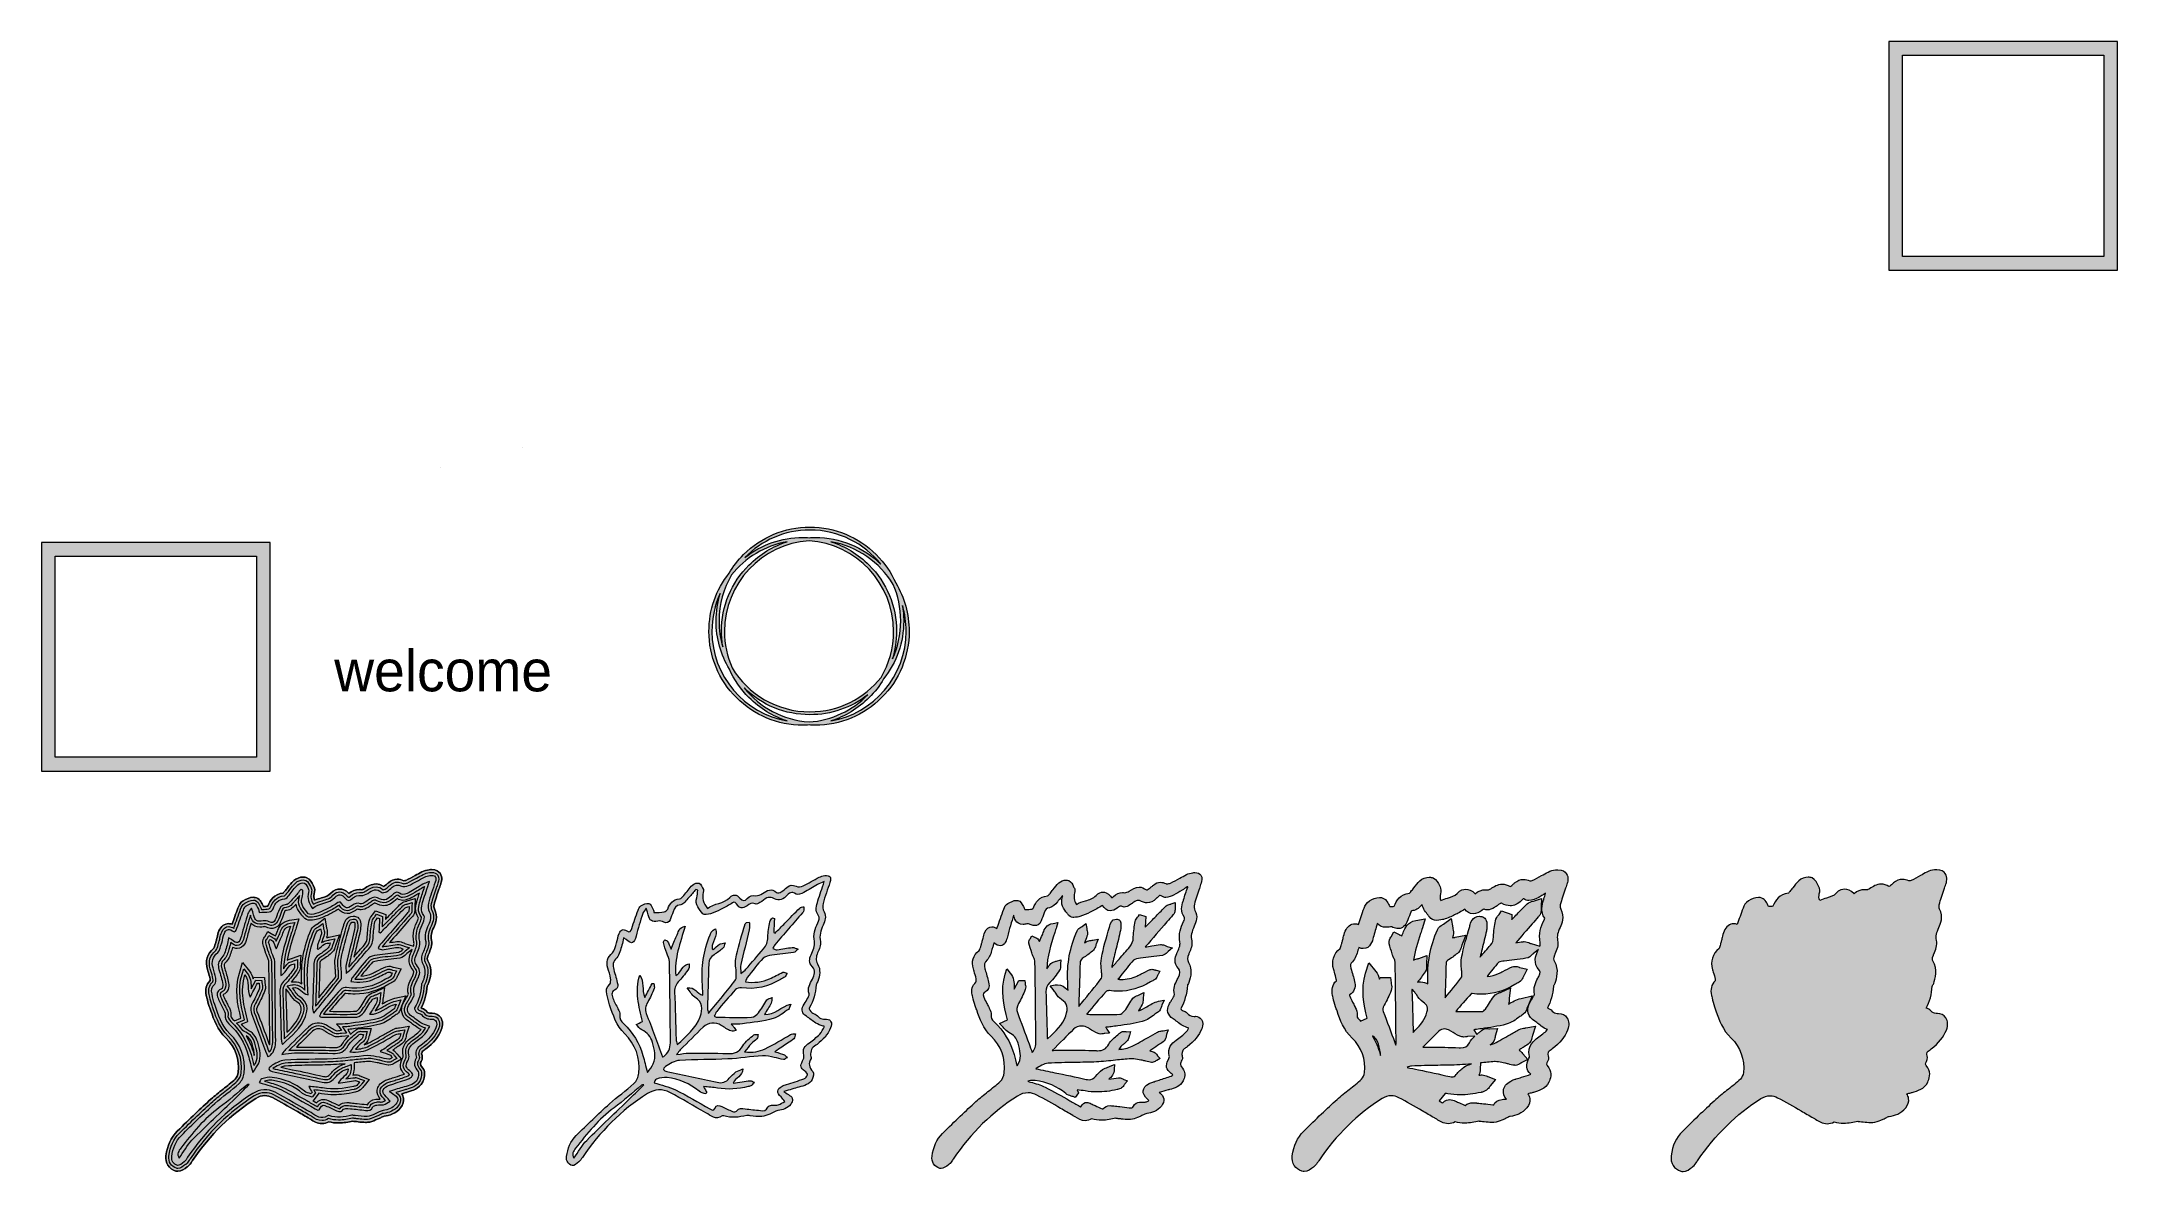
# Model space of a CAD drawing. Header units: inches. Extents: x 792 to 7891, y -1116 to 2748.
import ezdxf

# ---------------------------------------------------------------- set-up
doc = ezdxf.new("R2010")
doc.units = ezdxf.units.IN
doc.header["$MEASUREMENT"] = 0
doc.layers.add('Layer 1', color=7, linetype='Continuous')

msp = doc.modelspace()

# ---------------------------------------------------------------- texts
at = {"layer": 'Layer 1', "color": 7, "true_color": 0xffffff, "insert": (1792.7, 523.9), "char_height": 141.165, "attachment_point": 7}
msp.add_mtext('\\fMuthiara -Demo Version-|b0|i0|c0|p34;\\W1;welcome', dxfattribs=at)

# ---------------------------------------------------------------- blocks, each defined once
blk = doc.blocks.new('block 2')
at = {"layer": 'Layer 1', "lineweight": 0}
for points, knots in [([(2156.8, -589.8), (2150.5, -580.4), (2139.9, -575), (2127.8, -575), (2127.1, -575), (2126.5, -575), (2125.8, -575), (2125, -575), (2124.3, -575), (2123.6, -575), (2115.9, -575), (2111.8, -573.1), (2106.7, -566.9), (2101.5, -560.6), (2094.6, -558.2), (2090.1, -556.8), (2101.7, -534.3), (2108.4, -509.5), (2110.5, -481.4), (2110.5, -481.3), (2110.6, -481.2), (2110.6, -481.1), (2111.9, -479.1), (2113.8, -475.9), (2115.1, -472.1), (2120.6, -455.8), (2130.7, -425.7), (2112.8, -395.4), (2110.7, -391.9), (2109.3, -387.7), (2114.3, -375.8), (2114.8, -374.6), (2115.3, -373.4), (2115.8, -372.1), (2121.6, -358.6), (2128.8, -341.8), (2125, -325), (2121.7, -310.5), (2125.3, -298.4), (2133.1, -281.1), (2138.8, -268.5), (2149.5, -244.8), (2135.4, -218.1), (2133.6, -214.6), (2132.9, -207.9), (2134, -203.7), (2138.6, -186), (2144.9, -168), (2150.9, -150.6), (2152.8, -145), (2154.9, -139.1), (2156.8, -133.3), (2158.7, -127.6), (2164.6, -110.3), (2154.6, -96.4), (2150.4, -90.5), (2142, -83.5), (2125.9, -83.5), (2123.4, -83.5), (2120.7, -83.7), (2117.9, -84), (2108.8, -85), (2100, -87.6), (2092.4, -91.5), (2084.7, -95.5), (2077.1, -99.7), (2069.7, -103.8), (2059.4, -109.5), (2048.7, -115.5), (2038.1, -120.4), (2036.2, -121.3), (2033.3, -121.9), (2031.2, -121.9), (2030.8, -121.9), (2030.6, -121.9), (2030.4, -121.9), (2022.7, -118.3), (2015.5, -116.5), (2008.3, -116.5), (1997.5, -116.5), (1987.2, -120.7), (1977.8, -128.8), (1976.6, -129.8), (1975.4, -130.9), (1974.2, -132), (1974.2, -132), (1974.1, -132.1), (1974.1, -132.1), (1969.9, -135.8), (1965.9, -139.3), (1962.1, -141.5), (1953.8, -135.7), (1944.9, -132.8), (1935.6, -132.8), (1919.6, -132.8), (1906.6, -141.5), (1896.1, -148.4), (1892.1, -151.1), (1888.3, -152.3), (1887.1, -152.3), (1884.4, -152), (1881.7, -151.9), (1879.2, -151.9), (1865.3, -151.9), (1853.2, -156.6), (1843.2, -165.8), (1831.7, -152.9), (1819.6, -150.1), (1811.3, -150.1), (1803.4, -150.1), (1791.8, -152.7), (1780.9, -164.8), (1773.2, -173.4), (1761.9, -176.7), (1748.8, -180.5), (1741.2, -182.7), (1733.3, -185), (1725.6, -188.5), (1722.4, -180.8), (1722, -173.8), (1724.1, -166.2), (1726.8, -156.6), (1726.4, -148.6), (1722.8, -142), (1722.2, -140.6), (1721.4, -139), (1720.6, -137.4), (1716.6, -128.8), (1711.1, -117.1), (1699.2, -111.7), (1695.3, -109.9), (1690.9, -109), (1686.2, -109), (1675.2, -109), (1662, -114.1), (1654.2, -121.4), (1645.9, -129), (1639.4, -137.5), (1633.1, -145.8), (1629.7, -150.1), (1626.5, -154.3), (1623.2, -158.1), (1622.7, -158.8), (1622.1, -159.4), (1621.6, -160.1), (1620.2, -161.6), (1619.2, -162.8), (1618.4, -163.7), (1587, -167.2), (1573.6, -189), (1565.6, -208.5), (1561.2, -209.2), (1556.3, -209.5), (1550.9, -209.6), (1550.2, -208.3), (1549.4, -206.7), (1548.5, -205), (1543.7, -195), (1537, -181.4), (1522.3, -178.9), (1520.3, -178.5), (1518.2, -178.4), (1516.1, -178.4), (1503.5, -178.4), (1491.7, -184.5), (1481.6, -190.2), (1471.5, -195.9), (1466.6, -206.1), (1463.1, -215.4), (1456.1, -234.1), (1449.5, -253.3), (1443.6, -270.5), (1439.7, -269.2), (1435.7, -268.5), (1431.8, -268.5), (1417.5, -268.5), (1405.1, -277.8), (1398.5, -293.5), (1395.3, -301.1), (1393.6, -308.5), (1392, -315.7), (1391, -320.1), (1390.1, -324.2), (1388.9, -327.9), (1387.7, -331.5), (1386.8, -335.1), (1385.9, -338.7), (1384.8, -342.8), (1382.9, -350.5), (1381.3, -352.5), (1357.8, -372.5), (1350.6, -396.4), (1359.2, -425.7), (1360, -428.2), (1360.8, -430.8), (1361.6, -433.4), (1364.2, -442), (1366.7, -450.1), (1367.9, -457.9), (1368.2, -459.9), (1368.3, -461.7), (1368.2, -463), (1354.8, -476.5), (1350.5, -493.5), (1355.3, -513.7), (1355.9, -516.3), (1356.5, -518.9), (1357.2, -521.6), (1359.4, -531.6), (1361.8, -542), (1365.5, -552.3), (1367.2, -557), (1368.9, -561.8), (1370.6, -566.5), (1381.6, -598.3), (1393.1, -631.1), (1422.3, -659.3), (1454.6, -690.6), (1469.6, -732.4), (1464.5, -777.2), (1463.6, -785.5), (1459, -795.5), (1454.1, -800.1), (1441, -812.1), (1426.4, -823.6), (1412.4, -834.6), (1398.6, -845.5), (1384.3, -856.8), (1370.8, -869), (1336.6, -899.9), (1300.1, -934.6), (1256, -978.3), (1234.8, -999.4), (1221.8, -1027.5), (1217.4, -1061.9), (1214.2, -1086.6), (1227.6, -1107.7), (1250.7, -1114.4), (1253.1, -1115.1), (1255.5, -1115.4), (1258.1, -1115.4), (1270.5, -1115.4), (1281.2, -1107.1), (1289.8, -1100.3), (1290.5, -1099.8), (1291.2, -1099.2), (1291.9, -1098.7), (1298.4, -1093.7), (1302.4, -1087.3), (1305.6, -1082.1), (1306.4, -1080.8), (1307.2, -1079.5), (1307.9, -1078.5), (1368, -990.4), (1440.9, -919), (1524.4, -866.2), (1534.6, -859.8), (1545.2, -856.5), (1555.9, -856.5), (1564.6, -856.5), (1573.2, -858.7), (1581.5, -863.1), (1608.7, -877.2), (1635.8, -893), (1662.1, -908.3), (1675.6, -916.2), (1689.6, -924.3), (1703.4, -932.2), (1705.9, -933.6), (1708.6, -935.3), (1711.3, -937.1), (1721.8, -943.8), (1734.7, -952), (1750.9, -952), (1759, -952), (1766.9, -950), (1774.5, -945.9), (1785, -948.7), (1795.9, -950.1), (1807.6, -950.1), (1825, -950.1), (1841.7, -947), (1855.9, -943.8), (1856.2, -943.8), (1856.6, -943.9), (1856.8, -944), (1858.5, -944.3), (1860.5, -944.7), (1862.9, -944.9), (1866.6, -945.2), (1870.4, -945.6), (1874.2, -946.1), (1882.6, -947), (1891.2, -948), (1900.2, -948), (1902.4, -948), (1904.5, -947.9), (1906.6, -947.8), (1917.1, -947.2), (1926.6, -943.2), (1934.3, -939.9), (1936.2, -939.1), (1938, -938.3), (1939.8, -937.6), (1944.1, -935.9), (1947.9, -933.9), (1951.6, -932), (1955.8, -929.9), (1960.2, -927.6), (1963.1, -927.2), (1982, -924.2), (2003.6, -918.3), (2019.6, -897.8), (2027.8, -887.2), (2031.2, -876.3), (2029.6, -865.4), (2028.7, -859.9), (2026.7, -854.8), (2023.4, -850.2), (2028.2, -848.8), (2032.8, -847.5), (2037.5, -846.2), (2038.9, -845.8), (2040.4, -845.4), (2041.9, -845), (2060.2, -839.9), (2082.9, -833.7), (2095.2, -809.8), (2099.4, -801.6), (2107.5, -776.9), (2094.9, -761.3), (2084.5, -748.5), (2086.4, -745.6), (2090.1, -739.9), (2096.4, -730.3), (2093.4, -720.5), (2091.8, -715.2), (2091.7, -715), (2091.5, -714.4), (2091.4, -713.9), (2092.3, -708.1), (2093.7, -706), (2093.8, -705.8), (2094.6, -704.8), (2097.7, -702.8), (2099.8, -701.3), (2101.9, -700), (2104.2, -698.4), (2106.5, -696.6), (2132.5, -676.3), (2149.1, -655.7), (2158.9, -631.7), (2165.1, -616.2), (2164.4, -601), (2156.8, -589.8)], [0, 0, 0, 0, 1, 1, 1, 2, 2, 2, 3, 3, 3, 4, 4, 4, 5, 5, 5, 6, 6, 6, 7, 7, 7, 8, 8, 8, 9, 9, 9, 10, 10, 10, 11, 11, 11, 12, 12, 12, 13, 13, 13, 14, 14, 14, 15, 15, 15, 16, 16, 16, 17, 17, 17, 18, 18, 18, 19, 19, 19, 20, 20, 20, 21, 21, 21, 22, 22, 22, 23, 23, 23, 24, 24, 24, 25, 25, 25, 26, 26, 26, 27, 27, 27, 28, 28, 28, 29, 29, 29, 30, 30, 30, 31, 31, 31, 32, 32, 32, 33, 33, 33, 34, 34, 34, 35, 35, 35, 36, 36, 36, 37, 37, 37, 38, 38, 38, 39, 39, 39, 40, 40, 40, 41, 41, 41, 42, 42, 42, 43, 43, 43, 44, 44, 44, 45, 45, 45, 46, 46, 46, 47, 47, 47, 48, 48, 48, 49, 49, 49, 50, 50, 50, 51, 51, 51, 52, 52, 52, 53, 53, 53, 54, 54, 54, 55, 55, 55, 56, 56, 56, 57, 57, 57, 58, 58, 58, 59, 59, 59, 60, 60, 60, 61, 61, 61, 62, 62, 62, 63, 63, 63, 64, 64, 64, 65, 65, 65, 66, 66, 66, 67, 67, 67, 68, 68, 68, 69, 69, 69, 70, 70, 70, 71, 71, 71, 72, 72, 72, 73, 73, 73, 74, 74, 74, 75, 75, 75, 76, 76, 76, 77, 77, 77, 78, 78, 78, 79, 79, 79, 80, 80, 80, 81, 81, 81, 82, 82, 82, 83, 83, 83, 84, 84, 84, 85, 85, 85, 86, 86, 86, 87, 87, 87, 88, 88, 88, 89, 89, 89, 90, 90, 90, 91, 91, 91, 92, 92, 92, 93, 93, 93, 94, 94, 94, 95, 95, 95, 96, 96, 96, 97, 97, 97, 98, 98, 98, 99, 99, 99, 100, 100, 100, 101, 101, 101, 102, 102, 102, 103, 103, 103, 104, 104, 104, 105, 105, 105, 106, 106, 106, 107, 107, 107, 108, 108, 108, 109, 109, 109, 110, 110, 110, 111, 111, 111, 112, 112, 112, 113, 113, 113, 114, 114, 114, 115, 115, 115, 116, 116, 116, 117, 117, 117, 118, 118, 118, 118]), ([(1432.9, -554.6), (1432.3, -553.4), (1431.7, -552.2), (1431.2, -551.3), (1428.9, -546.2), (1426.3, -541.3), (1423.9, -536.6), (1420.2, -529.5), (1416.7, -522.8), (1414.3, -516.1), (1413.4, -513.9), (1413, -512.3), (1412.8, -511.3), (1412.9, -511.2), (1413.2, -511.2), (1413.4, -511.1), (1429.6, -505), (1433.9, -482.8), (1431.7, -472), (1428.7, -456.7), (1424.3, -441.8), (1420.1, -427.4), (1419.3, -424.8), (1418.6, -422.3), (1417.8, -419.7), (1414.8, -409.5), (1415.8, -405.7), (1423, -398.5), (1434.1, -387.4), (1438.3, -372.4), (1442, -359.2), (1443, -355.7), (1443.9, -352.5), (1444.9, -349.5), (1450.2, -352.2), (1455.2, -353.4), (1460.4, -353.4), (1484.8, -353.4), (1491.6, -326.8), (1494.5, -315.5), (1498.6, -299.4), (1503.2, -283.7), (1508.2, -267.4), (1515.6, -276), (1526.1, -280.5), (1538.7, -280.5), (1543.2, -280.5), (1547.9, -280), (1553.4, -278.9), (1553.4, -278.9), (1553.7, -278.8), (1554.3, -278.8), (1556.5, -278.8), (1559.3, -279.5), (1561.6, -280.6), (1567.8, -283.4), (1573.4, -284.8), (1579.1, -284.8), (1586.9, -284.8), (1601.3, -281.9), (1609.5, -262.8), (1613.8, -252.9), (1617.4, -242.8), (1620.5, -234), (1624.1, -223.9), (1624.1, -223.9), (1629.7, -223.4), (1643.8, -222.1), (1653.7, -211.6), (1661.7, -202.1), (1664.8, -217.8), (1674.5, -229.9), (1681.8, -239), (1683.8, -241.5), (1685.8, -243.9), (1687.4, -246.2), (1692.6, -253.2), (1700.8, -256.8), (1711.8, -256.8), (1721.3, -256.8), (1731.2, -254.4), (1735, -253.3), (1749, -249.6), (1761.5, -243.4), (1772.6, -238), (1783.2, -232.8), (1795.5, -226.5), (1807.6, -218.8), (1814.6, -227.2), (1823.5, -234.3), (1836.5, -234.3), (1847.6, -234.3), (1857.3, -228.7), (1865.5, -223.2), (1865.5, -223.2), (1867.1, -222.2), (1867.1, -222.2), (1868.8, -221), (1871.7, -219.1), (1873.1, -218.4), (1873.2, -218.5), (1873.4, -218.6), (1873.6, -218.7), (1877, -220.3), (1880.7, -221.1), (1884.6, -221.1), (1893.1, -221.1), (1901.2, -217.1), (1908.6, -212.9), (1913.1, -210.3), (1917, -207.4), (1920.5, -204.8), (1923.9, -202.2), (1927.2, -199.7), (1929.8, -198.6), (1930, -198.5), (1930.9, -198.3), (1931.9, -198.3), (1932.2, -198.3), (1932.4, -198.4), (1932.6, -198.4), (1944.2, -204.3), (1953.5, -207), (1962.6, -207), (1976.1, -207), (1988.5, -201.1), (2001.8, -188.4), (2002.5, -187.8), (2003.1, -187.2), (2003.8, -186.6), (2003.8, -186.6), (2004, -186.4), (2004, -186.4), (2005.2, -185.1), (2007, -183.5), (2008.3, -182.3), (2008.6, -182.5), (2008.9, -182.7), (2009.2, -183), (2013.8, -186.8), (2019.8, -188.8), (2026.4, -188.8), (2038.2, -188.8), (2052.3, -182.3), (2057.9, -179.4), (2067, -174.8), (2075.6, -169.5), (2083.9, -164.3), (2081.8, -170.9), (2079.7, -177.4), (2077.8, -184), (2077.4, -185.4), (2077, -186.8), (2076.6, -188.2), (2071.9, -203.7), (2065, -226.7), (2080.8, -249.6), (2080.5, -251.4), (2079.9, -254), (2078.9, -256), (2067.9, -277.7), (2058.6, -302), (2065.4, -333.5), (2066, -336.3), (2065.2, -340.4), (2063.8, -345), (2063.8, -345), (2034.7, -336), (2034.7, -336), (2033.5, -335.7), (2031.9, -335), (2030.2, -334.3), (2024.9, -332.2), (2018.3, -329.5), (2010.5, -329.5), (2009.4, -329.5), (2008.3, -329.5), (2007.2, -329.6), (1998.5, -330.5), (1990.1, -331.9), (1981.8, -333.4), (2000.5, -311.8), (2019.3, -290.2), (2037.6, -269.1), (2037.6, -269.1), (2037.9, -268.8), (2037.9, -268.8), (2044.8, -260.8), (2051.8, -252.9), (2058.7, -244.9), (2058.8, -244.8), (2058.9, -244.8), (2059, -244.7), (2061.3, -242.5), (2066.7, -237.5), (2067.7, -229), (2068.4, -224), (2068.4, -219.2), (2068.5, -214.9), (2068.5, -213.5), (2068.5, -212), (2068.6, -210.6), (2068.6, -210.6), (2069.4, -182.4), (2069.4, -182.4), (2069.4, -182.4), (2042.5, -190.9), (2042.5, -190.9), (2042.1, -191.1), (2040.8, -191.3), (2039.8, -191.5), (2034.8, -192.6), (2027.2, -194.2), (2020.9, -200.3), (2009, -211.8), (1997.4, -223.8), (1986.2, -235.4), (1981.1, -240.6), (1975.4, -246.5), (1969.8, -252.2), (1969.2, -252.9), (1968.5, -253.5), (1967.8, -254.2), (1967.8, -254.2), (1968.7, -237.1), (1968.7, -237.1), (1968.7, -237.1), (1933.5, -224.4), (1933.5, -224.4), (1933.5, -224.4), (1924.7, -236.9), (1924.7, -236.9), (1924.3, -237.5), (1923.4, -238.5), (1922.5, -239.5), (1919, -243.6), (1913.7, -249.7), (1912.2, -258.5), (1909.4, -274.7), (1906.4, -293.8), (1905.7, -313.1), (1905.2, -325.7), (1902.4, -333.8), (1895.9, -341), (1883.8, -354.5), (1871.9, -368.4), (1860.4, -381.8), (1860.2, -381.9), (1860.1, -382.1), (1860, -382.3), (1862.2, -373.1), (1864.4, -364), (1866.7, -355.1), (1871.7, -334.9), (1876.8, -314), (1881.6, -293.2), (1882.6, -288.8), (1886.1, -264.2), (1878.7, -252.7), (1875.6, -248), (1870.9, -244.7), (1865.4, -243.6), (1862.8, -243.1), (1860.3, -242.8), (1857.8, -242.8), (1832.7, -242.8), (1827, -266.6), (1825.1, -274.5), (1824.8, -275.7), (1824.5, -276.8), (1824.3, -277.6), (1813.8, -313.2), (1803.7, -348.1), (1796.5, -384.1), (1793.8, -397.5), (1795.1, -410.3), (1796.3, -422.7), (1796.9, -428.4), (1797.4, -433.8), (1797.5, -438.8), (1797.5, -440.5), (1797.6, -442.2), (1797.7, -443.9), (1797.7, -445.1), (1797.9, -448.3), (1797.8, -450.3), (1779.2, -474.1), (1760, -497.7), (1739.9, -522.2), (1740.2, -512.8), (1740.5, -503.5), (1740.8, -494.3), (1740.8, -494.3), (1740.8, -494), (1740.8, -494), (1741.8, -464.9), (1742.7, -434.7), (1743.5, -405), (1743.6, -399), (1744.9, -395.6), (1752.2, -391.2), (1765.1, -383.5), (1776.3, -375.1), (1785.8, -366.2), (1792.7, -359.7), (1795.1, -351.1), (1796.7, -345.4), (1797.2, -343.8), (1797.6, -342.3), (1797.9, -341.3), (1797.9, -341.3), (1811.3, -306.8), (1811.3, -306.8), (1811.3, -306.8), (1775.1, -314.6), (1775.1, -314.6), (1773.8, -314.9), (1772.1, -315.1), (1770.3, -315.3), (1768.9, -315.5), (1767.4, -315.7), (1765.9, -316), (1766.7, -313.4), (1767.5, -310.8), (1768.2, -308.1), (1770.3, -299.5), (1768.3, -291.5), (1766.9, -286.2), (1766.5, -284.8), (1766.1, -283.4), (1766, -282.4), (1766, -282.4), (1760.6, -250), (1760.6, -250), (1760.6, -250), (1734.2, -269.7), (1734.2, -269.7), (1733.6, -270.2), (1732.3, -271), (1731.1, -271.7), (1725.9, -274.8), (1718, -279.4), (1714, -288.6), (1689, -345.8), (1677.9, -405.9), (1681.2, -467.1), (1681.3, -469.5), (1681.5, -471.8), (1681.6, -474.2), (1674.9, -470.2), (1666.5, -467), (1656.1, -467), (1652.9, -467), (1649.7, -467.3), (1646.4, -467.9), (1646.4, -467.9), (1645.3, -468.1), (1645.3, -468.1), (1654.9, -457.1), (1663.4, -445.3), (1671.8, -433.1), (1677.6, -424.8), (1677, -415.8), (1676.7, -409.8), (1676.6, -408.7), (1676.5, -407.2), (1676.5, -406.6), (1676.5, -406.6), (1678, -376.8), (1678, -376.8), (1678, -376.8), (1649.9, -386.8), (1649.9, -386.8), (1649.1, -387.1), (1647.7, -387.4), (1646.3, -387.8), (1642.5, -388.7), (1637.3, -390), (1632.3, -393.1), (1636.8, -362.9), (1646.4, -332.7), (1656.5, -301.3), (1658.4, -295.2), (1660.4, -289), (1662.3, -282.8), (1662.3, -282.8), (1672.1, -251.7), (1672.1, -251.7), (1672.1, -251.7), (1639.9, -257.1), (1639.9, -257.1), (1610.1, -262.2), (1602.4, -283.8), (1598.2, -295.4), (1597.3, -297.9), (1596.5, -300.3), (1595.7, -301.9), (1594.3, -304.5), (1593, -307.1), (1591.8, -309.8), (1589, -308), (1586.4, -306.9), (1584.3, -306), (1583.8, -305.8), (1583, -305.5), (1582.8, -305.4), (1582.8, -305.4), (1565.2, -295.6), (1565.2, -295.6), (1565.2, -295.6), (1555.6, -313), (1555.6, -313), (1555.4, -313.4), (1555.1, -313.8), (1554.8, -314.2), (1552.1, -318), (1546.3, -326.1), (1549, -336.8), (1551.9, -348.5), (1555.6, -359.8), (1559.2, -370.8), (1559.2, -370.8), (1560.6, -375.2), (1560.6, -375.2), (1562, -379.4), (1563.6, -383.1), (1565.2, -386.8), (1567, -391), (1569.1, -395.9), (1569.2, -398.4), (1570.4, -463.7), (1571.1, -530.2), (1571.7, -594.5), (1571.7, -594.5), (1571.7, -594.7), (1571.7, -594.7), (1572, -619.5), (1572.2, -644.3), (1572.5, -669), (1572.6, -674.3), (1572.2, -679), (1571.4, -683.2), (1570.5, -680.7), (1568.4, -675), (1568.4, -675), (1554.8, -638.3), (1542.1, -603.7), (1528.6, -568.4), (1526.3, -562.5), (1526.2, -557.4), (1532.3, -546.4), (1540.9, -530.7), (1548.7, -514.1), (1555.6, -497), (1559.1, -488), (1557.3, -479.5), (1556.2, -473.8), (1555.9, -472.5), (1555.6, -471), (1555.5, -470.2), (1555.5, -470.2), (1553.7, -452.5), (1553.7, -452.5), (1553.7, -452.5), (1518.2, -451.9), (1518.2, -451.9), (1518.2, -451.9), (1515.3, -457.3), (1515.3, -457.3), (1513.3, -448.6), (1509.6, -439.8), (1502.9, -431.3), (1502.9, -431.3), (1479.5, -401.8), (1479.5, -401.8), (1479.5, -401.8), (1468.2, -437.8), (1468.2, -437.8), (1451.1, -492.6), (1462.2, -544.7), (1473.6, -591.2), (1473.6, -591.2), (1451.3, -601), (1451.3, -601), (1449.7, -599.3), (1448, -597.7), (1446.3, -596.1), (1438.9, -589.2), (1438.8, -586), (1439.4, -581.9), (1441.1, -570.9), (1436.3, -561.5), (1432.9, -554.6)], [0, 0, 0, 0, 1, 1, 1, 2, 2, 2, 3, 3, 3, 4, 4, 4, 5, 5, 5, 6, 6, 6, 7, 7, 7, 8, 8, 8, 9, 9, 9, 10, 10, 10, 11, 11, 11, 12, 12, 12, 13, 13, 13, 14, 14, 14, 15, 15, 15, 16, 16, 16, 17, 17, 17, 18, 18, 18, 19, 19, 19, 20, 20, 20, 21, 21, 21, 22, 22, 22, 23, 23, 23, 24, 24, 24, 25, 25, 25, 26, 26, 26, 27, 27, 27, 28, 28, 28, 29, 29, 29, 30, 30, 30, 31, 31, 31, 32, 32, 32, 33, 33, 33, 34, 34, 34, 35, 35, 35, 36, 36, 36, 37, 37, 37, 38, 38, 38, 39, 39, 39, 40, 40, 40, 41, 41, 41, 42, 42, 42, 43, 43, 43, 44, 44, 44, 45, 45, 45, 46, 46, 46, 47, 47, 47, 48, 48, 48, 49, 49, 49, 50, 50, 50, 51, 51, 51, 52, 52, 52, 53, 53, 53, 54, 54, 54, 55, 55, 55, 56, 56, 56, 57, 57, 57, 58, 58, 58, 59, 59, 59, 60, 60, 60, 61, 61, 61, 62, 62, 62, 63, 63, 63, 64, 64, 64, 65, 65, 65, 66, 66, 66, 67, 67, 67, 68, 68, 68, 69, 69, 69, 70, 70, 70, 71, 71, 71, 72, 72, 72, 73, 73, 73, 74, 74, 74, 75, 75, 75, 76, 76, 76, 77, 77, 77, 78, 78, 78, 79, 79, 79, 80, 80, 80, 81, 81, 81, 82, 82, 82, 83, 83, 83, 84, 84, 84, 85, 85, 85, 86, 86, 86, 87, 87, 87, 88, 88, 88, 89, 89, 89, 90, 90, 90, 91, 91, 91, 92, 92, 92, 93, 93, 93, 94, 94, 94, 95, 95, 95, 96, 96, 96, 97, 97, 97, 98, 98, 98, 99, 99, 99, 100, 100, 100, 101, 101, 101, 102, 102, 102, 103, 103, 103, 104, 104, 104, 105, 105, 105, 106, 106, 106, 107, 107, 107, 108, 108, 108, 109, 109, 109, 110, 110, 110, 111, 111, 111, 112, 112, 112, 113, 113, 113, 114, 114, 114, 115, 115, 115, 116, 116, 116, 117, 117, 117, 118, 118, 118, 119, 119, 119, 120, 120, 120, 121, 121, 121, 122, 122, 122, 123, 123, 123, 124, 124, 124, 125, 125, 125, 126, 126, 126, 127, 127, 127, 128, 128, 128, 129, 129, 129, 130, 130, 130, 131, 131, 131, 132, 132, 132, 133, 133, 133, 134, 134, 134, 135, 135, 135, 136, 136, 136, 137, 137, 137, 138, 138, 138, 139, 139, 139, 140, 140, 140, 141, 141, 141, 142, 142, 142, 143, 143, 143, 144, 144, 144, 145, 145, 145, 146, 146, 146, 147, 147, 147, 148, 148, 148, 149, 149, 149, 150, 150, 150, 151, 151, 151, 152, 152, 152, 153, 153, 153, 154, 154, 154, 155, 155, 155, 156, 156, 156, 157, 157, 157, 158, 158, 158, 159, 159, 159, 160, 160, 160, 161, 161, 161, 162, 162, 162, 163, 163, 163, 164, 164, 164, 164]), ([(2028.8, -722), (2028.7, -723), (2028.1, -725.4), (2026.5, -728.4), (2014.8, -751.4), (2016.5, -767.7), (2033.1, -782.8), (2022.5, -786.6), (2011.6, -790.1), (2000.9, -793.5), (1995.2, -795.3), (1989.2, -797.2), (1983.3, -799.1), (1982.2, -799.5), (1981.1, -799.8), (1979.9, -800.2), (1979.9, -800.2), (1979.8, -800.2), (1979.8, -800.2), (1975.4, -801.5), (1969.8, -803.2), (1964.4, -806.2), (1949.3, -814.8), (1940.9, -825.6), (1939.5, -838.3), (1938.3, -848.5), (1941.9, -858.6), (1950.2, -868.4), (1950, -868.4), (1949.5, -868.3), (1949.5, -868.3), (1948.1, -868.3), (1946.4, -868.2), (1944.8, -868.2), (1941.2, -868.2), (1938.3, -868.5), (1935.4, -868.9), (1920.7, -871.3), (1910.5, -878), (1906.5, -887.8), (1905.6, -887.7), (1904.3, -887.6), (1902.9, -887.4), (1892.2, -885.9), (1881.4, -884.8), (1871, -883.7), (1864.2, -883), (1857.1, -882.3), (1850.3, -881.5), (1849.7, -881.4), (1848.2, -881.2), (1848.2, -881.2), (1844.5, -880.7), (1840.4, -880.2), (1835.9, -880.2), (1825.2, -880.2), (1816.1, -883.5), (1808.8, -890), (1802.4, -887.3), (1796, -884.3), (1789.3, -881.1), (1785, -879.1), (1780.6, -877), (1776.2, -875), (1770, -872.2), (1763.3, -869.5), (1755.7, -869.5), (1749.7, -869.5), (1739.8, -871.2), (1732.1, -881.2), (1728, -878.8), (1723.9, -876.5), (1719.8, -874.1), (1719.8, -874.1), (1720.3, -874.3), (1720.3, -874.3), (1720.3, -874.3), (1740, -848.5), (1740, -848.5), (1743.2, -849), (1746.4, -849.4), (1749.5, -850), (1763.2, -852.4), (1777.4, -853.6), (1791.8, -853.6), (1814.1, -853.6), (1837.5, -850.8), (1863.2, -844.9), (1863.2, -844.9), (1864.2, -844.7), (1864.2, -844.7), (1868.9, -843.6), (1875.9, -842.1), (1882.1, -837), (1886.7, -833.3), (1889.9, -829), (1892.5, -825.6), (1893.3, -824.5), (1894.1, -823.4), (1894.8, -822.6), (1894.8, -822.6), (1912.6, -800.9), (1912.6, -800.9), (1912.6, -800.9), (1886.3, -791.2), (1886.3, -791.2), (1885.8, -791), (1884.7, -790.5), (1883.8, -790), (1879.9, -788.1), (1873.9, -785.1), (1866.6, -785.1), (1865.6, -785.1), (1864.6, -785.2), (1863.7, -785.3), (1861, -785.6), (1858.4, -785.9), (1855.8, -786.2), (1858.5, -780.4), (1860.3, -773.6), (1860.4, -765.4), (1860.4, -765.4), (1860.8, -744.3), (1860.8, -744.3), (1876.8, -742.6), (1893.2, -740.9), (1909.2, -739.8), (1909.9, -739.8), (1910.8, -739.7), (1911.6, -739.7), (1918.3, -739.7), (1926, -741.3), (1934.1, -743.1), (1934.1, -743.1), (1934.2, -743.1), (1934.2, -743.1), (1937.3, -743.8), (1940.6, -744.4), (1944, -745), (1947.9, -745.8), (1952, -746.8), (1956.3, -747.9), (1962.8, -749.6), (1969.5, -751.3), (1976.9, -752.3), (1977.9, -752.4), (1978.9, -752.5), (1980, -752.5), (1988.6, -752.5), (1994.7, -748.2), (1998.8, -745.4), (1999.4, -745), (2000.3, -744.4), (2000.6, -744.2), (2000.6, -744.2), (2022.8, -732.4), (2022.8, -732.4), (2022.8, -732.4), (2006.3, -713.4), (2006.3, -713.4), (2006.1, -713.1), (2005.4, -712.2), (2005, -711.6), (2002.6, -708.3), (1999.2, -703.5), (1993.5, -700.1), (1997.1, -697.7), (2000.5, -695.3), (2004, -693), (2005.8, -691.7), (2007.9, -690.5), (2010.2, -689.1), (2016.1, -685.5), (2022.8, -681.5), (2028.7, -675.3), (2035.2, -668.4), (2037, -659.7), (2038.2, -654), (2038.5, -652.4), (2038.8, -651), (2039.1, -650), (2039.1, -650), (2048.8, -618.7), (2048.8, -618.7), (2048.8, -618.7), (2016.4, -624.5), (2016.4, -624.5), (2015.4, -624.7), (2014, -624.8), (2012.5, -625), (2007.4, -625.5), (2000.4, -626.2), (1993.5, -629.9), (1982.6, -635.9), (1971.7, -642.2), (1961.2, -648.3), (1943.7, -658.5), (1925.5, -669), (1907.4, -677.7), (1903.1, -679.8), (1898.9, -681.5), (1894.6, -682.9), (1897.4, -680.5), (1900.4, -677.8), (1903.1, -674.6), (1908.7, -668.2), (1910.2, -660.8), (1911.1, -655.8), (1911.3, -654.8), (1911.5, -653.6), (1911.7, -653), (1911.7, -653), (1919.2, -627), (1919.2, -627), (1919.2, -627), (1892.2, -627.4), (1892.2, -627.4), (1891.7, -627.4), (1890.4, -627.3), (1889.6, -627.2), (1887.7, -627), (1885.3, -626.7), (1882.8, -626.7), (1875.7, -626.7), (1869.7, -628.8), (1865, -632.9), (1862.3, -635.2), (1859.5, -637.6), (1856.5, -640), (1853.9, -642.2), (1851.3, -644.4), (1848.7, -646.6), (1848.7, -646.6), (1838.7, -630.8), (1838.7, -630.8), (1839.7, -630.7), (1840.8, -630.6), (1841.8, -630.4), (1849.3, -629.3), (1856.9, -628.3), (1864.5, -627.2), (1892.3, -623.5), (1921.1, -619.5), (1949, -611.9), (1966.9, -607), (1981.4, -596.4), (1995.5, -586), (1999.6, -583), (2003.5, -580.2), (2007.4, -577.5), (2015.3, -572.2), (2017.9, -564.3), (2020, -558), (2020.8, -555.7), (2021.5, -553.5), (2022.5, -551.2), (2022.5, -551.2), (2037.8, -515.2), (2037.8, -515.2), (2037.8, -515.2), (1999.7, -523.8), (1999.7, -523.8), (1982.7, -527.6), (1969.1, -535.8), (1957.1, -543.1), (1958.8, -537.5), (1959.1, -532.1), (1959.3, -527.5), (1959.4, -525.8), (1959.5, -524.2), (1959.6, -523), (1959.6, -523), (1964.2, -487.3), (1964.2, -487.3), (1964.2, -487.3), (1931.5, -502.3), (1931.5, -502.3), (1930.6, -502.7), (1929, -503.3), (1927.4, -503.8), (1921.5, -505.8), (1912.5, -508.8), (1906.4, -516.9), (1901, -524.2), (1896.3, -531.8), (1891.9, -539.1), (1887.2, -546.7), (1882.8, -553.9), (1877.8, -560.1), (1874.2, -564.8), (1870.1, -567.4), (1868.6, -568), (1855.4, -568.5), (1841.1, -568.7), (1824.7, -568.7), (1808.9, -568.7), (1792.8, -568.5), (1777.2, -568.3), (1777, -568.3), (1776.9, -568.3), (1776.7, -568.3), (1793, -548.8), (1810.8, -527.9), (1829, -507.9), (1829.8, -507.5), (1831.3, -507), (1832.4, -507), (1843.2, -508.6), (1853.9, -509.3), (1864.4, -509.3), (1904.1, -509.3), (1942.7, -498), (1979.1, -475.7), (1980.1, -475), (1981.7, -474.3), (1983.4, -473.5), (1987.6, -471.5), (1992.7, -469.1), (1997.6, -464.8), (2003.3, -459.8), (2006, -453.5), (2007.8, -449.2), (2008.2, -448.2), (2008.7, -447.1), (2009, -446.5), (2009, -446.5), (2021.1, -423.4), (2021.1, -423.4), (2021.1, -423.4), (1995.7, -417.7), (1995.7, -417.7), (1995.2, -417.6), (1994, -417.2), (1993.2, -416.9), (1989.7, -415.7), (1985, -414), (1979.5, -414), (1975.9, -414), (1972.5, -414.7), (1969.4, -416), (1958.5, -420.7), (1948.1, -426), (1937.9, -431.1), (1937.9, -431.1), (1937.8, -431.2), (1937.8, -431.2), (1932.9, -433.7), (1927.8, -436.2), (1922.8, -438.6), (1912.2, -443.8), (1898.1, -447.2), (1883.6, -448.4), (1896.4, -432), (1909.7, -415.2), (1923.8, -400.2), (1926.4, -398.3), (1937.4, -396.6), (1941.5, -396), (1941.5, -396), (1942.1, -395.9), (1942.1, -395.9), (1953.6, -394.1), (1965.6, -392.8), (1977.3, -391.4), (1990.2, -390), (2003.5, -388.5), (2016.8, -386.4), (2026.8, -384.8), (2033.6, -378.1), (2038.1, -373.8), (2039.2, -372.6), (2040.4, -371.5), (2041.2, -370.9), (2041.2, -370.9), (2059.5, -356.5), (2059.5, -356.5), (2058.2, -359.6), (2056.9, -362.6), (2055.7, -365.2), (2055.7, -365.2), (2055.4, -365.9), (2055.4, -365.9), (2051.3, -374.9), (2039, -402.2), (2062.5, -428.1), (2064.9, -430.7), (2067.6, -433.7), (2060.1, -448.7), (2059.1, -450.6), (2058.1, -452.5), (2057.1, -454.5), (2049.6, -469), (2040.3, -486.9), (2046.2, -510), (2045.5, -511.3), (2044.7, -512.8), (2044.2, -513.5), (2043.4, -515), (2042.4, -516.7), (2041.6, -518.4), (2040.1, -521.2), (2038.3, -524.2), (2036.3, -527.3), (2034, -530.9), (2031.4, -535), (2029.1, -539.5), (2016.9, -563.5), (2023.4, -586.8), (2046.6, -601.7), (2051.1, -604.6), (2055.5, -608), (2060.2, -611.7), (2066.1, -616.2), (2072.1, -620.8), (2078.9, -625), (2082.5, -627.3), (2086.2, -629), (2089.9, -630.5), (2089.4, -631.1), (2089, -631.6), (2088.5, -632.1), (2080, -640.7), (2069.7, -649.2), (2056, -658.7), (2046.9, -665.1), (2019.3, -684.3), (2028.8, -722)], [0, 0, 0, 0, 1, 1, 1, 2, 2, 2, 3, 3, 3, 4, 4, 4, 5, 5, 5, 6, 6, 6, 7, 7, 7, 8, 8, 8, 9, 9, 9, 10, 10, 10, 11, 11, 11, 12, 12, 12, 13, 13, 13, 14, 14, 14, 15, 15, 15, 16, 16, 16, 17, 17, 17, 18, 18, 18, 19, 19, 19, 20, 20, 20, 21, 21, 21, 22, 22, 22, 23, 23, 23, 24, 24, 24, 25, 25, 25, 26, 26, 26, 27, 27, 27, 28, 28, 28, 29, 29, 29, 30, 30, 30, 31, 31, 31, 32, 32, 32, 33, 33, 33, 34, 34, 34, 35, 35, 35, 36, 36, 36, 37, 37, 37, 38, 38, 38, 39, 39, 39, 40, 40, 40, 41, 41, 41, 42, 42, 42, 43, 43, 43, 44, 44, 44, 45, 45, 45, 46, 46, 46, 47, 47, 47, 48, 48, 48, 49, 49, 49, 50, 50, 50, 51, 51, 51, 52, 52, 52, 53, 53, 53, 54, 54, 54, 55, 55, 55, 56, 56, 56, 57, 57, 57, 58, 58, 58, 59, 59, 59, 60, 60, 60, 61, 61, 61, 62, 62, 62, 63, 63, 63, 64, 64, 64, 65, 65, 65, 66, 66, 66, 67, 67, 67, 68, 68, 68, 69, 69, 69, 70, 70, 70, 71, 71, 71, 72, 72, 72, 73, 73, 73, 74, 74, 74, 75, 75, 75, 76, 76, 76, 77, 77, 77, 78, 78, 78, 79, 79, 79, 80, 80, 80, 81, 81, 81, 82, 82, 82, 83, 83, 83, 84, 84, 84, 85, 85, 85, 86, 86, 86, 87, 87, 87, 88, 88, 88, 89, 89, 89, 90, 90, 90, 91, 91, 91, 92, 92, 92, 93, 93, 93, 94, 94, 94, 95, 95, 95, 96, 96, 96, 97, 97, 97, 98, 98, 98, 99, 99, 99, 100, 100, 100, 101, 101, 101, 102, 102, 102, 103, 103, 103, 104, 104, 104, 105, 105, 105, 106, 106, 106, 107, 107, 107, 108, 108, 108, 109, 109, 109, 110, 110, 110, 111, 111, 111, 112, 112, 112, 113, 113, 113, 114, 114, 114, 115, 115, 115, 116, 116, 116, 117, 117, 117, 118, 118, 118, 119, 119, 119, 120, 120, 120, 121, 121, 121, 122, 122, 122, 123, 123, 123, 124, 124, 124, 125, 125, 125, 126, 126, 126, 127, 127, 127, 128, 128, 128, 129, 129, 129, 130, 130, 130, 131, 131, 131, 132, 132, 132, 133, 133, 133, 134, 134, 134, 135, 135, 135, 136, 136, 136, 137, 137, 137, 138, 138, 138, 139, 139, 139, 140, 140, 140, 141, 141, 141, 142, 142, 142, 142]), ([(1641.9, -510.8), (1648.1, -520.1), (1654.5, -529.6), (1664.8, -536.1), (1678.7, -544.8), (1684.4, -554.3), (1675.3, -579.5), (1666.8, -603), (1650.6, -621), (1631, -639.7), (1630.7, -628.1), (1630.4, -616.5), (1630.1, -605.2), (1629.1, -571), (1628.1, -535.7), (1626.7, -500.8), (1626.6, -497.4), (1626.8, -494.3), (1627.6, -491.5), (1627.6, -491.5), (1634.1, -499.9), (1634.1, -499.9), (1636.8, -503.4), (1639.4, -507.2), (1641.9, -510.8)], [0, 0, 0, 0, 1, 1, 1, 2, 2, 2, 3, 3, 3, 4, 4, 4, 5, 5, 5, 6, 6, 6, 7, 7, 7, 8, 8, 8, 8]), ([(1823, -675.5), (1815.6, -688.3), (1808.2, -692.5), (1792.8, -692.5), (1791.5, -692.5), (1790.1, -692.4), (1788.6, -692.3), (1755.1, -690.8), (1721.4, -690.6), (1692.8, -690.6), (1683.4, -690.6), (1673.9, -690.6), (1664.4, -690.7), (1664.4, -690.7), (1663.5, -690.7), (1663.5, -690.7), (1683.2, -671.1), (1701.3, -653.1), (1718.5, -636.2), (1723.8, -631), (1731.1, -628.2), (1739, -628.2), (1744.9, -628.2), (1750.8, -629.8), (1755.8, -633), (1757.2, -633.8), (1758.6, -634.7), (1760, -635.6), (1760, -635.6), (1760.2, -635.8), (1760.2, -635.8), (1769.8, -641.8), (1779.8, -648.1), (1791, -653.1), (1794.9, -654.8), (1799.1, -655.6), (1803.8, -655.6), (1807.8, -655.6), (1811.6, -655), (1814.6, -654.5), (1816, -654.2), (1817.5, -654), (1818.4, -653.9), (1818.4, -653.9), (1842.3, -652.3), (1842.3, -652.3), (1835, -659), (1828.2, -666.5), (1823, -675.5)], [0, 0, 0, 0, 1, 1, 1, 2, 2, 2, 3, 3, 3, 4, 4, 4, 5, 5, 5, 6, 6, 6, 7, 7, 7, 8, 8, 8, 9, 9, 9, 10, 10, 10, 11, 11, 11, 12, 12, 12, 13, 13, 13, 14, 14, 14, 15, 15, 15, 16, 16, 16, 16]), ([(1511.8, -679.8), (1516.2, -694.7), (1519.5, -707.5), (1519.4, -719.2), (1518.8, -717.2), (1518.3, -715.1), (1517.7, -713), (1511.4, -691.2), (1502.6, -670.9), (1491.4, -652), (1501.8, -658.1), (1508, -666.7), (1511.8, -679.8)], [0, 0, 0, 0, 1, 1, 1, 2, 2, 2, 3, 3, 3, 4, 4, 4, 4]), ([(1625, -755.5), (1654.8, -753.5), (1685.5, -753), (1715.1, -752.6), (1739.6, -752.2), (1764.9, -751.9), (1790, -750.7), (1803.4, -750), (1816.8, -748.9), (1830, -747.6), (1828.3, -748.2), (1826.6, -748.8), (1824.8, -749.5), (1818.2, -751.8), (1811.3, -754.3), (1804.8, -759), (1794.9, -766), (1785.7, -774.8), (1778.2, -784.2), (1773.1, -790.5), (1769.2, -791.8), (1764.2, -791.8), (1761.9, -791.8), (1759.2, -791.5), (1756.1, -790.8), (1720.5, -782.9), (1684.4, -775.2), (1649.5, -767.9), (1649.5, -767.9), (1649, -767.8), (1649, -767.8), (1636.3, -765.1), (1623.3, -762.4), (1610.3, -759.6), (1615.4, -757.4), (1620.5, -755.8), (1625, -755.5)], [0, 0, 0, 0, 1, 1, 1, 2, 2, 2, 3, 3, 3, 4, 4, 4, 5, 5, 5, 6, 6, 6, 7, 7, 7, 8, 8, 8, 9, 9, 9, 10, 10, 10, 11, 11, 11, 12, 12, 12, 12])]:
    blk.add_open_spline(points, degree=3, knots=knots, dxfattribs=at)
blk = doc.blocks.new('block 3')
at = {"layer": 'Layer 1', "lineweight": 0}
for points, knots in [([(2148.5, -595.4), (2144, -588.6), (2136.6, -585), (2127.8, -585), (2127.3, -585), (2126.8, -585), (2126.3, -585), (2125.4, -585), (2124.5, -585), (2123.6, -585), (2112.9, -585), (2105.9, -581.8), (2099, -573.3), (2095.3, -568.8), (2090, -567.2), (2086.1, -566.1), (2084.9, -565.7), (2083, -565.2), (2082.3, -564.8), (2080.6, -563.1), (2078.8, -560.5), (2077.7, -558.6), (2091.2, -535), (2098.7, -508.7), (2100.6, -478.5), (2100.9, -477.9), (2101.6, -476.7), (2102.1, -475.9), (2103.3, -474), (2104.7, -471.7), (2105.7, -468.9), (2112.5, -448.5), (2118.6, -424.8), (2104.2, -400.5), (2099.5, -392.6), (2099.8, -384.6), (2105.1, -371.9), (2105.6, -370.7), (2106.1, -369.5), (2106.6, -368.2), (2112.1, -355.4), (2118.3, -340.9), (2115.2, -327.3), (2111.3, -310), (2115.5, -295.8), (2123.9, -277), (2130.9, -261.6), (2137.5, -243.5), (2126.6, -222.8), (2123.6, -217.1), (2122.6, -207.8), (2124.4, -201.2), (2129.1, -183.1), (2135.4, -165), (2141.4, -147.4), (2143.4, -141.7), (2145.4, -135.9), (2147.3, -130.1), (2150, -122.3), (2152.7, -110.9), (2146.5, -102.2), (2142.4, -96.5), (2135.4, -93.5), (2125.9, -93.5), (2123.7, -93.5), (2121.4, -93.7), (2119, -94), (2111.1, -94.8), (2103.5, -97.1), (2096.9, -100.4), (2089.4, -104.3), (2081.9, -108.5), (2074.6, -112.5), (2064.1, -118.4), (2053.2, -124.4), (2042.3, -129.5), (2039.1, -131), (2034.7, -131.9), (2031.2, -131.9), (2028.4, -131.9), (2027.1, -131.4), (2026.8, -131.2), (2020.2, -128.1), (2014.2, -126.5), (2008.3, -126.5), (1999.9, -126.5), (1992, -129.8), (1984.4, -136.4), (1983.2, -137.4), (1981.9, -138.5), (1980.8, -139.5), (1976, -143.8), (1971.5, -147.7), (1966.7, -150.5), (1964.9, -151.5), (1962.2, -152.4), (1960.3, -152.7), (1952.5, -146.1), (1944.2, -142.8), (1935.6, -142.8), (1922.6, -142.8), (1911.5, -150.2), (1901.7, -156.7), (1896.5, -160.1), (1890.8, -162.4), (1887, -162.4), (1886.7, -162.4), (1886.4, -162.3), (1886.2, -162.3), (1883.7, -162), (1881.4, -161.9), (1879.2, -161.9), (1866.8, -161.9), (1856.7, -166.2), (1848.2, -175), (1844.3, -178.9), (1842.7, -179), (1842.7, -179), (1842.4, -179), (1840.6, -178.2), (1837.5, -174.5), (1827.8, -162.6), (1817.9, -160.1), (1811.3, -160.1), (1805.5, -160.1), (1796.8, -162.1), (1788.4, -171.5), (1778.8, -182.2), (1765.6, -186), (1751.7, -190.1), (1741.4, -193.1), (1730.9, -196.1), (1721.3, -202), (1713, -188.3), (1710.9, -176.4), (1714.5, -163.5), (1716.4, -156.5), (1716.3, -150.9), (1714, -146.6), (1713.2, -145.1), (1712.4, -143.4), (1711.6, -141.6), (1707.8, -133.7), (1703.6, -124.7), (1695.1, -120.8), (1692.5, -119.6), (1689.5, -119), (1686.2, -119), (1677.6, -119), (1667, -123.1), (1661, -128.7), (1653.3, -135.8), (1647.1, -144), (1641, -151.9), (1637.5, -156.3), (1634.3, -160.6), (1630.8, -164.6), (1630.3, -165.2), (1629.7, -165.9), (1629.2, -166.5), (1627.4, -168.6), (1624.3, -172.3), (1622.6, -173.4), (1593.3, -175.3), (1581.6, -195.1), (1574.1, -214.2), (1573.5, -215.5), (1570.3, -217.8), (1568.8, -218.1), (1562.1, -219.3), (1555, -219.5), (1546.8, -219.7), (1545.9, -219.8), (1545.1, -219.8), (1544.2, -219.8), (1543.8, -218.1), (1543.1, -216.3), (1542.2, -214.5), (1541.3, -213), (1540.4, -211.2), (1539.5, -209.3), (1535.2, -200.5), (1530.3, -190.4), (1520.7, -188.7), (1519.2, -188.5), (1517.7, -188.4), (1516.1, -188.4), (1505.9, -188.4), (1495.5, -193.8), (1486.5, -198.9), (1479.2, -203), (1475.3, -211.3), (1472.5, -218.9), (1464.6, -240.1), (1457, -262), (1450.6, -280.9), (1450.2, -282), (1449.7, -283.5), (1449.2, -284.8), (1449.1, -284.7), (1449, -284.6), (1448.9, -284.5), (1443.2, -280.5), (1437.4, -278.5), (1431.8, -278.5), (1421.5, -278.5), (1412.8, -285.3), (1407.8, -297.3), (1404.9, -304.1), (1403.3, -311.2), (1401.7, -318), (1400.7, -322.5), (1399.7, -326.8), (1398.4, -331), (1397.3, -334.3), (1396.4, -337.8), (1395.6, -341.1), (1393.7, -348.6), (1391.5, -357), (1387.9, -360), (1367.4, -377.4), (1361.3, -397.4), (1368.8, -422.8), (1369.6, -425.4), (1370.3, -427.9), (1371.1, -430.4), (1373.8, -439.4), (1376.4, -447.8), (1377.8, -456.3), (1378.6, -461.4), (1378.2, -466.3), (1377.6, -468), (1364.9, -479.4), (1360.8, -493.6), (1365, -511.3), (1365.7, -514), (1366.3, -516.7), (1366.9, -519.4), (1369.1, -529.1), (1371.4, -539.1), (1374.9, -548.9), (1376.7, -553.6), (1378.4, -558.5), (1380, -563.2), (1390.7, -593.9), (1401.7, -625.6), (1429.2, -652.2), (1463.8, -685.6), (1479.9, -730.4), (1474.5, -778.3), (1473.2, -789.1), (1467.5, -801.3), (1460.8, -807.4), (1447.4, -819.7), (1432.8, -831.3), (1418.6, -842.5), (1404.9, -853.3), (1390.7, -864.5), (1377.5, -876.4), (1343.4, -907.2), (1307, -941.8), (1263.1, -985.4), (1243.5, -1004.9), (1231.4, -1031), (1227.3, -1063.2), (1224.8, -1082.8), (1235.3, -1099.6), (1253.5, -1104.8), (1254.9, -1105.2), (1256.5, -1105.4), (1258.1, -1105.4), (1267, -1105.4), (1275.8, -1098.6), (1283.6, -1092.5), (1284.3, -1091.9), (1285.1, -1091.3), (1285.8, -1090.8), (1290.9, -1086.8), (1294.2, -1081.6), (1297.1, -1076.9), (1298, -1075.4), (1298.8, -1074.1), (1299.7, -1072.8), (1360.5, -983.6), (1434.4, -911.2), (1519.1, -857.7), (1530.9, -850.3), (1543.2, -846.5), (1555.9, -846.5), (1566.2, -846.5), (1576.4, -849.1), (1586.2, -854.2), (1613.5, -868.5), (1640.8, -884.3), (1667.1, -899.7), (1680.6, -907.6), (1694.5, -915.7), (1708.4, -923.5), (1711.1, -925.1), (1713.8, -926.8), (1716.7, -928.7), (1726.5, -934.9), (1737.7, -942), (1750.9, -942), (1758.5, -942), (1766, -939.7), (1773.2, -935.1), (1784, -938.5), (1795.3, -940.1), (1807.6, -940.1), (1824.6, -940.1), (1841.3, -936.8), (1855.3, -933.6), (1855.3, -933.6), (1855.4, -933.6), (1855.4, -933.6), (1856.1, -933.6), (1857.4, -933.9), (1858.7, -934.1), (1860.2, -934.4), (1861.9, -934.8), (1863.7, -934.9), (1867.5, -935.2), (1871.5, -935.7), (1875.3, -936.1), (1883.4, -937), (1891.8, -938), (1900.2, -938), (1902.2, -938), (1904.1, -937.9), (1906, -937.8), (1914.8, -937.3), (1923.1, -933.8), (1930.3, -930.7), (1932.3, -929.8), (1934.2, -929), (1936.1, -928.3), (1940, -926.8), (1943.6, -924.9), (1947, -923.1), (1952.2, -920.5), (1957, -918), (1961.5, -917.3), (1979.4, -914.5), (1997.9, -909.4), (2011.7, -891.7), (2018.2, -883.3), (2020.9, -875), (2019.7, -866.9), (2018.5, -859.2), (2013.8, -852.5), (2005.8, -847), (2005.2, -846.5), (2004.5, -846), (2003.8, -845.6), (2015, -842.3), (2024.8, -839.4), (2034.7, -836.6), (2036.2, -836.2), (2037.8, -835.7), (2039.3, -835.3), (2056.5, -830.6), (2076, -825.2), (2086.3, -805.2), (2090.2, -797.5), (2095.6, -778.1), (2087.1, -767.6), (2075.7, -753.5), (2074.4, -745.7), (2081.7, -734.5), (2085.4, -728.7), (2083.6, -722.6), (2082.2, -718.1), (2081.9, -716.9), (2081.3, -715.1), (2081.2, -714.4), (2082.3, -706.2), (2084.3, -702), (2085.8, -699.9), (2087.4, -697.6), (2090.7, -695.4), (2094.2, -693.1), (2096.2, -691.7), (2098.3, -690.3), (2100.4, -688.7), (2124.9, -669.5), (2140.6, -650.2), (2149.6, -627.9), (2154.6, -615.6), (2154.2, -603.8), (2148.5, -595.4)], [0, 0, 0, 0, 1, 1, 1, 2, 2, 2, 3, 3, 3, 4, 4, 4, 5, 5, 5, 6, 6, 6, 7, 7, 7, 8, 8, 8, 9, 9, 9, 10, 10, 10, 11, 11, 11, 12, 12, 12, 13, 13, 13, 14, 14, 14, 15, 15, 15, 16, 16, 16, 17, 17, 17, 18, 18, 18, 19, 19, 19, 20, 20, 20, 21, 21, 21, 22, 22, 22, 23, 23, 23, 24, 24, 24, 25, 25, 25, 26, 26, 26, 27, 27, 27, 28, 28, 28, 29, 29, 29, 30, 30, 30, 31, 31, 31, 32, 32, 32, 33, 33, 33, 34, 34, 34, 35, 35, 35, 36, 36, 36, 37, 37, 37, 38, 38, 38, 39, 39, 39, 40, 40, 40, 41, 41, 41, 42, 42, 42, 43, 43, 43, 44, 44, 44, 45, 45, 45, 46, 46, 46, 47, 47, 47, 48, 48, 48, 49, 49, 49, 50, 50, 50, 51, 51, 51, 52, 52, 52, 53, 53, 53, 54, 54, 54, 55, 55, 55, 56, 56, 56, 57, 57, 57, 58, 58, 58, 59, 59, 59, 60, 60, 60, 61, 61, 61, 62, 62, 62, 63, 63, 63, 64, 64, 64, 65, 65, 65, 66, 66, 66, 67, 67, 67, 68, 68, 68, 69, 69, 69, 70, 70, 70, 71, 71, 71, 72, 72, 72, 73, 73, 73, 74, 74, 74, 75, 75, 75, 76, 76, 76, 77, 77, 77, 78, 78, 78, 79, 79, 79, 80, 80, 80, 81, 81, 81, 82, 82, 82, 83, 83, 83, 84, 84, 84, 85, 85, 85, 86, 86, 86, 87, 87, 87, 88, 88, 88, 89, 89, 89, 90, 90, 90, 91, 91, 91, 92, 92, 92, 93, 93, 93, 94, 94, 94, 95, 95, 95, 96, 96, 96, 97, 97, 97, 98, 98, 98, 99, 99, 99, 100, 100, 100, 101, 101, 101, 102, 102, 102, 103, 103, 103, 104, 104, 104, 105, 105, 105, 106, 106, 106, 107, 107, 107, 108, 108, 108, 109, 109, 109, 110, 110, 110, 111, 111, 111, 112, 112, 112, 113, 113, 113, 114, 114, 114, 115, 115, 115, 116, 116, 116, 117, 117, 117, 118, 118, 118, 119, 119, 119, 120, 120, 120, 121, 121, 121, 122, 122, 122, 123, 123, 123, 124, 124, 124, 125, 125, 125, 126, 126, 126, 127, 127, 127, 128, 128, 128, 129, 129, 129, 130, 130, 130, 130]), ([(2038.8, -720.4), (2039.3, -722.3), (2038.3, -727.4), (2035.4, -733), (2024.4, -754.5), (2027, -766.4), (2045.7, -780.3), (2047.6, -781.7), (2049.3, -783.4), (2050.4, -784.8), (2049.1, -786.4), (2047, -788.4), (2045.1, -789.1), (2031.6, -794.2), (2017.6, -798.7), (2003.9, -803), (1998.2, -804.8), (1992.3, -806.7), (1986.5, -808.6), (1985.2, -809), (1983.9, -809.4), (1982.7, -809.8), (1978.5, -811), (1973.8, -812.5), (1969.4, -815), (1957, -821.9), (1950.5, -829.9), (1949.4, -839.4), (1948.4, -849), (1953.1, -858.4), (1963.8, -868.1), (1965.5, -869.6), (1967, -871.3), (1968.6, -873.2), (1965.2, -875.2), (1961.9, -876.9), (1958.7, -877.8), (1957.3, -878.2), (1955.5, -878.4), (1953, -878.4), (1951.7, -878.4), (1950.4, -878.4), (1949.2, -878.3), (1947.7, -878.3), (1946.2, -878.2), (1944.8, -878.2), (1941.8, -878.2), (1939.3, -878.4), (1937, -878.8), (1930.5, -879.9), (1919.1, -882.9), (1915.8, -891.7), (1913.6, -897.2), (1911.6, -897.8), (1907.5, -897.8), (1905.9, -897.8), (1904, -897.7), (1901.4, -897.3), (1890.9, -895.8), (1880.3, -894.7), (1870, -893.6), (1863.1, -892.9), (1856, -892.2), (1849.1, -891.4), (1848.4, -891.3), (1847.6, -891.2), (1846.9, -891.1), (1843.4, -890.6), (1839.7, -890.2), (1835.9, -890.2), (1825.8, -890.2), (1817.9, -893.8), (1811.9, -901.2), (1811.8, -901.2), (1811.7, -901.2), (1811.6, -901.2), (1810.2, -901.2), (1809.2, -901), (1808.9, -900.9), (1800.9, -897.7), (1793.2, -894), (1785, -890.2), (1780.8, -888.2), (1776.4, -886.1), (1772, -884.1), (1766.7, -881.7), (1761.3, -879.5), (1755.7, -879.5), (1749.4, -879.5), (1741, -882.2), (1735.8, -894.8), (1735, -894.3), (1734.3, -893.9), (1733.7, -893.5), (1733.1, -893.2), (1732.5, -892.9), (1731.9, -892.6), (1720.8, -886.3), (1709.5, -879.8), (1698.5, -873.5), (1671.2, -857.7), (1642.9, -841.4), (1614.1, -827.1), (1598.4, -819.4), (1581.7, -814.7), (1563.9, -809.7), (1560.8, -808.9), (1557.7, -808), (1554.5, -807.1), (1560.8, -805.3), (1567.9, -803.8), (1574.6, -803.8), (1576.3, -803.8), (1578, -803.9), (1579.6, -804.1), (1621.6, -809.8), (1655.9, -824.5), (1684.4, -848.9), (1690, -853.7), (1697, -855.7), (1703.2, -857.5), (1705.6, -858.2), (1707.9, -858.9), (1709.9, -859.6), (1709.9, -859.6), (1716.9, -862.3), (1716.9, -862.3), (1716.9, -862.3), (1728.7, -846.8), (1728.7, -846.8), (1728.7, -846.8), (1723.3, -836.7), (1723.3, -836.7), (1733, -837.6), (1742.3, -838.5), (1751.3, -840.1), (1764.3, -842.4), (1778, -843.6), (1791.8, -843.6), (1813.3, -843.6), (1836, -840.8), (1861, -835.1), (1861, -835.1), (1862.1, -834.9), (1862.1, -834.9), (1866.2, -834), (1871.4, -832.8), (1875.8, -829.3), (1879.5, -826.3), (1882.2, -822.7), (1884.5, -819.6), (1885.4, -818.4), (1886.2, -817.3), (1887.1, -816.3), (1887.1, -816.3), (1896, -805.4), (1896, -805.4), (1896, -805.4), (1882.8, -800.5), (1882.8, -800.5), (1881.9, -800.2), (1880.7, -799.6), (1879.4, -799), (1875.9, -797.3), (1871.6, -795.1), (1866.6, -795.1), (1866, -795.1), (1865.3, -795.2), (1864.7, -795.2), (1854, -796.4), (1843.3, -797.9), (1832.3, -799.6), (1840.9, -792.2), (1850.1, -782.6), (1850.4, -765.2), (1850.4, -765.2), (1850.7, -749.9), (1850.7, -749.9), (1850.7, -749.9), (1836.6, -755.7), (1836.6, -755.7), (1833.7, -756.9), (1830.9, -757.9), (1828.2, -758.9), (1821.9, -761.1), (1816, -763.2), (1810.6, -767.1), (1801.4, -773.6), (1792.9, -781.7), (1786, -790.4), (1779.7, -798.4), (1773.2, -801.8), (1764.2, -801.8), (1761.1, -801.8), (1757.8, -801.4), (1753.9, -800.5), (1718.5, -792.6), (1682.3, -785), (1647.4, -777.7), (1626.1, -773.2), (1604.1, -768.5), (1582.5, -763.9), (1594.5, -756.2), (1610.4, -746.4), (1624.4, -745.5), (1654.4, -743.5), (1685.2, -743), (1715, -742.6), (1739.4, -742.2), (1764.6, -741.9), (1789.5, -740.7), (1811.5, -739.6), (1833.6, -737.2), (1854.9, -734.9), (1872.5, -733), (1890.7, -731), (1908.5, -729.8), (1909.5, -729.8), (1910.6, -729.7), (1911.6, -729.7), (1919.4, -729.7), (1927.5, -731.5), (1936.1, -733.3), (1939.3, -733.9), (1942.5, -734.6), (1945.8, -735.2), (1950, -736), (1954.3, -737.1), (1958.8, -738.2), (1965, -739.8), (1971.4, -741.5), (1978.2, -742.4), (1978.8, -742.4), (1979.4, -742.5), (1980, -742.5), (1985.4, -742.5), (1989.7, -739.5), (1993.1, -737.2), (1994.2, -736.5), (1995.2, -735.8), (1995.9, -735.4), (1995.9, -735.4), (2007, -729.5), (2007, -729.5), (2007, -729.5), (1998.8, -720), (1998.8, -720), (1998.2, -719.3), (1997.6, -718.4), (1996.8, -717.4), (1994.5, -714.1), (1991.6, -710), (1986.6, -707.8), (1982, -705.8), (1977.4, -704.2), (1972.4, -702.6), (1981.8, -696.1), (1990.1, -690.4), (1998.3, -684.7), (2000.4, -683.3), (2002.6, -682), (2005, -680.5), (2010.7, -677.1), (2016.5, -673.6), (2021.4, -668.4), (2026, -663.6), (2027.3, -657.1), (2028.4, -652), (2028.8, -650.2), (2029.1, -648.5), (2029.5, -647.1), (2029.5, -647.1), (2034.4, -631.4), (2034.4, -631.4), (2034.4, -631.4), (2018.2, -634.3), (2018.2, -634.3), (2016.8, -634.6), (2015.2, -634.7), (2013.5, -634.9), (2008.8, -635.4), (2003.4, -635.9), (1998.3, -638.7), (1987.5, -644.6), (1976.7, -650.9), (1966.2, -657), (1948.5, -667.2), (1930.2, -677.9), (1911.7, -686.8), (1896.9, -693.8), (1881.8, -697.5), (1865.7, -697.8), (1869.3, -693.3), (1872.4, -689.4), (1875.8, -685.8), (1878.1, -683.3), (1881, -681), (1884.1, -678.6), (1888, -675.5), (1892, -672.2), (1895.6, -668.1), (1899.4, -663.7), (1900.4, -658.3), (1901.3, -654), (1901.5, -652.6), (1901.8, -651.2), (1902.1, -650.2), (1902.1, -650.2), (1905.8, -637.2), (1905.8, -637.2), (1905.8, -637.2), (1892.2, -637.4), (1892.2, -637.4), (1891.3, -637.4), (1889.9, -637.3), (1888.6, -637.1), (1886.8, -637), (1884.8, -636.7), (1882.8, -636.7), (1881.1, -636.7), (1875.8, -636.7), (1871.6, -640.4), (1868.8, -642.9), (1865.9, -645.2), (1862.9, -647.7), (1851.3, -657.3), (1839.3, -667.3), (1831.7, -680.5), (1822.4, -696.5), (1811.9, -702.5), (1792.8, -702.5), (1791.3, -702.5), (1789.8, -702.4), (1788.1, -702.3), (1754.8, -700.8), (1721.3, -700.6), (1692.8, -700.6), (1683.2, -700.6), (1673.6, -700.6), (1664, -700.7), (1664, -700.7), (1656.4, -700.7), (1656.4, -700.7), (1650.3, -700.7), (1644.2, -701.3), (1637.9, -702.1), (1664.9, -675.1), (1689, -651.2), (1711.5, -629.1), (1718.7, -622), (1728.4, -618.2), (1739, -618.2), (1746.8, -618.2), (1754.5, -620.4), (1761.1, -624.5), (1762.6, -625.4), (1764.1, -626.4), (1765.5, -627.3), (1774.9, -633.2), (1784.5, -639.3), (1795.1, -643.9), (1797.7, -645), (1800.5, -645.6), (1803.8, -645.6), (1807, -645.6), (1810.1, -645.1), (1812.9, -644.6), (1814.7, -644.3), (1816.4, -644), (1817.8, -643.9), (1817.8, -643.9), (1834.4, -642.8), (1834.4, -642.8), (1834.4, -642.8), (1825.6, -628.6), (1825.6, -628.6), (1824.7, -627.3), (1823.9, -626), (1823.1, -624.7), (1822.5, -623.7), (1821.9, -622.7), (1821.3, -621.7), (1827.6, -621.7), (1833.9, -621.5), (1840.3, -620.5), (1847.9, -619.4), (1855.6, -618.4), (1863.1, -617.3), (1890.6, -613.6), (1919.1, -609.7), (1946.4, -602.2), (1962.5, -597.9), (1976.2, -587.8), (1989.5, -578), (1993.8, -574.9), (1997.8, -572), (2001.8, -569.3), (2006.9, -565.8), (2008.6, -560.5), (2010.5, -554.9), (2011.3, -552.5), (2012.1, -550), (2013.3, -547.3), (2013.3, -547.3), (2020.9, -529.3), (2020.9, -529.3), (2020.9, -529.3), (2001.9, -533.6), (2001.9, -533.6), (1986.3, -537.1), (1973.8, -544.7), (1961.7, -552), (1951.8, -558), (1942.9, -563.4), (1933.1, -566.3), (1937.7, -558.8), (1942.1, -551.6), (1946, -543.9), (1948.8, -538.3), (1949.1, -532.4), (1949.3, -527.1), (1949.4, -525.2), (1949.5, -523.4), (1949.7, -521.8), (1949.7, -521.8), (1952, -503.9), (1952, -503.9), (1952, -503.9), (1935.6, -511.4), (1935.6, -511.4), (1934.2, -512), (1932.5, -512.6), (1930.6, -513.3), (1925.3, -515.1), (1918.7, -517.3), (1914.4, -522.9), (1909.2, -529.9), (1904.8, -537.2), (1900.4, -544.3), (1895.6, -552.2), (1891, -559.6), (1885.7, -566.4), (1880.3, -573.2), (1873, -577.9), (1869.7, -578), (1856.2, -578.4), (1841.5, -578.7), (1824.7, -578.7), (1808.9, -578.7), (1792.7, -578.5), (1777.1, -578.3), (1770.1, -578.2), (1763.2, -578.1), (1756.2, -578), (1756.9, -576.8), (1757.6, -575.6), (1758.3, -574.8), (1777.6, -551.6), (1799.5, -525.3), (1822.3, -500.5), (1823.5, -499.1), (1828.3, -497), (1832.5, -497), (1832.9, -497), (1833.3, -497), (1833.7, -497.1), (1844, -498.6), (1854.4, -499.3), (1864.4, -499.3), (1902.3, -499.3), (1939.1, -488.5), (1973.8, -467.2), (1975.3, -466.2), (1977.2, -465.4), (1979.2, -464.5), (1982.9, -462.7), (1987.2, -460.7), (1990.9, -457.4), (1995, -453.8), (1997, -449.1), (1998.6, -445.3), (1999.1, -444), (1999.6, -442.8), (2000.2, -441.9), (2000.2, -441.9), (2006.2, -430.3), (2006.2, -430.3), (2006.2, -430.3), (1993.5, -427.5), (1993.5, -427.5), (1992.5, -427.3), (1991.2, -426.8), (1989.9, -426.3), (1986.8, -425.3), (1983.3, -424), (1979.5, -424), (1977.3, -424), (1975.2, -424.4), (1973.3, -425.2), (1962.7, -429.8), (1952.4, -435), (1942.5, -440), (1937.4, -442.6), (1932.3, -445.2), (1927.2, -447.6), (1912.8, -454.6), (1892.8, -458.8), (1873.5, -458.8), (1869.9, -458.8), (1866.5, -458.6), (1863.1, -458.3), (1866.4, -454.2), (1869.7, -450), (1872.9, -445.8), (1886.8, -428), (1901.1, -409.7), (1916.6, -393.2), (1920.6, -389.1), (1931.8, -387.3), (1940, -386.1), (1940, -386.1), (1940.5, -386), (1940.5, -386), (1952.3, -384.2), (1964.4, -382.8), (1976.2, -381.5), (1988.9, -380.1), (2002.2, -378.6), (2015.2, -376.5), (2022.1, -375.4), (2027.1, -370.5), (2031.1, -366.6), (2032.5, -365.2), (2033.8, -364), (2035, -363), (2035, -363), (2050.1, -351.2), (2050.1, -351.2), (2050.1, -351.2), (2031.8, -345.6), (2031.8, -345.6), (2030.2, -345.1), (2028.3, -344.4), (2026.4, -343.6), (2021.7, -341.6), (2016.4, -339.5), (2010.5, -339.5), (2009.7, -339.5), (2008.9, -339.5), (2008.2, -339.6), (1998.4, -340.5), (1988.7, -342.3), (1979.4, -344), (1971.8, -345.3), (1964, -346.7), (1956.4, -347.7), (1956.4, -347.7), (1956.4, -347.6), (1956.4, -347.6), (1956.5, -347.5), (1956.6, -347.3), (1956.7, -347.2), (1981.2, -318.8), (2006.2, -290), (2030.4, -262.2), (2037.4, -254.2), (2044.4, -246.1), (2051.4, -238.1), (2051.5, -238), (2051.9, -237.6), (2052.1, -237.3), (2054, -235.6), (2057.2, -232.6), (2057.8, -227.8), (2058.4, -223.3), (2058.4, -219), (2058.5, -214.8), (2058.5, -213.3), (2058.5, -211.8), (2058.6, -210.3), (2058.6, -210.3), (2059, -196.2), (2059, -196.2), (2059, -196.2), (2045.6, -200.5), (2045.6, -200.5), (2044.6, -200.8), (2043.3, -201.1), (2041.9, -201.3), (2037.5, -202.2), (2032.1, -203.4), (2027.8, -207.5), (2016.1, -218.9), (2004.5, -230.8), (1993.4, -242.3), (1988, -247.9), (1982.5, -253.6), (1977, -259.2), (1970.2, -266), (1963.3, -272.9), (1956.6, -279.6), (1956.6, -279.6), (1958.3, -244), (1958.3, -244), (1958.3, -244), (1937.3, -236.4), (1937.3, -236.4), (1937.3, -236.4), (1932.9, -242.6), (1932.9, -242.6), (1932.2, -243.7), (1931.2, -244.8), (1930.1, -246), (1927, -249.7), (1923.1, -254.2), (1922.1, -260.2), (1919.3, -276.1), (1916.4, -294.8), (1915.7, -313.5), (1915.1, -328.5), (1911.4, -338.7), (1903.3, -347.7), (1891.3, -361.1), (1879.5, -374.9), (1868, -388.3), (1859.8, -397.8), (1851.3, -407.6), (1843, -417.2), (1842.8, -417.4), (1842.6, -417.5), (1842.4, -417.7), (1842.4, -414.9), (1842.5, -412.6), (1843, -410.5), (1847.4, -391.2), (1852.3, -371.6), (1857, -352.7), (1861.9, -332.5), (1867.1, -311.6), (1871.8, -291), (1873.4, -284.3), (1874.7, -265), (1870.2, -258.1), (1868.7, -255.7), (1866.2, -254), (1863.4, -253.4), (1861.5, -253), (1859.6, -252.8), (1857.8, -252.8), (1840.6, -252.8), (1836.7, -269), (1834.8, -276.8), (1834.5, -278.1), (1834.2, -279.4), (1833.9, -280.4), (1823.4, -315.8), (1813.4, -350.4), (1806.3, -386), (1803.9, -398), (1805.1, -410), (1806.3, -421.7), (1806.8, -427.6), (1807.4, -433.2), (1807.5, -438.7), (1807.5, -440.2), (1807.6, -441.8), (1807.7, -443.4), (1807.8, -446.7), (1808.1, -452.8), (1807.2, -454.5), (1785.2, -482.7), (1762.5, -510.4), (1738.5, -539.7), (1735.3, -543.5), (1732.2, -547.3), (1729, -551.2), (1729.6, -532), (1730.2, -512.6), (1730.8, -493.7), (1731.8, -464.5), (1732.7, -434.4), (1733.5, -404.7), (1733.7, -394.6), (1737.5, -388.4), (1747.1, -382.6), (1759.3, -375.3), (1770, -367.3), (1778.9, -358.9), (1783.8, -354.3), (1785.6, -347.9), (1787.1, -342.7), (1787.6, -340.9), (1788.1, -339.1), (1788.6, -337.7), (1788.6, -337.7), (1795.3, -320.5), (1795.3, -320.5), (1795.3, -320.5), (1777.2, -324.3), (1777.2, -324.3), (1775.5, -324.7), (1773.6, -325), (1771.6, -325.2), (1766.2, -326), (1760.1, -326.8), (1754.6, -330.1), (1752.5, -331.4), (1750.5, -332.7), (1748.7, -334.2), (1749.4, -332), (1750.2, -329.9), (1751.1, -327.7), (1753.8, -320.6), (1756.5, -313.3), (1758.5, -305.7), (1760, -299.5), (1758.5, -293.6), (1757.2, -288.8), (1756.8, -287.1), (1756.3, -285.5), (1756.1, -284.1), (1756.1, -284.1), (1753.4, -267.8), (1753.4, -267.8), (1753.4, -267.8), (1740.2, -277.7), (1740.2, -277.7), (1739.2, -278.5), (1737.7, -279.4), (1736.2, -280.3), (1731.6, -283), (1725.9, -286.4), (1723.2, -292.6), (1698.8, -348.4), (1688, -406.9), (1691.2, -466.5), (1691.7, -476.1), (1692.1, -485.6), (1692.6, -495.5), (1691.3, -494.5), (1690.1, -493.4), (1688.7, -492.2), (1681.1, -485.4), (1671.5, -477), (1656.1, -477), (1653.5, -477), (1650.8, -477.2), (1648.2, -477.7), (1648.2, -477.7), (1631.7, -480.6), (1631.7, -480.6), (1631.7, -480.6), (1642, -493.7), (1642, -493.7), (1645, -497.5), (1647.6, -501.5), (1650.2, -505.3), (1656, -514), (1661.6, -522.2), (1670.1, -527.6), (1690.2, -540.2), (1694.4, -556.3), (1684.7, -583), (1673.4, -614.1), (1650.4, -635.5), (1623.8, -660.2), (1623.1, -660.9), (1622.4, -661.5), (1621.7, -662.2), (1621.1, -643.2), (1620.6, -624), (1620.1, -605.4), (1619.1, -571.3), (1618.1, -536), (1616.7, -501.2), (1616.2, -488.7), (1620, -479.8), (1630.1, -469.7), (1642.7, -457.1), (1653.1, -442.5), (1663.6, -427.4), (1667.4, -421.9), (1667, -415.5), (1666.7, -410.4), (1666.6, -408.8), (1666.5, -407.3), (1666.6, -406.1), (1666.6, -406.1), (1667.3, -391.2), (1667.3, -391.2), (1667.3, -391.2), (1653.2, -396.2), (1653.2, -396.2), (1652, -396.6), (1650.4, -397), (1648.8, -397.5), (1644, -398.7), (1638.1, -400.2), (1633.6, -404.6), (1628.7, -409.5), (1624.9, -415), (1621.3, -420.4), (1620.8, -421.1), (1620.2, -421.9), (1619.7, -422.7), (1620.6, -380.8), (1633.4, -340.5), (1646.9, -298.3), (1648.9, -292.2), (1650.8, -286), (1652.8, -279.8), (1652.8, -279.8), (1657.7, -264.3), (1657.7, -264.3), (1657.7, -264.3), (1641.6, -267), (1641.6, -267), (1617.6, -271.1), (1611.6, -287.7), (1607.7, -298.7), (1606.6, -301.6), (1605.7, -304.3), (1604.6, -306.4), (1600.9, -313.6), (1597.7, -320.9), (1594.4, -328.9), (1593.5, -327.1), (1592.6, -325.3), (1591.6, -323.6), (1588.7, -318.8), (1583.9, -316.7), (1580.4, -315.2), (1579.4, -314.8), (1578.5, -314.4), (1577.9, -314.1), (1577.9, -314.1), (1569.1, -309.2), (1569.1, -309.2), (1569.1, -309.2), (1564.3, -318), (1564.3, -318), (1564.1, -318.5), (1563.5, -319.3), (1563, -320), (1560.6, -323.2), (1557.1, -328.1), (1558.7, -334.3), (1561.5, -345.7), (1565.2, -356.9), (1568.7, -367.7), (1568.7, -367.7), (1570.1, -372.1), (1570.1, -372.1), (1571.3, -375.8), (1572.9, -379.4), (1574.3, -382.8), (1576.8, -388.4), (1579.1, -393.7), (1579.2, -398.2), (1580.4, -463.6), (1581.1, -530.2), (1581.7, -594.6), (1582, -619.4), (1582.2, -644.1), (1582.5, -668.9), (1582.7, -686.5), (1578.9, -698.8), (1570.1, -708.4), (1566.4, -698.4), (1562.7, -688.4), (1559, -678.4), (1545.5, -641.8), (1532.7, -607.2), (1519.2, -572), (1515.5, -562.3), (1516.7, -554), (1523.5, -541.5), (1531.9, -526.2), (1539.6, -510), (1546.3, -493.2), (1548.7, -487.1), (1547.4, -480.9), (1546.4, -475.8), (1546, -474.1), (1545.7, -472.5), (1545.5, -471.2), (1545.5, -471.2), (1544.6, -462.4), (1544.6, -462.4), (1544.6, -462.4), (1524.2, -462), (1524.2, -462), (1524.2, -462), (1508.7, -491.5), (1508.7, -491.5), (1508.6, -489.1), (1508.5, -486.7), (1508.4, -484.2), (1507.7, -469.3), (1506.9, -452.5), (1495.1, -437.6), (1495.1, -437.6), (1483.4, -422.8), (1483.4, -422.8), (1483.4, -422.8), (1477.7, -440.8), (1477.7, -440.8), (1460.6, -495.5), (1473, -547.1), (1485.3, -597), (1485.3, -597), (1458.2, -608.9), (1458.2, -608.9), (1458.2, -608.9), (1468.2, -619.2), (1468.2, -619.2), (1469.8, -621), (1471.5, -623), (1473.2, -625.1), (1477.7, -630.6), (1482.8, -636.8), (1490.1, -640.1), (1506.5, -647.6), (1516.2, -658.9), (1521.4, -677), (1528.8, -702), (1533.6, -722.9), (1524.3, -743.7), (1522.7, -747.1), (1520.7, -750.4), (1518.2, -754), (1518.2, -754), (1518.2, -753.9), (1518.2, -753.9), (1514.6, -740), (1511.6, -728), (1508.1, -715.8), (1495.4, -672.1), (1472.3, -634.2), (1439.4, -603.4), (1430.9, -595.3), (1428.2, -589.1), (1429.5, -580.4), (1430.7, -572.5), (1427, -565.1), (1423.9, -559.1), (1423.3, -557.8), (1422.7, -556.6), (1422.2, -555.5), (1419.9, -550.6), (1417.4, -545.8), (1415, -541.2), (1411.2, -533.8), (1407.6, -526.8), (1404.9, -519.6), (1400.2, -506.8), (1402.7, -504.4), (1409.9, -501.7), (1420, -497.9), (1423.4, -481.6), (1421.9, -474), (1418.9, -459.1), (1414.6, -444.4), (1410.5, -430.2), (1409.7, -427.7), (1409, -425.1), (1408.2, -422.5), (1404.2, -408.8), (1406.1, -401.2), (1415.9, -391.4), (1425.2, -382.2), (1428.8, -369.1), (1432.4, -356.5), (1433.5, -352.5), (1434.6, -348.6), (1435.8, -345), (1437.1, -341.2), (1438, -337.4), (1438.8, -333.5), (1447.6, -340.5), (1454, -343.4), (1460.4, -343.4), (1477.1, -343.4), (1482.1, -323.6), (1484.8, -313), (1491.3, -287.4), (1499.3, -261.9), (1506.5, -239.1), (1506.6, -239.6), (1506.7, -240), (1506.8, -240.4), (1508.3, -247.9), (1513.1, -270.5), (1538.7, -270.5), (1542.5, -270.5), (1546.6, -270.1), (1551.4, -269.1), (1552.3, -268.9), (1553.3, -268.8), (1554.3, -268.8), (1557.9, -268.8), (1562.2, -269.8), (1565.8, -271.5), (1570.6, -273.7), (1574.9, -274.8), (1579.1, -274.8), (1585.7, -274.8), (1594.7, -272), (1600.4, -258.9), (1604.5, -249.2), (1608, -239.4), (1611.1, -230.7), (1615.3, -218.7), (1617.3, -214.5), (1628.7, -213.5), (1640.2, -212.3), (1648.8, -202), (1656.4, -192.9), (1658.7, -190.1), (1660.8, -187.6), (1662.8, -185.4), (1666.9, -181.2), (1670.7, -176.7), (1674.4, -172.3), (1674.2, -173.7), (1673.9, -175), (1673.4, -176.2), (1664.7, -201.6), (1678.5, -218.8), (1689.6, -232.7), (1691.7, -235.3), (1693.7, -237.8), (1695.5, -240.3), (1700.2, -246.8), (1708.9, -246.8), (1711.8, -246.8), (1720.3, -246.8), (1729.7, -244.4), (1732.4, -243.7), (1745.4, -240.2), (1757.5, -234.3), (1768.2, -229), (1779.5, -223.4), (1792.9, -216.6), (1805.7, -208.1), (1806.1, -207.8), (1806.6, -207.5), (1807.1, -207.2), (1808, -206.6), (1809.2, -205.8), (1810.1, -205.2), (1810.2, -205.5), (1810.4, -205.7), (1810.6, -206), (1817, -215.5), (1824.6, -224.3), (1836.5, -224.3), (1844.9, -224.3), (1853, -219.6), (1859.9, -215), (1859.9, -215), (1861.5, -213.9), (1861.5, -213.9), (1866.7, -210.4), (1869.9, -208.3), (1873, -208.3), (1874.5, -208.3), (1876.1, -208.7), (1878, -209.6), (1880, -210.6), (1882.2, -211.1), (1884.6, -211.1), (1890.8, -211.1), (1897.4, -207.8), (1903.7, -204.2), (1907.6, -202), (1911.1, -199.3), (1914.5, -196.8), (1918.4, -193.8), (1922.1, -191), (1925.9, -189.4), (1927.4, -188.8), (1929.7, -188.3), (1931.9, -188.3), (1934.2, -188.3), (1935.8, -188.8), (1936.4, -189.1), (1946.9, -194.5), (1955, -197), (1962.6, -197), (1973.5, -197), (1983.4, -192.1), (1995, -181.2), (1995.7, -180.5), (1996.3, -179.8), (1997, -179.2), (2001.2, -175.1), (2005.2, -171.3), (2008, -171.3), (2009.8, -171.3), (2012.5, -172.7), (2015.6, -175.3), (2018.4, -177.6), (2022.1, -178.8), (2026.4, -178.8), (2036.3, -178.8), (2049.5, -172.5), (2053.3, -170.5), (2063.4, -165.4), (2073, -159.4), (2082.3, -153.6), (2088.2, -149.9), (2094.2, -146.1), (2100.2, -142.6), (2100.9, -142.3), (2101.5, -142), (2102.2, -141.6), (2102, -142.1), (2101.8, -142.6), (2101.7, -143), (2096.5, -158.1), (2091.6, -172.4), (2087.4, -186.8), (2087, -188.2), (2086.6, -189.6), (2086.1, -191.1), (2081.4, -206.9), (2075.5, -226.6), (2090.9, -246.5), (2091.4, -248.9), (2090.3, -255.7), (2087.8, -260.6), (2077.6, -280.6), (2069, -303), (2075.1, -331.4), (2077.3, -341.5), (2070.4, -357), (2064.8, -369.3), (2064.8, -369.3), (2064.5, -370), (2064.5, -370), (2058.1, -384.1), (2053, -402.7), (2069.9, -421.4), (2076.9, -429.2), (2076.7, -437.8), (2069.1, -453.1), (2068.1, -455.1), (2067, -457.1), (2066, -459.1), (2058.6, -473.5), (2050.1, -489.7), (2056.8, -510.7), (2056.3, -512.5), (2054.2, -516.2), (2052.9, -518.5), (2052.1, -519.9), (2051.2, -521.5), (2050.5, -523), (2048.8, -526.2), (2046.8, -529.3), (2044.7, -532.6), (2042.5, -536.2), (2040.1, -540), (2038, -544), (2028.1, -563.6), (2033.1, -581.1), (2052, -593.3), (2056.9, -596.5), (2061.5, -600), (2066.4, -603.8), (2072, -608.1), (2077.8, -612.6), (2084.1, -616.5), (2090.3, -620.3), (2096.8, -622.6), (2103.2, -624.8), (2103.7, -625), (2104.3, -625.2), (2104.9, -625.4), (2102, -630.6), (2099.1, -635.5), (2095.6, -639.1), (2086.7, -648.2), (2075.9, -657), (2061.7, -666.9), (2047.1, -677.1), (2031.3, -692.4), (2038.8, -720.4)], [0, 0, 0, 0, 1, 1, 1, 2, 2, 2, 3, 3, 3, 4, 4, 4, 5, 5, 5, 6, 6, 6, 7, 7, 7, 8, 8, 8, 9, 9, 9, 10, 10, 10, 11, 11, 11, 12, 12, 12, 13, 13, 13, 14, 14, 14, 15, 15, 15, 16, 16, 16, 17, 17, 17, 18, 18, 18, 19, 19, 19, 20, 20, 20, 21, 21, 21, 22, 22, 22, 23, 23, 23, 24, 24, 24, 25, 25, 25, 26, 26, 26, 27, 27, 27, 28, 28, 28, 29, 29, 29, 30, 30, 30, 31, 31, 31, 32, 32, 32, 33, 33, 33, 34, 34, 34, 35, 35, 35, 36, 36, 36, 37, 37, 37, 38, 38, 38, 39, 39, 39, 40, 40, 40, 41, 41, 41, 42, 42, 42, 43, 43, 43, 44, 44, 44, 45, 45, 45, 46, 46, 46, 47, 47, 47, 48, 48, 48, 49, 49, 49, 50, 50, 50, 51, 51, 51, 52, 52, 52, 53, 53, 53, 54, 54, 54, 55, 55, 55, 56, 56, 56, 57, 57, 57, 58, 58, 58, 59, 59, 59, 60, 60, 60, 61, 61, 61, 62, 62, 62, 63, 63, 63, 64, 64, 64, 65, 65, 65, 66, 66, 66, 67, 67, 67, 68, 68, 68, 69, 69, 69, 70, 70, 70, 71, 71, 71, 72, 72, 72, 73, 73, 73, 74, 74, 74, 75, 75, 75, 76, 76, 76, 77, 77, 77, 78, 78, 78, 79, 79, 79, 80, 80, 80, 81, 81, 81, 82, 82, 82, 83, 83, 83, 84, 84, 84, 85, 85, 85, 86, 86, 86, 87, 87, 87, 88, 88, 88, 89, 89, 89, 90, 90, 90, 91, 91, 91, 92, 92, 92, 93, 93, 93, 94, 94, 94, 95, 95, 95, 96, 96, 96, 97, 97, 97, 98, 98, 98, 99, 99, 99, 100, 100, 100, 101, 101, 101, 102, 102, 102, 103, 103, 103, 104, 104, 104, 105, 105, 105, 106, 106, 106, 107, 107, 107, 108, 108, 108, 109, 109, 109, 110, 110, 110, 111, 111, 111, 112, 112, 112, 113, 113, 113, 114, 114, 114, 115, 115, 115, 116, 116, 116, 117, 117, 117, 118, 118, 118, 119, 119, 119, 120, 120, 120, 121, 121, 121, 122, 122, 122, 123, 123, 123, 124, 124, 124, 125, 125, 125, 126, 126, 126, 127, 127, 127, 128, 128, 128, 129, 129, 129, 130, 130, 130, 131, 131, 131, 132, 132, 132, 133, 133, 133, 134, 134, 134, 135, 135, 135, 136, 136, 136, 137, 137, 137, 138, 138, 138, 139, 139, 139, 140, 140, 140, 141, 141, 141, 142, 142, 142, 143, 143, 143, 144, 144, 144, 145, 145, 145, 146, 146, 146, 147, 147, 147, 148, 148, 148, 149, 149, 149, 150, 150, 150, 151, 151, 151, 152, 152, 152, 153, 153, 153, 154, 154, 154, 155, 155, 155, 156, 156, 156, 157, 157, 157, 158, 158, 158, 159, 159, 159, 160, 160, 160, 161, 161, 161, 162, 162, 162, 163, 163, 163, 164, 164, 164, 165, 165, 165, 166, 166, 166, 167, 167, 167, 168, 168, 168, 169, 169, 169, 170, 170, 170, 171, 171, 171, 172, 172, 172, 173, 173, 173, 174, 174, 174, 175, 175, 175, 176, 176, 176, 177, 177, 177, 178, 178, 178, 179, 179, 179, 180, 180, 180, 181, 181, 181, 182, 182, 182, 183, 183, 183, 184, 184, 184, 185, 185, 185, 186, 186, 186, 187, 187, 187, 188, 188, 188, 189, 189, 189, 190, 190, 190, 191, 191, 191, 192, 192, 192, 193, 193, 193, 194, 194, 194, 195, 195, 195, 196, 196, 196, 197, 197, 197, 198, 198, 198, 199, 199, 199, 200, 200, 200, 201, 201, 201, 202, 202, 202, 203, 203, 203, 204, 204, 204, 205, 205, 205, 206, 206, 206, 207, 207, 207, 208, 208, 208, 209, 209, 209, 210, 210, 210, 211, 211, 211, 212, 212, 212, 213, 213, 213, 214, 214, 214, 215, 215, 215, 216, 216, 216, 217, 217, 217, 218, 218, 218, 219, 219, 219, 220, 220, 220, 221, 221, 221, 222, 222, 222, 223, 223, 223, 224, 224, 224, 225, 225, 225, 226, 226, 226, 227, 227, 227, 228, 228, 228, 229, 229, 229, 230, 230, 230, 231, 231, 231, 232, 232, 232, 233, 233, 233, 234, 234, 234, 235, 235, 235, 236, 236, 236, 237, 237, 237, 238, 238, 238, 239, 239, 239, 240, 240, 240, 241, 241, 241, 242, 242, 242, 243, 243, 243, 244, 244, 244, 245, 245, 245, 246, 246, 246, 247, 247, 247, 248, 248, 248, 249, 249, 249, 250, 250, 250, 251, 251, 251, 252, 252, 252, 253, 253, 253, 254, 254, 254, 255, 255, 255, 256, 256, 256, 257, 257, 257, 258, 258, 258, 259, 259, 259, 260, 260, 260, 261, 261, 261, 262, 262, 262, 263, 263, 263, 264, 264, 264, 265, 265, 265, 266, 266, 266, 267, 267, 267, 268, 268, 268, 269, 269, 269, 270, 270, 270, 271, 271, 271, 272, 272, 272, 273, 273, 273, 274, 274, 274, 275, 275, 275, 276, 276, 276, 277, 277, 277, 278, 278, 278, 279, 279, 279, 280, 280, 280, 281, 281, 281, 282, 282, 282, 283, 283, 283, 284, 284, 284, 285, 285, 285, 286, 286, 286, 287, 287, 287, 288, 288, 288, 289, 289, 289, 290, 290, 290, 291, 291, 291, 292, 292, 292, 293, 293, 293, 294, 294, 294, 295, 295, 295, 296, 296, 296, 297, 297, 297, 298, 298, 298, 299, 299, 299, 300, 300, 300, 301, 301, 301, 302, 302, 302, 303, 303, 303, 304, 304, 304, 305, 305, 305, 306, 306, 306, 307, 307, 307, 308, 308, 308, 309, 309, 309, 310, 310, 310, 311, 311, 311, 312, 312, 312, 313, 313, 313, 314, 314, 314, 315, 315, 315, 316, 316, 316, 317, 317, 317, 318, 318, 318, 319, 319, 319, 320, 320, 320, 321, 321, 321, 322, 322, 322, 323, 323, 323, 324, 324, 324, 325, 325, 325, 326, 326, 326, 327, 327, 327, 328, 328, 328, 329, 329, 329, 330, 330, 330, 331, 331, 331, 332, 332, 332, 333, 333, 333, 334, 334, 334, 335, 335, 335, 336, 336, 336, 337, 337, 337, 338, 338, 338, 339, 339, 339, 340, 340, 340, 341, 341, 341, 342, 342, 342, 343, 343, 343, 344, 344, 344, 345, 345, 345, 346, 346, 346, 347, 347, 347, 348, 348, 348, 349, 349, 349, 350, 350, 350, 351, 351, 351, 352, 352, 352, 353, 353, 353, 354, 354, 354, 355, 355, 355, 356, 356, 356, 357, 357, 357, 358, 358, 358, 359, 359, 359, 360, 360, 360, 361, 361, 361, 362, 362, 362, 363, 363, 363, 364, 364, 364, 365, 365, 365, 366, 366, 366, 367, 367, 367, 368, 368, 368, 369, 369, 369, 370, 370, 370, 371, 371, 371, 372, 372, 372, 373, 373, 373, 374, 374, 374, 375, 375, 375, 376, 376, 376, 377, 377, 377, 378, 378, 378, 379, 379, 379, 380, 380, 380, 381, 381, 381, 382, 382, 382, 383, 383, 383, 384, 384, 384, 385, 385, 385, 386, 386, 386, 387, 387, 387, 388, 388, 388, 389, 389, 389, 390, 390, 390, 391, 391, 391, 392, 392, 392, 393, 393, 393, 394, 394, 394, 395, 395, 395, 396, 396, 396, 396])]:
    blk.add_open_spline(points, degree=3, knots=knots, dxfattribs=at)
blk = doc.blocks.new('block 4')
at = {"layer": 'Layer 1', "lineweight": 0}
for points, knots in [([(2126.7, -595), (2111.4, -595.7), (2100.8, -591.2), (2091.2, -579.6), (2087.9, -575.6), (2079.6, -576), (2075.6, -572.2), (2071.3, -568.2), (2065.7, -559.3), (2067.4, -556.5), (2082, -532), (2088.9, -505.7), (2090.7, -477.5), (2090.9, -473.5), (2094.8, -469.8), (2096.2, -465.7), (2102.9, -445.7), (2107.5, -425.7), (2095.6, -405.6), (2088.3, -393.3), (2090.4, -381.1), (2095.8, -368), (2101, -355.8), (2108.1, -341.1), (2105.5, -329.5), (2100.6, -308.1), (2106.6, -291.1), (2114.9, -272.9), (2121.3, -258.5), (2126.4, -244), (2117.7, -227.4), (2113.5, -219.4), (2112.4, -207.5), (2114.7, -198.7), (2121, -174.4), (2129.8, -150.8), (2137.9, -126.9), (2143.9, -108.9), (2138.8, -101.8), (2120.1, -103.9), (2113.7, -104.6), (2107.1, -106.4), (2101.5, -109.3), (2083, -118.8), (2065.3, -129.8), (2046.5, -138.6), (2039.5, -141.8), (2028.8, -143.3), (2022.4, -140.2), (2010.1, -134.3), (2000.7, -135.5), (1990.9, -143.9), (1984.7, -149.3), (1978.7, -155.2), (1971.6, -159.2), (1967, -161.8), (1958.1, -164.3), (1955.7, -162), (1937.8, -145.2), (1923.1, -154.5), (1907.2, -165), (1900.9, -169.3), (1892.1, -173), (1885, -172.2), (1872.9, -170.9), (1863.6, -173.4), (1855.3, -181.9), (1846.4, -191.1), (1838.9, -192), (1829.8, -180.8), (1819.3, -167.9), (1806.5, -166.2), (1795.8, -178.2), (1774.4, -202.1), (1740.7, -196.6), (1718.9, -216.2), (1705.4, -198.1), (1699.3, -180.8), (1704.8, -160.9), (1705.7, -157.8), (1706.4, -153.7), (1705.1, -151.2), (1701.1, -143.5), (1697.6, -132.9), (1690.9, -129.9), (1685.1, -127.2), (1673.2, -131), (1667.8, -136), (1656.7, -146.3), (1648.3, -159.6), (1638.4, -171.2), (1634.2, -176), (1628.9, -183), (1623.8, -183.3), (1600.8, -184.6), (1590.9, -198.9), (1583.4, -217.9), (1581.6, -222.4), (1575.4, -227.1), (1570.6, -228), (1559.9, -229.9), (1548.8, -229.5), (1535.8, -230.1), (1535.3, -227.7), (1535.3, -222.9), (1533.4, -219.3), (1529.2, -211.7), (1524.8, -199.6), (1518.9, -198.6), (1510.4, -197.1), (1499.9, -202.8), (1491.5, -207.6), (1486.9, -210.2), (1483.9, -216.9), (1481.9, -222.4), (1474.2, -242.9), (1467.1, -263.5), (1460.1, -284.2), (1457.1, -292.8), (1454.4, -300.6), (1443.2, -292.7), (1430.8, -284.1), (1421.9, -289.5), (1417, -301.2), (1412.6, -311.6), (1411.4, -323.2), (1407.9, -334), (1404.1, -345.7), (1402.6, -360.8), (1394.4, -367.7), (1376.6, -382.7), (1372.2, -399), (1378.4, -420), (1381.8, -431.5), (1385.8, -443), (1387.7, -454.8), (1388.7, -461.4), (1388.7, -471.5), (1384.7, -475), (1373.4, -484.9), (1371.6, -495.9), (1374.8, -509), (1377.7, -521.2), (1380.1, -533.7), (1384.3, -545.5), (1397.1, -580.8), (1406.3, -616.1), (1436.2, -645), (1472.3, -679.9), (1490.3, -727.2), (1484.4, -779.5), (1483, -791.9), (1476.6, -806.5), (1467.6, -814.8), (1441, -839.2), (1410.9, -859.7), (1384.2, -883.8), (1345.2, -919), (1307.4, -955.5), (1270.1, -992.5), (1250.5, -1012), (1240.8, -1037.1), (1237.2, -1064.4), (1235.3, -1079.6), (1243.3, -1091.4), (1256.3, -1095.2), (1262.5, -1097), (1272.6, -1088.4), (1279.7, -1082.9), (1284.6, -1079), (1287.7, -1072.6), (1291.4, -1067.2), (1351.1, -979.8), (1424.1, -905.9), (1513.8, -849.3), (1538, -834), (1565.6, -832.2), (1590.8, -845.3), (1632.4, -867), (1672.4, -891.7), (1713.3, -914.8), (1730.8, -924.7), (1747.2, -941.4), (1769.7, -925.3), (1770.9, -924.5), (1773.1, -924.5), (1774.6, -925), (1800.9, -933.8), (1827, -929.9), (1853.2, -923.9), (1856.7, -923.1), (1860.8, -924.6), (1864.6, -924.9), (1878.2, -926.1), (1891.9, -928.6), (1905.4, -927.8), (1914.6, -927.3), (1923.6, -922.5), (1932.4, -919), (1941.7, -915.3), (1950.4, -908.9), (1959.9, -907.4), (1977.2, -904.7), (1992.4, -900.1), (2003.8, -885.5), (2012.8, -873.9), (2012.2, -863.5), (2000.1, -855.2), (1995.1, -851.6), (1989.9, -848.2), (1980.8, -841.9), (2000.9, -836), (2016.4, -831.4), (2032, -827), (2049.4, -822), (2068.3, -818.3), (2077.4, -800.6), (2081.3, -793), (2083.6, -779.1), (2079.4, -773.9), (2067.4, -759.2), (2062.1, -746.4), (2073.4, -729), (2075.5, -725.7), (2070.7, -718.5), (2071.3, -713.3), (2072.1, -706.7), (2073.8, -699.3), (2077.6, -694.1), (2081.6, -688.5), (2088.6, -685.2), (2094.2, -680.8), (2113.9, -665.5), (2130.8, -647.8), (2140.3, -624.2), (2146.9, -608), (2141.5, -594.3), (2126.7, -595)], [0, 0, 0, 0, 1, 1, 1, 2, 2, 2, 3, 3, 3, 4, 4, 4, 5, 5, 5, 6, 6, 6, 7, 7, 7, 8, 8, 8, 9, 9, 9, 10, 10, 10, 11, 11, 11, 12, 12, 12, 13, 13, 13, 14, 14, 14, 15, 15, 15, 16, 16, 16, 17, 17, 17, 18, 18, 18, 19, 19, 19, 20, 20, 20, 21, 21, 21, 22, 22, 22, 23, 23, 23, 24, 24, 24, 25, 25, 25, 26, 26, 26, 27, 27, 27, 28, 28, 28, 29, 29, 29, 30, 30, 30, 31, 31, 31, 32, 32, 32, 33, 33, 33, 34, 34, 34, 35, 35, 35, 36, 36, 36, 37, 37, 37, 38, 38, 38, 39, 39, 39, 40, 40, 40, 41, 41, 41, 42, 42, 42, 43, 43, 43, 44, 44, 44, 45, 45, 45, 46, 46, 46, 47, 47, 47, 48, 48, 48, 49, 49, 49, 50, 50, 50, 51, 51, 51, 52, 52, 52, 53, 53, 53, 54, 54, 54, 55, 55, 55, 56, 56, 56, 57, 57, 57, 58, 58, 58, 59, 59, 59, 60, 60, 60, 61, 61, 61, 62, 62, 62, 63, 63, 63, 64, 64, 64, 65, 65, 65, 66, 66, 66, 67, 67, 67, 68, 68, 68, 69, 69, 69, 70, 70, 70, 71, 71, 71, 72, 72, 72, 73, 73, 73, 74, 74, 74, 75, 75, 75, 76, 76, 76, 77, 77, 77, 78, 78, 78, 79, 79, 79, 79]), ([(2102.8, -646.1), (2092.1, -656.9), (2079.9, -666.4), (2067.5, -675.1), (2052.2, -685.8), (2043, -697.7), (2048.4, -717.8), (2050, -723.7), (2047.3, -731.7), (2044.3, -737.5), (2035.6, -754.5), (2037, -761.3), (2051.7, -772.3), (2056, -775.5), (2062.1, -782), (2061.2, -785.4), (2059.9, -790.6), (2054, -796.4), (2048.6, -798.4), (2029.2, -805.8), (2009.3, -811.6), (1989.6, -818.1), (1984.4, -819.8), (1978.9, -821), (1974.3, -823.7), (1955.4, -834.3), (1954.6, -846.2), (1970.6, -860.7), (1975.5, -865.2), (1979.4, -870.8), (1983.7, -875.9), (1976.3, -879.9), (1969.3, -885.2), (1961.4, -887.5), (1954.3, -889.5), (1946.1, -887.5), (1938.6, -888.7), (1933.7, -889.5), (1926.4, -891.8), (1925.1, -895.3), (1920.2, -908.1), (1911.4, -908.8), (1900, -907.2), (1882.7, -904.7), (1865.3, -903.4), (1847.9, -901.3), (1836.9, -900), (1826.3, -897.7), (1818.3, -909.2), (1816.7, -911.6), (1809.1, -911.7), (1805.2, -910.2), (1792.6, -905.2), (1780.4, -898.9), (1767.9, -893.2), (1758.4, -888.9), (1749.7, -885.5), (1744.5, -900), (1740.8, -910.3), (1733.3, -904.8), (1727, -901.3), (1688, -879.3), (1649.7, -855.9), (1609.7, -836.1), (1587.8, -825.3), (1563, -820.5), (1536.3, -812.1), (1537.8, -809.7), (1540.2, -801.1), (1544.9, -799.6), (1556.4, -795.8), (1569.3, -792.6), (1580.9, -794.2), (1621.6, -799.8), (1659, -814), (1690.9, -841.3), (1696.7, -846.3), (1705.8, -847.4), (1713.5, -850.3), (1714.6, -848.8), (1715.7, -847.4), (1716.8, -845.9), (1713.7, -840.1), (1710.6, -834.3), (1705.6, -825), (1722.6, -826.8), (1738, -827.6), (1753, -830.3), (1788.7, -836.6), (1823.8, -833.3), (1858.8, -825.4), (1862.5, -824.5), (1866.7, -823.8), (1869.5, -821.5), (1873.4, -818.4), (1876.1, -813.8), (1879.3, -809.9), (1874.8, -808.2), (1870.1, -804.7), (1865.8, -805.2), (1846.9, -807.2), (1828.2, -810.4), (1806.7, -813.6), (1814, -793.8), (1839.9, -791.2), (1840.4, -765), (1830.9, -768.9), (1822.7, -770.7), (1816.4, -775.2), (1808, -781.2), (1800.3, -788.6), (1793.8, -796.6), (1782.5, -810.9), (1769.2, -814.2), (1751.8, -810.3), (1694.7, -797.6), (1637.4, -785.9), (1580.2, -773.6), (1567.8, -770.9), (1564.9, -763.2), (1575.4, -756.5), (1590.1, -747.1), (1607.1, -736.6), (1623.7, -735.5), (1678.7, -731.8), (1734, -733.4), (1789, -730.7), (1828.7, -728.8), (1868.2, -722.5), (1907.8, -719.9), (1920.9, -719), (1934.4, -723), (1947.6, -725.4), (1958.3, -727.3), (1968.7, -731), (1979.4, -732.4), (1983.1, -732.9), (1987.3, -728.6), (1991.2, -726.5), (1988.4, -723.2), (1986.2, -718.5), (1982.6, -717), (1973.6, -713.1), (1964, -710.6), (1949.8, -706), (1967, -694.1), (1979.8, -685.3), (1992.7, -676.5), (1999.9, -671.5), (2008.3, -667.8), (2014.2, -661.5), (2018, -657.5), (2018.2, -650.1), (2020, -644.2), (2014.3, -645.2), (2007.9, -644.8), (2003.1, -647.5), (1974, -663.4), (1945.9, -681.5), (1916, -695.8), (1896.2, -705.2), (1874, -710.1), (1846, -706.7), (1855.2, -695.2), (1861.3, -686.6), (1868.5, -679), (1874.5, -672.6), (1882.4, -668), (1888.1, -661.5), (1891, -658.1), (1891.1, -652.2), (1892.5, -647.4), (1887.6, -647.5), (1881, -645.5), (1878.2, -648), (1864.7, -659.7), (1848.9, -670.6), (1840.3, -685.5), (1827.6, -707.5), (1811.5, -713.4), (1787.7, -712.3), (1744, -710.3), (1700.2, -710.6), (1656.5, -710.7), (1643.6, -710.7), (1630.7, -713.4), (1613.3, -715.4), (1619.3, -708), (1622.4, -703.3), (1626.3, -699.4), (1652.3, -673.5), (1678.3, -647.6), (1704.5, -621.9), (1720.8, -606), (1746.8, -603.8), (1766.4, -616), (1777, -622.7), (1787.6, -629.7), (1799.1, -634.8), (1804, -636.9), (1811, -634.4), (1817.1, -633.9), (1814.2, -629.4), (1811.5, -624.7), (1808.4, -620.3), (1807, -618.2), (1804.9, -616.6), (1800.1, -611.8), (1815.5, -611.4), (1827.4, -612.3), (1838.9, -610.6), (1874, -605.5), (1909.7, -601.9), (1943.8, -592.6), (1962.8, -587.4), (1979.2, -572.5), (1996.2, -561), (1999.7, -558.6), (2000.4, -552.1), (2004.1, -543.3), (1970.5, -550.9), (1950.4, -581), (1913.8, -578.2), (1922.4, -564.1), (1930.6, -552.2), (1937, -539.4), (1939.8, -534), (1939, -526.9), (1939.8, -520.5), (1933.9, -523.2), (1925.9, -524.4), (1922.4, -528.9), (1912, -542.9), (1904.3, -558.9), (1893.5, -572.6), (1887.9, -579.7), (1878.2, -587.7), (1870, -588), (1829.7, -589.3), (1789.2, -588.3), (1748.8, -588), (1747.3, -588), (1745.9, -586.7), (1742.2, -584.9), (1745, -579.1), (1746.8, -572.9), (1750.6, -568.4), (1771.7, -543.1), (1792.7, -517.9), (1814.9, -493.7), (1819.1, -489.1), (1828.7, -486.2), (1835.1, -487.2), (1883.3, -494.2), (1927.5, -483.9), (1968.6, -458.6), (1973.7, -455.5), (1979.9, -453.8), (1984.3, -449.9), (1987.7, -446.9), (1989, -441.5), (1991.3, -437.2), (1986.6, -436.2), (1980.9, -432.9), (1977.2, -434.4), (1961.7, -441.1), (1946.8, -449.3), (1931.5, -456.6), (1909, -467.6), (1874.9, -471.8), (1849.4, -466.4), (1851.4, -461.4), (1852.2, -456), (1855.2, -452.2), (1872.8, -429.9), (1889.9, -407), (1909.4, -386.4), (1915.8, -379.6), (1928.7, -377.7), (1939, -376.1), (1963.8, -372.3), (1988.9, -370.6), (2013.6, -366.6), (2019.1, -365.7), (2023.8, -359.1), (2028.8, -355.2), (2022.3, -353.1), (2015.5, -348.9), (2009.2, -349.5), (1991.9, -351.2), (1974.8, -355.5), (1957.5, -357.6), (1952.8, -358.2), (1947.7, -354.7), (1942.8, -353.1), (1944.9, -348.9), (1946.2, -344.1), (1949.1, -340.7), (1980.6, -304.2), (2012.2, -267.9), (2043.8, -231.5), (2045.2, -229.9), (2047.7, -228.3), (2047.9, -226.5), (2048.6, -221.1), (2048.4, -215.5), (2048.6, -210), (2043.9, -211.5), (2037.9, -211.6), (2034.8, -214.7), (2017.5, -231.5), (2001, -249), (1984.1, -266.2), (1972.9, -277.6), (1961.4, -288.9), (1950.1, -300.2), (1948.6, -299.4), (1947.2, -298.5), (1945.7, -297.7), (1946.5, -282.1), (1947.2, -266.5), (1948, -250.9), (1945.7, -250.1), (1943.4, -249.2), (1941.1, -248.4), (1937.9, -252.9), (1932.8, -257.1), (1931.9, -262), (1928.9, -279.1), (1926.3, -296.5), (1925.7, -313.9), (1925.1, -329.4), (1921.3, -342.6), (1910.8, -354.4), (1890.4, -377.2), (1870.7, -400.7), (1850.5, -423.8), (1846.8, -428), (1841.9, -431.2), (1833.5, -438.5), (1833.2, -425), (1831.4, -416.2), (1833.2, -408.2), (1842.4, -368.3), (1853, -328.7), (1862.1, -288.8), (1864, -280.3), (1863.4, -263.6), (1861.4, -263.2), (1846.8, -260.3), (1846, -274.7), (1843.5, -283.3), (1833.2, -317.9), (1823.2, -352.6), (1816.1, -388), (1812.9, -404.1), (1817.2, -421.6), (1817.5, -438.5), (1817.6, -446), (1819, -455.6), (1815.2, -460.6), (1786, -498), (1755.6, -534.4), (1722.7, -574.7), (1720.6, -566.2), (1718.7, -562.4), (1718.8, -558.6), (1720.2, -507.2), (1722.2, -455.9), (1723.5, -404.5), (1723.8, -390.3), (1730.1, -381.2), (1741.9, -374.1), (1752.7, -367.6), (1763, -360.2), (1772.1, -351.6), (1776.2, -347.7), (1777, -340.1), (1779.3, -334.1), (1772.7, -335.5), (1765.2, -335.5), (1759.7, -338.7), (1752, -343.3), (1745.8, -350.3), (1739, -356.2), (1739, -356.2), (1734.7, -354.4), (1734.7, -354.4), (1735.2, -349.2), (1734.9, -343.7), (1736.5, -338.8), (1740.3, -326.8), (1745.7, -315.3), (1748.8, -303.2), (1750.1, -297.9), (1747.2, -291.6), (1746.2, -285.7), (1741.5, -289.3), (1734.4, -291.8), (1732.3, -296.6), (1708.7, -350.5), (1698, -407), (1701.2, -466), (1702, -481), (1702.6, -495.9), (1703.3, -512), (1682.3, -508.6), (1676.6, -482.9), (1649.9, -487.6), (1659.6, -500), (1665.4, -512.8), (1675.4, -519.1), (1703.2, -536.6), (1703.6, -560.1), (1694.1, -586.4), (1679.7, -626), (1647.6, -650.9), (1615.5, -681.8), (1613.5, -672.8), (1611.9, -668.5), (1611.7, -664), (1610, -609.9), (1608.9, -555.8), (1606.7, -501.7), (1606.1, -485.4), (1611.7, -473.9), (1623, -462.6), (1635.3, -450.4), (1645.5, -436), (1655.4, -421.7), (1658, -417.9), (1656.3, -411.1), (1656.6, -405.6), (1651.2, -407.6), (1644.4, -408.1), (1640.6, -411.7), (1634.1, -418.1), (1629.6, -426.6), (1623.9, -434), (1620.5, -438.4), (1616.6, -442.5), (1610.4, -445.8), (1605.4, -387.5), (1625.3, -334.1), (1643.2, -276.8), (1619.7, -280.8), (1619.7, -298.8), (1613.5, -311), (1606.9, -323.8), (1601.9, -337.5), (1594.6, -354.8), (1589.6, -343.1), (1587, -335.5), (1582.9, -328.6), (1581.2, -325.8), (1576.4, -324.7), (1573.1, -322.8), (1571.4, -325.9), (1567.8, -329.4), (1568.4, -331.9), (1571.5, -344.4), (1575.7, -356.7), (1579.7, -369), (1582.8, -378.7), (1589, -388.3), (1589.1, -398), (1590.8, -488.2), (1591.5, -578.5), (1592.5, -668.8), (1592.7, -687.6), (1588.7, -704.8), (1574.6, -718.1), (1571.4, -721.1), (1566.9, -722.8), (1565.2, -723.8), (1546.4, -673.2), (1528.5, -624.3), (1509.9, -575.6), (1504.3, -561.2), (1507.8, -549.4), (1514.8, -536.7), (1523.1, -521.5), (1530.6, -505.7), (1537, -489.5), (1538.9, -484.7), (1536.2, -478), (1535.6, -472.2), (1533.8, -472.2), (1532, -472.1), (1530.2, -472.1), (1521.8, -488.1), (1513.4, -504.2), (1505, -520.2), (1492.7, -494.2), (1505.1, -466.2), (1487.3, -443.8), (1470.1, -498.8), (1484.5, -551.7), (1497, -602.8), (1489.1, -606.3), (1482.2, -609.3), (1475.4, -612.3), (1481.6, -618.7), (1486.7, -627.6), (1494.2, -631), (1513.8, -639.9), (1525.1, -654), (1531, -674.2), (1538.2, -698.7), (1544.5, -723.1), (1533.4, -747.8), (1529.1, -757.3), (1521.9, -765.5), (1513.9, -777.4), (1507.9, -754.6), (1503.6, -736.5), (1498.5, -718.6), (1486.4, -676.6), (1464.5, -640.6), (1432.6, -610.7), (1423.4, -602.1), (1417.5, -592.8), (1419.6, -578.9), (1420.5, -572.9), (1415.9, -565.9), (1413.1, -559.6), (1407.4, -547.3), (1400.2, -535.7), (1395.5, -523), (1391, -510.8), (1389.5, -498.6), (1406.4, -492.3), (1410, -491), (1413.1, -481.1), (1412.1, -476), (1408.7, -458.9), (1403.5, -442.1), (1398.6, -425.3), (1394, -409.5), (1395.6, -397.6), (1408.9, -384.3), (1418.9, -374.3), (1421.3, -356.4), (1426.4, -341.7), (1428.9, -334.4), (1429.7, -326.5), (1431.7, -317), (1436.5, -319.7), (1439, -320.6), (1440.9, -322.3), (1461.2, -339.9), (1468.4, -337), (1475.1, -310.5), (1481.7, -284.7), (1489.7, -259.1), (1497.7, -233.7), (1499.4, -228.4), (1503.9, -224.1), (1510, -215), (1513.1, -225.8), (1515.2, -232), (1516.6, -238.4), (1520.7, -258), (1529.7, -263.2), (1549.4, -259.3), (1555.9, -258), (1563.9, -259.6), (1570, -262.4), (1580.4, -267.2), (1587, -264.7), (1591.2, -254.9), (1595.1, -245.9), (1598.4, -236.6), (1601.6, -227.3), (1606.1, -214.7), (1610.2, -205.2), (1627.8, -203.5), (1637.8, -202.5), (1646.8, -187.8), (1655.6, -178.5), (1663.9, -169.8), (1671.3, -160.2), (1679.1, -151), (1681.2, -151.9), (1683.4, -152.8), (1685.6, -153.8), (1684.8, -162.4), (1685.6, -171.5), (1682.9, -179.4), (1674.5, -203.8), (1692, -218.6), (1703.6, -234.4), (1706.7, -238.6), (1721.3, -236.3), (1729.8, -234), (1741.6, -230.9), (1752.8, -225.4), (1763.8, -220), (1776.2, -213.9), (1788.6, -207.4), (1800.1, -199.8), (1807.3, -195.1), (1812.4, -190.7), (1818.9, -200.4), (1830, -216.8), (1836.9, -218.3), (1854.4, -206.6), (1863.3, -200.7), (1870.5, -195), (1882.3, -200.6), (1886.1, -202.5), (1893.7, -198.4), (1898.7, -195.5), (1906.7, -190.9), (1913.5, -183.8), (1921.9, -180.2), (1927.4, -177.9), (1935.9, -177.6), (1941.1, -180.2), (1960.4, -190.3), (1971.3, -189.8), (1988.1, -173.9), (1998.2, -164.3), (2006.3, -154.5), (2022, -167.6), (2026.4, -171.3), (2040.6, -165.8), (2048.8, -161.6), (2064.8, -153.5), (2079.6, -143), (2095.3, -134), (2101.2, -130.6), (2107.9, -128.7), (2118.6, -124.3), (2110.4, -148.9), (2103, -169), (2097, -189.5), (2092.1, -206.5), (2085.2, -223.3), (2099.2, -240.8), (2102.9, -245.5), (2100.3, -258.1), (2096.7, -265.1), (2086.3, -285.6), (2079.7, -304.8), (2084.9, -329.3), (2087.8, -342.9), (2080, -360), (2073.6, -374.1), (2066.8, -389.3), (2065.6, -401.7), (2077.3, -414.7), (2089.8, -428.4), (2085, -443.6), (2078, -457.6), (2070, -473.7), (2059.9, -488.5), (2066.5, -508.4), (2068.2, -513.5), (2062.5, -521.4), (2059.4, -527.5), (2055.7, -534.8), (2050.6, -541.3), (2046.9, -548.5), (2039.2, -563.7), (2043, -575.6), (2057.5, -584.9), (2068.5, -592), (2078.2, -601.1), (2089.4, -608), (2097, -612.7), (2106, -615), (2114.4, -618.3), (2116.1, -618.8), (2117.8, -619.3), (2119.5, -619.8), (2114.1, -628.7), (2109.9, -638.8), (2102.8, -646.1)], [0, 0, 0, 0, 1, 1, 1, 2, 2, 2, 3, 3, 3, 4, 4, 4, 5, 5, 5, 6, 6, 6, 7, 7, 7, 8, 8, 8, 9, 9, 9, 10, 10, 10, 11, 11, 11, 12, 12, 12, 13, 13, 13, 14, 14, 14, 15, 15, 15, 16, 16, 16, 17, 17, 17, 18, 18, 18, 19, 19, 19, 20, 20, 20, 21, 21, 21, 22, 22, 22, 23, 23, 23, 24, 24, 24, 25, 25, 25, 26, 26, 26, 27, 27, 27, 28, 28, 28, 29, 29, 29, 30, 30, 30, 31, 31, 31, 32, 32, 32, 33, 33, 33, 34, 34, 34, 35, 35, 35, 36, 36, 36, 37, 37, 37, 38, 38, 38, 39, 39, 39, 40, 40, 40, 41, 41, 41, 42, 42, 42, 43, 43, 43, 44, 44, 44, 45, 45, 45, 46, 46, 46, 47, 47, 47, 48, 48, 48, 49, 49, 49, 50, 50, 50, 51, 51, 51, 52, 52, 52, 53, 53, 53, 54, 54, 54, 55, 55, 55, 56, 56, 56, 57, 57, 57, 58, 58, 58, 59, 59, 59, 60, 60, 60, 61, 61, 61, 62, 62, 62, 63, 63, 63, 64, 64, 64, 65, 65, 65, 66, 66, 66, 67, 67, 67, 68, 68, 68, 69, 69, 69, 70, 70, 70, 71, 71, 71, 72, 72, 72, 73, 73, 73, 74, 74, 74, 75, 75, 75, 76, 76, 76, 77, 77, 77, 78, 78, 78, 79, 79, 79, 80, 80, 80, 81, 81, 81, 82, 82, 82, 83, 83, 83, 84, 84, 84, 85, 85, 85, 86, 86, 86, 87, 87, 87, 88, 88, 88, 89, 89, 89, 90, 90, 90, 91, 91, 91, 92, 92, 92, 93, 93, 93, 94, 94, 94, 95, 95, 95, 96, 96, 96, 97, 97, 97, 98, 98, 98, 99, 99, 99, 100, 100, 100, 101, 101, 101, 102, 102, 102, 103, 103, 103, 104, 104, 104, 105, 105, 105, 106, 106, 106, 107, 107, 107, 108, 108, 108, 109, 109, 109, 110, 110, 110, 111, 111, 111, 112, 112, 112, 113, 113, 113, 114, 114, 114, 115, 115, 115, 116, 116, 116, 117, 117, 117, 118, 118, 118, 119, 119, 119, 120, 120, 120, 121, 121, 121, 122, 122, 122, 123, 123, 123, 124, 124, 124, 125, 125, 125, 126, 126, 126, 127, 127, 127, 128, 128, 128, 129, 129, 129, 130, 130, 130, 131, 131, 131, 132, 132, 132, 133, 133, 133, 134, 134, 134, 135, 135, 135, 136, 136, 136, 137, 137, 137, 138, 138, 138, 139, 139, 139, 140, 140, 140, 141, 141, 141, 142, 142, 142, 143, 143, 143, 144, 144, 144, 145, 145, 145, 146, 146, 146, 147, 147, 147, 148, 148, 148, 149, 149, 149, 150, 150, 150, 151, 151, 151, 152, 152, 152, 153, 153, 153, 154, 154, 154, 155, 155, 155, 156, 156, 156, 157, 157, 157, 158, 158, 158, 159, 159, 159, 160, 160, 160, 161, 161, 161, 162, 162, 162, 163, 163, 163, 164, 164, 164, 165, 165, 165, 166, 166, 166, 167, 167, 167, 168, 168, 168, 169, 169, 169, 170, 170, 170, 171, 171, 171, 172, 172, 172, 173, 173, 173, 174, 174, 174, 175, 175, 175, 176, 176, 176, 177, 177, 177, 178, 178, 178, 179, 179, 179, 180, 180, 180, 181, 181, 181, 182, 182, 182, 183, 183, 183, 184, 184, 184, 185, 185, 185, 186, 186, 186, 187, 187, 187, 188, 188, 188, 189, 189, 189, 190, 190, 190, 191, 191, 191, 192, 192, 192, 193, 193, 193, 194, 194, 194, 195, 195, 195, 196, 196, 196, 197, 197, 197, 198, 198, 198, 199, 199, 199, 200, 200, 200, 201, 201, 201, 202, 202, 202, 203, 203, 203, 204, 204, 204, 205, 205, 205, 206, 206, 206, 207, 207, 207, 208, 208, 208, 209, 209, 209, 210, 210, 210, 211, 211, 211, 212, 212, 212, 213, 213, 213, 214, 214, 214, 215, 215, 215, 216, 216, 216, 217, 217, 217, 218, 218, 218, 219, 219, 219, 220, 220, 220, 221, 221, 221, 222, 222, 222, 223, 223, 223, 224, 224, 224, 225, 225, 225, 226, 226, 226, 226]), ([(1454.9, -865.2), (1405.3, -913.1), (1354.7, -959.9), (1306.3, -1009), (1289.3, -1026.1), (1277.7, -1048.6), (1262.2, -1070.5), (1253.2, -1055.8), (1261.1, -1045.2), (1268, -1036.2), (1307.2, -985.6), (1347.2, -935.8), (1399.7, -897.5), (1432.3, -873.6), (1462.4, -846.4), (1493.6, -820.8), (1495.5, -819.2), (1498, -818.3), (1501.4, -818.8), (1485.9, -834.3), (1470.7, -850), (1454.9, -865.2)], [0, 0, 0, 0, 1, 1, 1, 2, 2, 2, 3, 3, 3, 4, 4, 4, 5, 5, 5, 6, 6, 6, 7, 7, 7, 7])]:
    blk.add_open_spline(points, degree=3, knots=knots, dxfattribs=at)
blk = doc.blocks.new('block 5')
at = {"layer": 'Layer 1', "lineweight": 0}
for points, knots in [([(6008.3, -590.3), (6002, -580.9), (5991.4, -575.4), (5979.3, -575.4), (5978.6, -575.4), (5978, -575.5), (5977.3, -575.5), (5976.5, -575.5), (5975.8, -575.5), (5975.1, -575.5), (5967.4, -575.5), (5963.3, -573.6), (5958.2, -567.4), (5953, -561.1), (5946.1, -558.7), (5941.6, -557.3), (5953.2, -534.8), (5959.9, -510), (5962, -481.9), (5962, -481.8), (5962.1, -481.7), (5962.1, -481.6), (5963.4, -479.6), (5965.3, -476.4), (5966.6, -472.6), (5972.1, -456.3), (5982.2, -426.2), (5964.3, -395.9), (5962.2, -392.4), (5960.8, -388.2), (5965.8, -376.3), (5966.3, -375.1), (5966.8, -373.9), (5967.3, -372.6), (5973.1, -359.1), (5980.3, -342.3), (5976.5, -325.5), (5973.2, -311), (5976.8, -298.9), (5984.6, -281.6), (5990.3, -269), (6001, -245.3), (5986.9, -218.6), (5985.1, -215.1), (5984.4, -208.4), (5985.5, -204.2), (5990.1, -186.5), (5996.4, -168.5), (6002.4, -151.1), (6004.3, -145.5), (6006.3, -139.6), (6008.3, -133.8), (6010.2, -128.1), (6016.1, -110.8), (6006.1, -96.9), (6001.9, -91), (5993.5, -84), (5977.3, -84), (5974.9, -84), (5972.2, -84.2), (5969.3, -84.5), (5960.3, -85.5), (5951.5, -88.1), (5943.8, -92), (5936.2, -96), (5928.6, -100.2), (5921.2, -104.3), (5910.9, -110), (5900.2, -116), (5889.6, -120.9), (5887.7, -121.8), (5884.8, -122.4), (5882.6, -122.4), (5882.3, -122.4), (5882.1, -122.4), (5881.9, -122.4), (5874.2, -118.8), (5867, -117), (5859.8, -117), (5849, -117), (5838.7, -121.2), (5829.3, -129.3), (5828.1, -130.3), (5826.9, -131.4), (5825.7, -132.5), (5825.7, -132.5), (5825.6, -132.6), (5825.6, -132.6), (5821.4, -136.3), (5817.4, -139.8), (5813.6, -142), (5805.3, -136.2), (5796.4, -133.3), (5787.1, -133.3), (5771.1, -133.3), (5758.1, -141.9), (5747.6, -148.9), (5743.6, -151.6), (5739.8, -152.8), (5738.6, -152.8), (5735.9, -152.5), (5733.2, -152.4), (5730.7, -152.4), (5716.8, -152.4), (5704.7, -157.1), (5694.7, -166.3), (5683.2, -153.4), (5671.1, -150.6), (5662.8, -150.6), (5654.9, -150.6), (5643.3, -153.2), (5632.4, -165.3), (5624.7, -173.9), (5613.4, -177.2), (5600.3, -181), (5592.7, -183.2), (5584.8, -185.5), (5577.1, -189), (5573.9, -181.3), (5573.5, -174.3), (5575.6, -166.7), (5578.3, -157.1), (5577.9, -149.1), (5574.3, -142.4), (5573.7, -141.1), (5572.9, -139.5), (5572.1, -137.9), (5568.1, -129.3), (5562.6, -117.6), (5550.7, -112.2), (5546.8, -110.4), (5542.4, -109.5), (5537.7, -109.5), (5526.7, -109.5), (5513.5, -114.6), (5505.7, -121.9), (5497.4, -129.5), (5490.9, -138), (5484.5, -146.3), (5481.2, -150.6), (5478, -154.8), (5474.7, -158.6), (5474.2, -159.2), (5473.6, -159.9), (5473, -160.6), (5471.7, -162.1), (5470.7, -163.3), (5469.9, -164.2), (5438.5, -167.7), (5425.1, -189.5), (5417.1, -209), (5412.7, -209.7), (5407.8, -210), (5402.4, -210.1), (5401.7, -208.8), (5400.9, -207.2), (5400, -205.4), (5395.1, -195.5), (5388.5, -181.9), (5373.8, -179.4), (5371.8, -179), (5369.7, -178.9), (5367.6, -178.9), (5355, -178.9), (5343.2, -185), (5333.1, -190.7), (5323, -196.4), (5318.1, -206.6), (5314.6, -215.9), (5307.6, -234.6), (5301, -253.8), (5295.1, -271), (5291.2, -269.7), (5287.2, -269), (5283.3, -269), (5269, -269), (5256.6, -278.3), (5250, -293.9), (5246.8, -301.6), (5245.1, -309), (5243.5, -316.2), (5242.5, -320.6), (5241.6, -324.7), (5240.4, -328.4), (5239.2, -332), (5238.3, -335.6), (5237.4, -339.2), (5236.3, -343.3), (5234.4, -351), (5232.8, -353), (5209.3, -373), (5202.1, -396.9), (5210.7, -426.2), (5211.5, -428.7), (5212.3, -431.3), (5213, -433.9), (5215.7, -442.4), (5218.2, -450.6), (5219.4, -458.4), (5219.7, -460.4), (5219.8, -462.2), (5219.7, -463.5), (5206.3, -477), (5202, -494), (5206.8, -514.2), (5207.4, -516.8), (5208, -519.4), (5208.6, -522.1), (5210.9, -532.1), (5213.3, -542.4), (5217, -552.8), (5218.7, -557.5), (5220.4, -562.3), (5222.1, -567), (5233.1, -598.8), (5244.6, -631.6), (5273.8, -659.8), (5306.1, -691.1), (5321.1, -732.9), (5316, -777.7), (5315.1, -786), (5310.5, -796), (5305.6, -800.6), (5292.5, -812.6), (5277.9, -824.1), (5263.9, -835.1), (5250.1, -846), (5235.8, -857.3), (5222.3, -869.5), (5188.1, -900.4), (5151.6, -935.1), (5107.5, -978.8), (5086.3, -999.9), (5073.3, -1028), (5068.9, -1062.4), (5065.7, -1087.1), (5079.1, -1108.2), (5102.2, -1114.9), (5104.6, -1115.6), (5107, -1115.9), (5109.6, -1115.9), (5122, -1115.9), (5132.7, -1107.6), (5141.3, -1100.8), (5142, -1100.3), (5142.7, -1099.7), (5143.4, -1099.2), (5149.9, -1094.2), (5153.9, -1087.8), (5157.1, -1082.6), (5157.9, -1081.3), (5158.7, -1080), (5159.4, -1079), (5219.5, -990.9), (5292.4, -919.5), (5375.9, -866.7), (5386.1, -860.3), (5396.7, -857), (5407.4, -857), (5416.1, -857), (5424.7, -859.2), (5433, -863.6), (5460.2, -877.7), (5487.3, -893.5), (5513.6, -908.8), (5527.1, -916.7), (5541, -924.8), (5554.9, -932.7), (5557.4, -934.1), (5560.1, -935.8), (5562.8, -937.6), (5573.3, -944.2), (5586.2, -952.5), (5602.4, -952.5), (5610.5, -952.5), (5618.4, -950.5), (5626, -946.4), (5636.5, -949.2), (5647.4, -950.6), (5659.1, -950.6), (5676.5, -950.6), (5693.1, -947.5), (5707.4, -944.3), (5707.7, -944.3), (5708, -944.4), (5708.3, -944.5), (5710, -944.8), (5712, -945.2), (5714.4, -945.4), (5718, -945.7), (5721.9, -946.1), (5725.7, -946.6), (5734.1, -947.5), (5742.7, -948.5), (5751.7, -948.5), (5753.9, -948.5), (5756, -948.4), (5758, -948.3), (5768.6, -947.7), (5778.1, -943.7), (5785.8, -940.4), (5787.7, -939.6), (5789.5, -938.8), (5791.3, -938.1), (5795.6, -936.4), (5799.4, -934.4), (5803.1, -932.5), (5807.3, -930.4), (5811.7, -928.1), (5814.6, -927.7), (5833.5, -924.7), (5855.1, -918.8), (5871.1, -898.3), (5879.3, -887.7), (5882.7, -876.8), (5881, -865.9), (5880.2, -860.4), (5878.2, -855.3), (5874.9, -850.7), (5879.7, -849.3), (5884.3, -848), (5889, -846.7), (5890.4, -846.3), (5891.9, -845.9), (5893.4, -845.5), (5911.7, -840.4), (5934.4, -834.2), (5946.7, -810.3), (5950.9, -802.1), (5959, -777.4), (5946.4, -761.8), (5936, -749), (5937.9, -746.1), (5941.6, -740.4), (5947.9, -730.8), (5944.9, -721), (5943.3, -715.7), (5943.2, -715.4), (5943, -714.9), (5942.9, -714.4), (5943.8, -708.6), (5945.2, -706.5), (5945.3, -706.3), (5946.1, -705.3), (5949.2, -703.2), (5951.3, -701.8), (5953.4, -700.5), (5955.7, -698.9), (5958, -697.1), (5984, -676.8), (6000.6, -656.2), (6010.3, -632.2), (6016.6, -616.7), (6015.9, -601.5), (6008.3, -590.3)], [0, 0, 0, 0, 1, 1, 1, 2, 2, 2, 3, 3, 3, 4, 4, 4, 5, 5, 5, 6, 6, 6, 7, 7, 7, 8, 8, 8, 9, 9, 9, 10, 10, 10, 11, 11, 11, 12, 12, 12, 13, 13, 13, 14, 14, 14, 15, 15, 15, 16, 16, 16, 17, 17, 17, 18, 18, 18, 19, 19, 19, 20, 20, 20, 21, 21, 21, 22, 22, 22, 23, 23, 23, 24, 24, 24, 25, 25, 25, 26, 26, 26, 27, 27, 27, 28, 28, 28, 29, 29, 29, 30, 30, 30, 31, 31, 31, 32, 32, 32, 33, 33, 33, 34, 34, 34, 35, 35, 35, 36, 36, 36, 37, 37, 37, 38, 38, 38, 39, 39, 39, 40, 40, 40, 41, 41, 41, 42, 42, 42, 43, 43, 43, 44, 44, 44, 45, 45, 45, 46, 46, 46, 47, 47, 47, 48, 48, 48, 49, 49, 49, 50, 50, 50, 51, 51, 51, 52, 52, 52, 53, 53, 53, 54, 54, 54, 55, 55, 55, 56, 56, 56, 57, 57, 57, 58, 58, 58, 59, 59, 59, 60, 60, 60, 61, 61, 61, 62, 62, 62, 63, 63, 63, 64, 64, 64, 65, 65, 65, 66, 66, 66, 67, 67, 67, 68, 68, 68, 69, 69, 69, 70, 70, 70, 71, 71, 71, 72, 72, 72, 73, 73, 73, 74, 74, 74, 75, 75, 75, 76, 76, 76, 77, 77, 77, 78, 78, 78, 79, 79, 79, 80, 80, 80, 81, 81, 81, 82, 82, 82, 83, 83, 83, 84, 84, 84, 85, 85, 85, 86, 86, 86, 87, 87, 87, 88, 88, 88, 89, 89, 89, 90, 90, 90, 91, 91, 91, 92, 92, 92, 93, 93, 93, 94, 94, 94, 95, 95, 95, 96, 96, 96, 97, 97, 97, 98, 98, 98, 99, 99, 99, 100, 100, 100, 101, 101, 101, 102, 102, 102, 103, 103, 103, 104, 104, 104, 105, 105, 105, 106, 106, 106, 107, 107, 107, 108, 108, 108, 109, 109, 109, 110, 110, 110, 111, 111, 111, 112, 112, 112, 113, 113, 113, 114, 114, 114, 115, 115, 115, 116, 116, 116, 117, 117, 117, 118, 118, 118, 118]), ([(5284.4, -555.1), (5283.8, -553.9), (5283.2, -552.7), (5282.7, -551.8), (5280.4, -546.7), (5277.8, -541.8), (5275.4, -537.1), (5271.7, -530), (5268.2, -523.3), (5265.8, -516.6), (5264.9, -514.4), (5264.5, -512.8), (5264.3, -511.8), (5264.4, -511.7), (5264.7, -511.7), (5264.9, -511.6), (5281.1, -505.5), (5285.4, -483.3), (5283.2, -472.5), (5280.2, -457.2), (5275.8, -442.3), (5271.6, -427.9), (5270.8, -425.3), (5270.1, -422.8), (5269.3, -420.2), (5266.3, -410), (5267.3, -406.2), (5274.5, -399), (5285.6, -387.9), (5289.8, -372.9), (5293.5, -359.7), (5294.5, -356.2), (5295.4, -353), (5296.4, -350), (5301.7, -352.7), (5306.7, -353.9), (5311.9, -353.9), (5336.3, -353.9), (5343.1, -327.3), (5346, -316), (5350.1, -299.9), (5354.7, -284.2), (5359.7, -267.9), (5367.1, -276.5), (5377.6, -281), (5390.2, -281), (5394.6, -281), (5399.4, -280.5), (5404.9, -279.4), (5404.9, -279.4), (5405.2, -279.3), (5405.8, -279.3), (5408, -279.3), (5410.8, -280), (5413.1, -281.1), (5419.3, -283.9), (5424.9, -285.3), (5430.5, -285.3), (5438.4, -285.3), (5452.8, -282.4), (5461, -263.3), (5465.3, -253.4), (5468.9, -243.3), (5472, -234.5), (5475.5, -224.4), (5475.5, -224.4), (5481.1, -223.9), (5495.3, -222.6), (5505.2, -212.1), (5513.2, -202.6), (5516.3, -218.3), (5526, -230.4), (5533.3, -239.4), (5535.3, -242), (5537.3, -244.4), (5538.9, -246.7), (5544, -253.7), (5552.2, -257.2), (5563.3, -257.2), (5572.8, -257.2), (5582.7, -254.9), (5586.5, -253.8), (5600.5, -250.1), (5613, -243.9), (5624.1, -238.5), (5634.7, -233.3), (5647, -227), (5659.1, -219.3), (5666, -227.7), (5675, -234.8), (5688, -234.8), (5699, -234.8), (5708.8, -229.2), (5717, -223.7), (5717, -223.7), (5718.6, -222.7), (5718.6, -222.7), (5720.3, -221.5), (5723.2, -219.6), (5724.6, -218.9), (5724.7, -219), (5724.9, -219.1), (5725.1, -219.2), (5728.5, -220.8), (5732.2, -221.6), (5736.1, -221.6), (5744.6, -221.6), (5752.7, -217.6), (5760.1, -213.4), (5764.6, -210.8), (5768.5, -207.9), (5772, -205.3), (5775.4, -202.7), (5778.7, -200.2), (5781.2, -199.1), (5781.5, -199), (5782.4, -198.8), (5783.4, -198.8), (5783.7, -198.8), (5783.9, -198.9), (5784.1, -198.9), (5795.7, -204.8), (5805, -207.5), (5814.1, -207.5), (5827.5, -207.5), (5840, -201.6), (5853.3, -188.9), (5854, -188.3), (5854.6, -187.7), (5855.3, -187.1), (5855.3, -187.1), (5855.5, -186.9), (5855.5, -186.9), (5856.7, -185.6), (5858.5, -184), (5859.8, -182.8), (5860.1, -183), (5860.4, -183.2), (5860.7, -183.5), (5865.3, -187.3), (5871.2, -189.3), (5877.9, -189.3), (5889.7, -189.3), (5903.8, -182.8), (5909.4, -179.9), (5918.5, -175.3), (5927.1, -170), (5935.4, -164.8), (5933.3, -171.4), (5931.2, -177.9), (5929.3, -184.5), (5928.9, -185.9), (5928.5, -187.3), (5928.1, -188.7), (5923.4, -204.2), (5916.5, -227.2), (5932.3, -250.1), (5932, -251.9), (5931.4, -254.5), (5930.4, -256.5), (5919.4, -278.2), (5910.1, -302.5), (5916.9, -334), (5917.5, -336.8), (5916.7, -340.9), (5915.3, -345.5), (5915.3, -345.5), (5886.2, -336.5), (5886.2, -336.5), (5885, -336.2), (5883.4, -335.5), (5881.7, -334.8), (5876.4, -332.7), (5869.8, -330), (5862, -330), (5860.9, -330), (5859.8, -330), (5858.7, -330.1), (5850, -331), (5841.6, -332.4), (5833.3, -333.9), (5852, -312.3), (5870.8, -290.7), (5889.1, -269.6), (5889.1, -269.6), (5889.4, -269.3), (5889.4, -269.3), (5896.3, -261.3), (5903.3, -253.4), (5910.2, -245.4), (5910.2, -245.3), (5910.4, -245.3), (5910.5, -245.2), (5912.8, -243), (5918.2, -238), (5919.2, -229.5), (5919.9, -224.5), (5919.9, -219.7), (5920, -215.4), (5920, -214), (5920, -212.5), (5920.1, -211.1), (5920.1, -211.1), (5920.9, -182.9), (5920.9, -182.9), (5920.9, -182.9), (5894, -191.4), (5894, -191.4), (5893.5, -191.6), (5892.3, -191.8), (5891.3, -192), (5886.3, -193.1), (5878.7, -194.7), (5872.4, -200.8), (5860.5, -212.3), (5848.9, -224.3), (5837.7, -235.9), (5832.6, -241.1), (5826.9, -247), (5821.3, -252.7), (5820.7, -253.4), (5820, -254), (5819.3, -254.7), (5819.3, -254.7), (5820.2, -237.6), (5820.2, -237.6), (5820.2, -237.6), (5785, -224.9), (5785, -224.9), (5785, -224.9), (5776.2, -237.4), (5776.2, -237.4), (5775.8, -238), (5774.9, -239), (5774, -240), (5770.5, -244.1), (5765.2, -250.2), (5763.7, -259), (5760.9, -275.2), (5757.9, -294.3), (5757.2, -313.6), (5756.7, -326.2), (5753.9, -334.3), (5747.4, -341.5), (5735.3, -355), (5723.4, -368.9), (5711.9, -382.3), (5711.7, -382.4), (5711.6, -382.6), (5711.5, -382.8), (5713.7, -373.6), (5715.9, -364.5), (5718.2, -355.6), (5723.2, -335.4), (5728.3, -314.5), (5733.1, -293.7), (5734.1, -289.3), (5737.6, -264.7), (5730.1, -253.2), (5727.1, -248.4), (5722.4, -245.2), (5716.9, -244.1), (5714.3, -243.6), (5711.8, -243.3), (5709.3, -243.3), (5684.2, -243.3), (5678.5, -267.1), (5676.6, -275), (5676.3, -276.2), (5676, -277.3), (5675.8, -278.1), (5665.2, -313.7), (5655.2, -348.6), (5648, -384.6), (5645.3, -398), (5646.6, -410.8), (5647.8, -423.2), (5648.4, -428.9), (5648.9, -434.3), (5649, -439.3), (5649, -441), (5649.1, -442.7), (5649.2, -444.4), (5649.2, -445.6), (5649.4, -448.8), (5649.3, -450.8), (5630.7, -474.6), (5611.5, -498.2), (5591.4, -522.7), (5591.7, -513.3), (5592, -504), (5592.3, -494.8), (5592.3, -494.8), (5592.3, -494.5), (5592.3, -494.5), (5593.2, -465.4), (5594.2, -435.2), (5595, -405.5), (5595.1, -399.5), (5596.4, -396.1), (5603.7, -391.7), (5616.6, -384), (5627.8, -375.6), (5637.3, -366.7), (5644.2, -360.2), (5646.6, -351.6), (5648.2, -345.9), (5648.6, -344.3), (5649.1, -342.8), (5649.4, -341.8), (5649.4, -341.8), (5662.8, -307.3), (5662.8, -307.3), (5662.8, -307.3), (5626.6, -315.1), (5626.6, -315.1), (5625.3, -315.4), (5623.6, -315.6), (5621.8, -315.8), (5620.4, -316), (5618.9, -316.2), (5617.4, -316.5), (5618.2, -313.9), (5619, -311.3), (5619.7, -308.6), (5621.8, -300), (5619.8, -292), (5618.4, -286.7), (5618, -285.3), (5617.6, -283.9), (5617.5, -282.9), (5617.5, -282.9), (5612.1, -250.4), (5612.1, -250.4), (5612.1, -250.4), (5585.7, -270.2), (5585.7, -270.2), (5585.1, -270.7), (5583.8, -271.5), (5582.6, -272.2), (5577.4, -275.3), (5569.5, -279.9), (5565.5, -289.1), (5540.5, -346.3), (5529.4, -406.4), (5532.7, -467.6), (5532.8, -470), (5533, -472.3), (5533.1, -474.7), (5526.4, -470.7), (5518, -467.5), (5507.6, -467.5), (5504.4, -467.5), (5501.2, -467.8), (5497.9, -468.4), (5497.9, -468.4), (5496.8, -468.6), (5496.8, -468.6), (5506.4, -457.6), (5514.9, -445.8), (5523.3, -433.6), (5529.1, -425.3), (5528.5, -416.3), (5528.2, -410.3), (5528.1, -409.2), (5528, -407.7), (5528, -407.1), (5528, -407.1), (5529.5, -377.3), (5529.5, -377.3), (5529.5, -377.3), (5501.4, -387.3), (5501.4, -387.3), (5500.6, -387.6), (5499.2, -387.9), (5497.8, -388.3), (5494, -389.2), (5488.8, -390.5), (5483.8, -393.6), (5488.3, -363.4), (5497.9, -333.2), (5508, -301.8), (5509.9, -295.7), (5511.9, -289.5), (5513.8, -283.3), (5513.8, -283.3), (5523.6, -252.2), (5523.6, -252.2), (5523.6, -252.2), (5491.4, -257.6), (5491.4, -257.6), (5461.6, -262.7), (5453.9, -284.3), (5449.7, -295.9), (5448.8, -298.4), (5448, -300.8), (5447.2, -302.4), (5445.8, -305), (5444.5, -307.6), (5443.3, -310.3), (5440.5, -308.5), (5437.9, -307.4), (5435.8, -306.5), (5435.3, -306.3), (5434.5, -306), (5434.3, -305.9), (5434.3, -305.9), (5416.7, -296.1), (5416.7, -296.1), (5416.7, -296.1), (5407.1, -313.5), (5407.1, -313.5), (5406.9, -313.9), (5406.6, -314.3), (5406.3, -314.7), (5403.6, -318.5), (5397.8, -326.6), (5400.5, -337.3), (5403.4, -349), (5407.1, -360.3), (5410.7, -371.3), (5410.7, -371.3), (5412.1, -375.7), (5412.1, -375.7), (5413.5, -379.9), (5415.1, -383.6), (5416.7, -387.2), (5418.5, -391.5), (5420.6, -396.4), (5420.6, -398.9), (5421.9, -464.2), (5422.5, -530.7), (5423.2, -595), (5423.2, -595), (5423.2, -595.2), (5423.2, -595.2), (5423.5, -620), (5423.7, -644.8), (5424, -669.5), (5424.1, -674.8), (5423.7, -679.5), (5422.9, -683.7), (5422, -681.2), (5419.9, -675.4), (5419.9, -675.4), (5406.3, -638.8), (5393.5, -604.2), (5380.1, -568.9), (5377.8, -562.9), (5377.7, -557.9), (5383.8, -546.9), (5392.4, -531.2), (5400.2, -514.6), (5407.1, -497.5), (5410.6, -488.5), (5408.8, -480), (5407.6, -474.3), (5407.4, -473), (5407.1, -471.5), (5407, -470.7), (5407, -470.7), (5405.2, -453), (5405.2, -453), (5405.2, -453), (5369.7, -452.4), (5369.7, -452.4), (5369.7, -452.4), (5366.8, -457.8), (5366.8, -457.8), (5364.8, -449.1), (5361.1, -440.2), (5354.4, -431.8), (5354.4, -431.8), (5331, -402.2), (5331, -402.2), (5331, -402.2), (5319.7, -438.3), (5319.7, -438.3), (5302.6, -493.1), (5313.7, -545.2), (5325, -591.7), (5325, -591.7), (5302.8, -601.5), (5302.8, -601.5), (5301.2, -599.8), (5299.5, -598.2), (5297.8, -596.6), (5290.4, -589.7), (5290.3, -586.5), (5290.9, -582.4), (5292.6, -571.4), (5287.8, -562), (5284.4, -555.1)], [0, 0, 0, 0, 1, 1, 1, 2, 2, 2, 3, 3, 3, 4, 4, 4, 5, 5, 5, 6, 6, 6, 7, 7, 7, 8, 8, 8, 9, 9, 9, 10, 10, 10, 11, 11, 11, 12, 12, 12, 13, 13, 13, 14, 14, 14, 15, 15, 15, 16, 16, 16, 17, 17, 17, 18, 18, 18, 19, 19, 19, 20, 20, 20, 21, 21, 21, 22, 22, 22, 23, 23, 23, 24, 24, 24, 25, 25, 25, 26, 26, 26, 27, 27, 27, 28, 28, 28, 29, 29, 29, 30, 30, 30, 31, 31, 31, 32, 32, 32, 33, 33, 33, 34, 34, 34, 35, 35, 35, 36, 36, 36, 37, 37, 37, 38, 38, 38, 39, 39, 39, 40, 40, 40, 41, 41, 41, 42, 42, 42, 43, 43, 43, 44, 44, 44, 45, 45, 45, 46, 46, 46, 47, 47, 47, 48, 48, 48, 49, 49, 49, 50, 50, 50, 51, 51, 51, 52, 52, 52, 53, 53, 53, 54, 54, 54, 55, 55, 55, 56, 56, 56, 57, 57, 57, 58, 58, 58, 59, 59, 59, 60, 60, 60, 61, 61, 61, 62, 62, 62, 63, 63, 63, 64, 64, 64, 65, 65, 65, 66, 66, 66, 67, 67, 67, 68, 68, 68, 69, 69, 69, 70, 70, 70, 71, 71, 71, 72, 72, 72, 73, 73, 73, 74, 74, 74, 75, 75, 75, 76, 76, 76, 77, 77, 77, 78, 78, 78, 79, 79, 79, 80, 80, 80, 81, 81, 81, 82, 82, 82, 83, 83, 83, 84, 84, 84, 85, 85, 85, 86, 86, 86, 87, 87, 87, 88, 88, 88, 89, 89, 89, 90, 90, 90, 91, 91, 91, 92, 92, 92, 93, 93, 93, 94, 94, 94, 95, 95, 95, 96, 96, 96, 97, 97, 97, 98, 98, 98, 99, 99, 99, 100, 100, 100, 101, 101, 101, 102, 102, 102, 103, 103, 103, 104, 104, 104, 105, 105, 105, 106, 106, 106, 107, 107, 107, 108, 108, 108, 109, 109, 109, 110, 110, 110, 111, 111, 111, 112, 112, 112, 113, 113, 113, 114, 114, 114, 115, 115, 115, 116, 116, 116, 117, 117, 117, 118, 118, 118, 119, 119, 119, 120, 120, 120, 121, 121, 121, 122, 122, 122, 123, 123, 123, 124, 124, 124, 125, 125, 125, 126, 126, 126, 127, 127, 127, 128, 128, 128, 129, 129, 129, 130, 130, 130, 131, 131, 131, 132, 132, 132, 133, 133, 133, 134, 134, 134, 135, 135, 135, 136, 136, 136, 137, 137, 137, 138, 138, 138, 139, 139, 139, 140, 140, 140, 141, 141, 141, 142, 142, 142, 143, 143, 143, 144, 144, 144, 145, 145, 145, 146, 146, 146, 147, 147, 147, 148, 148, 148, 149, 149, 149, 150, 150, 150, 151, 151, 151, 152, 152, 152, 153, 153, 153, 154, 154, 154, 155, 155, 155, 156, 156, 156, 157, 157, 157, 158, 158, 158, 159, 159, 159, 160, 160, 160, 161, 161, 161, 162, 162, 162, 163, 163, 163, 164, 164, 164, 164]), ([(5880.3, -722.5), (5880.2, -723.5), (5879.6, -725.9), (5878, -728.9), (5866.3, -751.9), (5868, -768.2), (5884.6, -783.3), (5874, -787.1), (5863, -790.6), (5852.4, -794), (5846.7, -795.8), (5840.7, -797.7), (5834.8, -799.6), (5833.7, -800), (5832.6, -800.3), (5831.4, -800.7), (5831.4, -800.7), (5831.3, -800.7), (5831.3, -800.7), (5826.9, -802), (5821.3, -803.7), (5815.9, -806.7), (5800.8, -815.3), (5792.4, -826.1), (5791, -838.8), (5789.8, -849), (5793.4, -859.1), (5801.6, -868.9), (5801.5, -868.9), (5801, -868.8), (5801, -868.8), (5799.6, -868.8), (5797.9, -868.7), (5796.2, -868.7), (5792.7, -868.7), (5789.8, -869), (5786.9, -869.4), (5772.2, -871.8), (5762, -878.5), (5758, -888.3), (5757, -888.2), (5755.8, -888.1), (5754.4, -887.9), (5743.6, -886.4), (5732.9, -885.3), (5722.5, -884.2), (5715.7, -883.5), (5708.6, -882.8), (5701.8, -881.9), (5701.2, -881.9), (5699.7, -881.7), (5699.7, -881.7), (5696, -881.2), (5691.9, -880.7), (5687.4, -880.7), (5676.7, -880.7), (5667.6, -884), (5660.3, -890.5), (5653.9, -887.8), (5647.5, -884.8), (5640.8, -881.6), (5636.5, -879.6), (5632.1, -877.5), (5627.7, -875.5), (5621.5, -872.7), (5614.8, -870), (5607.2, -870), (5601.2, -870), (5591.3, -871.7), (5583.6, -881.7), (5579.5, -879.3), (5575.4, -877), (5571.3, -874.6), (5571.3, -874.6), (5571.8, -874.8), (5571.8, -874.8), (5571.8, -874.8), (5591.5, -849), (5591.5, -849), (5594.7, -849.5), (5597.9, -849.9), (5601, -850.5), (5614.7, -852.9), (5628.9, -854.1), (5643.3, -854.1), (5665.6, -854.1), (5689, -851.2), (5714.7, -845.4), (5714.7, -845.4), (5715.7, -845.2), (5715.7, -845.2), (5720.4, -844.1), (5727.4, -842.6), (5733.6, -837.5), (5738.2, -833.8), (5741.4, -829.5), (5744, -826.1), (5744.8, -825), (5745.6, -823.9), (5746.3, -823.1), (5746.3, -823.1), (5764.1, -801.4), (5764.1, -801.4), (5764.1, -801.4), (5737.8, -791.7), (5737.8, -791.7), (5737.3, -791.5), (5736.2, -790.9), (5735.3, -790.5), (5731.4, -788.6), (5725.4, -785.6), (5718.1, -785.6), (5717.1, -785.6), (5716.1, -785.7), (5715.1, -785.8), (5712.5, -786.1), (5709.9, -786.4), (5707.3, -786.7), (5710, -780.9), (5711.8, -774.1), (5711.9, -765.9), (5711.9, -765.9), (5712.3, -744.8), (5712.3, -744.8), (5728.3, -743.1), (5744.7, -741.4), (5760.7, -740.3), (5761.4, -740.3), (5762.3, -740.2), (5763.1, -740.2), (5769.8, -740.2), (5777.5, -741.8), (5785.6, -743.6), (5785.6, -743.6), (5785.7, -743.6), (5785.7, -743.6), (5788.8, -744.2), (5792.1, -744.9), (5795.5, -745.5), (5799.4, -746.3), (5803.5, -747.3), (5807.8, -748.4), (5814.3, -750.1), (5821, -751.8), (5828.4, -752.8), (5829.4, -752.9), (5830.4, -753), (5831.5, -753), (5840.1, -753), (5846.2, -748.7), (5850.3, -745.9), (5850.9, -745.5), (5851.8, -744.9), (5852.1, -744.7), (5852.1, -744.7), (5874.3, -732.9), (5874.3, -732.9), (5874.3, -732.9), (5857.8, -713.9), (5857.8, -713.9), (5857.6, -713.6), (5856.9, -712.7), (5856.5, -712.1), (5854.1, -708.8), (5850.7, -704), (5845, -700.6), (5848.6, -698.2), (5852, -695.8), (5855.5, -693.5), (5857.3, -692.2), (5859.4, -691), (5861.6, -689.6), (5867.6, -686), (5874.3, -682), (5880.2, -675.8), (5886.7, -668.9), (5888.5, -660.2), (5889.7, -654.5), (5890, -652.9), (5890.3, -651.5), (5890.6, -650.5), (5890.6, -650.5), (5900.3, -619.2), (5900.3, -619.2), (5900.3, -619.2), (5867.9, -625), (5867.9, -625), (5866.9, -625.2), (5865.5, -625.3), (5864, -625.5), (5858.9, -626), (5851.9, -626.7), (5845, -630.4), (5834.1, -636.4), (5823.2, -642.7), (5812.7, -648.8), (5795.1, -659), (5777, -669.5), (5758.9, -678.2), (5754.6, -680.3), (5750.4, -682), (5746.1, -683.4), (5748.9, -681), (5751.9, -678.3), (5754.6, -675.1), (5760.2, -668.7), (5761.6, -661.3), (5762.6, -656.3), (5762.8, -655.3), (5763, -654.1), (5763.2, -653.5), (5763.2, -653.5), (5770.7, -627.5), (5770.7, -627.5), (5770.7, -627.5), (5743.7, -627.9), (5743.7, -627.9), (5743.2, -627.9), (5741.9, -627.8), (5741.1, -627.7), (5739.2, -627.5), (5736.8, -627.2), (5734.3, -627.2), (5727.2, -627.2), (5721.2, -629.3), (5716.5, -633.4), (5713.8, -635.7), (5711, -638.1), (5708, -640.5), (5705.4, -642.7), (5702.8, -644.9), (5700.2, -647.1), (5700.2, -647.1), (5690.2, -631.3), (5690.2, -631.3), (5691.2, -631.2), (5692.2, -631.1), (5693.3, -630.9), (5700.8, -629.8), (5708.4, -628.8), (5716, -627.7), (5743.8, -624), (5772.6, -620), (5800.5, -612.4), (5818.4, -607.5), (5832.9, -596.9), (5847, -586.5), (5851.1, -583.5), (5855, -580.7), (5858.9, -578), (5866.8, -572.7), (5869.4, -564.8), (5871.5, -558.5), (5872.2, -556.2), (5873, -554), (5874, -551.7), (5874, -551.7), (5889.3, -515.7), (5889.3, -515.7), (5889.3, -515.7), (5851.2, -524.3), (5851.2, -524.3), (5834.2, -528.1), (5820.6, -536.3), (5808.5, -543.6), (5810.3, -538), (5810.6, -532.6), (5810.8, -528), (5810.9, -526.3), (5811, -524.7), (5811.1, -523.5), (5811.1, -523.5), (5815.7, -487.8), (5815.7, -487.8), (5815.7, -487.8), (5783, -502.8), (5783, -502.8), (5782, -503.2), (5780.5, -503.8), (5778.9, -504.3), (5773, -506.3), (5764, -509.3), (5757.9, -517.4), (5752.5, -524.7), (5747.8, -532.3), (5743.4, -539.6), (5738.7, -547.2), (5734.3, -554.4), (5729.3, -560.6), (5725.6, -565.3), (5721.6, -567.9), (5720.1, -568.5), (5706.9, -568.9), (5692.6, -569.2), (5676.2, -569.2), (5660.4, -569.2), (5644.3, -569), (5628.7, -568.8), (5628.5, -568.8), (5628.4, -568.8), (5628.2, -568.8), (5644.5, -549.3), (5662.3, -528.4), (5680.5, -508.4), (5681.3, -508), (5682.8, -507.5), (5683.9, -507.5), (5694.7, -509.1), (5705.4, -509.8), (5715.9, -509.8), (5755.6, -509.8), (5794.2, -498.5), (5830.6, -476.2), (5831.6, -475.5), (5833.2, -474.8), (5834.9, -474), (5839, -472), (5844.2, -469.6), (5849.1, -465.3), (5854.8, -460.3), (5857.5, -453.9), (5859.3, -449.7), (5859.7, -448.7), (5860.2, -447.6), (5860.5, -447), (5860.5, -447), (5872.6, -423.9), (5872.6, -423.9), (5872.6, -423.9), (5847.2, -418.2), (5847.2, -418.2), (5846.7, -418.1), (5845.5, -417.7), (5844.7, -417.4), (5841.2, -416.2), (5836.5, -414.5), (5831, -414.5), (5827.4, -414.5), (5824, -415.2), (5820.9, -416.5), (5810, -421.2), (5799.6, -426.5), (5789.4, -431.6), (5789.4, -431.6), (5789.3, -431.7), (5789.3, -431.7), (5784.4, -434.2), (5779.3, -436.7), (5774.3, -439.1), (5763.7, -444.3), (5749.6, -447.7), (5735.1, -448.9), (5747.9, -432.4), (5761.2, -415.7), (5775.3, -400.7), (5777.9, -398.8), (5788.9, -397.1), (5793, -396.5), (5793, -396.5), (5793.6, -396.4), (5793.6, -396.4), (5805.1, -394.6), (5817.1, -393.2), (5828.8, -391.9), (5841.7, -390.5), (5855, -389), (5868.2, -386.9), (5878.3, -385.2), (5885.1, -378.6), (5889.6, -374.3), (5890.7, -373.1), (5891.9, -372), (5892.7, -371.4), (5892.7, -371.4), (5911, -357), (5911, -357), (5909.7, -360.1), (5908.4, -363.1), (5907.2, -365.7), (5907.2, -365.7), (5906.9, -366.4), (5906.9, -366.4), (5902.8, -375.4), (5890.5, -402.7), (5914, -428.6), (5916.4, -431.2), (5919, -434.2), (5911.6, -449.2), (5910.6, -451.1), (5909.6, -453), (5908.6, -455), (5901.1, -469.5), (5891.8, -487.4), (5897.7, -510.5), (5897, -511.8), (5896.1, -513.3), (5895.7, -514), (5894.9, -515.5), (5893.9, -517.2), (5893.1, -518.9), (5891.6, -521.7), (5889.8, -524.7), (5887.8, -527.8), (5885.5, -531.4), (5882.9, -535.5), (5880.6, -540), (5868.4, -564), (5874.9, -587.3), (5898.1, -602.2), (5902.6, -605.1), (5907, -608.5), (5911.7, -612.2), (5917.6, -616.7), (5923.6, -621.3), (5930.4, -625.5), (5934, -627.8), (5937.7, -629.5), (5941.4, -631), (5940.9, -631.6), (5940.5, -632.1), (5940, -632.6), (5931.5, -641.2), (5921.2, -649.7), (5907.5, -659.2), (5898.4, -665.6), (5870.8, -684.8), (5880.3, -722.5)], [0, 0, 0, 0, 1, 1, 1, 2, 2, 2, 3, 3, 3, 4, 4, 4, 5, 5, 5, 6, 6, 6, 7, 7, 7, 8, 8, 8, 9, 9, 9, 10, 10, 10, 11, 11, 11, 12, 12, 12, 13, 13, 13, 14, 14, 14, 15, 15, 15, 16, 16, 16, 17, 17, 17, 18, 18, 18, 19, 19, 19, 20, 20, 20, 21, 21, 21, 22, 22, 22, 23, 23, 23, 24, 24, 24, 25, 25, 25, 26, 26, 26, 27, 27, 27, 28, 28, 28, 29, 29, 29, 30, 30, 30, 31, 31, 31, 32, 32, 32, 33, 33, 33, 34, 34, 34, 35, 35, 35, 36, 36, 36, 37, 37, 37, 38, 38, 38, 39, 39, 39, 40, 40, 40, 41, 41, 41, 42, 42, 42, 43, 43, 43, 44, 44, 44, 45, 45, 45, 46, 46, 46, 47, 47, 47, 48, 48, 48, 49, 49, 49, 50, 50, 50, 51, 51, 51, 52, 52, 52, 53, 53, 53, 54, 54, 54, 55, 55, 55, 56, 56, 56, 57, 57, 57, 58, 58, 58, 59, 59, 59, 60, 60, 60, 61, 61, 61, 62, 62, 62, 63, 63, 63, 64, 64, 64, 65, 65, 65, 66, 66, 66, 67, 67, 67, 68, 68, 68, 69, 69, 69, 70, 70, 70, 71, 71, 71, 72, 72, 72, 73, 73, 73, 74, 74, 74, 75, 75, 75, 76, 76, 76, 77, 77, 77, 78, 78, 78, 79, 79, 79, 80, 80, 80, 81, 81, 81, 82, 82, 82, 83, 83, 83, 84, 84, 84, 85, 85, 85, 86, 86, 86, 87, 87, 87, 88, 88, 88, 89, 89, 89, 90, 90, 90, 91, 91, 91, 92, 92, 92, 93, 93, 93, 94, 94, 94, 95, 95, 95, 96, 96, 96, 97, 97, 97, 98, 98, 98, 99, 99, 99, 100, 100, 100, 101, 101, 101, 102, 102, 102, 103, 103, 103, 104, 104, 104, 105, 105, 105, 106, 106, 106, 107, 107, 107, 108, 108, 108, 109, 109, 109, 110, 110, 110, 111, 111, 111, 112, 112, 112, 113, 113, 113, 114, 114, 114, 115, 115, 115, 116, 116, 116, 117, 117, 117, 118, 118, 118, 119, 119, 119, 120, 120, 120, 121, 121, 121, 122, 122, 122, 123, 123, 123, 124, 124, 124, 125, 125, 125, 126, 126, 126, 127, 127, 127, 128, 128, 128, 129, 129, 129, 130, 130, 130, 131, 131, 131, 132, 132, 132, 133, 133, 133, 134, 134, 134, 135, 135, 135, 136, 136, 136, 137, 137, 137, 138, 138, 138, 139, 139, 139, 140, 140, 140, 141, 141, 141, 142, 142, 142, 142]), ([(5493.4, -511.3), (5499.6, -520.6), (5506, -530.1), (5516.3, -536.6), (5530.2, -545.3), (5535.9, -554.8), (5526.8, -580), (5518.3, -603.5), (5502.1, -621.5), (5482.5, -640.2), (5482.2, -628.6), (5481.9, -617), (5481.5, -605.7), (5480.6, -571.5), (5479.6, -536.2), (5478.2, -501.3), (5478.1, -497.9), (5478.3, -494.8), (5479.1, -492), (5479.1, -492), (5485.6, -500.4), (5485.6, -500.4), (5488.3, -503.9), (5490.9, -507.7), (5493.4, -511.3)], [0, 0, 0, 0, 1, 1, 1, 2, 2, 2, 3, 3, 3, 4, 4, 4, 5, 5, 5, 6, 6, 6, 7, 7, 7, 8, 8, 8, 8]), ([(5674.5, -676), (5667.1, -688.8), (5659.7, -692.9), (5644.3, -692.9), (5643, -692.9), (5641.5, -692.9), (5640.1, -692.8), (5606.6, -691.3), (5572.9, -691.1), (5544.3, -691.1), (5534.9, -691.1), (5525.4, -691.1), (5515.9, -691.2), (5515.9, -691.2), (5515, -691.2), (5515, -691.2), (5534.6, -671.6), (5552.8, -653.6), (5570, -636.7), (5575.3, -631.5), (5582.5, -628.7), (5590.5, -628.7), (5596.4, -628.7), (5602.3, -630.3), (5607.3, -633.5), (5608.7, -634.3), (5610.1, -635.2), (5611.5, -636.1), (5611.5, -636.1), (5611.7, -636.3), (5611.7, -636.3), (5621.3, -642.3), (5631.3, -648.6), (5642.5, -653.6), (5646.4, -655.3), (5650.6, -656.1), (5655.3, -656.1), (5659.3, -656.1), (5663.1, -655.5), (5666.1, -655), (5667.5, -654.7), (5669, -654.5), (5669.9, -654.4), (5669.9, -654.4), (5693.8, -652.8), (5693.8, -652.8), (5686.5, -659.5), (5679.7, -667), (5674.5, -676)], [0, 0, 0, 0, 1, 1, 1, 2, 2, 2, 3, 3, 3, 4, 4, 4, 5, 5, 5, 6, 6, 6, 7, 7, 7, 8, 8, 8, 9, 9, 9, 10, 10, 10, 11, 11, 11, 12, 12, 12, 13, 13, 13, 14, 14, 14, 15, 15, 15, 16, 16, 16, 16]), ([(5363.3, -680.3), (5367.7, -695.2), (5371, -707.9), (5370.9, -719.7), (5370.3, -717.7), (5369.8, -715.6), (5369.2, -713.5), (5362.9, -691.7), (5354.1, -671.4), (5342.9, -652.5), (5353.3, -658.6), (5359.5, -667.2), (5363.3, -680.3)], [0, 0, 0, 0, 1, 1, 1, 2, 2, 2, 3, 3, 3, 4, 4, 4, 4]), ([(5476.5, -755.9), (5506.3, -754), (5537, -753.5), (5566.6, -753.1), (5591.1, -752.7), (5616.4, -752.4), (5641.5, -751.2), (5654.9, -750.5), (5668.3, -749.4), (5681.5, -748.1), (5679.8, -748.7), (5678, -749.3), (5676.3, -749.9), (5669.7, -752.3), (5662.8, -754.8), (5656.2, -759.4), (5646.4, -766.5), (5637.2, -775.3), (5629.7, -784.7), (5624.6, -791), (5620.7, -792.3), (5615.7, -792.3), (5613.4, -792.3), (5610.7, -792), (5607.6, -791.3), (5572, -783.4), (5535.9, -775.7), (5501, -768.4), (5501, -768.4), (5500.5, -768.3), (5500.5, -768.3), (5487.8, -765.6), (5474.8, -762.9), (5461.8, -760.1), (5466.9, -757.9), (5472, -756.2), (5476.5, -755.9)], [0, 0, 0, 0, 1, 1, 1, 2, 2, 2, 3, 3, 3, 4, 4, 4, 5, 5, 5, 6, 6, 6, 7, 7, 7, 8, 8, 8, 9, 9, 9, 10, 10, 10, 11, 11, 11, 12, 12, 12, 12])]:
    blk.add_open_spline(points, degree=3, knots=knots, dxfattribs=at)
blk = doc.blocks.new('block 6')
at = {"layer": 'Layer 1', "lineweight": 0}
for points, knots in [([(4758.3, -595.9), (4753.7, -589.1), (4746.4, -585.4), (4737.6, -585.4), (4737, -585.4), (4736.5, -585.5), (4736, -585.5), (4735.1, -585.5), (4734.2, -585.5), (4733.3, -585.5), (4722.6, -585.5), (4715.7, -582.2), (4708.7, -573.8), (4705, -569.3), (4699.7, -567.7), (4695.9, -566.6), (4694.6, -566.2), (4692.7, -565.7), (4692, -565.3), (4690.4, -563.6), (4688.5, -561), (4687.5, -559.1), (4700.9, -535.5), (4708.4, -509.2), (4710.4, -479), (4710.6, -478.4), (4711.4, -477.2), (4711.9, -476.4), (4713, -474.5), (4714.5, -472.2), (4715.4, -469.4), (4722.2, -449), (4728.3, -425.3), (4714, -401), (4709.2, -393.1), (4709.5, -385.1), (4714.8, -372.4), (4715.3, -371.2), (4715.8, -369.9), (4716.4, -368.7), (4721.8, -355.9), (4728, -341.4), (4725, -327.8), (4721, -310.5), (4725.2, -296.3), (4733.7, -277.5), (4740.7, -262.1), (4747.2, -243.9), (4736.3, -223.3), (4733.3, -217.6), (4732.4, -208.3), (4734.1, -201.7), (4738.8, -183.6), (4745.1, -165.5), (4751.2, -147.9), (4753.1, -142.2), (4755.1, -136.4), (4757.1, -130.6), (4759.7, -122.8), (4762.5, -111.4), (4756.2, -102.7), (4752.1, -97), (4745.1, -94), (4735.6, -94), (4733.5, -94), (4731.2, -94.2), (4728.7, -94.5), (4720.8, -95.3), (4713.2, -97.6), (4706.7, -100.9), (4699.1, -104.8), (4691.6, -109), (4684.4, -113), (4673.8, -118.9), (4662.9, -124.9), (4652, -130), (4648.8, -131.4), (4644.5, -132.4), (4640.9, -132.4), (4638.1, -132.4), (4636.8, -131.9), (4636.5, -131.7), (4629.9, -128.6), (4623.9, -127), (4618.1, -127), (4609.6, -127), (4601.8, -130.2), (4594.1, -136.9), (4592.9, -137.9), (4591.7, -139), (4590.5, -140), (4585.7, -144.3), (4581.2, -148.2), (4576.4, -151), (4574.6, -152), (4571.9, -152.9), (4570, -153.2), (4562.2, -146.6), (4553.9, -143.3), (4545.3, -143.3), (4532.3, -143.3), (4521.2, -150.7), (4511.4, -157.2), (4506.3, -160.6), (4500.5, -162.9), (4496.8, -162.9), (4496.4, -162.9), (4496.2, -162.8), (4495.9, -162.8), (4493.5, -162.5), (4491.1, -162.4), (4488.9, -162.4), (4476.6, -162.4), (4466.4, -166.7), (4457.9, -175.5), (4454.1, -179.4), (4452.4, -179.5), (4452.4, -179.5), (4452.1, -179.5), (4450.3, -178.7), (4447.3, -175), (4437.6, -163.1), (4427.7, -160.6), (4421.1, -160.6), (4415.2, -160.6), (4406.5, -162.6), (4398.1, -172), (4388.5, -182.7), (4375.3, -186.5), (4361.4, -190.6), (4351.1, -193.6), (4340.6, -196.6), (4331, -202.5), (4322.7, -188.8), (4320.7, -176.9), (4324.2, -164), (4326.2, -157), (4326, -151.4), (4323.7, -147.1), (4322.9, -145.6), (4322.2, -143.9), (4321.3, -142.1), (4317.6, -134.2), (4313.3, -125.2), (4304.8, -121.3), (4302.2, -120.1), (4299.2, -119.5), (4295.9, -119.5), (4287.4, -119.5), (4276.8, -123.6), (4270.7, -129.2), (4263.1, -136.3), (4256.8, -144.4), (4250.7, -152.4), (4247.3, -156.8), (4244, -161.1), (4240.5, -165.1), (4240, -165.7), (4239.5, -166.4), (4238.9, -167), (4237.2, -169.1), (4234, -172.8), (4232.3, -173.9), (4203, -175.8), (4191.4, -195.6), (4183.8, -214.7), (4183.2, -216), (4180.1, -218.3), (4178.6, -218.6), (4171.9, -219.8), (4164.8, -220), (4156.5, -220.2), (4155.7, -220.3), (4154.8, -220.3), (4154, -220.3), (4153.5, -218.6), (4152.8, -216.8), (4151.9, -215), (4151.1, -213.5), (4150.2, -211.7), (4149.3, -209.8), (4144.9, -201), (4140, -190.9), (4130.4, -189.2), (4128.9, -189), (4127.4, -188.9), (4125.8, -188.9), (4115.6, -188.9), (4105.2, -194.3), (4096.3, -199.4), (4089, -203.5), (4085.1, -211.8), (4082.2, -219.4), (4074.3, -240.6), (4066.8, -262.5), (4060.3, -281.4), (4060, -282.5), (4059.5, -284), (4059, -285.2), (4058.9, -285.2), (4058.8, -285.1), (4058.7, -285), (4052.9, -281), (4047.2, -279), (4041.5, -279), (4031.3, -279), (4022.5, -285.8), (4017.5, -297.8), (4014.6, -304.6), (4013, -311.7), (4011.5, -318.4), (4010.4, -323), (4009.4, -327.3), (4008.1, -331.4), (4007, -334.8), (4006.2, -338.3), (4005.3, -341.6), (4003.4, -349.1), (4001.3, -357.5), (3997.7, -360.5), (3977.1, -377.9), (3971.1, -397.9), (3978.6, -423.3), (3979.3, -425.9), (3980.1, -428.4), (3980.8, -430.9), (3983.6, -439.9), (3986.2, -448.3), (3987.5, -456.8), (3988.3, -461.9), (3987.9, -466.8), (3987.3, -468.5), (3974.6, -479.9), (3970.5, -494.1), (3974.8, -511.8), (3975.4, -514.5), (3976, -517.2), (3976.6, -519.9), (3978.8, -529.6), (3981.1, -539.6), (3984.7, -549.4), (3986.4, -554.1), (3988.1, -559), (3989.8, -563.7), (4000.4, -594.4), (4011.5, -626.1), (4038.9, -652.7), (4073.5, -686.1), (4089.6, -730.9), (4084.2, -778.8), (4083, -789.6), (4077.3, -801.8), (4070.6, -807.9), (4057.2, -820.2), (4042.5, -831.8), (4028.3, -843), (4014.6, -853.8), (4000.5, -864.9), (3987.2, -876.9), (3953.1, -907.7), (3916.8, -942.3), (3872.8, -985.9), (3853.2, -1005.4), (3841.2, -1031.5), (3837.1, -1063.7), (3834.5, -1083.3), (3845, -1100.1), (3863.2, -1105.3), (3864.7, -1105.7), (3866.2, -1105.9), (3867.8, -1105.9), (3876.8, -1105.9), (3885.6, -1099.1), (3893.3, -1093), (3894.1, -1092.4), (3894.8, -1091.8), (3895.5, -1091.3), (3900.6, -1087.3), (3903.9, -1082.1), (3906.8, -1077.4), (3907.7, -1075.9), (3908.6, -1074.6), (3909.4, -1073.3), (3970.3, -984.1), (4044.1, -911.7), (4128.8, -858.2), (4140.6, -850.8), (4153, -847), (4165.6, -847), (4175.9, -847), (4186.1, -849.6), (4195.9, -854.7), (4223.3, -869), (4250.5, -884.8), (4276.9, -900.2), (4290.3, -908.1), (4304.3, -916.2), (4318.1, -924), (4320.8, -925.6), (4323.6, -927.3), (4326.5, -929.2), (4336.3, -935.4), (4347.4, -942.5), (4360.7, -942.5), (4368.2, -942.5), (4375.7, -940.2), (4382.9, -935.6), (4393.8, -939), (4405.1, -940.6), (4417.3, -940.6), (4434.4, -940.6), (4451, -937.3), (4465.1, -934.1), (4465.1, -934.1), (4465.1, -934.1), (4465.1, -934.1), (4465.9, -934.1), (4467.2, -934.4), (4468.4, -934.6), (4469.9, -934.9), (4471.6, -935.2), (4473.4, -935.4), (4477.3, -935.7), (4481.2, -936.2), (4485.1, -936.6), (4493.1, -937.5), (4501.5, -938.5), (4509.9, -938.5), (4511.9, -938.5), (4513.9, -938.4), (4515.7, -938.3), (4524.6, -937.8), (4532.8, -934.3), (4540.1, -931.2), (4542.1, -930.3), (4544, -929.5), (4545.8, -928.8), (4549.7, -927.3), (4553.3, -925.4), (4556.8, -923.6), (4561.9, -921), (4566.8, -918.5), (4571.2, -917.8), (4589.2, -915), (4607.6, -909.9), (4621.4, -892.2), (4627.9, -883.8), (4630.6, -875.5), (4629.4, -867.4), (4628.2, -859.7), (4623.6, -853), (4615.6, -847.4), (4614.9, -847), (4614.2, -846.5), (4613.6, -846.1), (4624.7, -842.8), (4634.6, -839.9), (4644.5, -837.1), (4646, -836.7), (4647.5, -836.2), (4649, -835.8), (4666.2, -831.1), (4685.7, -825.7), (4696, -805.7), (4700, -798), (4705.4, -778.6), (4696.9, -768.1), (4685.4, -754), (4684.2, -746.2), (4691.5, -735), (4695.2, -729.2), (4693.3, -723.1), (4692, -718.6), (4691.6, -717.4), (4691, -715.6), (4691, -714.9), (4692, -706.7), (4694, -702.5), (4695.5, -700.4), (4697.2, -698.1), (4700.5, -695.9), (4703.9, -693.6), (4706, -692.2), (4708.1, -690.8), (4710.1, -689.2), (4734.7, -670), (4750.3, -650.7), (4759.3, -628.4), (4764.3, -616.1), (4763.9, -604.2), (4758.3, -595.9)], [0, 0, 0, 0, 1, 1, 1, 2, 2, 2, 3, 3, 3, 4, 4, 4, 5, 5, 5, 6, 6, 6, 7, 7, 7, 8, 8, 8, 9, 9, 9, 10, 10, 10, 11, 11, 11, 12, 12, 12, 13, 13, 13, 14, 14, 14, 15, 15, 15, 16, 16, 16, 17, 17, 17, 18, 18, 18, 19, 19, 19, 20, 20, 20, 21, 21, 21, 22, 22, 22, 23, 23, 23, 24, 24, 24, 25, 25, 25, 26, 26, 26, 27, 27, 27, 28, 28, 28, 29, 29, 29, 30, 30, 30, 31, 31, 31, 32, 32, 32, 33, 33, 33, 34, 34, 34, 35, 35, 35, 36, 36, 36, 37, 37, 37, 38, 38, 38, 39, 39, 39, 40, 40, 40, 41, 41, 41, 42, 42, 42, 43, 43, 43, 44, 44, 44, 45, 45, 45, 46, 46, 46, 47, 47, 47, 48, 48, 48, 49, 49, 49, 50, 50, 50, 51, 51, 51, 52, 52, 52, 53, 53, 53, 54, 54, 54, 55, 55, 55, 56, 56, 56, 57, 57, 57, 58, 58, 58, 59, 59, 59, 60, 60, 60, 61, 61, 61, 62, 62, 62, 63, 63, 63, 64, 64, 64, 65, 65, 65, 66, 66, 66, 67, 67, 67, 68, 68, 68, 69, 69, 69, 70, 70, 70, 71, 71, 71, 72, 72, 72, 73, 73, 73, 74, 74, 74, 75, 75, 75, 76, 76, 76, 77, 77, 77, 78, 78, 78, 79, 79, 79, 80, 80, 80, 81, 81, 81, 82, 82, 82, 83, 83, 83, 84, 84, 84, 85, 85, 85, 86, 86, 86, 87, 87, 87, 88, 88, 88, 89, 89, 89, 90, 90, 90, 91, 91, 91, 92, 92, 92, 93, 93, 93, 94, 94, 94, 95, 95, 95, 96, 96, 96, 97, 97, 97, 98, 98, 98, 99, 99, 99, 100, 100, 100, 101, 101, 101, 102, 102, 102, 103, 103, 103, 104, 104, 104, 105, 105, 105, 106, 106, 106, 107, 107, 107, 108, 108, 108, 109, 109, 109, 110, 110, 110, 111, 111, 111, 112, 112, 112, 113, 113, 113, 114, 114, 114, 115, 115, 115, 116, 116, 116, 117, 117, 117, 118, 118, 118, 119, 119, 119, 120, 120, 120, 121, 121, 121, 122, 122, 122, 123, 123, 123, 124, 124, 124, 125, 125, 125, 126, 126, 126, 127, 127, 127, 128, 128, 128, 129, 129, 129, 130, 130, 130, 130]), ([(4648.5, -720.9), (4649, -722.8), (4648, -727.9), (4645.2, -733.5), (4634.2, -755), (4636.8, -766.9), (4655.4, -780.8), (4657.3, -782.2), (4659, -783.9), (4660.2, -785.3), (4658.9, -786.9), (4656.7, -788.9), (4654.8, -789.6), (4641.4, -794.7), (4627.3, -799.2), (4613.7, -803.5), (4607.9, -805.3), (4602, -807.2), (4596.2, -809.1), (4594.9, -809.5), (4593.7, -809.9), (4592.4, -810.3), (4588.2, -811.5), (4583.5, -812.9), (4579.1, -815.4), (4566.8, -822.4), (4560.2, -830.4), (4559.2, -839.9), (4558.1, -849.5), (4562.8, -858.9), (4573.6, -868.6), (4575.2, -870.1), (4576.8, -871.8), (4578.3, -873.7), (4574.9, -875.7), (4571.6, -877.4), (4568.4, -878.3), (4567, -878.7), (4565.3, -878.9), (4562.7, -878.9), (4561.5, -878.9), (4560.2, -878.9), (4558.9, -878.8), (4557.4, -878.8), (4556, -878.7), (4554.5, -878.7), (4551.5, -878.7), (4549.1, -878.9), (4546.8, -879.3), (4540.3, -880.4), (4528.9, -883.4), (4525.5, -892.2), (4523.3, -897.7), (4521.3, -898.3), (4517.3, -898.3), (4515.6, -898.3), (4513.7, -898.2), (4511.2, -897.8), (4500.7, -896.3), (4490, -895.2), (4479.7, -894.1), (4472.8, -893.4), (4465.7, -892.7), (4458.8, -891.9), (4458.1, -891.8), (4457.4, -891.7), (4456.6, -891.6), (4453.1, -891.1), (4449.5, -890.7), (4445.7, -890.7), (4435.6, -890.7), (4427.7, -894.3), (4421.6, -901.7), (4421.5, -901.7), (4421.4, -901.7), (4421.3, -901.7), (4420, -901.7), (4418.9, -901.5), (4418.6, -901.4), (4410.6, -898.2), (4402.9, -894.5), (4394.7, -890.7), (4390.5, -888.7), (4386.1, -886.6), (4381.8, -884.6), (4376.4, -882.2), (4371.1, -880), (4365.4, -880), (4359.1, -880), (4350.7, -882.7), (4345.5, -895.3), (4344.8, -894.8), (4344, -894.4), (4343.4, -894), (4342.8, -893.7), (4342.2, -893.4), (4341.7, -893.1), (4330.5, -886.8), (4319.2, -880.3), (4308.3, -874), (4280.9, -858.2), (4252.7, -841.9), (4223.9, -827.6), (4208.1, -819.9), (4191.4, -815.2), (4173.7, -810.2), (4170.6, -809.4), (4167.4, -808.5), (4164.3, -807.6), (4170.6, -805.8), (4177.7, -804.3), (4184.3, -804.3), (4186.1, -804.3), (4187.8, -804.4), (4189.3, -804.6), (4231.3, -810.3), (4265.6, -825), (4294.1, -849.4), (4299.8, -854.2), (4306.7, -856.2), (4312.9, -858), (4315.3, -858.7), (4317.6, -859.4), (4319.6, -860.1), (4319.6, -860.1), (4326.6, -862.8), (4326.6, -862.8), (4326.6, -862.8), (4338.4, -847.3), (4338.4, -847.3), (4338.4, -847.3), (4333, -837.2), (4333, -837.2), (4342.7, -838.1), (4352, -839), (4361, -840.6), (4374.1, -842.9), (4387.7, -844.1), (4401.5, -844.1), (4423.1, -844.1), (4445.7, -841.3), (4470.7, -835.6), (4470.7, -835.6), (4471.8, -835.4), (4471.8, -835.4), (4476, -834.5), (4481.2, -833.3), (4485.5, -829.8), (4489.2, -826.8), (4491.9, -823.2), (4494.3, -820.1), (4495.1, -818.9), (4496, -817.8), (4496.8, -816.8), (4496.8, -816.8), (4505.7, -805.9), (4505.7, -805.9), (4505.7, -805.9), (4492.6, -801), (4492.6, -801), (4491.6, -800.7), (4490.4, -800.1), (4489.2, -799.5), (4485.7, -797.8), (4481.4, -795.6), (4476.3, -795.6), (4475.7, -795.6), (4475.1, -795.7), (4474.5, -795.7), (4463.7, -796.9), (4453, -798.4), (4442, -800.1), (4450.6, -792.7), (4459.8, -783.1), (4460.2, -765.7), (4460.2, -765.7), (4460.5, -750.4), (4460.5, -750.4), (4460.5, -750.4), (4446.4, -756.2), (4446.4, -756.2), (4443.5, -757.4), (4440.7, -758.4), (4437.9, -759.4), (4431.6, -761.6), (4425.7, -763.7), (4420.3, -767.6), (4411.2, -774.1), (4402.7, -782.2), (4395.8, -790.9), (4389.4, -798.9), (4382.9, -802.3), (4374, -802.3), (4370.9, -802.3), (4367.5, -801.9), (4363.7, -801), (4328.2, -793.1), (4292.1, -785.5), (4257.2, -778.2), (4235.9, -773.7), (4213.8, -769), (4192.2, -764.4), (4204.3, -756.7), (4220.1, -746.9), (4234.1, -746), (4264.2, -744), (4294.9, -743.5), (4324.7, -743.1), (4349.1, -742.7), (4374.4, -742.4), (4399.2, -741.2), (4421.2, -740.1), (4443.3, -737.7), (4464.7, -735.4), (4482.2, -733.5), (4500.4, -731.5), (4518.2, -730.3), (4519.2, -730.3), (4520.3, -730.2), (4521.4, -730.2), (4529.1, -730.2), (4537.2, -732), (4545.9, -733.8), (4549, -734.4), (4552.3, -735.1), (4555.5, -735.7), (4559.8, -736.5), (4564, -737.6), (4568.5, -738.7), (4574.7, -740.3), (4581.2, -742), (4587.9, -742.9), (4588.5, -742.9), (4589.1, -743), (4589.7, -743), (4595.2, -743), (4599.4, -740), (4602.9, -737.7), (4603.9, -737), (4604.9, -736.3), (4605.7, -735.9), (4605.7, -735.9), (4616.8, -730), (4616.8, -730), (4616.8, -730), (4608.5, -720.5), (4608.5, -720.5), (4608, -719.8), (4607.3, -718.9), (4606.6, -717.9), (4604.2, -714.6), (4601.3, -710.5), (4596.3, -708.3), (4591.8, -706.3), (4587.1, -704.7), (4582.1, -703.1), (4591.5, -696.6), (4599.8, -690.9), (4608.1, -685.2), (4610.1, -683.8), (4612.4, -682.5), (4614.7, -681), (4620.4, -677.6), (4626.2, -674.1), (4631.2, -668.9), (4635.7, -664.1), (4637.1, -657.6), (4638.1, -652.5), (4638.5, -650.7), (4638.9, -649), (4639.3, -647.6), (4639.3, -647.6), (4644.1, -631.9), (4644.1, -631.9), (4644.1, -631.9), (4628, -634.8), (4628, -634.8), (4626.6, -635.1), (4624.9, -635.2), (4623.2, -635.4), (4618.5, -635.9), (4613.1, -636.4), (4608.1, -639.2), (4597.2, -645.1), (4586.4, -651.4), (4575.9, -657.5), (4558.3, -667.7), (4540, -678.4), (4521.4, -687.3), (4506.6, -694.3), (4491.6, -698), (4475.5, -698.3), (4479, -693.8), (4482.2, -689.9), (4485.5, -686.3), (4487.9, -683.8), (4490.8, -681.5), (4493.8, -679.1), (4497.7, -675.9), (4501.7, -672.7), (4505.3, -668.6), (4509.2, -664.2), (4510.2, -658.8), (4511, -654.5), (4511.3, -653.1), (4511.5, -651.7), (4511.8, -650.7), (4511.8, -650.7), (4515.6, -637.7), (4515.6, -637.7), (4515.6, -637.7), (4501.9, -637.9), (4501.9, -637.9), (4501, -637.9), (4499.6, -637.8), (4498.3, -637.6), (4496.5, -637.4), (4494.5, -637.2), (4492.5, -637.2), (4490.8, -637.2), (4485.6, -637.2), (4481.3, -640.9), (4478.5, -643.4), (4475.7, -645.7), (4472.6, -648.2), (4461.1, -657.8), (4449.1, -667.8), (4441.4, -681), (4432.1, -697), (4421.6, -702.9), (4402.6, -702.9), (4401.1, -702.9), (4399.5, -702.9), (4397.9, -702.8), (4364.6, -701.3), (4331, -701.1), (4302.6, -701.1), (4293, -701.1), (4283.3, -701.1), (4273.7, -701.2), (4273.7, -701.2), (4266.2, -701.2), (4266.2, -701.2), (4260, -701.2), (4254, -701.8), (4247.6, -702.6), (4274.6, -675.6), (4298.7, -651.7), (4321.2, -629.6), (4328.4, -622.5), (4338.1, -618.7), (4348.7, -618.7), (4356.6, -618.7), (4364.2, -620.9), (4370.8, -625), (4372.3, -625.9), (4373.8, -626.9), (4375.3, -627.8), (4384.6, -633.7), (4394.3, -639.8), (4404.8, -644.4), (4407.4, -645.5), (4410.3, -646.1), (4413.6, -646.1), (4416.7, -646.1), (4419.9, -645.6), (4422.6, -645.1), (4424.4, -644.8), (4426.1, -644.5), (4427.5, -644.4), (4427.5, -644.4), (4444.2, -643.3), (4444.2, -643.3), (4444.2, -643.3), (4435.3, -629.1), (4435.3, -629.1), (4434.5, -627.8), (4433.7, -626.5), (4432.9, -625.2), (4432.3, -624.2), (4431.6, -623.2), (4431, -622.2), (4437.4, -622.2), (4443.7, -622), (4450, -621), (4457.6, -619.9), (4465.4, -618.9), (4472.8, -617.8), (4500.4, -614.1), (4528.8, -610.2), (4556.1, -602.7), (4572.2, -598.4), (4586, -588.3), (4599.3, -578.5), (4603.5, -575.4), (4607.5, -572.5), (4611.5, -569.8), (4616.6, -566.3), (4618.4, -561), (4620.2, -555.4), (4621, -553), (4621.8, -550.5), (4623, -547.8), (4623, -547.8), (4630.7, -529.8), (4630.7, -529.8), (4630.7, -529.8), (4611.6, -534.1), (4611.6, -534.1), (4596, -537.6), (4583.5, -545.2), (4571.5, -552.5), (4561.6, -558.5), (4552.6, -563.9), (4542.8, -566.8), (4547.4, -559.3), (4551.8, -552.1), (4555.7, -544.4), (4558.5, -538.8), (4558.8, -532.9), (4559.1, -527.6), (4559.2, -525.7), (4559.2, -523.9), (4559.5, -522.3), (4559.5, -522.3), (4561.7, -504.4), (4561.7, -504.4), (4561.7, -504.4), (4545.4, -511.9), (4545.4, -511.9), (4544, -512.5), (4542.2, -513.1), (4540.4, -513.8), (4535, -515.6), (4528.4, -517.8), (4524.2, -523.4), (4519, -530.4), (4514.5, -537.7), (4510.1, -544.8), (4505.3, -552.7), (4500.7, -560.1), (4495.4, -566.9), (4490, -573.7), (4482.8, -578.4), (4479.4, -578.5), (4465.9, -578.9), (4451.2, -579.2), (4434.5, -579.2), (4418.6, -579.2), (4402.4, -579), (4386.8, -578.8), (4379.8, -578.7), (4372.9, -578.6), (4366, -578.5), (4366.6, -577.3), (4367.3, -576.1), (4368, -575.3), (4387.4, -552.1), (4409.3, -525.8), (4432, -501), (4433.3, -499.6), (4438, -497.5), (4442.2, -497.5), (4442.7, -497.5), (4443.1, -497.5), (4443.4, -497.6), (4453.7, -499.1), (4464.1, -499.8), (4474.2, -499.8), (4512, -499.8), (4548.8, -489), (4583.6, -467.7), (4585.1, -466.7), (4586.9, -465.9), (4588.9, -464.9), (4592.6, -463.2), (4596.9, -461.2), (4600.7, -457.9), (4604.7, -454.3), (4606.7, -449.6), (4608.3, -445.8), (4608.9, -444.5), (4609.4, -443.3), (4609.9, -442.4), (4609.9, -442.4), (4616, -430.8), (4616, -430.8), (4616, -430.8), (4603.2, -428), (4603.2, -428), (4602.3, -427.8), (4600.9, -427.3), (4599.7, -426.8), (4596.5, -425.8), (4593, -424.5), (4589.2, -424.5), (4587, -424.5), (4584.9, -424.9), (4583.1, -425.7), (4572.5, -430.3), (4562.2, -435.5), (4552.2, -440.5), (4547.2, -443.1), (4542, -445.7), (4536.9, -448.1), (4522.5, -455.1), (4502.5, -459.3), (4483.3, -459.3), (4479.7, -459.3), (4476.2, -459.1), (4472.9, -458.8), (4476.1, -454.7), (4479.4, -450.5), (4482.6, -446.3), (4496.5, -428.5), (4510.8, -410.2), (4526.4, -393.7), (4530.3, -389.6), (4541.5, -387.8), (4549.7, -386.6), (4549.7, -386.6), (4550.3, -386.5), (4550.3, -386.5), (4562, -384.7), (4574.2, -383.3), (4585.9, -382), (4598.7, -380.6), (4611.9, -379.1), (4624.9, -377), (4631.8, -375.9), (4636.8, -371), (4640.9, -367.1), (4642.3, -365.7), (4643.6, -364.4), (4644.8, -363.5), (4644.8, -363.5), (4659.8, -351.7), (4659.8, -351.7), (4659.8, -351.7), (4641.5, -346.1), (4641.5, -346.1), (4639.9, -345.6), (4638.1, -344.9), (4636.1, -344.1), (4631.4, -342.1), (4626.1, -340), (4620.2, -340), (4619.4, -340), (4618.7, -340), (4617.9, -340.1), (4608.1, -341), (4598.5, -342.8), (4589.1, -344.5), (4581.5, -345.8), (4573.7, -347.2), (4566.1, -348.2), (4566.1, -348.2), (4566.1, -348.1), (4566.1, -348.1), (4566.2, -348), (4566.3, -347.8), (4566.4, -347.7), (4590.9, -319.3), (4615.9, -290.5), (4640.1, -262.7), (4647.1, -254.7), (4654.1, -246.6), (4661.1, -238.6), (4661.2, -238.5), (4661.6, -238.1), (4661.9, -237.8), (4663.8, -236.1), (4666.9, -233.1), (4667.6, -228.3), (4668.1, -223.8), (4668.2, -219.5), (4668.2, -215.3), (4668.3, -213.8), (4668.3, -212.3), (4668.3, -210.8), (4668.3, -210.8), (4668.7, -196.7), (4668.7, -196.7), (4668.7, -196.7), (4655.3, -201), (4655.3, -201), (4654.3, -201.3), (4653, -201.6), (4651.6, -201.8), (4647.2, -202.7), (4641.8, -203.9), (4637.6, -208), (4625.8, -219.4), (4614.3, -231.3), (4603.1, -242.8), (4597.7, -248.4), (4592.2, -254.1), (4586.7, -259.7), (4580, -266.5), (4573.1, -273.4), (4566.3, -280.1), (4566.3, -280.1), (4568, -244.5), (4568, -244.5), (4568, -244.5), (4547, -236.9), (4547, -236.9), (4547, -236.9), (4542.6, -243.1), (4542.6, -243.1), (4541.9, -244.2), (4540.9, -245.3), (4539.8, -246.5), (4536.7, -250.2), (4532.9, -254.7), (4531.8, -260.7), (4529, -276.6), (4526.1, -295.3), (4525.4, -314), (4524.8, -329), (4521.1, -339.2), (4513.1, -348.2), (4501.1, -361.6), (4489.2, -375.4), (4477.7, -388.8), (4469.5, -398.3), (4461.1, -408.1), (4452.7, -417.7), (4452.5, -417.9), (4452.4, -418), (4452.2, -418.2), (4452.1, -415.4), (4452.2, -413.1), (4452.7, -411), (4457.2, -391.7), (4462, -372.1), (4466.7, -353.2), (4471.7, -333), (4476.9, -312.1), (4481.6, -291.5), (4483.1, -284.8), (4484.4, -265.5), (4480, -258.6), (4478.4, -256.2), (4476, -254.5), (4473.1, -253.9), (4471.2, -253.5), (4469.3, -253.3), (4467.6, -253.3), (4450.4, -253.3), (4446.4, -269.5), (4444.6, -277.3), (4444.2, -278.6), (4443.9, -279.9), (4443.6, -280.9), (4433.1, -316.3), (4423.1, -350.9), (4416.1, -386.5), (4413.7, -398.5), (4414.9, -410.5), (4416, -422.2), (4416.6, -428.1), (4417.1, -433.7), (4417.2, -439.2), (4417.3, -440.7), (4417.3, -442.3), (4417.4, -443.9), (4417.6, -447.2), (4417.8, -453.3), (4416.9, -455), (4394.9, -483.2), (4372.2, -510.9), (4348.2, -540.2), (4345.1, -544), (4341.9, -547.8), (4338.7, -551.7), (4339.3, -532.5), (4339.9, -513.1), (4340.5, -494.2), (4341.5, -465), (4342.5, -434.9), (4343.2, -405.2), (4343.5, -395.1), (4347.3, -388.9), (4356.8, -383.1), (4369, -375.8), (4379.7, -367.8), (4388.7, -359.4), (4393.6, -354.8), (4395.4, -348.4), (4396.8, -343.2), (4397.3, -341.4), (4397.8, -339.6), (4398.3, -338.2), (4398.3, -338.2), (4405, -321), (4405, -321), (4405, -321), (4386.9, -324.8), (4386.9, -324.8), (4385.2, -325.2), (4383.4, -325.5), (4381.4, -325.7), (4376, -326.5), (4369.9, -327.3), (4364.3, -330.6), (4362.2, -331.9), (4360.3, -333.2), (4358.4, -334.7), (4359.2, -332.5), (4360, -330.4), (4360.8, -328.2), (4363.5, -321.1), (4366.3, -313.8), (4368.2, -306.2), (4369.8, -300), (4368.2, -294.1), (4366.9, -289.3), (4366.5, -287.6), (4366.1, -286), (4365.9, -284.6), (4365.9, -284.6), (4363.2, -268.3), (4363.2, -268.3), (4363.2, -268.3), (4350, -278.2), (4350, -278.2), (4348.9, -279), (4347.5, -279.9), (4345.9, -280.8), (4341.3, -283.5), (4335.6, -286.9), (4332.9, -293.1), (4308.5, -348.9), (4297.7, -407.4), (4300.9, -467), (4301.4, -476.6), (4301.9, -486.1), (4302.3, -496), (4301.1, -495), (4299.8, -493.9), (4298.5, -492.7), (4290.8, -485.9), (4281.2, -477.5), (4265.8, -477.5), (4263.3, -477.5), (4260.6, -477.7), (4257.9, -478.2), (4257.9, -478.2), (4241.4, -481.1), (4241.4, -481.1), (4241.4, -481.1), (4251.7, -494.2), (4251.7, -494.2), (4254.7, -498), (4257.3, -502), (4259.9, -505.8), (4265.8, -514.5), (4271.3, -522.7), (4279.8, -528.1), (4299.9, -540.7), (4304.1, -556.8), (4294.4, -583.5), (4283.1, -614.6), (4260.1, -636), (4233.5, -660.7), (4232.8, -661.4), (4232.1, -662), (4231.4, -662.7), (4230.8, -643.7), (4230.3, -624.5), (4229.8, -605.9), (4228.8, -571.8), (4227.9, -536.5), (4226.5, -501.7), (4225.9, -489.2), (4229.7, -480.3), (4239.8, -470.2), (4252.4, -457.6), (4262.8, -443), (4273.3, -427.9), (4277.1, -422.4), (4276.7, -416), (4276.4, -410.9), (4276.3, -409.3), (4276.2, -407.8), (4276.3, -406.6), (4276.3, -406.6), (4277, -391.7), (4277, -391.7), (4277, -391.7), (4263, -396.7), (4263, -396.7), (4261.7, -397.1), (4260.2, -397.5), (4258.5, -398), (4253.8, -399.2), (4247.9, -400.7), (4243.4, -405.1), (4238.4, -409.9), (4234.6, -415.5), (4231, -420.9), (4230.5, -421.6), (4230, -422.4), (4229.4, -423.2), (4230.3, -381.3), (4243.2, -341), (4256.7, -298.8), (4258.6, -292.7), (4260.6, -286.5), (4262.5, -280.3), (4262.5, -280.3), (4267.4, -264.8), (4267.4, -264.8), (4267.4, -264.8), (4251.3, -267.5), (4251.3, -267.5), (4227.3, -271.6), (4221.3, -288.2), (4217.4, -299.2), (4216.4, -302.1), (4215.4, -304.8), (4214.3, -306.9), (4210.6, -314.1), (4207.5, -321.4), (4204.2, -329.4), (4203.3, -327.6), (4202.3, -325.8), (4201.3, -324.1), (4198.4, -319.2), (4193.7, -317.2), (4190.2, -315.7), (4189.2, -315.3), (4188.3, -314.9), (4187.7, -314.6), (4187.7, -314.6), (4178.9, -309.7), (4178.9, -309.7), (4178.9, -309.7), (4174, -318.5), (4174, -318.5), (4173.8, -319), (4173.2, -319.8), (4172.7, -320.5), (4170.4, -323.7), (4166.9, -328.6), (4168.4, -334.8), (4171.3, -346.2), (4174.9, -357.4), (4178.4, -368.2), (4178.4, -368.2), (4179.9, -372.6), (4179.9, -372.6), (4181.1, -376.3), (4182.6, -379.9), (4184.1, -383.3), (4186.5, -388.9), (4188.8, -394.2), (4188.9, -398.7), (4190.1, -464.1), (4190.8, -530.7), (4191.4, -595.1), (4191.7, -619.9), (4192, -644.6), (4192.2, -669.4), (4192.4, -686.9), (4188.6, -699.3), (4179.8, -708.9), (4176.1, -698.9), (4172.4, -688.9), (4168.8, -678.9), (4155.2, -642.3), (4142.4, -607.7), (4129, -572.5), (4125.2, -562.8), (4126.4, -554.5), (4133.2, -542), (4141.7, -526.7), (4149.3, -510.5), (4156, -493.7), (4158.5, -487.6), (4157.2, -481.4), (4156.1, -476.3), (4155.7, -474.6), (4155.4, -473), (4155.3, -471.7), (4155.3, -471.7), (4154.4, -462.9), (4154.4, -462.9), (4154.4, -462.9), (4133.9, -462.5), (4133.9, -462.5), (4133.9, -462.5), (4118.5, -492), (4118.5, -492), (4118.3, -489.6), (4118.2, -487.2), (4118.1, -484.7), (4117.4, -469.8), (4116.7, -453), (4104.8, -438.1), (4104.8, -438.1), (4093.1, -423.3), (4093.1, -423.3), (4093.1, -423.3), (4087.5, -441.3), (4087.5, -441.3), (4070.4, -496), (4082.7, -547.6), (4095, -597.5), (4095, -597.5), (4067.9, -609.4), (4067.9, -609.4), (4067.9, -609.4), (4077.9, -619.7), (4077.9, -619.7), (4079.6, -621.4), (4081.2, -623.5), (4083, -625.6), (4087.5, -631.1), (4092.5, -637.3), (4099.8, -640.6), (4116.3, -648.1), (4125.9, -659.4), (4131.2, -677.5), (4138.5, -702.5), (4143.3, -723.4), (4134, -744.2), (4132.5, -747.6), (4130.4, -750.9), (4127.9, -754.5), (4127.9, -754.4), (4127.9, -754.4), (4127.9, -754.4), (4124.4, -740.5), (4121.3, -728.5), (4117.8, -716.3), (4105.2, -672.6), (4082.1, -634.7), (4049.2, -603.9), (4040.6, -595.8), (4037.9, -589.6), (4039.3, -580.9), (4040.5, -573), (4036.7, -565.6), (4033.7, -559.6), (4033, -558.3), (4032.4, -557.1), (4031.9, -556), (4029.6, -551.1), (4027.2, -546.3), (4024.8, -541.7), (4020.9, -534.3), (4017.3, -527.3), (4014.6, -520.1), (4009.9, -507.3), (4012.4, -504.9), (4019.6, -502.2), (4029.8, -498.4), (4033.2, -482.1), (4031.7, -474.5), (4028.7, -459.6), (4024.4, -444.9), (4020.2, -430.7), (4019.5, -428.2), (4018.7, -425.6), (4018, -423), (4014, -409.3), (4015.9, -401.7), (4025.7, -391.9), (4034.9, -382.7), (4038.6, -369.6), (4042.1, -357), (4043.2, -352.9), (4044.3, -349.1), (4045.6, -345.5), (4046.9, -341.7), (4047.7, -337.9), (4048.5, -334), (4057.3, -341), (4063.8, -343.9), (4070.1, -343.9), (4086.8, -343.9), (4091.8, -324.1), (4094.6, -313.5), (4101.1, -287.9), (4109.1, -262.4), (4116.2, -239.6), (4116.3, -240.1), (4116.4, -240.5), (4116.5, -240.9), (4118.1, -248.4), (4122.8, -271), (4148.4, -271), (4152.2, -271), (4156.4, -270.6), (4161.1, -269.6), (4162, -269.4), (4163, -269.3), (4164.1, -269.3), (4167.7, -269.3), (4171.9, -270.3), (4175.6, -272), (4180.3, -274.2), (4184.7, -275.3), (4188.8, -275.3), (4195.4, -275.3), (4204.4, -272.5), (4210.1, -259.4), (4214.2, -249.7), (4217.7, -239.9), (4220.8, -231.2), (4225, -219.2), (4227.1, -215), (4238.4, -213.9), (4250, -212.8), (4258.6, -202.5), (4266.1, -193.4), (4268.4, -190.6), (4270.5, -188.1), (4272.6, -185.9), (4276.6, -181.7), (4280.4, -177.2), (4284.1, -172.8), (4283.9, -174.2), (4283.6, -175.5), (4283.2, -176.7), (4274.4, -202.1), (4288.2, -219.3), (4299.3, -233.2), (4301.4, -235.8), (4303.4, -238.3), (4305.3, -240.8), (4309.9, -247.2), (4318.7, -247.2), (4321.6, -247.2), (4330, -247.2), (4339.5, -244.9), (4342.2, -244.2), (4355.2, -240.7), (4367.3, -234.8), (4377.9, -229.5), (4389.3, -223.9), (4402.6, -217.1), (4415.4, -208.6), (4415.9, -208.3), (4416.3, -208), (4416.8, -207.7), (4417.7, -207.1), (4418.9, -206.3), (4419.8, -205.7), (4420, -205.9), (4420.2, -206.2), (4420.3, -206.5), (4426.8, -216), (4434.4, -224.8), (4446.2, -224.8), (4454.6, -224.8), (4462.8, -220.1), (4469.7, -215.4), (4469.7, -215.4), (4471.3, -214.4), (4471.3, -214.4), (4476.4, -210.9), (4479.7, -208.8), (4482.8, -208.8), (4484.2, -208.8), (4485.8, -209.2), (4487.7, -210.1), (4489.7, -211.1), (4491.9, -211.6), (4494.3, -211.6), (4500.5, -211.6), (4507.1, -208.3), (4513.4, -204.7), (4517.3, -202.5), (4520.8, -199.8), (4524.2, -197.3), (4528.2, -194.3), (4531.9, -191.5), (4535.6, -189.9), (4537.1, -189.3), (4539.5, -188.8), (4541.7, -188.8), (4543.9, -188.8), (4545.5, -189.2), (4546.2, -189.6), (4556.6, -195), (4564.7, -197.5), (4572.4, -197.5), (4583.2, -197.5), (4593.2, -192.6), (4604.7, -181.7), (4605.4, -181), (4606.1, -180.3), (4606.8, -179.7), (4611, -175.6), (4615, -171.8), (4617.7, -171.8), (4619.5, -171.8), (4622.2, -173.2), (4625.4, -175.8), (4628.2, -178.1), (4631.8, -179.3), (4636.1, -179.3), (4646, -179.3), (4659.2, -173), (4663.1, -171), (4673.1, -165.9), (4682.7, -159.9), (4692, -154.1), (4697.9, -150.4), (4704, -146.6), (4710, -143.1), (4710.6, -142.8), (4711.2, -142.4), (4711.9, -142.1), (4711.7, -142.6), (4711.6, -143.1), (4711.4, -143.5), (4706.2, -158.6), (4701.3, -172.9), (4697.2, -187.3), (4696.7, -188.7), (4696.3, -190.1), (4695.9, -191.6), (4691.1, -207.4), (4685.2, -227.1), (4700.6, -246.9), (4701.1, -249.4), (4700, -256.2), (4697.5, -261.1), (4687.4, -281.1), (4678.8, -303.5), (4684.9, -331.9), (4687.1, -342), (4680.1, -357.4), (4674.5, -369.8), (4674.5, -369.8), (4674.2, -370.5), (4674.2, -370.5), (4667.9, -384.6), (4662.7, -403.2), (4679.6, -421.9), (4686.7, -429.7), (4686.4, -438.3), (4678.8, -453.6), (4677.8, -455.6), (4676.8, -457.6), (4675.8, -459.6), (4668.3, -473.9), (4659.9, -490.2), (4666.5, -511.2), (4666, -513), (4664, -516.7), (4662.7, -519), (4661.8, -520.4), (4661, -522), (4660.2, -523.5), (4658.6, -526.7), (4656.6, -529.8), (4654.5, -533.1), (4652.2, -536.7), (4649.8, -540.4), (4647.8, -544.5), (4637.8, -564.1), (4642.8, -581.6), (4661.8, -593.8), (4666.6, -596.9), (4671.2, -600.5), (4676.1, -604.3), (4681.7, -608.6), (4687.5, -613.1), (4693.9, -617), (4700, -620.8), (4706.6, -623.1), (4712.9, -625.3), (4713.5, -625.5), (4714, -625.7), (4714.6, -625.9), (4711.7, -631.1), (4708.9, -636), (4705.4, -639.6), (4696.4, -648.7), (4685.7, -657.5), (4671.5, -667.4), (4656.8, -677.6), (4641, -692.9), (4648.5, -720.9)], [0, 0, 0, 0, 1, 1, 1, 2, 2, 2, 3, 3, 3, 4, 4, 4, 5, 5, 5, 6, 6, 6, 7, 7, 7, 8, 8, 8, 9, 9, 9, 10, 10, 10, 11, 11, 11, 12, 12, 12, 13, 13, 13, 14, 14, 14, 15, 15, 15, 16, 16, 16, 17, 17, 17, 18, 18, 18, 19, 19, 19, 20, 20, 20, 21, 21, 21, 22, 22, 22, 23, 23, 23, 24, 24, 24, 25, 25, 25, 26, 26, 26, 27, 27, 27, 28, 28, 28, 29, 29, 29, 30, 30, 30, 31, 31, 31, 32, 32, 32, 33, 33, 33, 34, 34, 34, 35, 35, 35, 36, 36, 36, 37, 37, 37, 38, 38, 38, 39, 39, 39, 40, 40, 40, 41, 41, 41, 42, 42, 42, 43, 43, 43, 44, 44, 44, 45, 45, 45, 46, 46, 46, 47, 47, 47, 48, 48, 48, 49, 49, 49, 50, 50, 50, 51, 51, 51, 52, 52, 52, 53, 53, 53, 54, 54, 54, 55, 55, 55, 56, 56, 56, 57, 57, 57, 58, 58, 58, 59, 59, 59, 60, 60, 60, 61, 61, 61, 62, 62, 62, 63, 63, 63, 64, 64, 64, 65, 65, 65, 66, 66, 66, 67, 67, 67, 68, 68, 68, 69, 69, 69, 70, 70, 70, 71, 71, 71, 72, 72, 72, 73, 73, 73, 74, 74, 74, 75, 75, 75, 76, 76, 76, 77, 77, 77, 78, 78, 78, 79, 79, 79, 80, 80, 80, 81, 81, 81, 82, 82, 82, 83, 83, 83, 84, 84, 84, 85, 85, 85, 86, 86, 86, 87, 87, 87, 88, 88, 88, 89, 89, 89, 90, 90, 90, 91, 91, 91, 92, 92, 92, 93, 93, 93, 94, 94, 94, 95, 95, 95, 96, 96, 96, 97, 97, 97, 98, 98, 98, 99, 99, 99, 100, 100, 100, 101, 101, 101, 102, 102, 102, 103, 103, 103, 104, 104, 104, 105, 105, 105, 106, 106, 106, 107, 107, 107, 108, 108, 108, 109, 109, 109, 110, 110, 110, 111, 111, 111, 112, 112, 112, 113, 113, 113, 114, 114, 114, 115, 115, 115, 116, 116, 116, 117, 117, 117, 118, 118, 118, 119, 119, 119, 120, 120, 120, 121, 121, 121, 122, 122, 122, 123, 123, 123, 124, 124, 124, 125, 125, 125, 126, 126, 126, 127, 127, 127, 128, 128, 128, 129, 129, 129, 130, 130, 130, 131, 131, 131, 132, 132, 132, 133, 133, 133, 134, 134, 134, 135, 135, 135, 136, 136, 136, 137, 137, 137, 138, 138, 138, 139, 139, 139, 140, 140, 140, 141, 141, 141, 142, 142, 142, 143, 143, 143, 144, 144, 144, 145, 145, 145, 146, 146, 146, 147, 147, 147, 148, 148, 148, 149, 149, 149, 150, 150, 150, 151, 151, 151, 152, 152, 152, 153, 153, 153, 154, 154, 154, 155, 155, 155, 156, 156, 156, 157, 157, 157, 158, 158, 158, 159, 159, 159, 160, 160, 160, 161, 161, 161, 162, 162, 162, 163, 163, 163, 164, 164, 164, 165, 165, 165, 166, 166, 166, 167, 167, 167, 168, 168, 168, 169, 169, 169, 170, 170, 170, 171, 171, 171, 172, 172, 172, 173, 173, 173, 174, 174, 174, 175, 175, 175, 176, 176, 176, 177, 177, 177, 178, 178, 178, 179, 179, 179, 180, 180, 180, 181, 181, 181, 182, 182, 182, 183, 183, 183, 184, 184, 184, 185, 185, 185, 186, 186, 186, 187, 187, 187, 188, 188, 188, 189, 189, 189, 190, 190, 190, 191, 191, 191, 192, 192, 192, 193, 193, 193, 194, 194, 194, 195, 195, 195, 196, 196, 196, 197, 197, 197, 198, 198, 198, 199, 199, 199, 200, 200, 200, 201, 201, 201, 202, 202, 202, 203, 203, 203, 204, 204, 204, 205, 205, 205, 206, 206, 206, 207, 207, 207, 208, 208, 208, 209, 209, 209, 210, 210, 210, 211, 211, 211, 212, 212, 212, 213, 213, 213, 214, 214, 214, 215, 215, 215, 216, 216, 216, 217, 217, 217, 218, 218, 218, 219, 219, 219, 220, 220, 220, 221, 221, 221, 222, 222, 222, 223, 223, 223, 224, 224, 224, 225, 225, 225, 226, 226, 226, 227, 227, 227, 228, 228, 228, 229, 229, 229, 230, 230, 230, 231, 231, 231, 232, 232, 232, 233, 233, 233, 234, 234, 234, 235, 235, 235, 236, 236, 236, 237, 237, 237, 238, 238, 238, 239, 239, 239, 240, 240, 240, 241, 241, 241, 242, 242, 242, 243, 243, 243, 244, 244, 244, 245, 245, 245, 246, 246, 246, 247, 247, 247, 248, 248, 248, 249, 249, 249, 250, 250, 250, 251, 251, 251, 252, 252, 252, 253, 253, 253, 254, 254, 254, 255, 255, 255, 256, 256, 256, 257, 257, 257, 258, 258, 258, 259, 259, 259, 260, 260, 260, 261, 261, 261, 262, 262, 262, 263, 263, 263, 264, 264, 264, 265, 265, 265, 266, 266, 266, 267, 267, 267, 268, 268, 268, 269, 269, 269, 270, 270, 270, 271, 271, 271, 272, 272, 272, 273, 273, 273, 274, 274, 274, 275, 275, 275, 276, 276, 276, 277, 277, 277, 278, 278, 278, 279, 279, 279, 280, 280, 280, 281, 281, 281, 282, 282, 282, 283, 283, 283, 284, 284, 284, 285, 285, 285, 286, 286, 286, 287, 287, 287, 288, 288, 288, 289, 289, 289, 290, 290, 290, 291, 291, 291, 292, 292, 292, 293, 293, 293, 294, 294, 294, 295, 295, 295, 296, 296, 296, 297, 297, 297, 298, 298, 298, 299, 299, 299, 300, 300, 300, 301, 301, 301, 302, 302, 302, 303, 303, 303, 304, 304, 304, 305, 305, 305, 306, 306, 306, 307, 307, 307, 308, 308, 308, 309, 309, 309, 310, 310, 310, 311, 311, 311, 312, 312, 312, 313, 313, 313, 314, 314, 314, 315, 315, 315, 316, 316, 316, 317, 317, 317, 318, 318, 318, 319, 319, 319, 320, 320, 320, 321, 321, 321, 322, 322, 322, 323, 323, 323, 324, 324, 324, 325, 325, 325, 326, 326, 326, 327, 327, 327, 328, 328, 328, 329, 329, 329, 330, 330, 330, 331, 331, 331, 332, 332, 332, 333, 333, 333, 334, 334, 334, 335, 335, 335, 336, 336, 336, 337, 337, 337, 338, 338, 338, 339, 339, 339, 340, 340, 340, 341, 341, 341, 342, 342, 342, 343, 343, 343, 344, 344, 344, 345, 345, 345, 346, 346, 346, 347, 347, 347, 348, 348, 348, 349, 349, 349, 350, 350, 350, 351, 351, 351, 352, 352, 352, 353, 353, 353, 354, 354, 354, 355, 355, 355, 356, 356, 356, 357, 357, 357, 358, 358, 358, 359, 359, 359, 360, 360, 360, 361, 361, 361, 362, 362, 362, 363, 363, 363, 364, 364, 364, 365, 365, 365, 366, 366, 366, 367, 367, 367, 368, 368, 368, 369, 369, 369, 370, 370, 370, 371, 371, 371, 372, 372, 372, 373, 373, 373, 374, 374, 374, 375, 375, 375, 376, 376, 376, 377, 377, 377, 378, 378, 378, 379, 379, 379, 380, 380, 380, 381, 381, 381, 382, 382, 382, 383, 383, 383, 384, 384, 384, 385, 385, 385, 386, 386, 386, 387, 387, 387, 388, 388, 388, 389, 389, 389, 390, 390, 390, 391, 391, 391, 392, 392, 392, 393, 393, 393, 394, 394, 394, 395, 395, 395, 396, 396, 396, 396])]:
    blk.add_open_spline(points, degree=3, knots=knots, dxfattribs=at)
blk = doc.blocks.new('block 7')
at = {"layer": 'Layer 1', "lineweight": 0}
for points, knots in [([(3476.7, -595.5), (3461.4, -596.2), (3450.8, -591.7), (3441.2, -580.1), (3437.9, -576.1), (3429.6, -576.5), (3425.6, -572.7), (3421.3, -568.7), (3415.7, -559.8), (3417.3, -557), (3432, -532.5), (3438.9, -506.2), (3440.7, -478), (3440.9, -474), (3444.8, -470.3), (3446.2, -466.2), (3452.9, -446.2), (3457.5, -426.2), (3445.6, -406.1), (3438.3, -393.8), (3440.4, -381.6), (3445.8, -368.5), (3451, -356.3), (3458.1, -341.6), (3455.5, -330), (3450.6, -308.6), (3456.6, -291.6), (3464.8, -273.4), (3471.3, -259), (3476.4, -244.5), (3467.7, -227.9), (3463.5, -219.9), (3462.4, -208), (3464.7, -199.2), (3471, -174.9), (3479.8, -151.3), (3487.8, -127.4), (3493.9, -109.4), (3488.7, -102.3), (3470.1, -104.4), (3463.7, -105.1), (3457.1, -106.9), (3451.5, -109.8), (3433, -119.3), (3415.3, -130.4), (3396.5, -139.1), (3389.5, -142.3), (3378.8, -143.8), (3372.4, -140.7), (3360.1, -134.8), (3350.7, -136), (3340.9, -144.4), (3334.7, -149.8), (3328.6, -155.7), (3321.6, -159.7), (3317, -162.3), (3308.1, -164.8), (3305.6, -162.5), (3287.8, -145.7), (3273.1, -155), (3257.2, -165.6), (3250.9, -169.8), (3242.1, -173.6), (3235, -172.8), (3222.9, -171.4), (3213.6, -173.9), (3205.3, -182.4), (3196.4, -191.6), (3188.9, -192.5), (3179.8, -181.3), (3169.3, -168.4), (3156.5, -166.7), (3145.8, -178.7), (3124.4, -202.6), (3090.7, -197.2), (3068.9, -216.7), (3055.4, -198.6), (3049.3, -181.3), (3054.8, -161.4), (3055.7, -158.3), (3056.4, -154.2), (3055.1, -151.7), (3051.1, -144), (3047.5, -133.4), (3040.9, -130.4), (3035.1, -127.7), (3023.2, -131.5), (3017.8, -136.5), (3006.7, -146.8), (2998.3, -160.1), (2988.4, -171.7), (2984.2, -176.5), (2978.9, -183.6), (2973.8, -183.8), (2950.8, -185.1), (2940.9, -199.4), (2933.4, -218.4), (2931.6, -222.9), (2925.4, -227.6), (2920.6, -228.5), (2909.9, -230.4), (2898.8, -230), (2885.7, -230.6), (2885.3, -228.2), (2885.3, -223.4), (2883.4, -219.8), (2879.2, -212.2), (2874.8, -200.1), (2868.9, -199.1), (2860.4, -197.6), (2849.9, -203.3), (2841.5, -208.1), (2836.9, -210.7), (2833.9, -217.4), (2831.9, -222.9), (2824.2, -243.4), (2817.1, -264), (2810, -284.7), (2807.1, -293.3), (2804.4, -301.1), (2793.2, -293.2), (2780.8, -284.6), (2771.9, -290), (2767, -301.7), (2762.6, -312.1), (2761.4, -323.7), (2757.9, -334.5), (2754.1, -346.2), (2752.6, -361.3), (2744.4, -368.2), (2726.6, -383.2), (2722.2, -399.5), (2728.4, -420.5), (2731.8, -432), (2735.8, -443.5), (2737.7, -455.3), (2738.7, -461.9), (2738.6, -472), (2734.7, -475.5), (2723.4, -485.4), (2721.6, -496.4), (2724.8, -509.5), (2727.7, -521.8), (2730.1, -534.2), (2734.3, -546), (2747.1, -581.3), (2756.3, -616.6), (2786.2, -645.5), (2822.3, -680.4), (2840.3, -727.7), (2834.4, -780), (2833, -792.4), (2826.6, -807), (2817.6, -815.3), (2791, -839.7), (2760.9, -860.2), (2734.2, -884.3), (2695.2, -919.5), (2657.4, -956.1), (2620.1, -993), (2600.5, -1012.5), (2590.7, -1037.6), (2587.2, -1064.9), (2585.3, -1080.1), (2593.3, -1092), (2606.3, -1095.7), (2612.5, -1097.5), (2622.5, -1088.9), (2629.6, -1083.4), (2634.6, -1079.5), (2637.7, -1073.1), (2641.4, -1067.7), (2701, -980.3), (2774.1, -906.4), (2863.8, -849.8), (2888, -834.5), (2915.6, -832.7), (2940.8, -845.8), (2982.4, -867.5), (3022.4, -892.2), (3063.3, -915.3), (3080.8, -925.2), (3097.2, -941.9), (3119.7, -925.8), (3120.9, -925), (3123.1, -925), (3124.5, -925.5), (3150.9, -934.3), (3177, -930.4), (3203.2, -924.4), (3206.7, -923.6), (3210.7, -925.1), (3214.6, -925.4), (3228.2, -926.6), (3241.9, -929.1), (3255.4, -928.3), (3264.6, -927.8), (3273.6, -923), (3282.4, -919.5), (3291.7, -915.9), (3300.4, -909.4), (3309.9, -907.9), (3327.2, -905.2), (3342.4, -900.6), (3353.8, -886.1), (3362.8, -874.4), (3362.2, -864), (3350.1, -855.7), (3345.1, -852.2), (3339.9, -848.7), (3330.8, -842.4), (3350.9, -836.5), (3366.4, -831.9), (3382, -827.5), (3399.4, -822.5), (3418.3, -818.8), (3427.4, -801.1), (3431.3, -793.5), (3433.6, -779.6), (3429.4, -774.4), (3417.4, -759.7), (3412.1, -746.9), (3423.3, -729.5), (3425.5, -726.2), (3420.7, -719), (3421.3, -713.8), (3422.1, -707.2), (3423.8, -699.8), (3427.6, -694.6), (3431.6, -689.1), (3438.6, -685.7), (3444.2, -681.3), (3463.9, -666), (3480.7, -648.3), (3490.3, -624.7), (3496.9, -608.5), (3491.5, -594.8), (3476.7, -595.5)], [0, 0, 0, 0, 1, 1, 1, 2, 2, 2, 3, 3, 3, 4, 4, 4, 5, 5, 5, 6, 6, 6, 7, 7, 7, 8, 8, 8, 9, 9, 9, 10, 10, 10, 11, 11, 11, 12, 12, 12, 13, 13, 13, 14, 14, 14, 15, 15, 15, 16, 16, 16, 17, 17, 17, 18, 18, 18, 19, 19, 19, 20, 20, 20, 21, 21, 21, 22, 22, 22, 23, 23, 23, 24, 24, 24, 25, 25, 25, 26, 26, 26, 27, 27, 27, 28, 28, 28, 29, 29, 29, 30, 30, 30, 31, 31, 31, 32, 32, 32, 33, 33, 33, 34, 34, 34, 35, 35, 35, 36, 36, 36, 37, 37, 37, 38, 38, 38, 39, 39, 39, 40, 40, 40, 41, 41, 41, 42, 42, 42, 43, 43, 43, 44, 44, 44, 45, 45, 45, 46, 46, 46, 47, 47, 47, 48, 48, 48, 49, 49, 49, 50, 50, 50, 51, 51, 51, 52, 52, 52, 53, 53, 53, 54, 54, 54, 55, 55, 55, 56, 56, 56, 57, 57, 57, 58, 58, 58, 59, 59, 59, 60, 60, 60, 61, 61, 61, 62, 62, 62, 63, 63, 63, 64, 64, 64, 65, 65, 65, 66, 66, 66, 67, 67, 67, 68, 68, 68, 69, 69, 69, 70, 70, 70, 71, 71, 71, 72, 72, 72, 73, 73, 73, 74, 74, 74, 75, 75, 75, 76, 76, 76, 77, 77, 77, 78, 78, 78, 79, 79, 79, 79]), ([(3452.8, -646.6), (3442.1, -657.4), (3429.9, -666.9), (3417.5, -675.6), (3402.2, -686.3), (3393, -698.2), (3398.4, -718.3), (3400, -724.2), (3397.3, -732.2), (3394.3, -738.1), (3385.6, -755), (3387, -761.8), (3401.7, -772.8), (3406, -776), (3412.1, -782.5), (3411.2, -785.9), (3409.9, -791.1), (3404, -796.9), (3398.6, -798.9), (3379.2, -806.3), (3359.3, -812.2), (3339.6, -818.6), (3334.4, -820.3), (3328.9, -821.5), (3324.3, -824.2), (3305.4, -834.8), (3304.5, -846.7), (3320.6, -861.2), (3325.5, -865.7), (3329.4, -871.3), (3333.7, -876.4), (3326.3, -880.4), (3319.3, -885.7), (3311.4, -888), (3304.3, -890), (3296.1, -888), (3288.6, -889.2), (3283.7, -890), (3276.4, -892.3), (3275.1, -895.8), (3270.1, -908.6), (3261.4, -909.3), (3250, -907.7), (3232.7, -905.2), (3215.3, -903.9), (3197.9, -901.8), (3186.9, -900.5), (3176.3, -898.2), (3168.3, -909.7), (3166.7, -912.1), (3159.1, -912.2), (3155.2, -910.7), (3142.6, -905.7), (3130.4, -899.4), (3117.9, -893.7), (3108.4, -889.4), (3099.7, -886), (3094.5, -900.5), (3090.8, -910.8), (3083.3, -905.3), (3077, -901.8), (3038, -879.8), (2999.7, -856.4), (2959.7, -836.6), (2937.8, -825.8), (2913, -821.1), (2886.3, -812.6), (2887.8, -810.2), (2890.2, -801.6), (2894.9, -800.1), (2906.4, -796.3), (2919.3, -793.1), (2930.9, -794.7), (2971.6, -800.3), (3009, -814.5), (3040.9, -841.8), (3046.7, -846.8), (3055.8, -847.9), (3063.5, -850.8), (3064.6, -849.3), (3065.7, -847.9), (3066.8, -846.4), (3063.7, -840.6), (3060.6, -834.8), (3055.6, -825.5), (3072.6, -827.3), (3088, -828.1), (3103, -830.8), (3138.7, -837.1), (3173.8, -833.9), (3208.8, -825.9), (3212.5, -825.1), (3216.7, -824.3), (3219.5, -822), (3223.4, -818.9), (3226.1, -814.4), (3229.3, -810.4), (3224.8, -808.7), (3220.1, -805.2), (3215.8, -805.7), (3196.9, -807.7), (3178.2, -810.9), (3156.7, -814.1), (3164, -794.3), (3189.9, -791.7), (3190.4, -765.5), (3180.9, -769.4), (3172.7, -771.2), (3166.4, -775.7), (3158, -781.7), (3150.3, -789.1), (3143.8, -797.1), (3132.5, -811.4), (3119.2, -814.7), (3101.8, -810.8), (3044.7, -798.1), (2987.4, -786.4), (2930.2, -774.1), (2917.8, -771.4), (2914.9, -763.8), (2925.4, -757.1), (2940.1, -747.6), (2957.1, -737.1), (2973.7, -736), (3028.7, -732.4), (3084, -733.9), (3139, -731.2), (3178.7, -729.3), (3218.2, -723), (3257.8, -720.4), (3270.9, -719.5), (3284.4, -723.5), (3297.6, -725.9), (3308.3, -727.9), (3318.7, -731.6), (3329.4, -732.9), (3333.1, -733.4), (3337.3, -729.1), (3341.2, -727), (3338.4, -723.8), (3336.2, -719), (3332.6, -717.5), (3323.6, -713.6), (3314, -711.1), (3299.8, -706.5), (3317, -694.6), (3329.8, -685.8), (3342.7, -677), (3349.9, -672), (3358.3, -668.3), (3364.2, -662.1), (3368, -658), (3368.2, -650.6), (3370, -644.7), (3364.3, -645.7), (3357.9, -645.3), (3353.1, -648), (3324, -663.9), (3295.9, -682), (3266, -696.3), (3246.2, -705.8), (3224, -710.6), (3196, -707.2), (3205.2, -695.7), (3211.3, -687.1), (3218.5, -679.5), (3224.5, -673.1), (3232.4, -668.5), (3238.1, -662), (3241, -658.6), (3241.1, -652.7), (3242.5, -647.9), (3237.6, -648), (3231, -646), (3228.1, -648.5), (3214.7, -660.2), (3198.9, -671.1), (3190.3, -686), (3177.6, -708), (3161.5, -713.9), (3137.7, -712.8), (3094, -710.8), (3050.2, -711.1), (3006.5, -711.2), (2993.6, -711.2), (2980.7, -713.9), (2963.3, -715.9), (2969.3, -708.5), (2972.4, -703.9), (2976.3, -699.9), (3002.3, -674), (3028.3, -648.1), (3054.5, -622.4), (3070.8, -606.5), (3096.8, -604.3), (3116.4, -616.5), (3127, -623.2), (3137.6, -630.2), (3149.1, -635.3), (3154, -637.4), (3161, -634.9), (3167.1, -634.4), (3164.2, -629.9), (3161.5, -625.2), (3158.4, -620.8), (3157, -618.8), (3154.9, -617.2), (3150, -612.3), (3165.5, -611.9), (3177.4, -612.8), (3188.9, -611.1), (3224, -606), (3259.7, -602.4), (3293.8, -593.1), (3312.7, -587.9), (3329.2, -573), (3346.2, -561.5), (3349.7, -559.1), (3350.4, -552.6), (3354.1, -543.8), (3320.5, -551.4), (3300.4, -581.5), (3263.8, -578.7), (3272.4, -564.6), (3280.6, -552.7), (3287, -539.9), (3289.8, -534.5), (3289, -527.4), (3289.8, -521), (3283.9, -523.7), (3275.9, -524.9), (3272.4, -529.4), (3262, -543.4), (3254.3, -559.4), (3243.5, -573.1), (3237.9, -580.2), (3228.1, -588.2), (3220, -588.5), (3179.6, -589.9), (3139.2, -588.8), (3098.8, -588.5), (3097.3, -588.5), (3095.9, -587.2), (3092.2, -585.4), (3095, -579.6), (3096.8, -573.4), (3100.6, -568.9), (3121.6, -543.6), (3142.7, -518.4), (3164.9, -494.2), (3169.1, -489.6), (3178.7, -486.7), (3185.1, -487.7), (3233.3, -494.8), (3277.5, -484.4), (3318.6, -459.1), (3323.7, -456), (3329.9, -454.3), (3334.3, -450.4), (3337.7, -447.4), (3339, -442), (3341.3, -437.7), (3336.6, -436.7), (3330.9, -433.4), (3327.2, -434.9), (3311.7, -441.6), (3296.8, -449.8), (3281.5, -457.2), (3259, -468.1), (3224.9, -472.4), (3199.4, -466.9), (3201.4, -461.9), (3202.2, -456.5), (3205.2, -452.7), (3222.8, -430.4), (3239.9, -407.5), (3259.4, -386.9), (3265.8, -380.1), (3278.7, -378.2), (3289, -376.6), (3313.8, -372.8), (3338.9, -371.1), (3363.6, -367.1), (3369.1, -366.2), (3373.8, -359.6), (3378.8, -355.7), (3372.3, -353.6), (3365.5, -349.4), (3359.2, -350), (3341.9, -351.8), (3324.8, -356), (3307.5, -358.1), (3302.8, -358.7), (3297.7, -355.2), (3292.8, -353.6), (3294.9, -349.4), (3296.2, -344.6), (3299.1, -341.2), (3330.5, -304.7), (3362.2, -268.4), (3393.8, -232), (3395.2, -230.4), (3397.7, -228.8), (3397.9, -227), (3398.6, -221.6), (3398.4, -216), (3398.6, -210.5), (3393.9, -212), (3387.9, -212.1), (3384.8, -215.2), (3367.5, -232), (3351, -249.5), (3334.1, -266.7), (3322.9, -278.1), (3311.4, -289.4), (3300.1, -300.8), (3298.6, -299.9), (3297.2, -299), (3295.7, -298.2), (3296.5, -282.6), (3297.2, -267), (3298, -251.4), (3295.7, -250.6), (3293.4, -249.8), (3291.1, -248.9), (3287.9, -253.4), (3282.8, -257.6), (3281.9, -262.5), (3278.9, -279.6), (3276.3, -297), (3275.7, -314.4), (3275.1, -329.9), (3271.3, -343.1), (3260.8, -354.9), (3240.4, -377.7), (3220.7, -401.2), (3200.5, -424.3), (3196.8, -428.5), (3191.9, -431.8), (3183.5, -439), (3183.2, -425.5), (3181.4, -416.7), (3183.2, -408.7), (3192.4, -368.8), (3203, -329.2), (3212.1, -289.3), (3214, -280.8), (3213.4, -264.1), (3211.4, -263.7), (3196.8, -260.8), (3196, -275.2), (3193.5, -283.8), (3183.2, -318.4), (3173.2, -353.1), (3166.1, -388.5), (3162.9, -404.6), (3167.2, -422.1), (3167.5, -439), (3167.6, -446.5), (3169, -456.1), (3165.1, -461.1), (3136, -498.5), (3105.6, -534.9), (3072.7, -575.2), (3070.6, -566.7), (3068.7, -562.9), (3068.8, -559.1), (3070.2, -507.7), (3072.2, -456.4), (3073.5, -405), (3073.8, -390.8), (3080.1, -381.7), (3091.9, -374.6), (3102.7, -368.1), (3113, -360.7), (3122.1, -352.2), (3126.2, -348.2), (3127, -340.6), (3129.3, -334.6), (3122.7, -336), (3115.2, -336), (3109.7, -339.2), (3102, -343.8), (3095.8, -350.8), (3089, -356.7), (3089, -356.7), (3084.7, -354.9), (3084.7, -354.9), (3085.2, -349.7), (3084.9, -344.2), (3086.5, -339.3), (3090.3, -327.3), (3095.7, -315.8), (3098.8, -303.7), (3100.1, -298.4), (3097.2, -292.1), (3096.2, -286.2), (3091.5, -289.8), (3084.4, -292.4), (3082.3, -297.1), (3058.7, -351.1), (3048, -407.6), (3051.2, -466.5), (3052, -481.5), (3052.6, -496.4), (3053.3, -512.5), (3032.3, -509.1), (3026.6, -483.4), (2999.9, -488.1), (3009.6, -500.5), (3015.4, -513.4), (3025.4, -519.6), (3053.2, -537.1), (3053.6, -560.6), (3044.1, -586.9), (3029.7, -626.5), (2997.6, -651.4), (2965.5, -682.3), (2963.5, -673.3), (2961.9, -669), (2961.7, -664.6), (2960, -610.4), (2958.9, -556.3), (2956.7, -502.2), (2956.1, -485.9), (2961.7, -474.4), (2973, -463.1), (2985.3, -450.9), (2995.5, -436.5), (3005.4, -422.2), (3008, -418.4), (3006.3, -411.6), (3006.6, -406.1), (3001.1, -408.1), (2994.4, -408.6), (2990.6, -412.2), (2984.1, -418.6), (2979.6, -427.1), (2973.9, -434.5), (2970.5, -438.9), (2966.6, -443), (2960.4, -446.3), (2955.4, -388), (2975.3, -334.6), (2993.2, -277.4), (2969.7, -281.3), (2969.7, -299.3), (2963.5, -311.5), (2956.9, -324.3), (2951.9, -338), (2944.6, -355.3), (2939.5, -343.6), (2937, -336), (2932.9, -329.2), (2931.2, -326.3), (2926.4, -325.2), (2923.1, -323.3), (2921.4, -326.4), (2917.8, -329.9), (2918.4, -332.4), (2921.5, -344.9), (2925.7, -357.2), (2929.6, -369.5), (2932.8, -379.2), (2939, -388.8), (2939.1, -398.5), (2940.8, -488.8), (2941.5, -579), (2942.5, -669.3), (2942.7, -688.1), (2938.6, -705.3), (2924.6, -718.6), (2921.4, -721.7), (2916.9, -723.3), (2915.1, -724.3), (2896.4, -673.8), (2878.5, -624.8), (2859.9, -576.1), (2854.3, -561.7), (2857.8, -549.9), (2864.7, -537.2), (2873.1, -522), (2880.6, -506.2), (2887, -490), (2888.9, -485.2), (2886.2, -478.5), (2885.6, -472.7), (2883.8, -472.7), (2882, -472.7), (2880.1, -472.6), (2871.7, -488.7), (2863.4, -504.7), (2855, -520.7), (2842.7, -494.7), (2855.1, -466.7), (2837.3, -444.3), (2820.1, -499.3), (2834.5, -552.2), (2847, -603.3), (2839.1, -606.8), (2832.2, -609.8), (2825.4, -612.8), (2831.6, -619.2), (2836.7, -628.1), (2844.2, -631.5), (2863.8, -640.4), (2875.1, -654.5), (2881, -674.7), (2888.2, -699.2), (2894.5, -723.7), (2883.4, -748.3), (2879.1, -757.8), (2871.9, -766), (2863.9, -777.9), (2857.9, -755.1), (2853.6, -737), (2848.5, -719.1), (2836.4, -677.2), (2814.5, -641.1), (2782.6, -611.2), (2773.4, -602.6), (2767.5, -593.3), (2769.6, -579.4), (2770.5, -573.4), (2765.9, -566.4), (2763.1, -560.2), (2757.4, -547.9), (2750.2, -536.2), (2745.5, -523.6), (2741, -511.3), (2739.5, -499.1), (2756.4, -492.8), (2760, -491.5), (2763.1, -481.6), (2762.1, -476.5), (2758.7, -459.4), (2753.5, -442.6), (2748.6, -425.8), (2744, -410), (2745.6, -398.1), (2758.9, -384.9), (2768.9, -374.8), (2771.3, -356.9), (2776.4, -342.2), (2778.9, -334.9), (2779.7, -327), (2781.6, -317.5), (2786.5, -320.2), (2789, -321.1), (2790.9, -322.8), (2811.2, -340.4), (2818.4, -337.5), (2825.1, -311), (2831.7, -285.2), (2839.7, -259.7), (2847.7, -234.2), (2849.4, -228.9), (2853.9, -224.6), (2860, -215.5), (2863, -226.3), (2865.2, -232.5), (2866.6, -238.9), (2870.7, -258.5), (2879.7, -263.8), (2899.4, -259.8), (2905.9, -258.5), (2913.9, -260.1), (2920, -262.9), (2930.4, -267.7), (2937, -265.2), (2941.2, -255.4), (2945, -246.4), (2948.4, -237.1), (2951.6, -227.8), (2956.1, -215.2), (2960.2, -205.7), (2977.8, -204), (2987.8, -203), (2996.8, -188.3), (3005.6, -179), (3013.9, -170.3), (3021.3, -160.7), (3029.1, -151.5), (3031.2, -152.4), (3033.4, -153.3), (3035.6, -154.3), (3034.8, -162.9), (3035.6, -172), (3032.9, -179.9), (3024.5, -204.3), (3042, -219.1), (3053.6, -234.9), (3056.6, -239.1), (3071.3, -236.8), (3079.8, -234.5), (3091.6, -231.4), (3102.8, -225.9), (3113.8, -220.5), (3126.2, -214.4), (3138.6, -207.9), (3150.1, -200.3), (3157.3, -195.6), (3162.4, -191.2), (3168.9, -200.9), (3180, -217.3), (3186.9, -218.8), (3204.4, -207.1), (3213.3, -201.2), (3220.5, -195.5), (3232.3, -201.1), (3236.1, -203), (3243.7, -198.9), (3248.7, -196), (3256.7, -191.4), (3263.5, -184.3), (3271.9, -180.7), (3277.4, -178.4), (3285.9, -178.1), (3291, -180.7), (3310.4, -190.8), (3321.3, -190.3), (3338.1, -174.4), (3348.2, -164.8), (3356.3, -155), (3372, -168.1), (3376.4, -171.8), (3390.6, -166.3), (3398.8, -162.1), (3414.8, -154), (3429.6, -143.5), (3445.3, -134.5), (3451.2, -131.1), (3457.9, -129.2), (3468.6, -124.8), (3460.4, -149.4), (3453, -169.5), (3447, -190), (3442.1, -207), (3435.2, -223.9), (3449.2, -241.3), (3452.9, -246), (3450.3, -258.6), (3446.7, -265.6), (3436.3, -286.1), (3429.7, -305.3), (3434.9, -329.8), (3437.8, -343.4), (3430, -360.5), (3423.6, -374.6), (3416.8, -389.8), (3415.6, -402.2), (3427.3, -415.2), (3439.7, -428.9), (3435, -444.1), (3428, -458.1), (3420, -474.2), (3409.9, -489), (3416.5, -508.9), (3418.2, -514), (3412.5, -521.9), (3409.4, -528), (3405.7, -535.3), (3400.6, -541.8), (3396.9, -549), (3389.2, -564.2), (3393, -576.1), (3407.5, -585.4), (3418.5, -592.5), (3428.2, -601.6), (3439.4, -608.5), (3447, -613.2), (3456, -615.5), (3464.4, -618.8), (3466.1, -619.3), (3467.8, -619.8), (3469.5, -620.3), (3464.1, -629.2), (3459.9, -639.3), (3452.8, -646.6)], [0, 0, 0, 0, 1, 1, 1, 2, 2, 2, 3, 3, 3, 4, 4, 4, 5, 5, 5, 6, 6, 6, 7, 7, 7, 8, 8, 8, 9, 9, 9, 10, 10, 10, 11, 11, 11, 12, 12, 12, 13, 13, 13, 14, 14, 14, 15, 15, 15, 16, 16, 16, 17, 17, 17, 18, 18, 18, 19, 19, 19, 20, 20, 20, 21, 21, 21, 22, 22, 22, 23, 23, 23, 24, 24, 24, 25, 25, 25, 26, 26, 26, 27, 27, 27, 28, 28, 28, 29, 29, 29, 30, 30, 30, 31, 31, 31, 32, 32, 32, 33, 33, 33, 34, 34, 34, 35, 35, 35, 36, 36, 36, 37, 37, 37, 38, 38, 38, 39, 39, 39, 40, 40, 40, 41, 41, 41, 42, 42, 42, 43, 43, 43, 44, 44, 44, 45, 45, 45, 46, 46, 46, 47, 47, 47, 48, 48, 48, 49, 49, 49, 50, 50, 50, 51, 51, 51, 52, 52, 52, 53, 53, 53, 54, 54, 54, 55, 55, 55, 56, 56, 56, 57, 57, 57, 58, 58, 58, 59, 59, 59, 60, 60, 60, 61, 61, 61, 62, 62, 62, 63, 63, 63, 64, 64, 64, 65, 65, 65, 66, 66, 66, 67, 67, 67, 68, 68, 68, 69, 69, 69, 70, 70, 70, 71, 71, 71, 72, 72, 72, 73, 73, 73, 74, 74, 74, 75, 75, 75, 76, 76, 76, 77, 77, 77, 78, 78, 78, 79, 79, 79, 80, 80, 80, 81, 81, 81, 82, 82, 82, 83, 83, 83, 84, 84, 84, 85, 85, 85, 86, 86, 86, 87, 87, 87, 88, 88, 88, 89, 89, 89, 90, 90, 90, 91, 91, 91, 92, 92, 92, 93, 93, 93, 94, 94, 94, 95, 95, 95, 96, 96, 96, 97, 97, 97, 98, 98, 98, 99, 99, 99, 100, 100, 100, 101, 101, 101, 102, 102, 102, 103, 103, 103, 104, 104, 104, 105, 105, 105, 106, 106, 106, 107, 107, 107, 108, 108, 108, 109, 109, 109, 110, 110, 110, 111, 111, 111, 112, 112, 112, 113, 113, 113, 114, 114, 114, 115, 115, 115, 116, 116, 116, 117, 117, 117, 118, 118, 118, 119, 119, 119, 120, 120, 120, 121, 121, 121, 122, 122, 122, 123, 123, 123, 124, 124, 124, 125, 125, 125, 126, 126, 126, 127, 127, 127, 128, 128, 128, 129, 129, 129, 130, 130, 130, 131, 131, 131, 132, 132, 132, 133, 133, 133, 134, 134, 134, 135, 135, 135, 136, 136, 136, 137, 137, 137, 138, 138, 138, 139, 139, 139, 140, 140, 140, 141, 141, 141, 142, 142, 142, 143, 143, 143, 144, 144, 144, 145, 145, 145, 146, 146, 146, 147, 147, 147, 148, 148, 148, 149, 149, 149, 150, 150, 150, 151, 151, 151, 152, 152, 152, 153, 153, 153, 154, 154, 154, 155, 155, 155, 156, 156, 156, 157, 157, 157, 158, 158, 158, 159, 159, 159, 160, 160, 160, 161, 161, 161, 162, 162, 162, 163, 163, 163, 164, 164, 164, 165, 165, 165, 166, 166, 166, 167, 167, 167, 168, 168, 168, 169, 169, 169, 170, 170, 170, 171, 171, 171, 172, 172, 172, 173, 173, 173, 174, 174, 174, 175, 175, 175, 176, 176, 176, 177, 177, 177, 178, 178, 178, 179, 179, 179, 180, 180, 180, 181, 181, 181, 182, 182, 182, 183, 183, 183, 184, 184, 184, 185, 185, 185, 186, 186, 186, 187, 187, 187, 188, 188, 188, 189, 189, 189, 190, 190, 190, 191, 191, 191, 192, 192, 192, 193, 193, 193, 194, 194, 194, 195, 195, 195, 196, 196, 196, 197, 197, 197, 198, 198, 198, 199, 199, 199, 200, 200, 200, 201, 201, 201, 202, 202, 202, 203, 203, 203, 204, 204, 204, 205, 205, 205, 206, 206, 206, 207, 207, 207, 208, 208, 208, 209, 209, 209, 210, 210, 210, 211, 211, 211, 212, 212, 212, 213, 213, 213, 214, 214, 214, 215, 215, 215, 216, 216, 216, 217, 217, 217, 218, 218, 218, 219, 219, 219, 220, 220, 220, 221, 221, 221, 222, 222, 222, 223, 223, 223, 224, 224, 224, 225, 225, 225, 226, 226, 226, 226]), ([(2804.9, -865.8), (2755.3, -913.6), (2704.7, -960.4), (2656.3, -1009.5), (2639.3, -1026.7), (2627.6, -1049.1), (2612.2, -1071), (2603.2, -1056.3), (2611.1, -1045.7), (2618, -1036.7), (2657.2, -986.1), (2697.2, -936.3), (2749.7, -898), (2782.3, -874.1), (2812.4, -846.9), (2843.6, -821.3), (2845.5, -819.7), (2848, -818.8), (2851.4, -819.4), (2835.9, -834.8), (2820.7, -850.6), (2804.9, -865.8)], [0, 0, 0, 0, 1, 1, 1, 2, 2, 2, 3, 3, 3, 4, 4, 4, 5, 5, 5, 6, 6, 6, 7, 7, 7, 7])]:
    blk.add_open_spline(points, degree=3, knots=knots, dxfattribs=at)

# ---------------------------------------------------------------- hatches: boundary and pattern name
at = {"layer": 'Layer 1', "true_color": 0xf5871d}
h = msp.add_hatch(color=30, dxfattribs=at)
h.dxf.hatch_style = 2
h.paths.add_polyline_path([(7109, 2748), (7109, 1966), (7891, 1966), (7891, 2748)])
h.paths.add_polyline_path([(7844, 2013), (7156, 2013), (7156, 2701), (7844, 2701)])
at = {"layer": 'Layer 1', "true_color": 0x92332f}
h = msp.add_hatch(color=17, dxfattribs=at)
h.dxf.hatch_style = 2
edge = h.paths.add_edge_path()
edge.add_spline(control_points=[(2157, 1291.5), (2157, 1291.5), (2157, 1291.5), (2157, 1291.5), (2157, 1291.5), (2157, 1291.5), (2157, 1291.5), (2157, 1291.5), (2157, 1291.5), (2157, 1291.5)], knot_values=[0, 0, 0, 0, 1, 1, 1, 2, 2, 2, 3, 3, 3, 3], degree=3, periodic=1)
at = {"layer": 'Layer 1', "true_color": 0xd24a58}
h = msp.add_hatch(color=13, dxfattribs=at)
h.dxf.hatch_style = 2
edge = h.paths.add_edge_path()
edge.add_spline(control_points=[(2157, 1291.5), (2157, 1291.5), (2157, 1291.5), (2157, 1291.5), (2157, 1291.5), (2157, 1291.5), (2157, 1291.5), (2157, 1291.5), (2157, 1291.5), (2157, 1291.5)], knot_values=[0, 0, 0, 0, 1, 1, 1, 2, 2, 2, 3, 3, 3, 3], degree=3, periodic=1)
at = {"layer": 'Layer 1', "true_color": 0xfab3bb}
h = msp.add_hatch(color=231, dxfattribs=at)
h.dxf.hatch_style = 2
edge = h.paths.add_edge_path()
edge.add_spline(control_points=[(2157, 1291.5), (2157, 1291.5), (2157, 1291.5), (2157, 1291.5), (2157, 1291.5), (2157, 1291.5), (2157, 1291.5), (2157, 1291.5), (2157, 1291.5), (2157, 1291.5)], knot_values=[0, 0, 0, 0, 1, 1, 1, 2, 2, 2, 3, 3, 3, 3], degree=3, periodic=1)
at = {"layer": 'Layer 1', "true_color": 0x54320c}
h = msp.add_hatch(color=48, dxfattribs=at)
h.dxf.hatch_style = 2
edge = h.paths.add_edge_path()
edge.add_spline(control_points=[(3713, 896.4), (3697.2, 932.1), (3674.7, 965), (3646.2, 993.5), (3585.7, 1054.1), (3505.1, 1087.5), (3419.4, 1087.5), (3333.7, 1087.5), (3253.2, 1054.1), (3192.6, 993.5), (3173.2, 974.1), (3156.5, 952.6), (3142.9, 929.5), (3098.4, 873.2), (3074.2, 804), (3074.2, 731.1), (3074.2, 645.4), (3107.6, 564.9), (3168.2, 504.3), (3228.8, 443.7), (3309.3, 410.3), (3395, 410.3), (3402.2, 410.3), (3409.4, 410.6), (3416.5, 411), (3423.6, 410.6), (3430.7, 410.3), (3437.9, 410.3), (3523.6, 410.3), (3604.2, 443.7), (3664.7, 504.3), (3725.3, 564.9), (3758.7, 645.4), (3758.7, 731.1), (3758.7, 790.3), (3742.8, 847), (3713, 896.4)], knot_values=[0, 0, 0, 0, 1, 1, 1, 2, 2, 2, 3, 3, 3, 4, 4, 4, 5, 5, 5, 6, 6, 6, 7, 7, 7, 8, 8, 8, 9, 9, 9, 10, 10, 10, 11, 11, 11, 12, 12, 12, 12], degree=3, periodic=1)
edge = h.paths.add_edge_path()
edge.add_spline(control_points=[(3730.2, 766.7), (3730.2, 720.4), (3720, 676.5), (3701.9, 637.1), (3711, 667.1), (3715.8, 698.8), (3715.8, 731.1), (3715.8, 816.8), (3682.4, 897.4), (3621.8, 957.9), (3584.6, 995.2), (3539.8, 1022.1), (3491, 1037.4), (3581.2, 1021.8), (3658.2, 967.2), (3703.9, 891.7), (3720.8, 853.4), (3730.2, 811.1), (3730.2, 766.7)], knot_values=[0, 0, 0, 0, 1, 1, 1, 2, 2, 2, 3, 3, 3, 4, 4, 4, 5, 5, 5, 6, 6, 6, 6], degree=3, periodic=1)
edge = h.paths.add_edge_path()
edge.add_spline(control_points=[(3416.5, 421.1), (3327, 427.2), (3247.8, 471.4), (3195, 537.5), (3255.3, 478.4), (3334.9, 445.9), (3419.4, 445.9), (3492.1, 445.9), (3561, 469.9), (3617.3, 514.1), (3565.5, 461.1), (3494.9, 426.5), (3416.5, 421.1)], knot_values=[0, 0, 0, 0, 1, 1, 1, 2, 2, 2, 3, 3, 3, 4, 4, 4, 4], degree=3, periodic=1)
edge = h.paths.add_edge_path()
edge.add_spline(control_points=[(3419.4, 455.9), (3306.8, 455.9), (3207.9, 516.1), (3153.4, 606.1), (3136.5, 644.4), (3127.1, 686.7), (3127.1, 731.1), (3127.1, 895.3), (3255.1, 1030.1), (3416.5, 1041.1), (3577.9, 1030.1), (3705.8, 895.3), (3705.8, 731.1), (3705.8, 673.8), (3690.2, 620), (3662.9, 573.8), (3606, 502), (3518, 455.9), (3419.4, 455.9)], knot_values=[0, 0, 0, 0, 1, 1, 1, 2, 2, 2, 3, 3, 3, 4, 4, 4, 5, 5, 5, 6, 6, 6, 6], degree=3, periodic=1)
edge = h.paths.add_edge_path()
edge.add_spline(control_points=[(3341.9, 1037.4), (3293.1, 1022.1), (3248.3, 995.2), (3211.1, 957.9), (3150.5, 897.4), (3117.1, 816.8), (3117.1, 731.1), (3117.1, 713.2), (3118.6, 695.6), (3121.4, 678.3), (3113.1, 706.3), (3108.6, 736), (3108.6, 766.7), (3108.6, 824), (3124.3, 877.8), (3151.5, 924), (3198, 982.6), (3265.2, 1024.1), (3341.9, 1037.4)], knot_values=[0, 0, 0, 0, 1, 1, 1, 2, 2, 2, 3, 3, 3, 4, 4, 4, 5, 5, 5, 6, 6, 6, 6], degree=3, periodic=1)
edge = h.paths.add_edge_path()
edge.add_spline(control_points=[(3419.4, 1077.5), (3517.6, 1077.5), (3605.3, 1031.7), (3662.3, 960.3), (3602, 1019.4), (3522.5, 1051.9), (3437.9, 1051.9), (3430.7, 1051.9), (3423.6, 1051.6), (3416.5, 1051.2), (3409.4, 1051.6), (3402.2, 1051.9), (3395, 1051.9), (3322.4, 1051.9), (3253.4, 1027.9), (3197.2, 983.7), (3253.6, 1041.5), (3332.4, 1077.5), (3419.4, 1077.5)], knot_values=[0, 0, 0, 0, 1, 1, 1, 2, 2, 2, 3, 3, 3, 4, 4, 4, 5, 5, 5, 6, 6, 6, 6], degree=3, periodic=1)
edge = h.paths.add_edge_path()
edge.add_spline(control_points=[(3084.2, 731.1), (3084.2, 777.3), (3094.4, 821.3), (3112.6, 860.7), (3103.4, 830.6), (3098.6, 799), (3098.6, 766.7), (3098.6, 707.5), (3114.5, 650.8), (3144.3, 601.4), (3160.1, 565.7), (3182.6, 532.8), (3211.1, 504.3), (3248.3, 467.1), (3293.1, 440.1), (3341.9, 424.9), (3195.8, 450.1), (3084.2, 577.8), (3084.2, 731.1)], knot_values=[0, 0, 0, 0, 1, 1, 1, 2, 2, 2, 3, 3, 3, 4, 4, 4, 5, 5, 5, 6, 6, 6, 6], degree=3, periodic=1)
edge = h.paths.add_edge_path()
edge.add_spline(control_points=[(3491, 424.9), (3539.8, 440.1), (3584.6, 467.1), (3621.8, 504.3), (3641.3, 523.7), (3657.9, 545.2), (3671.5, 568.2), (3716, 624.6), (3740.2, 693.8), (3740.2, 766.7), (3740.2, 784.6), (3738.7, 802.2), (3735.9, 819.5), (3744.2, 791.5), (3748.7, 761.8), (3748.7, 731.1), (3748.7, 577.8), (3637.2, 450.1), (3491, 424.9)], knot_values=[0, 0, 0, 0, 1, 1, 1, 2, 2, 2, 3, 3, 3, 4, 4, 4, 5, 5, 5, 6, 6, 6, 6], degree=3, periodic=1)
at = {"layer": 'Layer 1', "true_color": 0xf5871d}
h = msp.add_hatch(color=30, dxfattribs=at)
h.dxf.hatch_style = 2
h.paths.add_polyline_path([(791.7, 1035.4), (791.7, 253.4), (1573.7, 253.4), (1573.7, 1035.4)])
h.paths.add_polyline_path([(1526.7, 300.4), (838.7, 300.4), (838.7, 988.4), (1526.7, 988.4)])
at = {"layer": 'Layer 1', "true_color": 0xb2a964}
h = msp.add_hatch(color=43, dxfattribs=at)
h.dxf.hatch_style = 2
edge = h.paths.add_edge_path()
edge.add_spline(control_points=[(2158.9, -631.7), (2149.1, -655.7), (2132.5, -676.3), (2106.5, -696.6), (2104.2, -698.4), (2101.9, -700), (2099.8, -701.3), (2097.7, -702.8), (2094.6, -704.8), (2093.8, -705.8), (2093.7, -706), (2092.3, -708.1), (2091.4, -713.9), (2091.5, -714.4), (2091.7, -715), (2091.8, -715.2), (2093.4, -720.5), (2096.4, -730.3), (2090.1, -739.9), (2086.4, -745.6), (2084.5, -748.5), (2094.9, -761.3), (2107.5, -776.9), (2099.4, -801.6), (2095.2, -809.8), (2082.9, -833.7), (2060.2, -839.9), (2041.9, -845), (2040.4, -845.4), (2038.9, -845.8), (2037.5, -846.2), (2032.8, -847.5), (2028.2, -848.8), (2023.4, -850.2), (2026.7, -854.8), (2028.7, -859.9), (2029.6, -865.4), (2031.2, -876.3), (2027.8, -887.2), (2019.6, -897.8), (2003.6, -918.3), (1982, -924.2), (1963.1, -927.2), (1960.2, -927.6), (1955.8, -929.9), (1951.6, -932), (1947.9, -933.9), (1944.1, -935.9), (1939.8, -937.6), (1938, -938.3), (1936.2, -939.1), (1934.3, -939.9), (1926.6, -943.2), (1917.1, -947.2), (1906.6, -947.8), (1904.5, -947.9), (1902.4, -948), (1900.2, -948), (1891.2, -948), (1882.6, -947), (1874.2, -946.1), (1870.4, -945.6), (1866.6, -945.2), (1862.9, -944.9), (1860.5, -944.7), (1858.5, -944.3), (1856.8, -944), (1856.6, -943.9), (1856.2, -943.8), (1855.9, -943.8), (1841.7, -947), (1825, -950.1), (1807.6, -950.1), (1795.9, -950.1), (1785, -948.7), (1774.5, -945.9), (1766.9, -950), (1759, -952), (1750.9, -952), (1734.7, -952), (1721.8, -943.8), (1711.3, -937.1), (1708.6, -935.3), (1705.9, -933.6), (1703.4, -932.2), (1689.6, -924.3), (1675.6, -916.2), (1662.1, -908.3), (1635.8, -893), (1608.7, -877.2), (1581.5, -863.1), (1573.2, -858.7), (1564.6, -856.5), (1555.9, -856.5), (1545.2, -856.5), (1534.6, -859.8), (1524.4, -866.2), (1440.9, -919), (1368, -990.4), (1307.9, -1078.5), (1307.2, -1079.5), (1306.4, -1080.8), (1305.6, -1082.1), (1302.4, -1087.3), (1298.4, -1093.7), (1291.9, -1098.7), (1291.2, -1099.2), (1290.5, -1099.8), (1289.8, -1100.3), (1281.2, -1107.1), (1270.5, -1115.4), (1258.1, -1115.4), (1255.5, -1115.4), (1253.1, -1115.1), (1250.7, -1114.4), (1227.6, -1107.7), (1214.2, -1086.6), (1217.4, -1061.9), (1221.8, -1027.5), (1234.8, -999.4), (1256, -978.3), (1300.1, -934.6), (1336.6, -899.9), (1370.8, -869), (1384.3, -856.8), (1398.6, -845.5), (1412.4, -834.6), (1426.4, -823.6), (1441, -812.1), (1454.1, -800.1), (1459, -795.5), (1463.6, -785.5), (1464.5, -777.2), (1469.6, -732.4), (1454.6, -690.6), (1422.3, -659.3), (1393.1, -631.1), (1381.6, -598.3), (1370.6, -566.5), (1368.9, -561.8), (1367.2, -557), (1365.5, -552.3), (1361.8, -542), (1359.4, -531.6), (1357.2, -521.6), (1356.5, -518.9), (1355.9, -516.3), (1355.3, -513.7), (1350.5, -493.5), (1354.8, -476.5), (1368.2, -463), (1368.3, -461.7), (1368.2, -459.9), (1367.9, -457.9), (1366.7, -450.1), (1364.2, -442), (1361.6, -433.4), (1360.8, -430.8), (1360, -428.2), (1359.2, -425.7), (1350.6, -396.4), (1357.8, -372.5), (1381.3, -352.5), (1382.9, -350.5), (1384.8, -342.8), (1385.9, -338.7), (1386.8, -335.1), (1387.7, -331.5), (1388.9, -327.9), (1390.1, -324.2), (1391, -320.1), (1392, -315.7), (1393.6, -308.5), (1395.3, -301.1), (1398.5, -293.5), (1405.1, -277.8), (1417.5, -268.5), (1431.8, -268.5), (1435.7, -268.5), (1439.7, -269.2), (1443.6, -270.5), (1449.5, -253.3), (1456.1, -234.1), (1463.1, -215.4), (1466.6, -206.1), (1471.5, -195.9), (1481.6, -190.2), (1491.7, -184.5), (1503.5, -178.4), (1516.1, -178.4), (1518.2, -178.4), (1520.3, -178.5), (1522.3, -178.9), (1537, -181.4), (1543.7, -195), (1548.5, -205), (1549.4, -206.7), (1550.2, -208.3), (1550.9, -209.6), (1556.3, -209.5), (1561.2, -209.2), (1565.6, -208.5), (1573.6, -189), (1587, -167.2), (1618.4, -163.7), (1619.2, -162.8), (1620.2, -161.6), (1621.6, -160.1), (1622.1, -159.4), (1622.7, -158.8), (1623.2, -158.1), (1626.5, -154.3), (1629.7, -150.1), (1633.1, -145.8), (1639.4, -137.5), (1645.9, -129), (1654.2, -121.4), (1662, -114.1), (1675.2, -109), (1686.2, -109), (1690.9, -109), (1695.3, -109.9), (1699.2, -111.7), (1711.1, -117.1), (1716.6, -128.8), (1720.6, -137.4), (1721.4, -139), (1722.2, -140.6), (1722.8, -142), (1726.4, -148.6), (1726.8, -156.6), (1724.1, -166.2), (1722, -173.8), (1722.4, -180.8), (1725.6, -188.5), (1733.3, -185), (1741.2, -182.7), (1748.8, -180.5), (1761.9, -176.7), (1773.2, -173.4), (1780.9, -164.8), (1791.8, -152.7), (1803.4, -150.1), (1811.3, -150.1), (1819.6, -150.1), (1831.7, -152.9), (1843.2, -165.8), (1853.2, -156.6), (1865.3, -151.9), (1879.2, -151.9), (1881.7, -151.9), (1884.4, -152), (1887.1, -152.3), (1888.3, -152.3), (1892.1, -151.1), (1896.1, -148.4), (1906.6, -141.5), (1919.6, -132.8), (1935.6, -132.8), (1944.9, -132.8), (1953.8, -135.7), (1962.1, -141.5), (1965.9, -139.3), (1969.9, -135.8), (1974.1, -132.1), (1974.1, -132.1), (1974.2, -132), (1974.2, -132), (1975.4, -130.9), (1976.6, -129.8), (1977.8, -128.8), (1987.2, -120.7), (1997.5, -116.5), (2008.3, -116.5), (2015.5, -116.5), (2022.7, -118.3), (2030.4, -121.9), (2030.6, -121.9), (2030.8, -121.9), (2031.2, -121.9), (2033.3, -121.9), (2036.2, -121.3), (2038.1, -120.4), (2048.7, -115.5), (2059.4, -109.5), (2069.7, -103.8), (2077.1, -99.7), (2084.7, -95.5), (2092.4, -91.5), (2100, -87.6), (2108.8, -85), (2117.9, -84), (2120.7, -83.7), (2123.4, -83.5), (2125.9, -83.5), (2142, -83.5), (2150.4, -90.5), (2154.6, -96.4), (2164.6, -110.3), (2158.7, -127.6), (2156.8, -133.3), (2154.9, -139.1), (2152.8, -145), (2150.9, -150.6), (2144.9, -168), (2138.6, -186), (2134, -203.7), (2132.9, -207.9), (2133.6, -214.6), (2135.4, -218.1), (2149.5, -244.8), (2138.8, -268.5), (2133.1, -281.1), (2125.3, -298.4), (2121.7, -310.5), (2125, -325), (2128.8, -341.8), (2121.6, -358.6), (2115.8, -372.1), (2115.3, -373.4), (2114.8, -374.6), (2114.3, -375.8), (2109.3, -387.7), (2110.7, -391.9), (2112.8, -395.4), (2130.7, -425.7), (2120.6, -455.8), (2115.1, -472.1), (2113.8, -475.9), (2111.9, -479.1), (2110.6, -481.1), (2110.6, -481.2), (2110.5, -481.3), (2110.5, -481.4), (2108.4, -509.5), (2101.7, -534.3), (2090.1, -556.8), (2094.6, -558.2), (2101.5, -560.6), (2106.7, -566.9), (2111.8, -573.1), (2115.9, -575), (2123.6, -575), (2124.3, -575), (2125, -575), (2125.8, -575), (2126.5, -575), (2127.1, -575), (2127.8, -575), (2139.9, -575), (2150.5, -580.4), (2156.8, -589.8), (2164.4, -601), (2165.1, -616.2), (2158.9, -631.7)], knot_values=[0, 0, 0, 0, 1, 1, 1, 2, 2, 2, 3, 3, 3, 4, 4, 4, 5, 5, 5, 6, 6, 6, 7, 7, 7, 8, 8, 8, 9, 9, 9, 10, 10, 10, 11, 11, 11, 12, 12, 12, 13, 13, 13, 14, 14, 14, 15, 15, 15, 16, 16, 16, 17, 17, 17, 18, 18, 18, 19, 19, 19, 20, 20, 20, 21, 21, 21, 22, 22, 22, 23, 23, 23, 24, 24, 24, 25, 25, 25, 26, 26, 26, 27, 27, 27, 28, 28, 28, 29, 29, 29, 30, 30, 30, 31, 31, 31, 32, 32, 32, 33, 33, 33, 34, 34, 34, 35, 35, 35, 36, 36, 36, 37, 37, 37, 38, 38, 38, 39, 39, 39, 40, 40, 40, 41, 41, 41, 42, 42, 42, 43, 43, 43, 44, 44, 44, 45, 45, 45, 46, 46, 46, 47, 47, 47, 48, 48, 48, 49, 49, 49, 50, 50, 50, 51, 51, 51, 52, 52, 52, 53, 53, 53, 54, 54, 54, 55, 55, 55, 56, 56, 56, 57, 57, 57, 58, 58, 58, 59, 59, 59, 60, 60, 60, 61, 61, 61, 62, 62, 62, 63, 63, 63, 64, 64, 64, 65, 65, 65, 66, 66, 66, 67, 67, 67, 68, 68, 68, 69, 69, 69, 70, 70, 70, 71, 71, 71, 72, 72, 72, 73, 73, 73, 74, 74, 74, 75, 75, 75, 76, 76, 76, 77, 77, 77, 78, 78, 78, 79, 79, 79, 80, 80, 80, 81, 81, 81, 82, 82, 82, 83, 83, 83, 84, 84, 84, 85, 85, 85, 86, 86, 86, 87, 87, 87, 88, 88, 88, 89, 89, 89, 90, 90, 90, 91, 91, 91, 92, 92, 92, 93, 93, 93, 94, 94, 94, 95, 95, 95, 96, 96, 96, 97, 97, 97, 98, 98, 98, 99, 99, 99, 100, 100, 100, 101, 101, 101, 102, 102, 102, 103, 103, 103, 104, 104, 104, 105, 105, 105, 106, 106, 106, 107, 107, 107, 108, 108, 108, 109, 109, 109, 110, 110, 110, 111, 111, 111, 112, 112, 112, 113, 113, 113, 114, 114, 114, 115, 115, 115, 116, 116, 116, 117, 117, 117, 118, 118, 118, 118], degree=3, periodic=1)
at = {"layer": 'Layer 1', "true_color": 0xcd7e2e}
h = msp.add_hatch(color=32, dxfattribs=at)
h.dxf.hatch_style = 2
edge = h.paths.add_edge_path()
edge.add_spline(control_points=[(2156.8, -589.8), (2150.5, -580.4), (2139.9, -575), (2127.8, -575), (2127.1, -575), (2126.5, -575), (2125.8, -575), (2125, -575), (2124.3, -575), (2123.6, -575), (2115.9, -575), (2111.8, -573.1), (2106.7, -566.9), (2101.5, -560.6), (2094.6, -558.2), (2090.1, -556.8), (2101.7, -534.3), (2108.4, -509.5), (2110.5, -481.4), (2110.5, -481.3), (2110.6, -481.2), (2110.6, -481.1), (2111.9, -479.1), (2113.8, -475.9), (2115.1, -472.1), (2120.6, -455.8), (2130.7, -425.7), (2112.8, -395.4), (2110.7, -391.9), (2109.3, -387.7), (2114.3, -375.8), (2114.8, -374.6), (2115.3, -373.4), (2115.8, -372.1), (2121.6, -358.6), (2128.8, -341.8), (2125, -325), (2121.7, -310.5), (2125.3, -298.4), (2133.1, -281.1), (2138.8, -268.5), (2149.5, -244.8), (2135.4, -218.1), (2133.6, -214.6), (2132.9, -207.9), (2134, -203.7), (2138.6, -186), (2144.9, -168), (2150.9, -150.6), (2152.8, -145), (2154.9, -139.1), (2156.8, -133.3), (2158.7, -127.6), (2164.6, -110.3), (2154.6, -96.4), (2150.4, -90.5), (2142, -83.5), (2125.9, -83.5), (2123.4, -83.5), (2120.7, -83.7), (2117.9, -84), (2108.8, -85), (2100, -87.6), (2092.4, -91.5), (2084.7, -95.5), (2077.1, -99.7), (2069.7, -103.8), (2059.4, -109.5), (2048.7, -115.5), (2038.1, -120.4), (2036.2, -121.3), (2033.3, -121.9), (2031.2, -121.9), (2030.8, -121.9), (2030.6, -121.9), (2030.4, -121.9), (2022.7, -118.3), (2015.5, -116.5), (2008.3, -116.5), (1997.5, -116.5), (1987.2, -120.7), (1977.8, -128.8), (1976.6, -129.8), (1975.4, -130.9), (1974.2, -132), (1974.2, -132), (1974.1, -132.1), (1974.1, -132.1), (1969.9, -135.8), (1965.9, -139.3), (1962.1, -141.5), (1953.8, -135.7), (1944.9, -132.8), (1935.6, -132.8), (1919.6, -132.8), (1906.6, -141.5), (1896.1, -148.4), (1892.1, -151.1), (1888.3, -152.3), (1887.1, -152.3), (1884.4, -152), (1881.7, -151.9), (1879.2, -151.9), (1865.3, -151.9), (1853.2, -156.6), (1843.2, -165.8), (1831.7, -152.9), (1819.6, -150.1), (1811.3, -150.1), (1803.4, -150.1), (1791.8, -152.7), (1780.9, -164.8), (1773.2, -173.4), (1761.9, -176.7), (1748.8, -180.5), (1741.2, -182.7), (1733.3, -185), (1725.6, -188.5), (1722.4, -180.8), (1722, -173.8), (1724.1, -166.2), (1726.8, -156.6), (1726.4, -148.6), (1722.8, -142), (1722.2, -140.6), (1721.4, -139), (1720.6, -137.4), (1716.6, -128.8), (1711.1, -117.1), (1699.2, -111.7), (1695.3, -109.9), (1690.9, -109), (1686.2, -109), (1675.2, -109), (1662, -114.1), (1654.2, -121.4), (1645.9, -129), (1639.4, -137.5), (1633.1, -145.8), (1629.7, -150.1), (1626.5, -154.3), (1623.2, -158.1), (1622.7, -158.8), (1622.1, -159.4), (1621.6, -160.1), (1620.2, -161.6), (1619.2, -162.8), (1618.4, -163.7), (1587, -167.2), (1573.6, -189), (1565.6, -208.5), (1561.2, -209.2), (1556.3, -209.5), (1550.9, -209.6), (1550.2, -208.3), (1549.4, -206.7), (1548.5, -205), (1543.7, -195), (1537, -181.4), (1522.3, -178.9), (1520.3, -178.5), (1518.2, -178.4), (1516.1, -178.4), (1503.5, -178.4), (1491.7, -184.5), (1481.6, -190.2), (1471.5, -195.9), (1466.6, -206.1), (1463.1, -215.4), (1456.1, -234.1), (1449.5, -253.3), (1443.6, -270.5), (1439.7, -269.2), (1435.7, -268.5), (1431.8, -268.5), (1417.5, -268.5), (1405.1, -277.8), (1398.5, -293.5), (1395.3, -301.1), (1393.6, -308.5), (1392, -315.7), (1391, -320.1), (1390.1, -324.2), (1388.9, -327.9), (1387.7, -331.5), (1386.8, -335.1), (1385.9, -338.7), (1384.8, -342.8), (1382.9, -350.5), (1381.3, -352.5), (1357.8, -372.5), (1350.6, -396.4), (1359.2, -425.7), (1360, -428.2), (1360.8, -430.8), (1361.6, -433.4), (1364.2, -442), (1366.7, -450.1), (1367.9, -457.9), (1368.2, -459.9), (1368.3, -461.7), (1368.2, -463), (1354.8, -476.5), (1350.5, -493.5), (1355.3, -513.7), (1355.9, -516.3), (1356.5, -518.9), (1357.2, -521.6), (1359.4, -531.6), (1361.8, -542), (1365.5, -552.3), (1367.2, -557), (1368.9, -561.8), (1370.6, -566.5), (1381.6, -598.3), (1393.1, -631.1), (1422.3, -659.3), (1454.6, -690.6), (1469.6, -732.4), (1464.5, -777.2), (1463.6, -785.5), (1459, -795.5), (1454.1, -800.1), (1441, -812.1), (1426.4, -823.6), (1412.4, -834.6), (1398.6, -845.5), (1384.3, -856.8), (1370.8, -869), (1336.6, -899.9), (1300.1, -934.6), (1256, -978.3), (1234.8, -999.4), (1221.8, -1027.5), (1217.4, -1061.9), (1214.2, -1086.6), (1227.6, -1107.7), (1250.7, -1114.4), (1253.1, -1115.1), (1255.5, -1115.4), (1258.1, -1115.4), (1270.5, -1115.4), (1281.2, -1107.1), (1289.8, -1100.3), (1290.5, -1099.8), (1291.2, -1099.2), (1291.9, -1098.7), (1298.4, -1093.7), (1302.4, -1087.3), (1305.6, -1082.1), (1306.4, -1080.8), (1307.2, -1079.5), (1307.9, -1078.5), (1368, -990.4), (1440.9, -919), (1524.4, -866.2), (1534.6, -859.8), (1545.2, -856.5), (1555.9, -856.5), (1564.6, -856.5), (1573.2, -858.7), (1581.5, -863.1), (1608.7, -877.2), (1635.8, -893), (1662.1, -908.3), (1675.6, -916.2), (1689.6, -924.3), (1703.4, -932.2), (1705.9, -933.6), (1708.6, -935.3), (1711.3, -937.1), (1721.8, -943.8), (1734.7, -952), (1750.9, -952), (1759, -952), (1766.9, -950), (1774.5, -945.9), (1785, -948.7), (1795.9, -950.1), (1807.6, -950.1), (1825, -950.1), (1841.7, -947), (1855.9, -943.8), (1856.2, -943.8), (1856.6, -943.9), (1856.8, -944), (1858.5, -944.3), (1860.5, -944.7), (1862.9, -944.9), (1866.6, -945.2), (1870.4, -945.6), (1874.2, -946.1), (1882.6, -947), (1891.2, -948), (1900.2, -948), (1902.4, -948), (1904.5, -947.9), (1906.6, -947.8), (1917.1, -947.2), (1926.6, -943.2), (1934.3, -939.9), (1936.2, -939.1), (1938, -938.3), (1939.8, -937.6), (1944.1, -935.9), (1947.9, -933.9), (1951.6, -932), (1955.8, -929.9), (1960.2, -927.6), (1963.1, -927.2), (1982, -924.2), (2003.6, -918.3), (2019.6, -897.8), (2027.8, -887.2), (2031.2, -876.3), (2029.6, -865.4), (2028.7, -859.9), (2026.7, -854.8), (2023.4, -850.2), (2028.2, -848.8), (2032.8, -847.5), (2037.5, -846.2), (2038.9, -845.8), (2040.4, -845.4), (2041.9, -845), (2060.2, -839.9), (2082.9, -833.7), (2095.2, -809.8), (2099.4, -801.6), (2107.5, -776.9), (2094.9, -761.3), (2084.5, -748.5), (2086.4, -745.6), (2090.1, -739.9), (2096.4, -730.3), (2093.4, -720.5), (2091.8, -715.2), (2091.7, -715), (2091.5, -714.4), (2091.4, -713.9), (2092.3, -708.1), (2093.7, -706), (2093.8, -705.8), (2094.6, -704.8), (2097.7, -702.8), (2099.8, -701.3), (2101.9, -700), (2104.2, -698.4), (2106.5, -696.6), (2132.5, -676.3), (2149.1, -655.7), (2158.9, -631.7), (2165.1, -616.2), (2164.4, -601), (2156.8, -589.8)], knot_values=[0, 0, 0, 0, 1, 1, 1, 2, 2, 2, 3, 3, 3, 4, 4, 4, 5, 5, 5, 6, 6, 6, 7, 7, 7, 8, 8, 8, 9, 9, 9, 10, 10, 10, 11, 11, 11, 12, 12, 12, 13, 13, 13, 14, 14, 14, 15, 15, 15, 16, 16, 16, 17, 17, 17, 18, 18, 18, 19, 19, 19, 20, 20, 20, 21, 21, 21, 22, 22, 22, 23, 23, 23, 24, 24, 24, 25, 25, 25, 26, 26, 26, 27, 27, 27, 28, 28, 28, 29, 29, 29, 30, 30, 30, 31, 31, 31, 32, 32, 32, 33, 33, 33, 34, 34, 34, 35, 35, 35, 36, 36, 36, 37, 37, 37, 38, 38, 38, 39, 39, 39, 40, 40, 40, 41, 41, 41, 42, 42, 42, 43, 43, 43, 44, 44, 44, 45, 45, 45, 46, 46, 46, 47, 47, 47, 48, 48, 48, 49, 49, 49, 50, 50, 50, 51, 51, 51, 52, 52, 52, 53, 53, 53, 54, 54, 54, 55, 55, 55, 56, 56, 56, 57, 57, 57, 58, 58, 58, 59, 59, 59, 60, 60, 60, 61, 61, 61, 62, 62, 62, 63, 63, 63, 64, 64, 64, 65, 65, 65, 66, 66, 66, 67, 67, 67, 68, 68, 68, 69, 69, 69, 70, 70, 70, 71, 71, 71, 72, 72, 72, 73, 73, 73, 74, 74, 74, 75, 75, 75, 76, 76, 76, 77, 77, 77, 78, 78, 78, 79, 79, 79, 80, 80, 80, 81, 81, 81, 82, 82, 82, 83, 83, 83, 84, 84, 84, 85, 85, 85, 86, 86, 86, 87, 87, 87, 88, 88, 88, 89, 89, 89, 90, 90, 90, 91, 91, 91, 92, 92, 92, 93, 93, 93, 94, 94, 94, 95, 95, 95, 96, 96, 96, 97, 97, 97, 98, 98, 98, 99, 99, 99, 100, 100, 100, 101, 101, 101, 102, 102, 102, 103, 103, 103, 104, 104, 104, 105, 105, 105, 106, 106, 106, 107, 107, 107, 108, 108, 108, 109, 109, 109, 110, 110, 110, 111, 111, 111, 112, 112, 112, 113, 113, 113, 114, 114, 114, 115, 115, 115, 116, 116, 116, 117, 117, 117, 118, 118, 118, 118], degree=3, periodic=1)
edge = h.paths.add_edge_path()
edge.add_spline(control_points=[(2028.8, -722), (2028.7, -723), (2028.1, -725.4), (2026.5, -728.4), (2014.8, -751.4), (2016.5, -767.7), (2033.1, -782.8), (2022.5, -786.6), (2011.6, -790.1), (2000.9, -793.5), (1995.2, -795.3), (1989.2, -797.2), (1983.3, -799.1), (1982.2, -799.5), (1981.1, -799.8), (1979.9, -800.2), (1979.9, -800.2), (1979.8, -800.2), (1979.8, -800.2), (1975.4, -801.5), (1969.8, -803.2), (1964.4, -806.2), (1949.3, -814.8), (1940.9, -825.6), (1939.5, -838.3), (1938.3, -848.5), (1941.9, -858.6), (1950.2, -868.4), (1950, -868.4), (1949.5, -868.3), (1949.5, -868.3), (1948.1, -868.3), (1946.4, -868.2), (1944.8, -868.2), (1941.2, -868.2), (1938.3, -868.5), (1935.4, -868.9), (1920.7, -871.3), (1910.5, -878), (1906.5, -887.8), (1905.6, -887.7), (1904.3, -887.6), (1902.9, -887.4), (1892.2, -885.9), (1881.4, -884.8), (1871, -883.7), (1864.2, -883), (1857.1, -882.3), (1850.3, -881.5), (1849.7, -881.4), (1848.2, -881.2), (1848.2, -881.2), (1844.5, -880.7), (1840.4, -880.2), (1835.9, -880.2), (1825.2, -880.2), (1816.1, -883.5), (1808.8, -890), (1802.4, -887.3), (1796, -884.3), (1789.3, -881.1), (1785, -879.1), (1780.6, -877), (1776.2, -875), (1770, -872.2), (1763.3, -869.5), (1755.7, -869.5), (1749.7, -869.5), (1739.8, -871.2), (1732.1, -881.2), (1728, -878.8), (1723.9, -876.5), (1719.8, -874.1), (1719.8, -874.1), (1720.3, -874.3), (1720.3, -874.3), (1720.3, -874.3), (1740, -848.5), (1740, -848.5), (1743.2, -849), (1746.4, -849.4), (1749.5, -850), (1763.2, -852.4), (1777.4, -853.6), (1791.8, -853.6), (1814.1, -853.6), (1837.5, -850.8), (1863.2, -844.9), (1863.2, -844.9), (1864.2, -844.7), (1864.2, -844.7), (1868.9, -843.6), (1875.9, -842.1), (1882.1, -837), (1886.7, -833.3), (1889.9, -829), (1892.5, -825.6), (1893.3, -824.5), (1894.1, -823.4), (1894.8, -822.6), (1894.8, -822.6), (1912.6, -800.9), (1912.6, -800.9), (1912.6, -800.9), (1886.3, -791.2), (1886.3, -791.2), (1885.8, -791), (1884.7, -790.5), (1883.8, -790), (1879.9, -788.1), (1873.9, -785.1), (1866.6, -785.1), (1865.6, -785.1), (1864.6, -785.2), (1863.7, -785.3), (1861, -785.6), (1858.4, -785.9), (1855.8, -786.2), (1858.5, -780.4), (1860.3, -773.6), (1860.4, -765.4), (1860.4, -765.4), (1860.8, -744.3), (1860.8, -744.3), (1876.8, -742.6), (1893.2, -740.9), (1909.2, -739.8), (1909.9, -739.8), (1910.8, -739.7), (1911.6, -739.7), (1918.3, -739.7), (1926, -741.3), (1934.1, -743.1), (1934.1, -743.1), (1934.2, -743.1), (1934.2, -743.1), (1937.3, -743.8), (1940.6, -744.4), (1944, -745), (1947.9, -745.8), (1952, -746.8), (1956.3, -747.9), (1962.8, -749.6), (1969.5, -751.3), (1976.9, -752.3), (1977.9, -752.4), (1978.9, -752.5), (1980, -752.5), (1988.6, -752.5), (1994.7, -748.2), (1998.8, -745.4), (1999.4, -745), (2000.3, -744.4), (2000.6, -744.2), (2000.6, -744.2), (2022.8, -732.4), (2022.8, -732.4), (2022.8, -732.4), (2006.3, -713.4), (2006.3, -713.4), (2006.1, -713.1), (2005.4, -712.2), (2005, -711.6), (2002.6, -708.3), (1999.2, -703.5), (1993.5, -700.1), (1997.1, -697.7), (2000.5, -695.3), (2004, -693), (2005.8, -691.7), (2007.9, -690.5), (2010.2, -689.1), (2016.1, -685.5), (2022.8, -681.5), (2028.7, -675.3), (2035.2, -668.4), (2037, -659.7), (2038.2, -654), (2038.5, -652.4), (2038.8, -651), (2039.1, -650), (2039.1, -650), (2048.8, -618.7), (2048.8, -618.7), (2048.8, -618.7), (2016.4, -624.5), (2016.4, -624.5), (2015.4, -624.7), (2014, -624.8), (2012.5, -625), (2007.4, -625.5), (2000.4, -626.2), (1993.5, -629.9), (1982.6, -635.9), (1971.7, -642.2), (1961.2, -648.3), (1943.7, -658.5), (1925.5, -669), (1907.4, -677.7), (1903.1, -679.8), (1898.9, -681.5), (1894.6, -682.9), (1897.4, -680.5), (1900.4, -677.8), (1903.1, -674.6), (1908.7, -668.2), (1910.2, -660.8), (1911.1, -655.8), (1911.3, -654.8), (1911.5, -653.6), (1911.7, -653), (1911.7, -653), (1919.2, -627), (1919.2, -627), (1919.2, -627), (1892.2, -627.4), (1892.2, -627.4), (1891.7, -627.4), (1890.4, -627.3), (1889.6, -627.2), (1887.7, -627), (1885.3, -626.7), (1882.8, -626.7), (1875.7, -626.7), (1869.7, -628.8), (1865, -632.9), (1862.3, -635.2), (1859.5, -637.6), (1856.5, -640), (1853.9, -642.2), (1851.3, -644.4), (1848.7, -646.6), (1848.7, -646.6), (1838.7, -630.8), (1838.7, -630.8), (1839.7, -630.7), (1840.8, -630.6), (1841.8, -630.4), (1849.3, -629.3), (1856.9, -628.3), (1864.5, -627.2), (1892.3, -623.5), (1921.1, -619.5), (1949, -611.9), (1966.9, -607), (1981.4, -596.4), (1995.5, -586), (1999.6, -583), (2003.5, -580.2), (2007.4, -577.5), (2015.3, -572.2), (2017.9, -564.3), (2020, -558), (2020.8, -555.7), (2021.5, -553.5), (2022.5, -551.2), (2022.5, -551.2), (2037.8, -515.2), (2037.8, -515.2), (2037.8, -515.2), (1999.7, -523.8), (1999.7, -523.8), (1982.7, -527.6), (1969.1, -535.8), (1957.1, -543.1), (1958.8, -537.5), (1959.1, -532.1), (1959.3, -527.5), (1959.4, -525.8), (1959.5, -524.2), (1959.6, -523), (1959.6, -523), (1964.2, -487.3), (1964.2, -487.3), (1964.2, -487.3), (1931.5, -502.3), (1931.5, -502.3), (1930.6, -502.7), (1929, -503.3), (1927.4, -503.8), (1921.5, -505.8), (1912.5, -508.8), (1906.4, -516.9), (1901, -524.2), (1896.3, -531.8), (1891.9, -539.1), (1887.2, -546.7), (1882.8, -553.9), (1877.8, -560.1), (1874.2, -564.8), (1870.1, -567.4), (1868.6, -568), (1855.4, -568.5), (1841.1, -568.7), (1824.7, -568.7), (1808.9, -568.7), (1792.8, -568.5), (1777.2, -568.3), (1777, -568.3), (1776.9, -568.3), (1776.7, -568.3), (1793, -548.8), (1810.8, -527.9), (1829, -507.9), (1829.8, -507.5), (1831.3, -507), (1832.4, -507), (1843.2, -508.6), (1853.9, -509.3), (1864.4, -509.3), (1904.1, -509.3), (1942.7, -498), (1979.1, -475.7), (1980.1, -475), (1981.7, -474.3), (1983.4, -473.5), (1987.6, -471.5), (1992.7, -469.1), (1997.6, -464.8), (2003.3, -459.8), (2006, -453.5), (2007.8, -449.2), (2008.2, -448.2), (2008.7, -447.1), (2009, -446.5), (2009, -446.5), (2021.1, -423.4), (2021.1, -423.4), (2021.1, -423.4), (1995.7, -417.7), (1995.7, -417.7), (1995.2, -417.6), (1994, -417.2), (1993.2, -416.9), (1989.7, -415.7), (1985, -414), (1979.5, -414), (1975.9, -414), (1972.5, -414.7), (1969.4, -416), (1958.5, -420.7), (1948.1, -426), (1937.9, -431.1), (1937.9, -431.1), (1937.8, -431.2), (1937.8, -431.2), (1932.9, -433.7), (1927.8, -436.2), (1922.8, -438.6), (1912.2, -443.8), (1898.1, -447.2), (1883.6, -448.4), (1896.4, -432), (1909.7, -415.2), (1923.8, -400.2), (1926.4, -398.3), (1937.4, -396.6), (1941.5, -396), (1941.5, -396), (1942.1, -395.9), (1942.1, -395.9), (1953.6, -394.1), (1965.6, -392.8), (1977.3, -391.4), (1990.2, -390), (2003.5, -388.5), (2016.8, -386.4), (2026.8, -384.8), (2033.6, -378.1), (2038.1, -373.8), (2039.2, -372.6), (2040.4, -371.5), (2041.2, -370.9), (2041.2, -370.9), (2059.5, -356.5), (2059.5, -356.5), (2058.2, -359.6), (2056.9, -362.6), (2055.7, -365.2), (2055.7, -365.2), (2055.4, -365.9), (2055.4, -365.9), (2051.3, -374.9), (2039, -402.2), (2062.5, -428.1), (2064.9, -430.7), (2067.6, -433.7), (2060.1, -448.7), (2059.1, -450.6), (2058.1, -452.5), (2057.1, -454.5), (2049.6, -469), (2040.3, -486.9), (2046.2, -510), (2045.5, -511.3), (2044.7, -512.8), (2044.2, -513.5), (2043.4, -515), (2042.4, -516.7), (2041.6, -518.4), (2040.1, -521.2), (2038.3, -524.2), (2036.3, -527.3), (2034, -530.9), (2031.4, -535), (2029.1, -539.5), (2016.9, -563.5), (2023.4, -586.8), (2046.6, -601.7), (2051.1, -604.6), (2055.5, -608), (2060.2, -611.7), (2066.1, -616.2), (2072.1, -620.8), (2078.9, -625), (2082.5, -627.3), (2086.2, -629), (2089.9, -630.5), (2089.4, -631.1), (2089, -631.6), (2088.5, -632.1), (2080, -640.7), (2069.7, -649.2), (2056, -658.7), (2046.9, -665.1), (2019.3, -684.3), (2028.8, -722)], knot_values=[0, 0, 0, 0, 1, 1, 1, 2, 2, 2, 3, 3, 3, 4, 4, 4, 5, 5, 5, 6, 6, 6, 7, 7, 7, 8, 8, 8, 9, 9, 9, 10, 10, 10, 11, 11, 11, 12, 12, 12, 13, 13, 13, 14, 14, 14, 15, 15, 15, 16, 16, 16, 17, 17, 17, 18, 18, 18, 19, 19, 19, 20, 20, 20, 21, 21, 21, 22, 22, 22, 23, 23, 23, 24, 24, 24, 25, 25, 25, 26, 26, 26, 27, 27, 27, 28, 28, 28, 29, 29, 29, 30, 30, 30, 31, 31, 31, 32, 32, 32, 33, 33, 33, 34, 34, 34, 35, 35, 35, 36, 36, 36, 37, 37, 37, 38, 38, 38, 39, 39, 39, 40, 40, 40, 41, 41, 41, 42, 42, 42, 43, 43, 43, 44, 44, 44, 45, 45, 45, 46, 46, 46, 47, 47, 47, 48, 48, 48, 49, 49, 49, 50, 50, 50, 51, 51, 51, 52, 52, 52, 53, 53, 53, 54, 54, 54, 55, 55, 55, 56, 56, 56, 57, 57, 57, 58, 58, 58, 59, 59, 59, 60, 60, 60, 61, 61, 61, 62, 62, 62, 63, 63, 63, 64, 64, 64, 65, 65, 65, 66, 66, 66, 67, 67, 67, 68, 68, 68, 69, 69, 69, 70, 70, 70, 71, 71, 71, 72, 72, 72, 73, 73, 73, 74, 74, 74, 75, 75, 75, 76, 76, 76, 77, 77, 77, 78, 78, 78, 79, 79, 79, 80, 80, 80, 81, 81, 81, 82, 82, 82, 83, 83, 83, 84, 84, 84, 85, 85, 85, 86, 86, 86, 87, 87, 87, 88, 88, 88, 89, 89, 89, 90, 90, 90, 91, 91, 91, 92, 92, 92, 93, 93, 93, 94, 94, 94, 95, 95, 95, 96, 96, 96, 97, 97, 97, 98, 98, 98, 99, 99, 99, 100, 100, 100, 101, 101, 101, 102, 102, 102, 103, 103, 103, 104, 104, 104, 105, 105, 105, 106, 106, 106, 107, 107, 107, 108, 108, 108, 109, 109, 109, 110, 110, 110, 111, 111, 111, 112, 112, 112, 113, 113, 113, 114, 114, 114, 115, 115, 115, 116, 116, 116, 117, 117, 117, 118, 118, 118, 119, 119, 119, 120, 120, 120, 121, 121, 121, 122, 122, 122, 123, 123, 123, 124, 124, 124, 125, 125, 125, 126, 126, 126, 127, 127, 127, 128, 128, 128, 129, 129, 129, 130, 130, 130, 131, 131, 131, 132, 132, 132, 133, 133, 133, 134, 134, 134, 135, 135, 135, 136, 136, 136, 137, 137, 137, 138, 138, 138, 139, 139, 139, 140, 140, 140, 141, 141, 141, 142, 142, 142, 142], degree=3, periodic=1)
edge = h.paths.add_edge_path()
edge.add_spline(control_points=[(1432.9, -554.6), (1432.3, -553.4), (1431.7, -552.2), (1431.2, -551.3), (1428.9, -546.2), (1426.3, -541.3), (1423.9, -536.6), (1420.2, -529.5), (1416.7, -522.8), (1414.3, -516.1), (1413.4, -513.9), (1413, -512.3), (1412.8, -511.3), (1412.9, -511.2), (1413.2, -511.2), (1413.4, -511.1), (1429.6, -505), (1433.9, -482.8), (1431.7, -472), (1428.7, -456.7), (1424.3, -441.8), (1420.1, -427.4), (1419.3, -424.8), (1418.6, -422.3), (1417.8, -419.7), (1414.8, -409.5), (1415.8, -405.7), (1423, -398.5), (1434.1, -387.4), (1438.3, -372.4), (1442, -359.2), (1443, -355.7), (1443.9, -352.5), (1444.9, -349.5), (1450.2, -352.2), (1455.2, -353.4), (1460.4, -353.4), (1484.8, -353.4), (1491.6, -326.8), (1494.5, -315.5), (1498.6, -299.4), (1503.2, -283.7), (1508.2, -267.4), (1515.6, -276), (1526.1, -280.5), (1538.7, -280.5), (1543.2, -280.5), (1547.9, -280), (1553.4, -278.9), (1553.4, -278.9), (1553.7, -278.8), (1554.3, -278.8), (1556.5, -278.8), (1559.3, -279.5), (1561.6, -280.6), (1567.8, -283.4), (1573.4, -284.8), (1579.1, -284.8), (1586.9, -284.8), (1601.3, -281.9), (1609.5, -262.8), (1613.8, -252.9), (1617.4, -242.8), (1620.5, -234), (1624.1, -223.9), (1624.1, -223.9), (1629.7, -223.4), (1643.8, -222.1), (1653.7, -211.6), (1661.7, -202.1), (1664.8, -217.8), (1674.5, -229.9), (1681.8, -239), (1683.8, -241.5), (1685.8, -243.9), (1687.4, -246.2), (1692.6, -253.2), (1700.8, -256.8), (1711.8, -256.8), (1721.3, -256.8), (1731.2, -254.4), (1735, -253.3), (1749, -249.6), (1761.5, -243.4), (1772.6, -238), (1783.2, -232.8), (1795.5, -226.5), (1807.6, -218.8), (1814.6, -227.2), (1823.5, -234.3), (1836.5, -234.3), (1847.6, -234.3), (1857.3, -228.7), (1865.5, -223.2), (1865.5, -223.2), (1867.1, -222.2), (1867.1, -222.2), (1868.8, -221), (1871.7, -219.1), (1873.1, -218.4), (1873.2, -218.5), (1873.4, -218.6), (1873.6, -218.7), (1877, -220.3), (1880.7, -221.1), (1884.6, -221.1), (1893.1, -221.1), (1901.2, -217.1), (1908.6, -212.9), (1913.1, -210.3), (1917, -207.4), (1920.5, -204.8), (1923.9, -202.2), (1927.2, -199.7), (1929.8, -198.6), (1930, -198.5), (1930.9, -198.3), (1931.9, -198.3), (1932.2, -198.3), (1932.4, -198.4), (1932.6, -198.4), (1944.2, -204.3), (1953.5, -207), (1962.6, -207), (1976.1, -207), (1988.5, -201.1), (2001.8, -188.4), (2002.5, -187.8), (2003.1, -187.2), (2003.8, -186.6), (2003.8, -186.6), (2004, -186.4), (2004, -186.4), (2005.2, -185.1), (2007, -183.5), (2008.3, -182.3), (2008.6, -182.5), (2008.9, -182.7), (2009.2, -183), (2013.8, -186.8), (2019.8, -188.8), (2026.4, -188.8), (2038.2, -188.8), (2052.3, -182.3), (2057.9, -179.4), (2067, -174.8), (2075.6, -169.5), (2083.9, -164.3), (2081.8, -170.9), (2079.7, -177.4), (2077.8, -184), (2077.4, -185.4), (2077, -186.8), (2076.6, -188.2), (2071.9, -203.7), (2065, -226.7), (2080.8, -249.6), (2080.5, -251.4), (2079.9, -254), (2078.9, -256), (2067.9, -277.7), (2058.6, -302), (2065.4, -333.5), (2066, -336.3), (2065.2, -340.4), (2063.8, -345), (2063.8, -345), (2034.7, -336), (2034.7, -336), (2033.5, -335.7), (2031.9, -335), (2030.2, -334.3), (2024.9, -332.2), (2018.3, -329.5), (2010.5, -329.5), (2009.4, -329.5), (2008.3, -329.5), (2007.2, -329.6), (1998.5, -330.5), (1990.1, -331.9), (1981.8, -333.4), (2000.5, -311.8), (2019.3, -290.2), (2037.6, -269.1), (2037.6, -269.1), (2037.9, -268.8), (2037.9, -268.8), (2044.8, -260.8), (2051.8, -252.9), (2058.7, -244.9), (2058.8, -244.8), (2058.9, -244.8), (2059, -244.7), (2061.3, -242.5), (2066.7, -237.5), (2067.7, -229), (2068.4, -224), (2068.4, -219.2), (2068.5, -214.9), (2068.5, -213.5), (2068.5, -212), (2068.6, -210.6), (2068.6, -210.6), (2069.4, -182.4), (2069.4, -182.4), (2069.4, -182.4), (2042.5, -190.9), (2042.5, -190.9), (2042.1, -191.1), (2040.8, -191.3), (2039.8, -191.5), (2034.8, -192.6), (2027.2, -194.2), (2020.9, -200.3), (2009, -211.8), (1997.4, -223.8), (1986.2, -235.4), (1981.1, -240.6), (1975.4, -246.5), (1969.8, -252.2), (1969.2, -252.9), (1968.5, -253.5), (1967.8, -254.2), (1967.8, -254.2), (1968.7, -237.1), (1968.7, -237.1), (1968.7, -237.1), (1933.5, -224.4), (1933.5, -224.4), (1933.5, -224.4), (1924.7, -236.9), (1924.7, -236.9), (1924.3, -237.5), (1923.4, -238.5), (1922.5, -239.5), (1919, -243.6), (1913.7, -249.7), (1912.2, -258.5), (1909.4, -274.7), (1906.4, -293.8), (1905.7, -313.1), (1905.2, -325.7), (1902.4, -333.8), (1895.9, -341), (1883.8, -354.5), (1871.9, -368.4), (1860.4, -381.8), (1860.2, -381.9), (1860.1, -382.1), (1860, -382.3), (1862.2, -373.1), (1864.4, -364), (1866.7, -355.1), (1871.7, -334.9), (1876.8, -314), (1881.6, -293.2), (1882.6, -288.8), (1886.1, -264.2), (1878.7, -252.7), (1875.6, -248), (1870.9, -244.7), (1865.4, -243.6), (1862.8, -243.1), (1860.3, -242.8), (1857.8, -242.8), (1832.7, -242.8), (1827, -266.6), (1825.1, -274.5), (1824.8, -275.7), (1824.5, -276.8), (1824.3, -277.6), (1813.8, -313.2), (1803.7, -348.1), (1796.5, -384.1), (1793.8, -397.5), (1795.1, -410.3), (1796.3, -422.7), (1796.9, -428.4), (1797.4, -433.8), (1797.5, -438.8), (1797.5, -440.5), (1797.6, -442.2), (1797.7, -443.9), (1797.7, -445.1), (1797.9, -448.3), (1797.8, -450.3), (1779.2, -474.1), (1760, -497.7), (1739.9, -522.2), (1740.2, -512.8), (1740.5, -503.5), (1740.8, -494.3), (1740.8, -494.3), (1740.8, -494), (1740.8, -494), (1741.8, -464.9), (1742.7, -434.7), (1743.5, -405), (1743.6, -399), (1744.9, -395.6), (1752.2, -391.2), (1765.1, -383.5), (1776.3, -375.1), (1785.8, -366.2), (1792.7, -359.7), (1795.1, -351.1), (1796.7, -345.4), (1797.2, -343.8), (1797.6, -342.3), (1797.9, -341.3), (1797.9, -341.3), (1811.3, -306.8), (1811.3, -306.8), (1811.3, -306.8), (1775.1, -314.6), (1775.1, -314.6), (1773.8, -314.9), (1772.1, -315.1), (1770.3, -315.3), (1768.9, -315.5), (1767.4, -315.7), (1765.9, -316), (1766.7, -313.4), (1767.5, -310.8), (1768.2, -308.1), (1770.3, -299.5), (1768.3, -291.5), (1766.9, -286.2), (1766.5, -284.8), (1766.1, -283.4), (1766, -282.4), (1766, -282.4), (1760.6, -250), (1760.6, -250), (1760.6, -250), (1734.2, -269.7), (1734.2, -269.7), (1733.6, -270.2), (1732.3, -271), (1731.1, -271.7), (1725.9, -274.8), (1718, -279.4), (1714, -288.6), (1689, -345.8), (1677.9, -405.9), (1681.2, -467.1), (1681.3, -469.5), (1681.5, -471.8), (1681.6, -474.2), (1674.9, -470.2), (1666.5, -467), (1656.1, -467), (1652.9, -467), (1649.7, -467.3), (1646.4, -467.9), (1646.4, -467.9), (1645.3, -468.1), (1645.3, -468.1), (1654.9, -457.1), (1663.4, -445.3), (1671.8, -433.1), (1677.6, -424.8), (1677, -415.8), (1676.7, -409.8), (1676.6, -408.7), (1676.5, -407.2), (1676.5, -406.6), (1676.5, -406.6), (1678, -376.8), (1678, -376.8), (1678, -376.8), (1649.9, -386.8), (1649.9, -386.8), (1649.1, -387.1), (1647.7, -387.4), (1646.3, -387.8), (1642.5, -388.7), (1637.3, -390), (1632.3, -393.1), (1636.8, -362.9), (1646.4, -332.7), (1656.5, -301.3), (1658.4, -295.2), (1660.4, -289), (1662.3, -282.8), (1662.3, -282.8), (1672.1, -251.7), (1672.1, -251.7), (1672.1, -251.7), (1639.9, -257.1), (1639.9, -257.1), (1610.1, -262.2), (1602.4, -283.8), (1598.2, -295.4), (1597.3, -297.9), (1596.5, -300.3), (1595.7, -301.9), (1594.3, -304.5), (1593, -307.1), (1591.8, -309.8), (1589, -308), (1586.4, -306.9), (1584.3, -306), (1583.8, -305.8), (1583, -305.5), (1582.8, -305.4), (1582.8, -305.4), (1565.2, -295.6), (1565.2, -295.6), (1565.2, -295.6), (1555.6, -313), (1555.6, -313), (1555.4, -313.4), (1555.1, -313.8), (1554.8, -314.2), (1552.1, -318), (1546.3, -326.1), (1549, -336.8), (1551.9, -348.5), (1555.6, -359.8), (1559.2, -370.8), (1559.2, -370.8), (1560.6, -375.2), (1560.6, -375.2), (1562, -379.4), (1563.6, -383.1), (1565.2, -386.8), (1567, -391), (1569.1, -395.9), (1569.2, -398.4), (1570.4, -463.7), (1571.1, -530.2), (1571.7, -594.5), (1571.7, -594.5), (1571.7, -594.7), (1571.7, -594.7), (1572, -619.5), (1572.2, -644.3), (1572.5, -669), (1572.6, -674.3), (1572.2, -679), (1571.4, -683.2), (1570.5, -680.7), (1568.4, -675), (1568.4, -675), (1554.8, -638.3), (1542.1, -603.7), (1528.6, -568.4), (1526.3, -562.5), (1526.2, -557.4), (1532.3, -546.4), (1540.9, -530.7), (1548.7, -514.1), (1555.6, -497), (1559.1, -488), (1557.3, -479.5), (1556.2, -473.8), (1555.9, -472.5), (1555.6, -471), (1555.5, -470.2), (1555.5, -470.2), (1553.7, -452.5), (1553.7, -452.5), (1553.7, -452.5), (1518.2, -451.9), (1518.2, -451.9), (1518.2, -451.9), (1515.3, -457.3), (1515.3, -457.3), (1513.3, -448.6), (1509.6, -439.8), (1502.9, -431.3), (1502.9, -431.3), (1479.5, -401.8), (1479.5, -401.8), (1479.5, -401.8), (1468.2, -437.8), (1468.2, -437.8), (1451.1, -492.6), (1462.2, -544.7), (1473.6, -591.2), (1473.6, -591.2), (1451.3, -601), (1451.3, -601), (1449.7, -599.3), (1448, -597.7), (1446.3, -596.1), (1438.9, -589.2), (1438.8, -586), (1439.4, -581.9), (1441.1, -570.9), (1436.3, -561.5), (1432.9, -554.6)], knot_values=[0, 0, 0, 0, 1, 1, 1, 2, 2, 2, 3, 3, 3, 4, 4, 4, 5, 5, 5, 6, 6, 6, 7, 7, 7, 8, 8, 8, 9, 9, 9, 10, 10, 10, 11, 11, 11, 12, 12, 12, 13, 13, 13, 14, 14, 14, 15, 15, 15, 16, 16, 16, 17, 17, 17, 18, 18, 18, 19, 19, 19, 20, 20, 20, 21, 21, 21, 22, 22, 22, 23, 23, 23, 24, 24, 24, 25, 25, 25, 26, 26, 26, 27, 27, 27, 28, 28, 28, 29, 29, 29, 30, 30, 30, 31, 31, 31, 32, 32, 32, 33, 33, 33, 34, 34, 34, 35, 35, 35, 36, 36, 36, 37, 37, 37, 38, 38, 38, 39, 39, 39, 40, 40, 40, 41, 41, 41, 42, 42, 42, 43, 43, 43, 44, 44, 44, 45, 45, 45, 46, 46, 46, 47, 47, 47, 48, 48, 48, 49, 49, 49, 50, 50, 50, 51, 51, 51, 52, 52, 52, 53, 53, 53, 54, 54, 54, 55, 55, 55, 56, 56, 56, 57, 57, 57, 58, 58, 58, 59, 59, 59, 60, 60, 60, 61, 61, 61, 62, 62, 62, 63, 63, 63, 64, 64, 64, 65, 65, 65, 66, 66, 66, 67, 67, 67, 68, 68, 68, 69, 69, 69, 70, 70, 70, 71, 71, 71, 72, 72, 72, 73, 73, 73, 74, 74, 74, 75, 75, 75, 76, 76, 76, 77, 77, 77, 78, 78, 78, 79, 79, 79, 80, 80, 80, 81, 81, 81, 82, 82, 82, 83, 83, 83, 84, 84, 84, 85, 85, 85, 86, 86, 86, 87, 87, 87, 88, 88, 88, 89, 89, 89, 90, 90, 90, 91, 91, 91, 92, 92, 92, 93, 93, 93, 94, 94, 94, 95, 95, 95, 96, 96, 96, 97, 97, 97, 98, 98, 98, 99, 99, 99, 100, 100, 100, 101, 101, 101, 102, 102, 102, 103, 103, 103, 104, 104, 104, 105, 105, 105, 106, 106, 106, 107, 107, 107, 108, 108, 108, 109, 109, 109, 110, 110, 110, 111, 111, 111, 112, 112, 112, 113, 113, 113, 114, 114, 114, 115, 115, 115, 116, 116, 116, 117, 117, 117, 118, 118, 118, 119, 119, 119, 120, 120, 120, 121, 121, 121, 122, 122, 122, 123, 123, 123, 124, 124, 124, 125, 125, 125, 126, 126, 126, 127, 127, 127, 128, 128, 128, 129, 129, 129, 130, 130, 130, 131, 131, 131, 132, 132, 132, 133, 133, 133, 134, 134, 134, 135, 135, 135, 136, 136, 136, 137, 137, 137, 138, 138, 138, 139, 139, 139, 140, 140, 140, 141, 141, 141, 142, 142, 142, 143, 143, 143, 144, 144, 144, 145, 145, 145, 146, 146, 146, 147, 147, 147, 148, 148, 148, 149, 149, 149, 150, 150, 150, 151, 151, 151, 152, 152, 152, 153, 153, 153, 154, 154, 154, 155, 155, 155, 156, 156, 156, 157, 157, 157, 158, 158, 158, 159, 159, 159, 160, 160, 160, 161, 161, 161, 162, 162, 162, 163, 163, 163, 164, 164, 164, 164], degree=3, periodic=1)
edge = h.paths.add_edge_path()
edge.add_spline(control_points=[(1641.9, -510.8), (1648.1, -520.1), (1654.5, -529.6), (1664.8, -536.1), (1678.7, -544.8), (1684.4, -554.3), (1675.3, -579.5), (1666.8, -603), (1650.6, -621), (1631, -639.7), (1630.7, -628.1), (1630.4, -616.5), (1630.1, -605.2), (1629.1, -571), (1628.1, -535.7), (1626.7, -500.8), (1626.6, -497.4), (1626.8, -494.3), (1627.6, -491.5), (1627.6, -491.5), (1634.1, -499.9), (1634.1, -499.9), (1636.8, -503.4), (1639.4, -507.2), (1641.9, -510.8)], knot_values=[0, 0, 0, 0, 1, 1, 1, 2, 2, 2, 3, 3, 3, 4, 4, 4, 5, 5, 5, 6, 6, 6, 7, 7, 7, 8, 8, 8, 8], degree=3, periodic=1)
edge = h.paths.add_edge_path()
edge.add_spline(control_points=[(1625, -755.5), (1654.8, -753.5), (1685.5, -753), (1715.1, -752.6), (1739.6, -752.2), (1764.9, -751.9), (1790, -750.7), (1803.4, -750), (1816.8, -748.9), (1830, -747.6), (1828.3, -748.2), (1826.6, -748.8), (1824.8, -749.5), (1818.2, -751.8), (1811.3, -754.3), (1804.8, -759), (1794.9, -766), (1785.7, -774.8), (1778.2, -784.2), (1773.1, -790.5), (1769.2, -791.8), (1764.2, -791.8), (1761.9, -791.8), (1759.2, -791.5), (1756.1, -790.8), (1720.5, -782.9), (1684.4, -775.2), (1649.5, -767.9), (1649.5, -767.9), (1649, -767.8), (1649, -767.8), (1636.3, -765.1), (1623.3, -762.4), (1610.3, -759.6), (1615.4, -757.4), (1620.5, -755.8), (1625, -755.5)], knot_values=[0, 0, 0, 0, 1, 1, 1, 2, 2, 2, 3, 3, 3, 4, 4, 4, 5, 5, 5, 6, 6, 6, 7, 7, 7, 8, 8, 8, 9, 9, 9, 10, 10, 10, 11, 11, 11, 12, 12, 12, 12], degree=3, periodic=1)
edge = h.paths.add_edge_path()
edge.add_spline(control_points=[(1823, -675.5), (1815.6, -688.3), (1808.2, -692.5), (1792.8, -692.5), (1791.5, -692.5), (1790.1, -692.4), (1788.6, -692.3), (1755.1, -690.8), (1721.4, -690.6), (1692.8, -690.6), (1683.4, -690.6), (1673.9, -690.6), (1664.4, -690.7), (1664.4, -690.7), (1663.5, -690.7), (1663.5, -690.7), (1683.2, -671.1), (1701.3, -653.1), (1718.5, -636.2), (1723.8, -631), (1731.1, -628.2), (1739, -628.2), (1744.9, -628.2), (1750.8, -629.8), (1755.8, -633), (1757.2, -633.8), (1758.6, -634.7), (1760, -635.6), (1760, -635.6), (1760.2, -635.8), (1760.2, -635.8), (1769.8, -641.8), (1779.8, -648.1), (1791, -653.1), (1794.9, -654.8), (1799.1, -655.6), (1803.8, -655.6), (1807.8, -655.6), (1811.6, -655), (1814.6, -654.5), (1816, -654.2), (1817.5, -654), (1818.4, -653.9), (1818.4, -653.9), (1842.3, -652.3), (1842.3, -652.3), (1835, -659), (1828.2, -666.5), (1823, -675.5)], knot_values=[0, 0, 0, 0, 1, 1, 1, 2, 2, 2, 3, 3, 3, 4, 4, 4, 5, 5, 5, 6, 6, 6, 7, 7, 7, 8, 8, 8, 9, 9, 9, 10, 10, 10, 11, 11, 11, 12, 12, 12, 13, 13, 13, 14, 14, 14, 15, 15, 15, 16, 16, 16, 16], degree=3, periodic=1)
edge = h.paths.add_edge_path()
edge.add_spline(control_points=[(1511.8, -679.8), (1516.2, -694.7), (1519.5, -707.5), (1519.4, -719.2), (1518.8, -717.2), (1518.3, -715.1), (1517.7, -713), (1511.4, -691.2), (1502.6, -670.9), (1491.4, -652), (1501.8, -658.1), (1508, -666.7), (1511.8, -679.8)], knot_values=[0, 0, 0, 0, 1, 1, 1, 2, 2, 2, 3, 3, 3, 4, 4, 4, 4], degree=3, periodic=1)
at = {"layer": 'Layer 1', "true_color": 0xffde17}
h = msp.add_hatch(color=40, dxfattribs=at)
h.dxf.hatch_style = 2
edge = h.paths.add_edge_path()
edge.add_spline(control_points=[(2148.5, -595.4), (2144, -588.6), (2136.6, -585), (2127.8, -585), (2127.3, -585), (2126.8, -585), (2126.3, -585), (2125.4, -585), (2124.5, -585), (2123.6, -585), (2112.9, -585), (2105.9, -581.8), (2099, -573.3), (2095.3, -568.8), (2090, -567.2), (2086.1, -566.1), (2084.9, -565.7), (2083, -565.2), (2082.3, -564.8), (2080.6, -563.1), (2078.8, -560.5), (2077.7, -558.6), (2091.2, -535), (2098.7, -508.7), (2100.6, -478.5), (2100.9, -477.9), (2101.6, -476.7), (2102.1, -475.9), (2103.3, -474), (2104.7, -471.7), (2105.7, -468.9), (2112.5, -448.5), (2118.6, -424.8), (2104.2, -400.5), (2099.5, -392.6), (2099.8, -384.6), (2105.1, -371.9), (2105.6, -370.7), (2106.1, -369.5), (2106.6, -368.2), (2112.1, -355.4), (2118.3, -340.9), (2115.2, -327.3), (2111.3, -310), (2115.5, -295.8), (2123.9, -277), (2130.9, -261.6), (2137.5, -243.5), (2126.6, -222.8), (2123.6, -217.1), (2122.6, -207.8), (2124.4, -201.2), (2129.1, -183.1), (2135.4, -165), (2141.4, -147.4), (2143.4, -141.7), (2145.4, -135.9), (2147.3, -130.1), (2150, -122.3), (2152.7, -110.9), (2146.5, -102.2), (2142.4, -96.5), (2135.4, -93.5), (2125.9, -93.5), (2123.7, -93.5), (2121.4, -93.7), (2119, -94), (2111.1, -94.8), (2103.5, -97.1), (2096.9, -100.4), (2089.4, -104.3), (2081.9, -108.5), (2074.6, -112.5), (2064.1, -118.4), (2053.2, -124.4), (2042.3, -129.5), (2039.1, -131), (2034.7, -131.9), (2031.2, -131.9), (2028.4, -131.9), (2027.1, -131.4), (2026.8, -131.2), (2020.2, -128.1), (2014.2, -126.5), (2008.3, -126.5), (1999.9, -126.5), (1992, -129.8), (1984.4, -136.4), (1983.2, -137.4), (1981.9, -138.5), (1980.8, -139.5), (1976, -143.8), (1971.5, -147.7), (1966.7, -150.5), (1964.9, -151.5), (1962.2, -152.4), (1960.3, -152.7), (1952.5, -146.1), (1944.2, -142.8), (1935.6, -142.8), (1922.6, -142.8), (1911.5, -150.2), (1901.7, -156.7), (1896.5, -160.1), (1890.8, -162.4), (1887, -162.4), (1886.7, -162.4), (1886.4, -162.3), (1886.2, -162.3), (1883.7, -162), (1881.4, -161.9), (1879.2, -161.9), (1866.8, -161.9), (1856.7, -166.2), (1848.2, -175), (1844.3, -178.9), (1842.7, -179), (1842.7, -179), (1842.4, -179), (1840.6, -178.2), (1837.5, -174.5), (1827.8, -162.6), (1817.9, -160.1), (1811.3, -160.1), (1805.5, -160.1), (1796.8, -162.1), (1788.4, -171.5), (1778.8, -182.2), (1765.6, -186), (1751.7, -190.1), (1741.4, -193.1), (1730.9, -196.1), (1721.3, -202), (1713, -188.3), (1710.9, -176.4), (1714.5, -163.5), (1716.4, -156.5), (1716.3, -150.9), (1714, -146.6), (1713.2, -145.1), (1712.4, -143.4), (1711.6, -141.6), (1707.8, -133.7), (1703.6, -124.7), (1695.1, -120.8), (1692.5, -119.6), (1689.5, -119), (1686.2, -119), (1677.6, -119), (1667, -123.1), (1661, -128.7), (1653.3, -135.8), (1647.1, -144), (1641, -151.9), (1637.5, -156.3), (1634.3, -160.6), (1630.8, -164.6), (1630.3, -165.2), (1629.7, -165.9), (1629.2, -166.5), (1627.4, -168.6), (1624.3, -172.3), (1622.6, -173.4), (1593.3, -175.3), (1581.6, -195.1), (1574.1, -214.2), (1573.5, -215.5), (1570.3, -217.8), (1568.8, -218.1), (1562.1, -219.3), (1555, -219.5), (1546.8, -219.7), (1545.9, -219.8), (1545.1, -219.8), (1544.2, -219.8), (1543.8, -218.1), (1543.1, -216.3), (1542.2, -214.5), (1541.3, -213), (1540.4, -211.2), (1539.5, -209.3), (1535.2, -200.5), (1530.3, -190.4), (1520.7, -188.7), (1519.2, -188.5), (1517.7, -188.4), (1516.1, -188.4), (1505.9, -188.4), (1495.5, -193.8), (1486.5, -198.9), (1479.2, -203), (1475.3, -211.3), (1472.5, -218.9), (1464.6, -240.1), (1457, -262), (1450.6, -280.9), (1450.2, -282), (1449.7, -283.5), (1449.2, -284.8), (1449.1, -284.7), (1449, -284.6), (1448.9, -284.5), (1443.2, -280.5), (1437.4, -278.5), (1431.8, -278.5), (1421.5, -278.5), (1412.8, -285.3), (1407.8, -297.3), (1404.9, -304.1), (1403.3, -311.2), (1401.7, -318), (1400.7, -322.5), (1399.7, -326.8), (1398.4, -331), (1397.3, -334.3), (1396.4, -337.8), (1395.6, -341.1), (1393.7, -348.6), (1391.5, -357), (1387.9, -360), (1367.4, -377.4), (1361.3, -397.4), (1368.8, -422.8), (1369.6, -425.4), (1370.3, -427.9), (1371.1, -430.4), (1373.8, -439.4), (1376.4, -447.8), (1377.8, -456.3), (1378.6, -461.4), (1378.2, -466.3), (1377.6, -468), (1364.9, -479.4), (1360.8, -493.6), (1365, -511.3), (1365.7, -514), (1366.3, -516.7), (1366.9, -519.4), (1369.1, -529.1), (1371.4, -539.1), (1374.9, -548.9), (1376.7, -553.6), (1378.4, -558.5), (1380, -563.2), (1390.7, -593.9), (1401.7, -625.6), (1429.2, -652.2), (1463.8, -685.6), (1479.9, -730.4), (1474.5, -778.3), (1473.2, -789.1), (1467.5, -801.3), (1460.8, -807.4), (1447.4, -819.7), (1432.8, -831.3), (1418.6, -842.5), (1404.9, -853.3), (1390.7, -864.5), (1377.5, -876.4), (1343.4, -907.2), (1307, -941.8), (1263.1, -985.4), (1243.5, -1004.9), (1231.4, -1031), (1227.3, -1063.2), (1224.8, -1082.8), (1235.3, -1099.6), (1253.5, -1104.8), (1254.9, -1105.2), (1256.5, -1105.4), (1258.1, -1105.4), (1267, -1105.4), (1275.8, -1098.6), (1283.6, -1092.5), (1284.3, -1091.9), (1285.1, -1091.3), (1285.8, -1090.8), (1290.9, -1086.8), (1294.2, -1081.6), (1297.1, -1076.9), (1298, -1075.4), (1298.8, -1074.1), (1299.7, -1072.8), (1360.5, -983.6), (1434.4, -911.2), (1519.1, -857.7), (1530.9, -850.3), (1543.2, -846.5), (1555.9, -846.5), (1566.2, -846.5), (1576.4, -849.1), (1586.2, -854.2), (1613.5, -868.5), (1640.8, -884.3), (1667.1, -899.7), (1680.6, -907.6), (1694.5, -915.7), (1708.4, -923.5), (1711.1, -925.1), (1713.8, -926.8), (1716.7, -928.7), (1726.5, -934.9), (1737.7, -942), (1750.9, -942), (1758.5, -942), (1766, -939.7), (1773.2, -935.1), (1784, -938.5), (1795.3, -940.1), (1807.6, -940.1), (1824.6, -940.1), (1841.3, -936.8), (1855.3, -933.6), (1855.3, -933.6), (1855.4, -933.6), (1855.4, -933.6), (1856.1, -933.6), (1857.4, -933.9), (1858.7, -934.1), (1860.2, -934.4), (1861.9, -934.8), (1863.7, -934.9), (1867.5, -935.2), (1871.5, -935.7), (1875.3, -936.1), (1883.4, -937), (1891.8, -938), (1900.2, -938), (1902.2, -938), (1904.1, -937.9), (1906, -937.8), (1914.8, -937.3), (1923.1, -933.8), (1930.3, -930.7), (1932.3, -929.8), (1934.2, -929), (1936.1, -928.3), (1940, -926.8), (1943.6, -924.9), (1947, -923.1), (1952.2, -920.5), (1957, -918), (1961.5, -917.3), (1979.4, -914.5), (1997.9, -909.4), (2011.7, -891.7), (2018.2, -883.3), (2020.9, -875), (2019.7, -866.9), (2018.5, -859.2), (2013.8, -852.5), (2005.8, -847), (2005.2, -846.5), (2004.5, -846), (2003.8, -845.6), (2015, -842.3), (2024.8, -839.4), (2034.7, -836.6), (2036.2, -836.2), (2037.8, -835.7), (2039.3, -835.3), (2056.5, -830.6), (2076, -825.2), (2086.3, -805.2), (2090.2, -797.5), (2095.6, -778.1), (2087.1, -767.6), (2075.7, -753.5), (2074.4, -745.7), (2081.7, -734.5), (2085.4, -728.7), (2083.6, -722.6), (2082.2, -718.1), (2081.9, -716.9), (2081.3, -715.1), (2081.2, -714.4), (2082.3, -706.2), (2084.3, -702), (2085.8, -699.9), (2087.4, -697.6), (2090.7, -695.4), (2094.2, -693.1), (2096.2, -691.7), (2098.3, -690.3), (2100.4, -688.7), (2124.9, -669.5), (2140.6, -650.2), (2149.6, -627.9), (2154.6, -615.6), (2154.2, -603.8), (2148.5, -595.4)], knot_values=[0, 0, 0, 0, 1, 1, 1, 2, 2, 2, 3, 3, 3, 4, 4, 4, 5, 5, 5, 6, 6, 6, 7, 7, 7, 8, 8, 8, 9, 9, 9, 10, 10, 10, 11, 11, 11, 12, 12, 12, 13, 13, 13, 14, 14, 14, 15, 15, 15, 16, 16, 16, 17, 17, 17, 18, 18, 18, 19, 19, 19, 20, 20, 20, 21, 21, 21, 22, 22, 22, 23, 23, 23, 24, 24, 24, 25, 25, 25, 26, 26, 26, 27, 27, 27, 28, 28, 28, 29, 29, 29, 30, 30, 30, 31, 31, 31, 32, 32, 32, 33, 33, 33, 34, 34, 34, 35, 35, 35, 36, 36, 36, 37, 37, 37, 38, 38, 38, 39, 39, 39, 40, 40, 40, 41, 41, 41, 42, 42, 42, 43, 43, 43, 44, 44, 44, 45, 45, 45, 46, 46, 46, 47, 47, 47, 48, 48, 48, 49, 49, 49, 50, 50, 50, 51, 51, 51, 52, 52, 52, 53, 53, 53, 54, 54, 54, 55, 55, 55, 56, 56, 56, 57, 57, 57, 58, 58, 58, 59, 59, 59, 60, 60, 60, 61, 61, 61, 62, 62, 62, 63, 63, 63, 64, 64, 64, 65, 65, 65, 66, 66, 66, 67, 67, 67, 68, 68, 68, 69, 69, 69, 70, 70, 70, 71, 71, 71, 72, 72, 72, 73, 73, 73, 74, 74, 74, 75, 75, 75, 76, 76, 76, 77, 77, 77, 78, 78, 78, 79, 79, 79, 80, 80, 80, 81, 81, 81, 82, 82, 82, 83, 83, 83, 84, 84, 84, 85, 85, 85, 86, 86, 86, 87, 87, 87, 88, 88, 88, 89, 89, 89, 90, 90, 90, 91, 91, 91, 92, 92, 92, 93, 93, 93, 94, 94, 94, 95, 95, 95, 96, 96, 96, 97, 97, 97, 98, 98, 98, 99, 99, 99, 100, 100, 100, 101, 101, 101, 102, 102, 102, 103, 103, 103, 104, 104, 104, 105, 105, 105, 106, 106, 106, 107, 107, 107, 108, 108, 108, 109, 109, 109, 110, 110, 110, 111, 111, 111, 112, 112, 112, 113, 113, 113, 114, 114, 114, 115, 115, 115, 116, 116, 116, 117, 117, 117, 118, 118, 118, 119, 119, 119, 120, 120, 120, 121, 121, 121, 122, 122, 122, 123, 123, 123, 124, 124, 124, 125, 125, 125, 126, 126, 126, 127, 127, 127, 128, 128, 128, 129, 129, 129, 130, 130, 130, 130], degree=3, periodic=1)
edge = h.paths.add_edge_path()
edge.add_spline(control_points=[(2038.8, -720.4), (2039.3, -722.3), (2038.3, -727.4), (2035.4, -733), (2024.4, -754.5), (2027, -766.4), (2045.7, -780.3), (2047.6, -781.7), (2049.3, -783.4), (2050.4, -784.8), (2049.1, -786.4), (2047, -788.4), (2045.1, -789.1), (2031.6, -794.2), (2017.6, -798.7), (2003.9, -803), (1998.2, -804.8), (1992.3, -806.7), (1986.5, -808.6), (1985.2, -809), (1983.9, -809.4), (1982.7, -809.8), (1978.5, -811), (1973.8, -812.5), (1969.4, -815), (1957, -821.9), (1950.5, -829.9), (1949.4, -839.4), (1948.4, -849), (1953.1, -858.4), (1963.8, -868.1), (1965.5, -869.6), (1967, -871.3), (1968.6, -873.2), (1965.2, -875.2), (1961.9, -876.9), (1958.7, -877.8), (1957.3, -878.2), (1955.5, -878.4), (1953, -878.4), (1951.7, -878.4), (1950.4, -878.4), (1949.2, -878.3), (1947.7, -878.3), (1946.2, -878.2), (1944.8, -878.2), (1941.8, -878.2), (1939.3, -878.4), (1937, -878.8), (1930.5, -879.9), (1919.1, -882.9), (1915.8, -891.7), (1913.6, -897.2), (1911.6, -897.8), (1907.5, -897.8), (1905.9, -897.8), (1904, -897.7), (1901.4, -897.3), (1890.9, -895.8), (1880.3, -894.7), (1870, -893.6), (1863.1, -892.9), (1856, -892.2), (1849.1, -891.4), (1848.4, -891.3), (1847.6, -891.2), (1846.9, -891.1), (1843.4, -890.6), (1839.7, -890.2), (1835.9, -890.2), (1825.8, -890.2), (1817.9, -893.8), (1811.9, -901.2), (1811.8, -901.2), (1811.7, -901.2), (1811.6, -901.2), (1810.2, -901.2), (1809.2, -901), (1808.9, -900.9), (1800.9, -897.7), (1793.2, -894), (1785, -890.2), (1780.8, -888.2), (1776.4, -886.1), (1772, -884.1), (1766.7, -881.7), (1761.3, -879.5), (1755.7, -879.5), (1749.4, -879.5), (1741, -882.2), (1735.8, -894.8), (1735, -894.3), (1734.3, -893.9), (1733.7, -893.5), (1733.1, -893.2), (1732.5, -892.9), (1731.9, -892.6), (1720.8, -886.3), (1709.5, -879.8), (1698.5, -873.5), (1671.2, -857.7), (1642.9, -841.4), (1614.1, -827.1), (1598.4, -819.4), (1581.7, -814.7), (1563.9, -809.7), (1560.8, -808.9), (1557.7, -808), (1554.5, -807.1), (1560.8, -805.3), (1567.9, -803.8), (1574.6, -803.8), (1576.3, -803.8), (1578, -803.9), (1579.6, -804.1), (1621.6, -809.8), (1655.9, -824.5), (1684.4, -848.9), (1690, -853.7), (1697, -855.7), (1703.2, -857.5), (1705.6, -858.2), (1707.9, -858.9), (1709.9, -859.6), (1709.9, -859.6), (1716.9, -862.3), (1716.9, -862.3), (1716.9, -862.3), (1728.7, -846.8), (1728.7, -846.8), (1728.7, -846.8), (1723.3, -836.7), (1723.3, -836.7), (1733, -837.6), (1742.3, -838.5), (1751.3, -840.1), (1764.3, -842.4), (1778, -843.6), (1791.8, -843.6), (1813.3, -843.6), (1836, -840.8), (1861, -835.1), (1861, -835.1), (1862.1, -834.9), (1862.1, -834.9), (1866.2, -834), (1871.4, -832.8), (1875.8, -829.3), (1879.5, -826.3), (1882.2, -822.7), (1884.5, -819.6), (1885.4, -818.4), (1886.2, -817.3), (1887.1, -816.3), (1887.1, -816.3), (1896, -805.4), (1896, -805.4), (1896, -805.4), (1882.8, -800.5), (1882.8, -800.5), (1881.9, -800.2), (1880.7, -799.6), (1879.4, -799), (1875.9, -797.3), (1871.6, -795.1), (1866.6, -795.1), (1866, -795.1), (1865.3, -795.2), (1864.7, -795.2), (1854, -796.4), (1843.3, -797.9), (1832.3, -799.6), (1840.9, -792.2), (1850.1, -782.6), (1850.4, -765.2), (1850.4, -765.2), (1850.7, -749.9), (1850.7, -749.9), (1850.7, -749.9), (1836.6, -755.7), (1836.6, -755.7), (1833.7, -756.9), (1830.9, -757.9), (1828.2, -758.9), (1821.9, -761.1), (1816, -763.2), (1810.6, -767.1), (1801.4, -773.6), (1792.9, -781.7), (1786, -790.4), (1779.7, -798.4), (1773.2, -801.8), (1764.2, -801.8), (1761.1, -801.8), (1757.8, -801.4), (1753.9, -800.5), (1718.5, -792.6), (1682.3, -785), (1647.4, -777.7), (1626.1, -773.2), (1604.1, -768.5), (1582.5, -763.9), (1594.5, -756.2), (1610.4, -746.4), (1624.4, -745.5), (1654.4, -743.5), (1685.2, -743), (1715, -742.6), (1739.4, -742.2), (1764.6, -741.9), (1789.5, -740.7), (1811.5, -739.6), (1833.6, -737.2), (1854.9, -734.9), (1872.5, -733), (1890.7, -731), (1908.5, -729.8), (1909.5, -729.8), (1910.6, -729.7), (1911.6, -729.7), (1919.4, -729.7), (1927.5, -731.5), (1936.1, -733.3), (1939.3, -733.9), (1942.5, -734.6), (1945.8, -735.2), (1950, -736), (1954.3, -737.1), (1958.8, -738.2), (1965, -739.8), (1971.4, -741.5), (1978.2, -742.4), (1978.8, -742.4), (1979.4, -742.5), (1980, -742.5), (1985.4, -742.5), (1989.7, -739.5), (1993.1, -737.2), (1994.2, -736.5), (1995.2, -735.8), (1995.9, -735.4), (1995.9, -735.4), (2007, -729.5), (2007, -729.5), (2007, -729.5), (1998.8, -720), (1998.8, -720), (1998.2, -719.3), (1997.6, -718.4), (1996.8, -717.4), (1994.5, -714.1), (1991.6, -710), (1986.6, -707.8), (1982, -705.8), (1977.4, -704.2), (1972.4, -702.6), (1981.8, -696.1), (1990.1, -690.4), (1998.3, -684.7), (2000.4, -683.3), (2002.6, -682), (2005, -680.5), (2010.7, -677.1), (2016.5, -673.6), (2021.4, -668.4), (2026, -663.6), (2027.3, -657.1), (2028.4, -652), (2028.8, -650.2), (2029.1, -648.5), (2029.5, -647.1), (2029.5, -647.1), (2034.4, -631.4), (2034.4, -631.4), (2034.4, -631.4), (2018.2, -634.3), (2018.2, -634.3), (2016.8, -634.6), (2015.2, -634.7), (2013.5, -634.9), (2008.8, -635.4), (2003.4, -635.9), (1998.3, -638.7), (1987.5, -644.6), (1976.7, -650.9), (1966.2, -657), (1948.5, -667.2), (1930.2, -677.9), (1911.7, -686.8), (1896.9, -693.8), (1881.8, -697.5), (1865.7, -697.8), (1869.3, -693.3), (1872.4, -689.4), (1875.8, -685.8), (1878.1, -683.3), (1881, -681), (1884.1, -678.6), (1888, -675.5), (1892, -672.2), (1895.6, -668.1), (1899.4, -663.7), (1900.4, -658.3), (1901.3, -654), (1901.5, -652.6), (1901.8, -651.2), (1902.1, -650.2), (1902.1, -650.2), (1905.8, -637.2), (1905.8, -637.2), (1905.8, -637.2), (1892.2, -637.4), (1892.2, -637.4), (1891.3, -637.4), (1889.9, -637.3), (1888.6, -637.1), (1886.8, -637), (1884.8, -636.7), (1882.8, -636.7), (1881.1, -636.7), (1875.8, -636.7), (1871.6, -640.4), (1868.8, -642.9), (1865.9, -645.2), (1862.9, -647.7), (1851.3, -657.3), (1839.3, -667.3), (1831.7, -680.5), (1822.4, -696.5), (1811.9, -702.5), (1792.8, -702.5), (1791.3, -702.5), (1789.8, -702.4), (1788.1, -702.3), (1754.8, -700.8), (1721.3, -700.6), (1692.8, -700.6), (1683.2, -700.6), (1673.6, -700.6), (1664, -700.7), (1664, -700.7), (1656.4, -700.7), (1656.4, -700.7), (1650.3, -700.7), (1644.2, -701.3), (1637.9, -702.1), (1664.9, -675.1), (1689, -651.2), (1711.5, -629.1), (1718.7, -622), (1728.4, -618.2), (1739, -618.2), (1746.8, -618.2), (1754.5, -620.4), (1761.1, -624.5), (1762.6, -625.4), (1764.1, -626.4), (1765.5, -627.3), (1774.9, -633.2), (1784.5, -639.3), (1795.1, -643.9), (1797.7, -645), (1800.5, -645.6), (1803.8, -645.6), (1807, -645.6), (1810.1, -645.1), (1812.9, -644.6), (1814.7, -644.3), (1816.4, -644), (1817.8, -643.9), (1817.8, -643.9), (1834.4, -642.8), (1834.4, -642.8), (1834.4, -642.8), (1825.6, -628.6), (1825.6, -628.6), (1824.7, -627.3), (1823.9, -626), (1823.1, -624.7), (1822.5, -623.7), (1821.9, -622.7), (1821.3, -621.7), (1827.6, -621.7), (1833.9, -621.5), (1840.3, -620.5), (1847.9, -619.4), (1855.6, -618.4), (1863.1, -617.3), (1890.6, -613.6), (1919.1, -609.7), (1946.4, -602.2), (1962.5, -597.9), (1976.2, -587.8), (1989.5, -578), (1993.8, -574.9), (1997.8, -572), (2001.8, -569.3), (2006.9, -565.8), (2008.6, -560.5), (2010.5, -554.9), (2011.3, -552.5), (2012.1, -550), (2013.3, -547.3), (2013.3, -547.3), (2020.9, -529.3), (2020.9, -529.3), (2020.9, -529.3), (2001.9, -533.6), (2001.9, -533.6), (1986.3, -537.1), (1973.8, -544.7), (1961.7, -552), (1951.8, -558), (1942.9, -563.4), (1933.1, -566.3), (1937.7, -558.8), (1942.1, -551.6), (1946, -543.9), (1948.8, -538.3), (1949.1, -532.4), (1949.3, -527.1), (1949.4, -525.2), (1949.5, -523.4), (1949.7, -521.8), (1949.7, -521.8), (1952, -503.9), (1952, -503.9), (1952, -503.9), (1935.6, -511.4), (1935.6, -511.4), (1934.2, -512), (1932.5, -512.6), (1930.6, -513.3), (1925.3, -515.1), (1918.7, -517.3), (1914.4, -522.9), (1909.2, -529.9), (1904.8, -537.2), (1900.4, -544.3), (1895.6, -552.2), (1891, -559.6), (1885.7, -566.4), (1880.3, -573.2), (1873, -577.9), (1869.7, -578), (1856.2, -578.4), (1841.5, -578.7), (1824.7, -578.7), (1808.9, -578.7), (1792.7, -578.5), (1777.1, -578.3), (1770.1, -578.2), (1763.2, -578.1), (1756.2, -578), (1756.9, -576.8), (1757.6, -575.6), (1758.3, -574.8), (1777.6, -551.6), (1799.5, -525.3), (1822.3, -500.5), (1823.5, -499.1), (1828.3, -497), (1832.5, -497), (1832.9, -497), (1833.3, -497), (1833.7, -497.1), (1844, -498.6), (1854.4, -499.3), (1864.4, -499.3), (1902.3, -499.3), (1939.1, -488.5), (1973.8, -467.2), (1975.3, -466.2), (1977.2, -465.4), (1979.2, -464.5), (1982.9, -462.7), (1987.2, -460.7), (1990.9, -457.4), (1995, -453.8), (1997, -449.1), (1998.6, -445.3), (1999.1, -444), (1999.6, -442.8), (2000.2, -441.9), (2000.2, -441.9), (2006.2, -430.3), (2006.2, -430.3), (2006.2, -430.3), (1993.5, -427.5), (1993.5, -427.5), (1992.5, -427.3), (1991.2, -426.8), (1989.9, -426.3), (1986.8, -425.3), (1983.3, -424), (1979.5, -424), (1977.3, -424), (1975.2, -424.4), (1973.3, -425.2), (1962.7, -429.8), (1952.4, -435), (1942.5, -440), (1937.4, -442.6), (1932.3, -445.2), (1927.2, -447.6), (1912.8, -454.6), (1892.8, -458.8), (1873.5, -458.8), (1869.9, -458.8), (1866.5, -458.6), (1863.1, -458.3), (1866.4, -454.2), (1869.7, -450), (1872.9, -445.8), (1886.8, -428), (1901.1, -409.7), (1916.6, -393.2), (1920.6, -389.1), (1931.8, -387.3), (1940, -386.1), (1940, -386.1), (1940.5, -386), (1940.5, -386), (1952.3, -384.2), (1964.4, -382.8), (1976.2, -381.5), (1988.9, -380.1), (2002.2, -378.6), (2015.2, -376.5), (2022.1, -375.4), (2027.1, -370.5), (2031.1, -366.6), (2032.5, -365.2), (2033.8, -364), (2035, -363), (2035, -363), (2050.1, -351.2), (2050.1, -351.2), (2050.1, -351.2), (2031.8, -345.6), (2031.8, -345.6), (2030.2, -345.1), (2028.3, -344.4), (2026.4, -343.6), (2021.7, -341.6), (2016.4, -339.5), (2010.5, -339.5), (2009.7, -339.5), (2008.9, -339.5), (2008.2, -339.6), (1998.4, -340.5), (1988.7, -342.3), (1979.4, -344), (1971.8, -345.3), (1964, -346.7), (1956.4, -347.7), (1956.4, -347.7), (1956.4, -347.6), (1956.4, -347.6), (1956.5, -347.5), (1956.6, -347.3), (1956.7, -347.2), (1981.2, -318.8), (2006.2, -290), (2030.4, -262.2), (2037.4, -254.2), (2044.4, -246.1), (2051.4, -238.1), (2051.5, -238), (2051.9, -237.6), (2052.1, -237.3), (2054, -235.6), (2057.2, -232.6), (2057.8, -227.8), (2058.4, -223.3), (2058.4, -219), (2058.5, -214.8), (2058.5, -213.3), (2058.5, -211.8), (2058.6, -210.3), (2058.6, -210.3), (2059, -196.2), (2059, -196.2), (2059, -196.2), (2045.6, -200.5), (2045.6, -200.5), (2044.6, -200.8), (2043.3, -201.1), (2041.9, -201.3), (2037.5, -202.2), (2032.1, -203.4), (2027.8, -207.5), (2016.1, -218.9), (2004.5, -230.8), (1993.4, -242.3), (1988, -247.9), (1982.5, -253.6), (1977, -259.2), (1970.2, -266), (1963.3, -272.9), (1956.6, -279.6), (1956.6, -279.6), (1958.3, -244), (1958.3, -244), (1958.3, -244), (1937.3, -236.4), (1937.3, -236.4), (1937.3, -236.4), (1932.9, -242.6), (1932.9, -242.6), (1932.2, -243.7), (1931.2, -244.8), (1930.1, -246), (1927, -249.7), (1923.1, -254.2), (1922.1, -260.2), (1919.3, -276.1), (1916.4, -294.8), (1915.7, -313.5), (1915.1, -328.5), (1911.4, -338.7), (1903.3, -347.7), (1891.3, -361.1), (1879.5, -374.9), (1868, -388.3), (1859.8, -397.8), (1851.3, -407.6), (1843, -417.2), (1842.8, -417.4), (1842.6, -417.5), (1842.4, -417.7), (1842.4, -414.9), (1842.5, -412.6), (1843, -410.5), (1847.4, -391.2), (1852.3, -371.6), (1857, -352.7), (1861.9, -332.5), (1867.1, -311.6), (1871.8, -291), (1873.4, -284.3), (1874.7, -265), (1870.2, -258.1), (1868.7, -255.7), (1866.2, -254), (1863.4, -253.4), (1861.5, -253), (1859.6, -252.8), (1857.8, -252.8), (1840.6, -252.8), (1836.7, -269), (1834.8, -276.8), (1834.5, -278.1), (1834.2, -279.4), (1833.9, -280.4), (1823.4, -315.8), (1813.4, -350.4), (1806.3, -386), (1803.9, -398), (1805.1, -410), (1806.3, -421.7), (1806.8, -427.6), (1807.4, -433.2), (1807.5, -438.7), (1807.5, -440.2), (1807.6, -441.8), (1807.7, -443.4), (1807.8, -446.7), (1808.1, -452.8), (1807.2, -454.5), (1785.2, -482.7), (1762.5, -510.4), (1738.5, -539.7), (1735.3, -543.5), (1732.2, -547.3), (1729, -551.2), (1729.6, -532), (1730.2, -512.6), (1730.8, -493.7), (1731.8, -464.5), (1732.7, -434.4), (1733.5, -404.7), (1733.7, -394.6), (1737.5, -388.4), (1747.1, -382.6), (1759.3, -375.3), (1770, -367.3), (1778.9, -358.9), (1783.8, -354.3), (1785.6, -347.9), (1787.1, -342.7), (1787.6, -340.9), (1788.1, -339.1), (1788.6, -337.7), (1788.6, -337.7), (1795.3, -320.5), (1795.3, -320.5), (1795.3, -320.5), (1777.2, -324.3), (1777.2, -324.3), (1775.5, -324.7), (1773.6, -325), (1771.6, -325.2), (1766.2, -326), (1760.1, -326.8), (1754.6, -330.1), (1752.5, -331.4), (1750.5, -332.7), (1748.7, -334.2), (1749.4, -332), (1750.2, -329.9), (1751.1, -327.7), (1753.8, -320.6), (1756.5, -313.3), (1758.5, -305.7), (1760, -299.5), (1758.5, -293.6), (1757.2, -288.8), (1756.8, -287.1), (1756.3, -285.5), (1756.1, -284.1), (1756.1, -284.1), (1753.4, -267.8), (1753.4, -267.8), (1753.4, -267.8), (1740.2, -277.7), (1740.2, -277.7), (1739.2, -278.5), (1737.7, -279.4), (1736.2, -280.3), (1731.6, -283), (1725.9, -286.4), (1723.2, -292.6), (1698.8, -348.4), (1688, -406.9), (1691.2, -466.5), (1691.7, -476.1), (1692.1, -485.6), (1692.6, -495.5), (1691.3, -494.5), (1690.1, -493.4), (1688.7, -492.2), (1681.1, -485.4), (1671.5, -477), (1656.1, -477), (1653.5, -477), (1650.8, -477.2), (1648.2, -477.7), (1648.2, -477.7), (1631.7, -480.6), (1631.7, -480.6), (1631.7, -480.6), (1642, -493.7), (1642, -493.7), (1645, -497.5), (1647.6, -501.5), (1650.2, -505.3), (1656, -514), (1661.6, -522.2), (1670.1, -527.6), (1690.2, -540.2), (1694.4, -556.3), (1684.7, -583), (1673.4, -614.1), (1650.4, -635.5), (1623.8, -660.2), (1623.1, -660.9), (1622.4, -661.5), (1621.7, -662.2), (1621.1, -643.2), (1620.6, -624), (1620.1, -605.4), (1619.1, -571.3), (1618.1, -536), (1616.7, -501.2), (1616.2, -488.7), (1620, -479.8), (1630.1, -469.7), (1642.7, -457.1), (1653.1, -442.5), (1663.6, -427.4), (1667.4, -421.9), (1667, -415.5), (1666.7, -410.4), (1666.6, -408.8), (1666.5, -407.3), (1666.6, -406.1), (1666.6, -406.1), (1667.3, -391.2), (1667.3, -391.2), (1667.3, -391.2), (1653.2, -396.2), (1653.2, -396.2), (1652, -396.6), (1650.4, -397), (1648.8, -397.5), (1644, -398.7), (1638.1, -400.2), (1633.6, -404.6), (1628.7, -409.5), (1624.9, -415), (1621.3, -420.4), (1620.8, -421.1), (1620.2, -421.9), (1619.7, -422.7), (1620.6, -380.8), (1633.4, -340.5), (1646.9, -298.3), (1648.9, -292.2), (1650.8, -286), (1652.8, -279.8), (1652.8, -279.8), (1657.7, -264.3), (1657.7, -264.3), (1657.7, -264.3), (1641.6, -267), (1641.6, -267), (1617.6, -271.1), (1611.6, -287.7), (1607.7, -298.7), (1606.6, -301.6), (1605.7, -304.3), (1604.6, -306.4), (1600.9, -313.6), (1597.7, -320.9), (1594.4, -328.9), (1593.5, -327.1), (1592.6, -325.3), (1591.6, -323.6), (1588.7, -318.8), (1583.9, -316.7), (1580.4, -315.2), (1579.4, -314.8), (1578.5, -314.4), (1577.9, -314.1), (1577.9, -314.1), (1569.1, -309.2), (1569.1, -309.2), (1569.1, -309.2), (1564.3, -318), (1564.3, -318), (1564.1, -318.5), (1563.5, -319.3), (1563, -320), (1560.6, -323.2), (1557.1, -328.1), (1558.7, -334.3), (1561.5, -345.7), (1565.2, -356.9), (1568.7, -367.7), (1568.7, -367.7), (1570.1, -372.1), (1570.1, -372.1), (1571.3, -375.8), (1572.9, -379.4), (1574.3, -382.8), (1576.8, -388.4), (1579.1, -393.7), (1579.2, -398.2), (1580.4, -463.6), (1581.1, -530.2), (1581.7, -594.6), (1582, -619.4), (1582.2, -644.1), (1582.5, -668.9), (1582.7, -686.5), (1578.9, -698.8), (1570.1, -708.4), (1566.4, -698.4), (1562.7, -688.4), (1559, -678.4), (1545.5, -641.8), (1532.7, -607.2), (1519.2, -572), (1515.5, -562.3), (1516.7, -554), (1523.5, -541.5), (1531.9, -526.2), (1539.6, -510), (1546.3, -493.2), (1548.7, -487.1), (1547.4, -480.9), (1546.4, -475.8), (1546, -474.1), (1545.7, -472.5), (1545.5, -471.2), (1545.5, -471.2), (1544.6, -462.4), (1544.6, -462.4), (1544.6, -462.4), (1524.2, -462), (1524.2, -462), (1524.2, -462), (1508.7, -491.5), (1508.7, -491.5), (1508.6, -489.1), (1508.5, -486.7), (1508.4, -484.2), (1507.7, -469.3), (1506.9, -452.5), (1495.1, -437.6), (1495.1, -437.6), (1483.4, -422.8), (1483.4, -422.8), (1483.4, -422.8), (1477.7, -440.8), (1477.7, -440.8), (1460.6, -495.5), (1473, -547.1), (1485.3, -597), (1485.3, -597), (1458.2, -608.9), (1458.2, -608.9), (1458.2, -608.9), (1468.2, -619.2), (1468.2, -619.2), (1469.8, -621), (1471.5, -623), (1473.2, -625.1), (1477.7, -630.6), (1482.8, -636.8), (1490.1, -640.1), (1506.5, -647.6), (1516.2, -658.9), (1521.4, -677), (1528.8, -702), (1533.6, -722.9), (1524.3, -743.7), (1522.7, -747.1), (1520.7, -750.4), (1518.2, -754), (1518.2, -754), (1518.2, -753.9), (1518.2, -753.9), (1514.6, -740), (1511.6, -728), (1508.1, -715.8), (1495.4, -672.1), (1472.3, -634.2), (1439.4, -603.4), (1430.9, -595.3), (1428.2, -589.1), (1429.5, -580.4), (1430.7, -572.5), (1427, -565.1), (1423.9, -559.1), (1423.3, -557.8), (1422.7, -556.6), (1422.2, -555.5), (1419.9, -550.6), (1417.4, -545.8), (1415, -541.2), (1411.2, -533.8), (1407.6, -526.8), (1404.9, -519.6), (1400.2, -506.8), (1402.7, -504.4), (1409.9, -501.7), (1420, -497.9), (1423.4, -481.6), (1421.9, -474), (1418.9, -459.1), (1414.6, -444.4), (1410.5, -430.2), (1409.7, -427.7), (1409, -425.1), (1408.2, -422.5), (1404.2, -408.8), (1406.1, -401.2), (1415.9, -391.4), (1425.2, -382.2), (1428.8, -369.1), (1432.4, -356.5), (1433.5, -352.5), (1434.6, -348.6), (1435.8, -345), (1437.1, -341.2), (1438, -337.4), (1438.8, -333.5), (1447.6, -340.5), (1454, -343.4), (1460.4, -343.4), (1477.1, -343.4), (1482.1, -323.6), (1484.8, -313), (1491.3, -287.4), (1499.3, -261.9), (1506.5, -239.1), (1506.6, -239.6), (1506.7, -240), (1506.8, -240.4), (1508.3, -247.9), (1513.1, -270.5), (1538.7, -270.5), (1542.5, -270.5), (1546.6, -270.1), (1551.4, -269.1), (1552.3, -268.9), (1553.3, -268.8), (1554.3, -268.8), (1557.9, -268.8), (1562.2, -269.8), (1565.8, -271.5), (1570.6, -273.7), (1574.9, -274.8), (1579.1, -274.8), (1585.7, -274.8), (1594.7, -272), (1600.4, -258.9), (1604.5, -249.2), (1608, -239.4), (1611.1, -230.7), (1615.3, -218.7), (1617.3, -214.5), (1628.7, -213.5), (1640.2, -212.3), (1648.8, -202), (1656.4, -192.9), (1658.7, -190.1), (1660.8, -187.6), (1662.8, -185.4), (1666.9, -181.2), (1670.7, -176.7), (1674.4, -172.3), (1674.2, -173.7), (1673.9, -175), (1673.4, -176.2), (1664.7, -201.6), (1678.5, -218.8), (1689.6, -232.7), (1691.7, -235.3), (1693.7, -237.8), (1695.5, -240.3), (1700.2, -246.8), (1708.9, -246.8), (1711.8, -246.8), (1720.3, -246.8), (1729.7, -244.4), (1732.4, -243.7), (1745.4, -240.2), (1757.5, -234.3), (1768.2, -229), (1779.5, -223.4), (1792.9, -216.6), (1805.7, -208.1), (1806.1, -207.8), (1806.6, -207.5), (1807.1, -207.2), (1808, -206.6), (1809.2, -205.8), (1810.1, -205.2), (1810.2, -205.5), (1810.4, -205.7), (1810.6, -206), (1817, -215.5), (1824.6, -224.3), (1836.5, -224.3), (1844.9, -224.3), (1853, -219.6), (1859.9, -215), (1859.9, -215), (1861.5, -213.9), (1861.5, -213.9), (1866.7, -210.4), (1869.9, -208.3), (1873, -208.3), (1874.5, -208.3), (1876.1, -208.7), (1878, -209.6), (1880, -210.6), (1882.2, -211.1), (1884.6, -211.1), (1890.8, -211.1), (1897.4, -207.8), (1903.7, -204.2), (1907.6, -202), (1911.1, -199.3), (1914.5, -196.8), (1918.4, -193.8), (1922.1, -191), (1925.9, -189.4), (1927.4, -188.8), (1929.7, -188.3), (1931.9, -188.3), (1934.2, -188.3), (1935.8, -188.8), (1936.4, -189.1), (1946.9, -194.5), (1955, -197), (1962.6, -197), (1973.5, -197), (1983.4, -192.1), (1995, -181.2), (1995.7, -180.5), (1996.3, -179.8), (1997, -179.2), (2001.2, -175.1), (2005.2, -171.3), (2008, -171.3), (2009.8, -171.3), (2012.5, -172.7), (2015.6, -175.3), (2018.4, -177.6), (2022.1, -178.8), (2026.4, -178.8), (2036.3, -178.8), (2049.5, -172.5), (2053.3, -170.5), (2063.4, -165.4), (2073, -159.4), (2082.3, -153.6), (2088.2, -149.9), (2094.2, -146.1), (2100.2, -142.6), (2100.9, -142.3), (2101.5, -142), (2102.2, -141.6), (2102, -142.1), (2101.8, -142.6), (2101.7, -143), (2096.5, -158.1), (2091.6, -172.4), (2087.4, -186.8), (2087, -188.2), (2086.6, -189.6), (2086.1, -191.1), (2081.4, -206.9), (2075.5, -226.6), (2090.9, -246.5), (2091.4, -248.9), (2090.3, -255.7), (2087.8, -260.6), (2077.6, -280.6), (2069, -303), (2075.1, -331.4), (2077.3, -341.5), (2070.4, -357), (2064.8, -369.3), (2064.8, -369.3), (2064.5, -370), (2064.5, -370), (2058.1, -384.1), (2053, -402.7), (2069.9, -421.4), (2076.9, -429.2), (2076.7, -437.8), (2069.1, -453.1), (2068.1, -455.1), (2067, -457.1), (2066, -459.1), (2058.6, -473.5), (2050.1, -489.7), (2056.8, -510.7), (2056.3, -512.5), (2054.2, -516.2), (2052.9, -518.5), (2052.1, -519.9), (2051.2, -521.5), (2050.5, -523), (2048.8, -526.2), (2046.8, -529.3), (2044.7, -532.6), (2042.5, -536.2), (2040.1, -540), (2038, -544), (2028.1, -563.6), (2033.1, -581.1), (2052, -593.3), (2056.9, -596.5), (2061.5, -600), (2066.4, -603.8), (2072, -608.1), (2077.8, -612.6), (2084.1, -616.5), (2090.3, -620.3), (2096.8, -622.6), (2103.2, -624.8), (2103.7, -625), (2104.3, -625.2), (2104.9, -625.4), (2102, -630.6), (2099.1, -635.5), (2095.6, -639.1), (2086.7, -648.2), (2075.9, -657), (2061.7, -666.9), (2047.1, -677.1), (2031.3, -692.4), (2038.8, -720.4)], knot_values=[0, 0, 0, 0, 1, 1, 1, 2, 2, 2, 3, 3, 3, 4, 4, 4, 5, 5, 5, 6, 6, 6, 7, 7, 7, 8, 8, 8, 9, 9, 9, 10, 10, 10, 11, 11, 11, 12, 12, 12, 13, 13, 13, 14, 14, 14, 15, 15, 15, 16, 16, 16, 17, 17, 17, 18, 18, 18, 19, 19, 19, 20, 20, 20, 21, 21, 21, 22, 22, 22, 23, 23, 23, 24, 24, 24, 25, 25, 25, 26, 26, 26, 27, 27, 27, 28, 28, 28, 29, 29, 29, 30, 30, 30, 31, 31, 31, 32, 32, 32, 33, 33, 33, 34, 34, 34, 35, 35, 35, 36, 36, 36, 37, 37, 37, 38, 38, 38, 39, 39, 39, 40, 40, 40, 41, 41, 41, 42, 42, 42, 43, 43, 43, 44, 44, 44, 45, 45, 45, 46, 46, 46, 47, 47, 47, 48, 48, 48, 49, 49, 49, 50, 50, 50, 51, 51, 51, 52, 52, 52, 53, 53, 53, 54, 54, 54, 55, 55, 55, 56, 56, 56, 57, 57, 57, 58, 58, 58, 59, 59, 59, 60, 60, 60, 61, 61, 61, 62, 62, 62, 63, 63, 63, 64, 64, 64, 65, 65, 65, 66, 66, 66, 67, 67, 67, 68, 68, 68, 69, 69, 69, 70, 70, 70, 71, 71, 71, 72, 72, 72, 73, 73, 73, 74, 74, 74, 75, 75, 75, 76, 76, 76, 77, 77, 77, 78, 78, 78, 79, 79, 79, 80, 80, 80, 81, 81, 81, 82, 82, 82, 83, 83, 83, 84, 84, 84, 85, 85, 85, 86, 86, 86, 87, 87, 87, 88, 88, 88, 89, 89, 89, 90, 90, 90, 91, 91, 91, 92, 92, 92, 93, 93, 93, 94, 94, 94, 95, 95, 95, 96, 96, 96, 97, 97, 97, 98, 98, 98, 99, 99, 99, 100, 100, 100, 101, 101, 101, 102, 102, 102, 103, 103, 103, 104, 104, 104, 105, 105, 105, 106, 106, 106, 107, 107, 107, 108, 108, 108, 109, 109, 109, 110, 110, 110, 111, 111, 111, 112, 112, 112, 113, 113, 113, 114, 114, 114, 115, 115, 115, 116, 116, 116, 117, 117, 117, 118, 118, 118, 119, 119, 119, 120, 120, 120, 121, 121, 121, 122, 122, 122, 123, 123, 123, 124, 124, 124, 125, 125, 125, 126, 126, 126, 127, 127, 127, 128, 128, 128, 129, 129, 129, 130, 130, 130, 131, 131, 131, 132, 132, 132, 133, 133, 133, 134, 134, 134, 135, 135, 135, 136, 136, 136, 137, 137, 137, 138, 138, 138, 139, 139, 139, 140, 140, 140, 141, 141, 141, 142, 142, 142, 143, 143, 143, 144, 144, 144, 145, 145, 145, 146, 146, 146, 147, 147, 147, 148, 148, 148, 149, 149, 149, 150, 150, 150, 151, 151, 151, 152, 152, 152, 153, 153, 153, 154, 154, 154, 155, 155, 155, 156, 156, 156, 157, 157, 157, 158, 158, 158, 159, 159, 159, 160, 160, 160, 161, 161, 161, 162, 162, 162, 163, 163, 163, 164, 164, 164, 165, 165, 165, 166, 166, 166, 167, 167, 167, 168, 168, 168, 169, 169, 169, 170, 170, 170, 171, 171, 171, 172, 172, 172, 173, 173, 173, 174, 174, 174, 175, 175, 175, 176, 176, 176, 177, 177, 177, 178, 178, 178, 179, 179, 179, 180, 180, 180, 181, 181, 181, 182, 182, 182, 183, 183, 183, 184, 184, 184, 185, 185, 185, 186, 186, 186, 187, 187, 187, 188, 188, 188, 189, 189, 189, 190, 190, 190, 191, 191, 191, 192, 192, 192, 193, 193, 193, 194, 194, 194, 195, 195, 195, 196, 196, 196, 197, 197, 197, 198, 198, 198, 199, 199, 199, 200, 200, 200, 201, 201, 201, 202, 202, 202, 203, 203, 203, 204, 204, 204, 205, 205, 205, 206, 206, 206, 207, 207, 207, 208, 208, 208, 209, 209, 209, 210, 210, 210, 211, 211, 211, 212, 212, 212, 213, 213, 213, 214, 214, 214, 215, 215, 215, 216, 216, 216, 217, 217, 217, 218, 218, 218, 219, 219, 219, 220, 220, 220, 221, 221, 221, 222, 222, 222, 223, 223, 223, 224, 224, 224, 225, 225, 225, 226, 226, 226, 227, 227, 227, 228, 228, 228, 229, 229, 229, 230, 230, 230, 231, 231, 231, 232, 232, 232, 233, 233, 233, 234, 234, 234, 235, 235, 235, 236, 236, 236, 237, 237, 237, 238, 238, 238, 239, 239, 239, 240, 240, 240, 241, 241, 241, 242, 242, 242, 243, 243, 243, 244, 244, 244, 245, 245, 245, 246, 246, 246, 247, 247, 247, 248, 248, 248, 249, 249, 249, 250, 250, 250, 251, 251, 251, 252, 252, 252, 253, 253, 253, 254, 254, 254, 255, 255, 255, 256, 256, 256, 257, 257, 257, 258, 258, 258, 259, 259, 259, 260, 260, 260, 261, 261, 261, 262, 262, 262, 263, 263, 263, 264, 264, 264, 265, 265, 265, 266, 266, 266, 267, 267, 267, 268, 268, 268, 269, 269, 269, 270, 270, 270, 271, 271, 271, 272, 272, 272, 273, 273, 273, 274, 274, 274, 275, 275, 275, 276, 276, 276, 277, 277, 277, 278, 278, 278, 279, 279, 279, 280, 280, 280, 281, 281, 281, 282, 282, 282, 283, 283, 283, 284, 284, 284, 285, 285, 285, 286, 286, 286, 287, 287, 287, 288, 288, 288, 289, 289, 289, 290, 290, 290, 291, 291, 291, 292, 292, 292, 293, 293, 293, 294, 294, 294, 295, 295, 295, 296, 296, 296, 297, 297, 297, 298, 298, 298, 299, 299, 299, 300, 300, 300, 301, 301, 301, 302, 302, 302, 303, 303, 303, 304, 304, 304, 305, 305, 305, 306, 306, 306, 307, 307, 307, 308, 308, 308, 309, 309, 309, 310, 310, 310, 311, 311, 311, 312, 312, 312, 313, 313, 313, 314, 314, 314, 315, 315, 315, 316, 316, 316, 317, 317, 317, 318, 318, 318, 319, 319, 319, 320, 320, 320, 321, 321, 321, 322, 322, 322, 323, 323, 323, 324, 324, 324, 325, 325, 325, 326, 326, 326, 327, 327, 327, 328, 328, 328, 329, 329, 329, 330, 330, 330, 331, 331, 331, 332, 332, 332, 333, 333, 333, 334, 334, 334, 335, 335, 335, 336, 336, 336, 337, 337, 337, 338, 338, 338, 339, 339, 339, 340, 340, 340, 341, 341, 341, 342, 342, 342, 343, 343, 343, 344, 344, 344, 345, 345, 345, 346, 346, 346, 347, 347, 347, 348, 348, 348, 349, 349, 349, 350, 350, 350, 351, 351, 351, 352, 352, 352, 353, 353, 353, 354, 354, 354, 355, 355, 355, 356, 356, 356, 357, 357, 357, 358, 358, 358, 359, 359, 359, 360, 360, 360, 361, 361, 361, 362, 362, 362, 363, 363, 363, 364, 364, 364, 365, 365, 365, 366, 366, 366, 367, 367, 367, 368, 368, 368, 369, 369, 369, 370, 370, 370, 371, 371, 371, 372, 372, 372, 373, 373, 373, 374, 374, 374, 375, 375, 375, 376, 376, 376, 377, 377, 377, 378, 378, 378, 379, 379, 379, 380, 380, 380, 381, 381, 381, 382, 382, 382, 383, 383, 383, 384, 384, 384, 385, 385, 385, 386, 386, 386, 387, 387, 387, 388, 388, 388, 389, 389, 389, 390, 390, 390, 391, 391, 391, 392, 392, 392, 393, 393, 393, 394, 394, 394, 395, 395, 395, 396, 396, 396, 396], degree=3, periodic=1)
at = {"layer": 'Layer 1', "true_color": 0x54320c}
h = msp.add_hatch(color=48, dxfattribs=at)
h.dxf.hatch_style = 2
edge = h.paths.add_edge_path()
edge.add_spline(control_points=[(2126.7, -595), (2111.4, -595.7), (2100.8, -591.2), (2091.2, -579.6), (2087.9, -575.6), (2079.6, -576), (2075.6, -572.2), (2071.3, -568.2), (2065.7, -559.3), (2067.4, -556.5), (2082, -532), (2088.9, -505.7), (2090.7, -477.5), (2090.9, -473.5), (2094.8, -469.8), (2096.2, -465.7), (2102.9, -445.7), (2107.5, -425.7), (2095.6, -405.6), (2088.3, -393.3), (2090.4, -381.1), (2095.8, -368), (2101, -355.8), (2108.1, -341.1), (2105.5, -329.5), (2100.6, -308.1), (2106.6, -291.1), (2114.9, -272.9), (2121.3, -258.5), (2126.4, -244), (2117.7, -227.4), (2113.5, -219.4), (2112.4, -207.5), (2114.7, -198.7), (2121, -174.4), (2129.8, -150.8), (2137.9, -126.9), (2143.9, -108.9), (2138.8, -101.8), (2120.1, -103.9), (2113.7, -104.6), (2107.1, -106.4), (2101.5, -109.3), (2083, -118.8), (2065.3, -129.8), (2046.5, -138.6), (2039.5, -141.8), (2028.8, -143.3), (2022.4, -140.2), (2010.1, -134.3), (2000.7, -135.5), (1990.9, -143.9), (1984.7, -149.3), (1978.7, -155.2), (1971.6, -159.2), (1967, -161.8), (1958.1, -164.3), (1955.7, -162), (1937.8, -145.2), (1923.1, -154.5), (1907.2, -165), (1900.9, -169.3), (1892.1, -173), (1885, -172.2), (1872.9, -170.9), (1863.6, -173.4), (1855.3, -181.9), (1846.4, -191.1), (1838.9, -192), (1829.8, -180.8), (1819.3, -167.9), (1806.5, -166.2), (1795.8, -178.2), (1774.4, -202.1), (1740.7, -196.6), (1718.9, -216.2), (1705.4, -198.1), (1699.3, -180.8), (1704.8, -160.9), (1705.7, -157.8), (1706.4, -153.7), (1705.1, -151.2), (1701.1, -143.5), (1697.6, -132.9), (1690.9, -129.9), (1685.1, -127.2), (1673.2, -131), (1667.8, -136), (1656.7, -146.3), (1648.3, -159.6), (1638.4, -171.2), (1634.2, -176), (1628.9, -183), (1623.8, -183.3), (1600.8, -184.6), (1590.9, -198.9), (1583.4, -217.9), (1581.6, -222.4), (1575.4, -227.1), (1570.6, -228), (1559.9, -229.9), (1548.8, -229.5), (1535.8, -230.1), (1535.3, -227.7), (1535.3, -222.9), (1533.4, -219.3), (1529.2, -211.7), (1524.8, -199.6), (1518.9, -198.6), (1510.4, -197.1), (1499.9, -202.8), (1491.5, -207.6), (1486.9, -210.2), (1483.9, -216.9), (1481.9, -222.4), (1474.2, -242.9), (1467.1, -263.5), (1460.1, -284.2), (1457.1, -292.8), (1454.4, -300.6), (1443.2, -292.7), (1430.8, -284.1), (1421.9, -289.5), (1417, -301.2), (1412.6, -311.6), (1411.4, -323.2), (1407.9, -334), (1404.1, -345.7), (1402.6, -360.8), (1394.4, -367.7), (1376.6, -382.7), (1372.2, -399), (1378.4, -420), (1381.8, -431.5), (1385.8, -443), (1387.7, -454.8), (1388.7, -461.4), (1388.7, -471.5), (1384.7, -475), (1373.4, -484.9), (1371.6, -495.9), (1374.8, -509), (1377.7, -521.2), (1380.1, -533.7), (1384.3, -545.5), (1397.1, -580.8), (1406.3, -616.1), (1436.2, -645), (1472.3, -679.9), (1490.3, -727.2), (1484.4, -779.5), (1483, -791.9), (1476.6, -806.5), (1467.6, -814.8), (1441, -839.2), (1410.9, -859.7), (1384.2, -883.8), (1345.2, -919), (1307.4, -955.5), (1270.1, -992.5), (1250.5, -1012), (1240.8, -1037.1), (1237.2, -1064.4), (1235.3, -1079.6), (1243.3, -1091.4), (1256.3, -1095.2), (1262.5, -1097), (1272.6, -1088.4), (1279.7, -1082.9), (1284.6, -1079), (1287.7, -1072.6), (1291.4, -1067.2), (1351.1, -979.8), (1424.1, -905.9), (1513.8, -849.3), (1538, -834), (1565.6, -832.2), (1590.8, -845.3), (1632.4, -867), (1672.4, -891.7), (1713.3, -914.8), (1730.8, -924.7), (1747.2, -941.4), (1769.7, -925.3), (1770.9, -924.5), (1773.1, -924.5), (1774.6, -925), (1800.9, -933.8), (1827, -929.9), (1853.2, -923.9), (1856.7, -923.1), (1860.8, -924.6), (1864.6, -924.9), (1878.2, -926.1), (1891.9, -928.6), (1905.4, -927.8), (1914.6, -927.3), (1923.6, -922.5), (1932.4, -919), (1941.7, -915.3), (1950.4, -908.9), (1959.9, -907.4), (1977.2, -904.7), (1992.4, -900.1), (2003.8, -885.5), (2012.8, -873.9), (2012.2, -863.5), (2000.1, -855.2), (1995.1, -851.6), (1989.9, -848.2), (1980.8, -841.9), (2000.9, -836), (2016.4, -831.4), (2032, -827), (2049.4, -822), (2068.3, -818.3), (2077.4, -800.6), (2081.3, -793), (2083.6, -779.1), (2079.4, -773.9), (2067.4, -759.2), (2062.1, -746.4), (2073.4, -729), (2075.5, -725.7), (2070.7, -718.5), (2071.3, -713.3), (2072.1, -706.7), (2073.8, -699.3), (2077.6, -694.1), (2081.6, -688.5), (2088.6, -685.2), (2094.2, -680.8), (2113.9, -665.5), (2130.8, -647.8), (2140.3, -624.2), (2146.9, -608), (2141.5, -594.3), (2126.7, -595)], knot_values=[0, 0, 0, 0, 1, 1, 1, 2, 2, 2, 3, 3, 3, 4, 4, 4, 5, 5, 5, 6, 6, 6, 7, 7, 7, 8, 8, 8, 9, 9, 9, 10, 10, 10, 11, 11, 11, 12, 12, 12, 13, 13, 13, 14, 14, 14, 15, 15, 15, 16, 16, 16, 17, 17, 17, 18, 18, 18, 19, 19, 19, 20, 20, 20, 21, 21, 21, 22, 22, 22, 23, 23, 23, 24, 24, 24, 25, 25, 25, 26, 26, 26, 27, 27, 27, 28, 28, 28, 29, 29, 29, 30, 30, 30, 31, 31, 31, 32, 32, 32, 33, 33, 33, 34, 34, 34, 35, 35, 35, 36, 36, 36, 37, 37, 37, 38, 38, 38, 39, 39, 39, 40, 40, 40, 41, 41, 41, 42, 42, 42, 43, 43, 43, 44, 44, 44, 45, 45, 45, 46, 46, 46, 47, 47, 47, 48, 48, 48, 49, 49, 49, 50, 50, 50, 51, 51, 51, 52, 52, 52, 53, 53, 53, 54, 54, 54, 55, 55, 55, 56, 56, 56, 57, 57, 57, 58, 58, 58, 59, 59, 59, 60, 60, 60, 61, 61, 61, 62, 62, 62, 63, 63, 63, 64, 64, 64, 65, 65, 65, 66, 66, 66, 67, 67, 67, 68, 68, 68, 69, 69, 69, 70, 70, 70, 71, 71, 71, 72, 72, 72, 73, 73, 73, 74, 74, 74, 75, 75, 75, 76, 76, 76, 77, 77, 77, 78, 78, 78, 79, 79, 79, 79], degree=3, periodic=1)
edge = h.paths.add_edge_path()
edge.add_spline(control_points=[(1454.9, -865.2), (1405.3, -913.1), (1354.7, -959.9), (1306.3, -1009), (1289.3, -1026.1), (1277.7, -1048.6), (1262.2, -1070.5), (1253.2, -1055.8), (1261.1, -1045.2), (1268, -1036.2), (1307.2, -985.6), (1347.2, -935.8), (1399.7, -897.5), (1432.3, -873.6), (1462.4, -846.4), (1493.6, -820.8), (1495.5, -819.2), (1498, -818.3), (1501.4, -818.8), (1485.9, -834.3), (1470.7, -850), (1454.9, -865.2)], knot_values=[0, 0, 0, 0, 1, 1, 1, 2, 2, 2, 3, 3, 3, 4, 4, 4, 5, 5, 5, 6, 6, 6, 7, 7, 7, 7], degree=3, periodic=1)
edge = h.paths.add_edge_path()
edge.add_spline(control_points=[(2102.8, -646.1), (2092.1, -656.9), (2079.9, -666.4), (2067.5, -675.1), (2052.2, -685.8), (2043, -697.7), (2048.4, -717.8), (2050, -723.7), (2047.3, -731.7), (2044.3, -737.5), (2035.6, -754.5), (2037, -761.3), (2051.7, -772.3), (2056, -775.5), (2062.1, -782), (2061.2, -785.4), (2059.9, -790.6), (2054, -796.4), (2048.6, -798.4), (2029.2, -805.8), (2009.3, -811.6), (1989.6, -818.1), (1984.4, -819.8), (1978.9, -821), (1974.3, -823.7), (1955.4, -834.3), (1954.6, -846.2), (1970.6, -860.7), (1975.5, -865.2), (1979.4, -870.8), (1983.7, -875.9), (1976.3, -879.9), (1969.3, -885.2), (1961.4, -887.5), (1954.3, -889.5), (1946.1, -887.5), (1938.6, -888.7), (1933.7, -889.5), (1926.4, -891.8), (1925.1, -895.3), (1920.2, -908.1), (1911.4, -908.8), (1900, -907.2), (1882.7, -904.7), (1865.3, -903.4), (1847.9, -901.3), (1836.9, -900), (1826.3, -897.7), (1818.3, -909.2), (1816.7, -911.6), (1809.1, -911.7), (1805.2, -910.2), (1792.6, -905.2), (1780.4, -898.9), (1767.9, -893.2), (1758.4, -888.9), (1749.7, -885.5), (1744.5, -900), (1740.8, -910.3), (1733.3, -904.8), (1727, -901.3), (1688, -879.3), (1649.7, -855.9), (1609.7, -836.1), (1587.8, -825.3), (1563, -820.5), (1536.3, -812.1), (1537.8, -809.7), (1540.2, -801.1), (1544.9, -799.6), (1556.4, -795.8), (1569.3, -792.6), (1580.9, -794.2), (1621.6, -799.8), (1659, -814), (1690.9, -841.3), (1696.7, -846.3), (1705.8, -847.4), (1713.5, -850.3), (1714.6, -848.8), (1715.7, -847.4), (1716.8, -845.9), (1713.7, -840.1), (1710.6, -834.3), (1705.6, -825), (1722.6, -826.8), (1738, -827.6), (1753, -830.3), (1788.7, -836.6), (1823.8, -833.3), (1858.8, -825.4), (1862.5, -824.5), (1866.7, -823.8), (1869.5, -821.5), (1873.4, -818.4), (1876.1, -813.8), (1879.3, -809.9), (1874.8, -808.2), (1870.1, -804.7), (1865.8, -805.2), (1846.9, -807.2), (1828.2, -810.4), (1806.7, -813.6), (1814, -793.8), (1839.9, -791.2), (1840.4, -765), (1830.9, -768.9), (1822.7, -770.7), (1816.4, -775.2), (1808, -781.2), (1800.3, -788.6), (1793.8, -796.6), (1782.5, -810.9), (1769.2, -814.2), (1751.8, -810.3), (1694.7, -797.6), (1637.4, -785.9), (1580.2, -773.6), (1567.8, -770.9), (1564.9, -763.2), (1575.4, -756.5), (1590.1, -747.1), (1607.1, -736.6), (1623.7, -735.5), (1678.7, -731.8), (1734, -733.4), (1789, -730.7), (1828.7, -728.8), (1868.2, -722.5), (1907.8, -719.9), (1920.9, -719), (1934.4, -723), (1947.6, -725.4), (1958.3, -727.3), (1968.7, -731), (1979.4, -732.4), (1983.1, -732.9), (1987.3, -728.6), (1991.2, -726.5), (1988.4, -723.2), (1986.2, -718.5), (1982.6, -717), (1973.6, -713.1), (1964, -710.6), (1949.8, -706), (1967, -694.1), (1979.8, -685.3), (1992.7, -676.5), (1999.9, -671.5), (2008.3, -667.8), (2014.2, -661.5), (2018, -657.5), (2018.2, -650.1), (2020, -644.2), (2014.3, -645.2), (2007.9, -644.8), (2003.1, -647.5), (1974, -663.4), (1945.9, -681.5), (1916, -695.8), (1896.2, -705.2), (1874, -710.1), (1846, -706.7), (1855.2, -695.2), (1861.3, -686.6), (1868.5, -679), (1874.5, -672.6), (1882.4, -668), (1888.1, -661.5), (1891, -658.1), (1891.1, -652.2), (1892.5, -647.4), (1887.6, -647.5), (1881, -645.5), (1878.2, -648), (1864.7, -659.7), (1848.9, -670.6), (1840.3, -685.5), (1827.6, -707.5), (1811.5, -713.4), (1787.7, -712.3), (1744, -710.3), (1700.2, -710.6), (1656.5, -710.7), (1643.6, -710.7), (1630.7, -713.4), (1613.3, -715.4), (1619.3, -708), (1622.4, -703.3), (1626.3, -699.4), (1652.3, -673.5), (1678.3, -647.6), (1704.5, -621.9), (1720.8, -606), (1746.8, -603.8), (1766.4, -616), (1777, -622.7), (1787.6, -629.7), (1799.1, -634.8), (1804, -636.9), (1811, -634.4), (1817.1, -633.9), (1814.2, -629.4), (1811.5, -624.7), (1808.4, -620.3), (1807, -618.2), (1804.9, -616.6), (1800.1, -611.8), (1815.5, -611.4), (1827.4, -612.3), (1838.9, -610.6), (1874, -605.5), (1909.7, -601.9), (1943.8, -592.6), (1962.8, -587.4), (1979.2, -572.5), (1996.2, -561), (1999.7, -558.6), (2000.4, -552.1), (2004.1, -543.3), (1970.5, -550.9), (1950.4, -581), (1913.8, -578.2), (1922.4, -564.1), (1930.6, -552.2), (1937, -539.4), (1939.8, -534), (1939, -526.9), (1939.8, -520.5), (1933.9, -523.2), (1925.9, -524.4), (1922.4, -528.9), (1912, -542.9), (1904.3, -558.9), (1893.5, -572.6), (1887.9, -579.7), (1878.2, -587.7), (1870, -588), (1829.7, -589.3), (1789.2, -588.3), (1748.8, -588), (1747.3, -588), (1745.9, -586.7), (1742.2, -584.9), (1745, -579.1), (1746.8, -572.9), (1750.6, -568.4), (1771.7, -543.1), (1792.7, -517.9), (1814.9, -493.7), (1819.1, -489.1), (1828.7, -486.2), (1835.1, -487.2), (1883.3, -494.2), (1927.5, -483.9), (1968.6, -458.6), (1973.7, -455.5), (1979.9, -453.8), (1984.3, -449.9), (1987.7, -446.9), (1989, -441.5), (1991.3, -437.2), (1986.6, -436.2), (1980.9, -432.9), (1977.2, -434.4), (1961.7, -441.1), (1946.8, -449.3), (1931.5, -456.6), (1909, -467.6), (1874.9, -471.8), (1849.4, -466.4), (1851.4, -461.4), (1852.2, -456), (1855.2, -452.2), (1872.8, -429.9), (1889.9, -407), (1909.4, -386.4), (1915.8, -379.6), (1928.7, -377.7), (1939, -376.1), (1963.8, -372.3), (1988.9, -370.6), (2013.6, -366.6), (2019.1, -365.7), (2023.8, -359.1), (2028.8, -355.2), (2022.3, -353.1), (2015.5, -348.9), (2009.2, -349.5), (1991.9, -351.2), (1974.8, -355.5), (1957.5, -357.6), (1952.8, -358.2), (1947.7, -354.7), (1942.8, -353.1), (1944.9, -348.9), (1946.2, -344.1), (1949.1, -340.7), (1980.6, -304.2), (2012.2, -267.9), (2043.8, -231.5), (2045.2, -229.9), (2047.7, -228.3), (2047.9, -226.5), (2048.6, -221.1), (2048.4, -215.5), (2048.6, -210), (2043.9, -211.5), (2037.9, -211.6), (2034.8, -214.7), (2017.5, -231.5), (2001, -249), (1984.1, -266.2), (1972.9, -277.6), (1961.4, -288.9), (1950.1, -300.2), (1948.6, -299.4), (1947.2, -298.5), (1945.7, -297.7), (1946.5, -282.1), (1947.2, -266.5), (1948, -250.9), (1945.7, -250.1), (1943.4, -249.2), (1941.1, -248.4), (1937.9, -252.9), (1932.8, -257.1), (1931.9, -262), (1928.9, -279.1), (1926.3, -296.5), (1925.7, -313.9), (1925.1, -329.4), (1921.3, -342.6), (1910.8, -354.4), (1890.4, -377.2), (1870.7, -400.7), (1850.5, -423.8), (1846.8, -428), (1841.9, -431.2), (1833.5, -438.5), (1833.2, -425), (1831.4, -416.2), (1833.2, -408.2), (1842.4, -368.3), (1853, -328.7), (1862.1, -288.8), (1864, -280.3), (1863.4, -263.6), (1861.4, -263.2), (1846.8, -260.3), (1846, -274.7), (1843.5, -283.3), (1833.2, -317.9), (1823.2, -352.6), (1816.1, -388), (1812.9, -404.1), (1817.2, -421.6), (1817.5, -438.5), (1817.6, -446), (1819, -455.6), (1815.2, -460.6), (1786, -498), (1755.6, -534.4), (1722.7, -574.7), (1720.6, -566.2), (1718.7, -562.4), (1718.8, -558.6), (1720.2, -507.2), (1722.2, -455.9), (1723.5, -404.5), (1723.8, -390.3), (1730.1, -381.2), (1741.9, -374.1), (1752.7, -367.6), (1763, -360.2), (1772.1, -351.6), (1776.2, -347.7), (1777, -340.1), (1779.3, -334.1), (1772.7, -335.5), (1765.2, -335.5), (1759.7, -338.7), (1752, -343.3), (1745.8, -350.3), (1739, -356.2), (1739, -356.2), (1734.7, -354.4), (1734.7, -354.4), (1735.2, -349.2), (1734.9, -343.7), (1736.5, -338.8), (1740.3, -326.8), (1745.7, -315.3), (1748.8, -303.2), (1750.1, -297.9), (1747.2, -291.6), (1746.2, -285.7), (1741.5, -289.3), (1734.4, -291.8), (1732.3, -296.6), (1708.7, -350.5), (1698, -407), (1701.2, -466), (1702, -481), (1702.6, -495.9), (1703.3, -512), (1682.3, -508.6), (1676.6, -482.9), (1649.9, -487.6), (1659.6, -500), (1665.4, -512.8), (1675.4, -519.1), (1703.2, -536.6), (1703.6, -560.1), (1694.1, -586.4), (1679.7, -626), (1647.6, -650.9), (1615.5, -681.8), (1613.5, -672.8), (1611.9, -668.5), (1611.7, -664), (1610, -609.9), (1608.9, -555.8), (1606.7, -501.7), (1606.1, -485.4), (1611.7, -473.9), (1623, -462.6), (1635.3, -450.4), (1645.5, -436), (1655.4, -421.7), (1658, -417.9), (1656.3, -411.1), (1656.6, -405.6), (1651.2, -407.6), (1644.4, -408.1), (1640.6, -411.7), (1634.1, -418.1), (1629.6, -426.6), (1623.9, -434), (1620.5, -438.4), (1616.6, -442.5), (1610.4, -445.8), (1605.4, -387.5), (1625.3, -334.1), (1643.2, -276.8), (1619.7, -280.8), (1619.7, -298.8), (1613.5, -311), (1606.9, -323.8), (1601.9, -337.5), (1594.6, -354.8), (1589.6, -343.1), (1587, -335.5), (1582.9, -328.6), (1581.2, -325.8), (1576.4, -324.7), (1573.1, -322.8), (1571.4, -325.9), (1567.8, -329.4), (1568.4, -331.9), (1571.5, -344.4), (1575.7, -356.7), (1579.7, -369), (1582.8, -378.7), (1589, -388.3), (1589.1, -398), (1590.8, -488.2), (1591.5, -578.5), (1592.5, -668.8), (1592.7, -687.6), (1588.7, -704.8), (1574.6, -718.1), (1571.4, -721.1), (1566.9, -722.8), (1565.2, -723.8), (1546.4, -673.2), (1528.5, -624.3), (1509.9, -575.6), (1504.3, -561.2), (1507.8, -549.4), (1514.8, -536.7), (1523.1, -521.5), (1530.6, -505.7), (1537, -489.5), (1538.9, -484.7), (1536.2, -478), (1535.6, -472.2), (1533.8, -472.2), (1532, -472.1), (1530.2, -472.1), (1521.8, -488.1), (1513.4, -504.2), (1505, -520.2), (1492.7, -494.2), (1505.1, -466.2), (1487.3, -443.8), (1470.1, -498.8), (1484.5, -551.7), (1497, -602.8), (1489.1, -606.3), (1482.2, -609.3), (1475.4, -612.3), (1481.6, -618.7), (1486.7, -627.6), (1494.2, -631), (1513.8, -639.9), (1525.1, -654), (1531, -674.2), (1538.2, -698.7), (1544.5, -723.1), (1533.4, -747.8), (1529.1, -757.3), (1521.9, -765.5), (1513.9, -777.4), (1507.9, -754.6), (1503.6, -736.5), (1498.5, -718.6), (1486.4, -676.6), (1464.5, -640.6), (1432.6, -610.7), (1423.4, -602.1), (1417.5, -592.8), (1419.6, -578.9), (1420.5, -572.9), (1415.9, -565.9), (1413.1, -559.6), (1407.4, -547.3), (1400.2, -535.7), (1395.5, -523), (1391, -510.8), (1389.5, -498.6), (1406.4, -492.3), (1410, -491), (1413.1, -481.1), (1412.1, -476), (1408.7, -458.9), (1403.5, -442.1), (1398.6, -425.3), (1394, -409.5), (1395.6, -397.6), (1408.9, -384.3), (1418.9, -374.3), (1421.3, -356.4), (1426.4, -341.7), (1428.9, -334.4), (1429.7, -326.5), (1431.7, -317), (1436.5, -319.7), (1439, -320.6), (1440.9, -322.3), (1461.2, -339.9), (1468.4, -337), (1475.1, -310.5), (1481.7, -284.7), (1489.7, -259.1), (1497.7, -233.7), (1499.4, -228.4), (1503.9, -224.1), (1510, -215), (1513.1, -225.8), (1515.2, -232), (1516.6, -238.4), (1520.7, -258), (1529.7, -263.2), (1549.4, -259.3), (1555.9, -258), (1563.9, -259.6), (1570, -262.4), (1580.4, -267.2), (1587, -264.7), (1591.2, -254.9), (1595.1, -245.9), (1598.4, -236.6), (1601.6, -227.3), (1606.1, -214.7), (1610.2, -205.2), (1627.8, -203.5), (1637.8, -202.5), (1646.8, -187.8), (1655.6, -178.5), (1663.9, -169.8), (1671.3, -160.2), (1679.1, -151), (1681.2, -151.9), (1683.4, -152.8), (1685.6, -153.8), (1684.8, -162.4), (1685.6, -171.5), (1682.9, -179.4), (1674.5, -203.8), (1692, -218.6), (1703.6, -234.4), (1706.7, -238.6), (1721.3, -236.3), (1729.8, -234), (1741.6, -230.9), (1752.8, -225.4), (1763.8, -220), (1776.2, -213.9), (1788.6, -207.4), (1800.1, -199.8), (1807.3, -195.1), (1812.4, -190.7), (1818.9, -200.4), (1830, -216.8), (1836.9, -218.3), (1854.4, -206.6), (1863.3, -200.7), (1870.5, -195), (1882.3, -200.6), (1886.1, -202.5), (1893.7, -198.4), (1898.7, -195.5), (1906.7, -190.9), (1913.5, -183.8), (1921.9, -180.2), (1927.4, -177.9), (1935.9, -177.6), (1941.1, -180.2), (1960.4, -190.3), (1971.3, -189.8), (1988.1, -173.9), (1998.2, -164.3), (2006.3, -154.5), (2022, -167.6), (2026.4, -171.3), (2040.6, -165.8), (2048.8, -161.6), (2064.8, -153.5), (2079.6, -143), (2095.3, -134), (2101.2, -130.6), (2107.9, -128.7), (2118.6, -124.3), (2110.4, -148.9), (2103, -169), (2097, -189.5), (2092.1, -206.5), (2085.2, -223.3), (2099.2, -240.8), (2102.9, -245.5), (2100.3, -258.1), (2096.7, -265.1), (2086.3, -285.6), (2079.7, -304.8), (2084.9, -329.3), (2087.8, -342.9), (2080, -360), (2073.6, -374.1), (2066.8, -389.3), (2065.6, -401.7), (2077.3, -414.7), (2089.8, -428.4), (2085, -443.6), (2078, -457.6), (2070, -473.7), (2059.9, -488.5), (2066.5, -508.4), (2068.2, -513.5), (2062.5, -521.4), (2059.4, -527.5), (2055.7, -534.8), (2050.6, -541.3), (2046.9, -548.5), (2039.2, -563.7), (2043, -575.6), (2057.5, -584.9), (2068.5, -592), (2078.2, -601.1), (2089.4, -608), (2097, -612.7), (2106, -615), (2114.4, -618.3), (2116.1, -618.8), (2117.8, -619.3), (2119.5, -619.8), (2114.1, -628.7), (2109.9, -638.8), (2102.8, -646.1)], knot_values=[0, 0, 0, 0, 1, 1, 1, 2, 2, 2, 3, 3, 3, 4, 4, 4, 5, 5, 5, 6, 6, 6, 7, 7, 7, 8, 8, 8, 9, 9, 9, 10, 10, 10, 11, 11, 11, 12, 12, 12, 13, 13, 13, 14, 14, 14, 15, 15, 15, 16, 16, 16, 17, 17, 17, 18, 18, 18, 19, 19, 19, 20, 20, 20, 21, 21, 21, 22, 22, 22, 23, 23, 23, 24, 24, 24, 25, 25, 25, 26, 26, 26, 27, 27, 27, 28, 28, 28, 29, 29, 29, 30, 30, 30, 31, 31, 31, 32, 32, 32, 33, 33, 33, 34, 34, 34, 35, 35, 35, 36, 36, 36, 37, 37, 37, 38, 38, 38, 39, 39, 39, 40, 40, 40, 41, 41, 41, 42, 42, 42, 43, 43, 43, 44, 44, 44, 45, 45, 45, 46, 46, 46, 47, 47, 47, 48, 48, 48, 49, 49, 49, 50, 50, 50, 51, 51, 51, 52, 52, 52, 53, 53, 53, 54, 54, 54, 55, 55, 55, 56, 56, 56, 57, 57, 57, 58, 58, 58, 59, 59, 59, 60, 60, 60, 61, 61, 61, 62, 62, 62, 63, 63, 63, 64, 64, 64, 65, 65, 65, 66, 66, 66, 67, 67, 67, 68, 68, 68, 69, 69, 69, 70, 70, 70, 71, 71, 71, 72, 72, 72, 73, 73, 73, 74, 74, 74, 75, 75, 75, 76, 76, 76, 77, 77, 77, 78, 78, 78, 79, 79, 79, 80, 80, 80, 81, 81, 81, 82, 82, 82, 83, 83, 83, 84, 84, 84, 85, 85, 85, 86, 86, 86, 87, 87, 87, 88, 88, 88, 89, 89, 89, 90, 90, 90, 91, 91, 91, 92, 92, 92, 93, 93, 93, 94, 94, 94, 95, 95, 95, 96, 96, 96, 97, 97, 97, 98, 98, 98, 99, 99, 99, 100, 100, 100, 101, 101, 101, 102, 102, 102, 103, 103, 103, 104, 104, 104, 105, 105, 105, 106, 106, 106, 107, 107, 107, 108, 108, 108, 109, 109, 109, 110, 110, 110, 111, 111, 111, 112, 112, 112, 113, 113, 113, 114, 114, 114, 115, 115, 115, 116, 116, 116, 117, 117, 117, 118, 118, 118, 119, 119, 119, 120, 120, 120, 121, 121, 121, 122, 122, 122, 123, 123, 123, 124, 124, 124, 125, 125, 125, 126, 126, 126, 127, 127, 127, 128, 128, 128, 129, 129, 129, 130, 130, 130, 131, 131, 131, 132, 132, 132, 133, 133, 133, 134, 134, 134, 135, 135, 135, 136, 136, 136, 137, 137, 137, 138, 138, 138, 139, 139, 139, 140, 140, 140, 141, 141, 141, 142, 142, 142, 143, 143, 143, 144, 144, 144, 145, 145, 145, 146, 146, 146, 147, 147, 147, 148, 148, 148, 149, 149, 149, 150, 150, 150, 151, 151, 151, 152, 152, 152, 153, 153, 153, 154, 154, 154, 155, 155, 155, 156, 156, 156, 157, 157, 157, 158, 158, 158, 159, 159, 159, 160, 160, 160, 161, 161, 161, 162, 162, 162, 163, 163, 163, 164, 164, 164, 165, 165, 165, 166, 166, 166, 167, 167, 167, 168, 168, 168, 169, 169, 169, 170, 170, 170, 171, 171, 171, 172, 172, 172, 173, 173, 173, 174, 174, 174, 175, 175, 175, 176, 176, 176, 177, 177, 177, 178, 178, 178, 179, 179, 179, 180, 180, 180, 181, 181, 181, 182, 182, 182, 183, 183, 183, 184, 184, 184, 185, 185, 185, 186, 186, 186, 187, 187, 187, 188, 188, 188, 189, 189, 189, 190, 190, 190, 191, 191, 191, 192, 192, 192, 193, 193, 193, 194, 194, 194, 195, 195, 195, 196, 196, 196, 197, 197, 197, 198, 198, 198, 199, 199, 199, 200, 200, 200, 201, 201, 201, 202, 202, 202, 203, 203, 203, 204, 204, 204, 205, 205, 205, 206, 206, 206, 207, 207, 207, 208, 208, 208, 209, 209, 209, 210, 210, 210, 211, 211, 211, 212, 212, 212, 213, 213, 213, 214, 214, 214, 215, 215, 215, 216, 216, 216, 217, 217, 217, 218, 218, 218, 219, 219, 219, 220, 220, 220, 221, 221, 221, 222, 222, 222, 223, 223, 223, 224, 224, 224, 225, 225, 225, 226, 226, 226, 226], degree=3, periodic=1)
h = msp.add_hatch(color=48, dxfattribs=at)
h.dxf.hatch_style = 2
edge = h.paths.add_edge_path()
edge.add_spline(control_points=[(3476.7, -595.5), (3461.4, -596.2), (3450.8, -591.7), (3441.2, -580.1), (3437.9, -576.1), (3429.6, -576.5), (3425.6, -572.7), (3421.3, -568.7), (3415.7, -559.8), (3417.3, -557), (3432, -532.5), (3438.9, -506.2), (3440.7, -478), (3440.9, -474), (3444.8, -470.3), (3446.2, -466.2), (3452.9, -446.2), (3457.5, -426.2), (3445.6, -406.1), (3438.3, -393.8), (3440.4, -381.6), (3445.8, -368.5), (3451, -356.3), (3458.1, -341.6), (3455.5, -330), (3450.6, -308.6), (3456.6, -291.6), (3464.8, -273.4), (3471.3, -259), (3476.4, -244.5), (3467.7, -227.9), (3463.5, -219.9), (3462.4, -208), (3464.7, -199.2), (3471, -174.9), (3479.8, -151.3), (3487.8, -127.4), (3493.9, -109.4), (3488.7, -102.3), (3470.1, -104.4), (3463.7, -105.1), (3457.1, -106.9), (3451.5, -109.8), (3433, -119.3), (3415.3, -130.4), (3396.5, -139.1), (3389.5, -142.3), (3378.8, -143.8), (3372.4, -140.7), (3360.1, -134.8), (3350.7, -136), (3340.9, -144.4), (3334.7, -149.8), (3328.6, -155.7), (3321.6, -159.7), (3317, -162.3), (3308.1, -164.8), (3305.6, -162.5), (3287.8, -145.7), (3273.1, -155), (3257.2, -165.6), (3250.9, -169.8), (3242.1, -173.6), (3235, -172.8), (3222.9, -171.4), (3213.6, -173.9), (3205.3, -182.4), (3196.4, -191.6), (3188.9, -192.5), (3179.8, -181.3), (3169.3, -168.4), (3156.5, -166.7), (3145.8, -178.7), (3124.4, -202.6), (3090.7, -197.2), (3068.9, -216.7), (3055.4, -198.6), (3049.3, -181.3), (3054.8, -161.4), (3055.7, -158.3), (3056.4, -154.2), (3055.1, -151.7), (3051.1, -144), (3047.5, -133.4), (3040.9, -130.4), (3035.1, -127.7), (3023.2, -131.5), (3017.8, -136.5), (3006.7, -146.8), (2998.3, -160.1), (2988.4, -171.7), (2984.2, -176.5), (2978.9, -183.6), (2973.8, -183.8), (2950.8, -185.1), (2940.9, -199.4), (2933.4, -218.4), (2931.6, -222.9), (2925.4, -227.6), (2920.6, -228.5), (2909.9, -230.4), (2898.8, -230), (2885.7, -230.6), (2885.3, -228.2), (2885.3, -223.4), (2883.4, -219.8), (2879.2, -212.2), (2874.8, -200.1), (2868.9, -199.1), (2860.4, -197.6), (2849.9, -203.3), (2841.5, -208.1), (2836.9, -210.7), (2833.9, -217.4), (2831.9, -222.9), (2824.2, -243.4), (2817.1, -264), (2810, -284.7), (2807.1, -293.3), (2804.4, -301.1), (2793.2, -293.2), (2780.8, -284.6), (2771.9, -290), (2767, -301.7), (2762.6, -312.1), (2761.4, -323.7), (2757.9, -334.5), (2754.1, -346.2), (2752.6, -361.3), (2744.4, -368.2), (2726.6, -383.2), (2722.2, -399.5), (2728.4, -420.5), (2731.8, -432), (2735.8, -443.5), (2737.7, -455.3), (2738.7, -461.9), (2738.6, -472), (2734.7, -475.5), (2723.4, -485.4), (2721.6, -496.4), (2724.8, -509.5), (2727.7, -521.8), (2730.1, -534.2), (2734.3, -546), (2747.1, -581.3), (2756.3, -616.6), (2786.2, -645.5), (2822.3, -680.4), (2840.3, -727.7), (2834.4, -780), (2833, -792.4), (2826.6, -807), (2817.6, -815.3), (2791, -839.7), (2760.9, -860.2), (2734.2, -884.3), (2695.2, -919.5), (2657.4, -956.1), (2620.1, -993), (2600.5, -1012.5), (2590.7, -1037.6), (2587.2, -1064.9), (2585.3, -1080.1), (2593.3, -1092), (2606.3, -1095.7), (2612.5, -1097.5), (2622.5, -1088.9), (2629.6, -1083.4), (2634.6, -1079.5), (2637.7, -1073.1), (2641.4, -1067.7), (2701, -980.3), (2774.1, -906.4), (2863.8, -849.8), (2888, -834.5), (2915.6, -832.7), (2940.8, -845.8), (2982.4, -867.5), (3022.4, -892.2), (3063.3, -915.3), (3080.8, -925.2), (3097.2, -941.9), (3119.7, -925.8), (3120.9, -925), (3123.1, -925), (3124.5, -925.5), (3150.9, -934.3), (3177, -930.4), (3203.2, -924.4), (3206.7, -923.6), (3210.7, -925.1), (3214.6, -925.4), (3228.2, -926.6), (3241.9, -929.1), (3255.4, -928.3), (3264.6, -927.8), (3273.6, -923), (3282.4, -919.5), (3291.7, -915.9), (3300.4, -909.4), (3309.9, -907.9), (3327.2, -905.2), (3342.4, -900.6), (3353.8, -886.1), (3362.8, -874.4), (3362.2, -864), (3350.1, -855.7), (3345.1, -852.2), (3339.9, -848.7), (3330.8, -842.4), (3350.9, -836.5), (3366.4, -831.9), (3382, -827.5), (3399.4, -822.5), (3418.3, -818.8), (3427.4, -801.1), (3431.3, -793.5), (3433.6, -779.6), (3429.4, -774.4), (3417.4, -759.7), (3412.1, -746.9), (3423.3, -729.5), (3425.5, -726.2), (3420.7, -719), (3421.3, -713.8), (3422.1, -707.2), (3423.8, -699.8), (3427.6, -694.6), (3431.6, -689.1), (3438.6, -685.7), (3444.2, -681.3), (3463.9, -666), (3480.7, -648.3), (3490.3, -624.7), (3496.9, -608.5), (3491.5, -594.8), (3476.7, -595.5)], knot_values=[0, 0, 0, 0, 1, 1, 1, 2, 2, 2, 3, 3, 3, 4, 4, 4, 5, 5, 5, 6, 6, 6, 7, 7, 7, 8, 8, 8, 9, 9, 9, 10, 10, 10, 11, 11, 11, 12, 12, 12, 13, 13, 13, 14, 14, 14, 15, 15, 15, 16, 16, 16, 17, 17, 17, 18, 18, 18, 19, 19, 19, 20, 20, 20, 21, 21, 21, 22, 22, 22, 23, 23, 23, 24, 24, 24, 25, 25, 25, 26, 26, 26, 27, 27, 27, 28, 28, 28, 29, 29, 29, 30, 30, 30, 31, 31, 31, 32, 32, 32, 33, 33, 33, 34, 34, 34, 35, 35, 35, 36, 36, 36, 37, 37, 37, 38, 38, 38, 39, 39, 39, 40, 40, 40, 41, 41, 41, 42, 42, 42, 43, 43, 43, 44, 44, 44, 45, 45, 45, 46, 46, 46, 47, 47, 47, 48, 48, 48, 49, 49, 49, 50, 50, 50, 51, 51, 51, 52, 52, 52, 53, 53, 53, 54, 54, 54, 55, 55, 55, 56, 56, 56, 57, 57, 57, 58, 58, 58, 59, 59, 59, 60, 60, 60, 61, 61, 61, 62, 62, 62, 63, 63, 63, 64, 64, 64, 65, 65, 65, 66, 66, 66, 67, 67, 67, 68, 68, 68, 69, 69, 69, 70, 70, 70, 71, 71, 71, 72, 72, 72, 73, 73, 73, 74, 74, 74, 75, 75, 75, 76, 76, 76, 77, 77, 77, 78, 78, 78, 79, 79, 79, 79], degree=3, periodic=1)
edge = h.paths.add_edge_path()
edge.add_spline(control_points=[(2804.9, -865.8), (2755.3, -913.6), (2704.7, -960.4), (2656.3, -1009.5), (2639.3, -1026.7), (2627.6, -1049.1), (2612.2, -1071), (2603.2, -1056.3), (2611.1, -1045.7), (2618, -1036.7), (2657.2, -986.1), (2697.2, -936.3), (2749.7, -898), (2782.3, -874.1), (2812.4, -846.9), (2843.6, -821.3), (2845.5, -819.7), (2848, -818.8), (2851.4, -819.4), (2835.9, -834.8), (2820.7, -850.6), (2804.9, -865.8)], knot_values=[0, 0, 0, 0, 1, 1, 1, 2, 2, 2, 3, 3, 3, 4, 4, 4, 5, 5, 5, 6, 6, 6, 7, 7, 7, 7], degree=3, periodic=1)
edge = h.paths.add_edge_path()
edge.add_spline(control_points=[(3452.8, -646.6), (3442.1, -657.4), (3429.9, -666.9), (3417.5, -675.6), (3402.2, -686.3), (3393, -698.2), (3398.4, -718.3), (3400, -724.2), (3397.3, -732.2), (3394.3, -738.1), (3385.6, -755), (3387, -761.8), (3401.7, -772.8), (3406, -776), (3412.1, -782.5), (3411.2, -785.9), (3409.9, -791.1), (3404, -796.9), (3398.6, -798.9), (3379.2, -806.3), (3359.3, -812.2), (3339.6, -818.6), (3334.4, -820.3), (3328.9, -821.5), (3324.3, -824.2), (3305.4, -834.8), (3304.5, -846.7), (3320.6, -861.2), (3325.5, -865.7), (3329.4, -871.3), (3333.7, -876.4), (3326.3, -880.4), (3319.3, -885.7), (3311.4, -888), (3304.3, -890), (3296.1, -888), (3288.6, -889.2), (3283.7, -890), (3276.4, -892.3), (3275.1, -895.8), (3270.1, -908.6), (3261.4, -909.3), (3250, -907.7), (3232.7, -905.2), (3215.3, -903.9), (3197.9, -901.8), (3186.9, -900.5), (3176.3, -898.2), (3168.3, -909.7), (3166.7, -912.1), (3159.1, -912.2), (3155.2, -910.7), (3142.6, -905.7), (3130.4, -899.4), (3117.9, -893.7), (3108.4, -889.4), (3099.7, -886), (3094.5, -900.5), (3090.8, -910.8), (3083.3, -905.3), (3077, -901.8), (3038, -879.8), (2999.7, -856.4), (2959.7, -836.6), (2937.8, -825.8), (2913, -821.1), (2886.3, -812.6), (2887.8, -810.2), (2890.2, -801.6), (2894.9, -800.1), (2906.4, -796.3), (2919.3, -793.1), (2930.9, -794.7), (2971.6, -800.3), (3009, -814.5), (3040.9, -841.8), (3046.7, -846.8), (3055.8, -847.9), (3063.5, -850.8), (3064.6, -849.3), (3065.7, -847.9), (3066.8, -846.4), (3063.7, -840.6), (3060.6, -834.8), (3055.6, -825.5), (3072.6, -827.3), (3088, -828.1), (3103, -830.8), (3138.7, -837.1), (3173.8, -833.9), (3208.8, -825.9), (3212.5, -825.1), (3216.7, -824.3), (3219.5, -822), (3223.4, -818.9), (3226.1, -814.4), (3229.3, -810.4), (3224.8, -808.7), (3220.1, -805.2), (3215.8, -805.7), (3196.9, -807.7), (3178.2, -810.9), (3156.7, -814.1), (3164, -794.3), (3189.9, -791.7), (3190.4, -765.5), (3180.9, -769.4), (3172.7, -771.2), (3166.4, -775.7), (3158, -781.7), (3150.3, -789.1), (3143.8, -797.1), (3132.5, -811.4), (3119.2, -814.7), (3101.8, -810.8), (3044.7, -798.1), (2987.4, -786.4), (2930.2, -774.1), (2917.8, -771.4), (2914.9, -763.8), (2925.4, -757.1), (2940.1, -747.6), (2957.1, -737.1), (2973.7, -736), (3028.7, -732.4), (3084, -733.9), (3139, -731.2), (3178.7, -729.3), (3218.2, -723), (3257.8, -720.4), (3270.9, -719.5), (3284.4, -723.5), (3297.6, -725.9), (3308.3, -727.9), (3318.7, -731.6), (3329.4, -732.9), (3333.1, -733.4), (3337.3, -729.1), (3341.2, -727), (3338.4, -723.8), (3336.2, -719), (3332.6, -717.5), (3323.6, -713.6), (3314, -711.1), (3299.8, -706.5), (3317, -694.6), (3329.8, -685.8), (3342.7, -677), (3349.9, -672), (3358.3, -668.3), (3364.2, -662.1), (3368, -658), (3368.2, -650.6), (3370, -644.7), (3364.3, -645.7), (3357.9, -645.3), (3353.1, -648), (3324, -663.9), (3295.9, -682), (3266, -696.3), (3246.2, -705.8), (3224, -710.6), (3196, -707.2), (3205.2, -695.7), (3211.3, -687.1), (3218.5, -679.5), (3224.5, -673.1), (3232.4, -668.5), (3238.1, -662), (3241, -658.6), (3241.1, -652.7), (3242.5, -647.9), (3237.6, -648), (3231, -646), (3228.1, -648.5), (3214.7, -660.2), (3198.9, -671.1), (3190.3, -686), (3177.6, -708), (3161.5, -713.9), (3137.7, -712.8), (3094, -710.8), (3050.2, -711.1), (3006.5, -711.2), (2993.6, -711.2), (2980.7, -713.9), (2963.3, -715.9), (2969.3, -708.5), (2972.4, -703.9), (2976.3, -699.9), (3002.3, -674), (3028.3, -648.1), (3054.5, -622.4), (3070.8, -606.5), (3096.8, -604.3), (3116.4, -616.5), (3127, -623.2), (3137.6, -630.2), (3149.1, -635.3), (3154, -637.4), (3161, -634.9), (3167.1, -634.4), (3164.2, -629.9), (3161.5, -625.2), (3158.4, -620.8), (3157, -618.8), (3154.9, -617.2), (3150, -612.3), (3165.5, -611.9), (3177.4, -612.8), (3188.9, -611.1), (3224, -606), (3259.7, -602.4), (3293.8, -593.1), (3312.7, -587.9), (3329.2, -573), (3346.2, -561.5), (3349.7, -559.1), (3350.4, -552.6), (3354.1, -543.8), (3320.5, -551.4), (3300.4, -581.5), (3263.8, -578.7), (3272.4, -564.6), (3280.6, -552.7), (3287, -539.9), (3289.8, -534.5), (3289, -527.4), (3289.8, -521), (3283.9, -523.7), (3275.9, -524.9), (3272.4, -529.4), (3262, -543.4), (3254.3, -559.4), (3243.5, -573.1), (3237.9, -580.2), (3228.1, -588.2), (3220, -588.5), (3179.6, -589.9), (3139.2, -588.8), (3098.8, -588.5), (3097.3, -588.5), (3095.9, -587.2), (3092.2, -585.4), (3095, -579.6), (3096.8, -573.4), (3100.6, -568.9), (3121.6, -543.6), (3142.7, -518.4), (3164.9, -494.2), (3169.1, -489.6), (3178.7, -486.7), (3185.1, -487.7), (3233.3, -494.8), (3277.5, -484.4), (3318.6, -459.1), (3323.7, -456), (3329.9, -454.3), (3334.3, -450.4), (3337.7, -447.4), (3339, -442), (3341.3, -437.7), (3336.6, -436.7), (3330.9, -433.4), (3327.2, -434.9), (3311.7, -441.6), (3296.8, -449.8), (3281.5, -457.2), (3259, -468.1), (3224.9, -472.4), (3199.4, -466.9), (3201.4, -461.9), (3202.2, -456.5), (3205.2, -452.7), (3222.8, -430.4), (3239.9, -407.5), (3259.4, -386.9), (3265.8, -380.1), (3278.7, -378.2), (3289, -376.6), (3313.8, -372.8), (3338.9, -371.1), (3363.6, -367.1), (3369.1, -366.2), (3373.8, -359.6), (3378.8, -355.7), (3372.3, -353.6), (3365.5, -349.4), (3359.2, -350), (3341.9, -351.8), (3324.8, -356), (3307.5, -358.1), (3302.8, -358.7), (3297.7, -355.2), (3292.8, -353.6), (3294.9, -349.4), (3296.2, -344.6), (3299.1, -341.2), (3330.5, -304.7), (3362.2, -268.4), (3393.8, -232), (3395.2, -230.4), (3397.7, -228.8), (3397.9, -227), (3398.6, -221.6), (3398.4, -216), (3398.6, -210.5), (3393.9, -212), (3387.9, -212.1), (3384.8, -215.2), (3367.5, -232), (3351, -249.5), (3334.1, -266.7), (3322.9, -278.1), (3311.4, -289.4), (3300.1, -300.8), (3298.6, -299.9), (3297.2, -299), (3295.7, -298.2), (3296.5, -282.6), (3297.2, -267), (3298, -251.4), (3295.7, -250.6), (3293.4, -249.8), (3291.1, -248.9), (3287.9, -253.4), (3282.8, -257.6), (3281.9, -262.5), (3278.9, -279.6), (3276.3, -297), (3275.7, -314.4), (3275.1, -329.9), (3271.3, -343.1), (3260.8, -354.9), (3240.4, -377.7), (3220.7, -401.2), (3200.5, -424.3), (3196.8, -428.5), (3191.9, -431.8), (3183.5, -439), (3183.2, -425.5), (3181.4, -416.7), (3183.2, -408.7), (3192.4, -368.8), (3203, -329.2), (3212.1, -289.3), (3214, -280.8), (3213.4, -264.1), (3211.4, -263.7), (3196.8, -260.8), (3196, -275.2), (3193.5, -283.8), (3183.2, -318.4), (3173.2, -353.1), (3166.1, -388.5), (3162.9, -404.6), (3167.2, -422.1), (3167.5, -439), (3167.6, -446.5), (3169, -456.1), (3165.1, -461.1), (3136, -498.5), (3105.6, -534.9), (3072.7, -575.2), (3070.6, -566.7), (3068.7, -562.9), (3068.8, -559.1), (3070.2, -507.7), (3072.2, -456.4), (3073.5, -405), (3073.8, -390.8), (3080.1, -381.7), (3091.9, -374.6), (3102.7, -368.1), (3113, -360.7), (3122.1, -352.2), (3126.2, -348.2), (3127, -340.6), (3129.3, -334.6), (3122.7, -336), (3115.2, -336), (3109.7, -339.2), (3102, -343.8), (3095.8, -350.8), (3089, -356.7), (3089, -356.7), (3084.7, -354.9), (3084.7, -354.9), (3085.2, -349.7), (3084.9, -344.2), (3086.5, -339.3), (3090.3, -327.3), (3095.7, -315.8), (3098.8, -303.7), (3100.1, -298.4), (3097.2, -292.1), (3096.2, -286.2), (3091.5, -289.8), (3084.4, -292.4), (3082.3, -297.1), (3058.7, -351.1), (3048, -407.6), (3051.2, -466.5), (3052, -481.5), (3052.6, -496.4), (3053.3, -512.5), (3032.3, -509.1), (3026.6, -483.4), (2999.9, -488.1), (3009.6, -500.5), (3015.4, -513.4), (3025.4, -519.6), (3053.2, -537.1), (3053.6, -560.6), (3044.1, -586.9), (3029.7, -626.5), (2997.6, -651.4), (2965.5, -682.3), (2963.5, -673.3), (2961.9, -669), (2961.7, -664.6), (2960, -610.4), (2958.9, -556.3), (2956.7, -502.2), (2956.1, -485.9), (2961.7, -474.4), (2973, -463.1), (2985.3, -450.9), (2995.5, -436.5), (3005.4, -422.2), (3008, -418.4), (3006.3, -411.6), (3006.6, -406.1), (3001.1, -408.1), (2994.4, -408.6), (2990.6, -412.2), (2984.1, -418.6), (2979.6, -427.1), (2973.9, -434.5), (2970.5, -438.9), (2966.6, -443), (2960.4, -446.3), (2955.4, -388), (2975.3, -334.6), (2993.2, -277.4), (2969.7, -281.3), (2969.7, -299.3), (2963.5, -311.5), (2956.9, -324.3), (2951.9, -338), (2944.6, -355.3), (2939.5, -343.6), (2937, -336), (2932.9, -329.2), (2931.2, -326.3), (2926.4, -325.2), (2923.1, -323.3), (2921.4, -326.4), (2917.8, -329.9), (2918.4, -332.4), (2921.5, -344.9), (2925.7, -357.2), (2929.6, -369.5), (2932.8, -379.2), (2939, -388.8), (2939.1, -398.5), (2940.8, -488.8), (2941.5, -579), (2942.5, -669.3), (2942.7, -688.1), (2938.6, -705.3), (2924.6, -718.6), (2921.4, -721.7), (2916.9, -723.3), (2915.1, -724.3), (2896.4, -673.8), (2878.5, -624.8), (2859.9, -576.1), (2854.3, -561.7), (2857.8, -549.9), (2864.7, -537.2), (2873.1, -522), (2880.6, -506.2), (2887, -490), (2888.9, -485.2), (2886.2, -478.5), (2885.6, -472.7), (2883.8, -472.7), (2882, -472.7), (2880.1, -472.6), (2871.7, -488.7), (2863.4, -504.7), (2855, -520.7), (2842.7, -494.7), (2855.1, -466.7), (2837.3, -444.3), (2820.1, -499.3), (2834.5, -552.2), (2847, -603.3), (2839.1, -606.8), (2832.2, -609.8), (2825.4, -612.8), (2831.6, -619.2), (2836.7, -628.1), (2844.2, -631.5), (2863.8, -640.4), (2875.1, -654.5), (2881, -674.7), (2888.2, -699.2), (2894.5, -723.7), (2883.4, -748.3), (2879.1, -757.8), (2871.9, -766), (2863.9, -777.9), (2857.9, -755.1), (2853.6, -737), (2848.5, -719.1), (2836.4, -677.2), (2814.5, -641.1), (2782.6, -611.2), (2773.4, -602.6), (2767.5, -593.3), (2769.6, -579.4), (2770.5, -573.4), (2765.9, -566.4), (2763.1, -560.2), (2757.4, -547.9), (2750.2, -536.2), (2745.5, -523.6), (2741, -511.3), (2739.5, -499.1), (2756.4, -492.8), (2760, -491.5), (2763.1, -481.6), (2762.1, -476.5), (2758.7, -459.4), (2753.5, -442.6), (2748.6, -425.8), (2744, -410), (2745.6, -398.1), (2758.9, -384.9), (2768.9, -374.8), (2771.3, -356.9), (2776.4, -342.2), (2778.9, -334.9), (2779.7, -327), (2781.6, -317.5), (2786.5, -320.2), (2789, -321.1), (2790.9, -322.8), (2811.2, -340.4), (2818.4, -337.5), (2825.1, -311), (2831.7, -285.2), (2839.7, -259.7), (2847.7, -234.2), (2849.4, -228.9), (2853.9, -224.6), (2860, -215.5), (2863, -226.3), (2865.2, -232.5), (2866.6, -238.9), (2870.7, -258.5), (2879.7, -263.8), (2899.4, -259.8), (2905.9, -258.5), (2913.9, -260.1), (2920, -262.9), (2930.4, -267.7), (2937, -265.2), (2941.2, -255.4), (2945, -246.4), (2948.4, -237.1), (2951.6, -227.8), (2956.1, -215.2), (2960.2, -205.7), (2977.8, -204), (2987.8, -203), (2996.8, -188.3), (3005.6, -179), (3013.9, -170.3), (3021.3, -160.7), (3029.1, -151.5), (3031.2, -152.4), (3033.4, -153.3), (3035.6, -154.3), (3034.8, -162.9), (3035.6, -172), (3032.9, -179.9), (3024.5, -204.3), (3042, -219.1), (3053.6, -234.9), (3056.6, -239.1), (3071.3, -236.8), (3079.8, -234.5), (3091.6, -231.4), (3102.8, -225.9), (3113.8, -220.5), (3126.2, -214.4), (3138.6, -207.9), (3150.1, -200.3), (3157.3, -195.6), (3162.4, -191.2), (3168.9, -200.9), (3180, -217.3), (3186.9, -218.8), (3204.4, -207.1), (3213.3, -201.2), (3220.5, -195.5), (3232.3, -201.1), (3236.1, -203), (3243.7, -198.9), (3248.7, -196), (3256.7, -191.4), (3263.5, -184.3), (3271.9, -180.7), (3277.4, -178.4), (3285.9, -178.1), (3291, -180.7), (3310.4, -190.8), (3321.3, -190.3), (3338.1, -174.4), (3348.2, -164.8), (3356.3, -155), (3372, -168.1), (3376.4, -171.8), (3390.6, -166.3), (3398.8, -162.1), (3414.8, -154), (3429.6, -143.5), (3445.3, -134.5), (3451.2, -131.1), (3457.9, -129.2), (3468.6, -124.8), (3460.4, -149.4), (3453, -169.5), (3447, -190), (3442.1, -207), (3435.2, -223.9), (3449.2, -241.3), (3452.9, -246), (3450.3, -258.6), (3446.7, -265.6), (3436.3, -286.1), (3429.7, -305.3), (3434.9, -329.8), (3437.8, -343.4), (3430, -360.5), (3423.6, -374.6), (3416.8, -389.8), (3415.6, -402.2), (3427.3, -415.2), (3439.7, -428.9), (3435, -444.1), (3428, -458.1), (3420, -474.2), (3409.9, -489), (3416.5, -508.9), (3418.2, -514), (3412.5, -521.9), (3409.4, -528), (3405.7, -535.3), (3400.6, -541.8), (3396.9, -549), (3389.2, -564.2), (3393, -576.1), (3407.5, -585.4), (3418.5, -592.5), (3428.2, -601.6), (3439.4, -608.5), (3447, -613.2), (3456, -615.5), (3464.4, -618.8), (3466.1, -619.3), (3467.8, -619.8), (3469.5, -620.3), (3464.1, -629.2), (3459.9, -639.3), (3452.8, -646.6)], knot_values=[0, 0, 0, 0, 1, 1, 1, 2, 2, 2, 3, 3, 3, 4, 4, 4, 5, 5, 5, 6, 6, 6, 7, 7, 7, 8, 8, 8, 9, 9, 9, 10, 10, 10, 11, 11, 11, 12, 12, 12, 13, 13, 13, 14, 14, 14, 15, 15, 15, 16, 16, 16, 17, 17, 17, 18, 18, 18, 19, 19, 19, 20, 20, 20, 21, 21, 21, 22, 22, 22, 23, 23, 23, 24, 24, 24, 25, 25, 25, 26, 26, 26, 27, 27, 27, 28, 28, 28, 29, 29, 29, 30, 30, 30, 31, 31, 31, 32, 32, 32, 33, 33, 33, 34, 34, 34, 35, 35, 35, 36, 36, 36, 37, 37, 37, 38, 38, 38, 39, 39, 39, 40, 40, 40, 41, 41, 41, 42, 42, 42, 43, 43, 43, 44, 44, 44, 45, 45, 45, 46, 46, 46, 47, 47, 47, 48, 48, 48, 49, 49, 49, 50, 50, 50, 51, 51, 51, 52, 52, 52, 53, 53, 53, 54, 54, 54, 55, 55, 55, 56, 56, 56, 57, 57, 57, 58, 58, 58, 59, 59, 59, 60, 60, 60, 61, 61, 61, 62, 62, 62, 63, 63, 63, 64, 64, 64, 65, 65, 65, 66, 66, 66, 67, 67, 67, 68, 68, 68, 69, 69, 69, 70, 70, 70, 71, 71, 71, 72, 72, 72, 73, 73, 73, 74, 74, 74, 75, 75, 75, 76, 76, 76, 77, 77, 77, 78, 78, 78, 79, 79, 79, 80, 80, 80, 81, 81, 81, 82, 82, 82, 83, 83, 83, 84, 84, 84, 85, 85, 85, 86, 86, 86, 87, 87, 87, 88, 88, 88, 89, 89, 89, 90, 90, 90, 91, 91, 91, 92, 92, 92, 93, 93, 93, 94, 94, 94, 95, 95, 95, 96, 96, 96, 97, 97, 97, 98, 98, 98, 99, 99, 99, 100, 100, 100, 101, 101, 101, 102, 102, 102, 103, 103, 103, 104, 104, 104, 105, 105, 105, 106, 106, 106, 107, 107, 107, 108, 108, 108, 109, 109, 109, 110, 110, 110, 111, 111, 111, 112, 112, 112, 113, 113, 113, 114, 114, 114, 115, 115, 115, 116, 116, 116, 117, 117, 117, 118, 118, 118, 119, 119, 119, 120, 120, 120, 121, 121, 121, 122, 122, 122, 123, 123, 123, 124, 124, 124, 125, 125, 125, 126, 126, 126, 127, 127, 127, 128, 128, 128, 129, 129, 129, 130, 130, 130, 131, 131, 131, 132, 132, 132, 133, 133, 133, 134, 134, 134, 135, 135, 135, 136, 136, 136, 137, 137, 137, 138, 138, 138, 139, 139, 139, 140, 140, 140, 141, 141, 141, 142, 142, 142, 143, 143, 143, 144, 144, 144, 145, 145, 145, 146, 146, 146, 147, 147, 147, 148, 148, 148, 149, 149, 149, 150, 150, 150, 151, 151, 151, 152, 152, 152, 153, 153, 153, 154, 154, 154, 155, 155, 155, 156, 156, 156, 157, 157, 157, 158, 158, 158, 159, 159, 159, 160, 160, 160, 161, 161, 161, 162, 162, 162, 163, 163, 163, 164, 164, 164, 165, 165, 165, 166, 166, 166, 167, 167, 167, 168, 168, 168, 169, 169, 169, 170, 170, 170, 171, 171, 171, 172, 172, 172, 173, 173, 173, 174, 174, 174, 175, 175, 175, 176, 176, 176, 177, 177, 177, 178, 178, 178, 179, 179, 179, 180, 180, 180, 181, 181, 181, 182, 182, 182, 183, 183, 183, 184, 184, 184, 185, 185, 185, 186, 186, 186, 187, 187, 187, 188, 188, 188, 189, 189, 189, 190, 190, 190, 191, 191, 191, 192, 192, 192, 193, 193, 193, 194, 194, 194, 195, 195, 195, 196, 196, 196, 197, 197, 197, 198, 198, 198, 199, 199, 199, 200, 200, 200, 201, 201, 201, 202, 202, 202, 203, 203, 203, 204, 204, 204, 205, 205, 205, 206, 206, 206, 207, 207, 207, 208, 208, 208, 209, 209, 209, 210, 210, 210, 211, 211, 211, 212, 212, 212, 213, 213, 213, 214, 214, 214, 215, 215, 215, 216, 216, 216, 217, 217, 217, 218, 218, 218, 219, 219, 219, 220, 220, 220, 221, 221, 221, 222, 222, 222, 223, 223, 223, 224, 224, 224, 225, 225, 225, 226, 226, 226, 226], degree=3, periodic=1)
at = {"layer": 'Layer 1', "true_color": 0xffde17}
h = msp.add_hatch(color=40, dxfattribs=at)
h.dxf.hatch_style = 2
edge = h.paths.add_edge_path()
edge.add_spline(control_points=[(4758.3, -595.9), (4753.7, -589.1), (4746.4, -585.4), (4737.6, -585.4), (4737, -585.4), (4736.5, -585.5), (4736, -585.5), (4735.1, -585.5), (4734.2, -585.5), (4733.3, -585.5), (4722.6, -585.5), (4715.7, -582.2), (4708.7, -573.8), (4705, -569.3), (4699.7, -567.7), (4695.9, -566.6), (4694.6, -566.2), (4692.7, -565.7), (4692, -565.3), (4690.4, -563.6), (4688.5, -561), (4687.5, -559.1), (4700.9, -535.5), (4708.4, -509.2), (4710.4, -479), (4710.6, -478.4), (4711.4, -477.2), (4711.9, -476.4), (4713, -474.5), (4714.5, -472.2), (4715.4, -469.4), (4722.2, -449), (4728.3, -425.3), (4714, -401), (4709.2, -393.1), (4709.5, -385.1), (4714.8, -372.4), (4715.3, -371.2), (4715.8, -369.9), (4716.4, -368.7), (4721.8, -355.9), (4728, -341.4), (4725, -327.8), (4721, -310.5), (4725.2, -296.3), (4733.7, -277.5), (4740.7, -262.1), (4747.2, -243.9), (4736.3, -223.3), (4733.3, -217.6), (4732.4, -208.3), (4734.1, -201.7), (4738.8, -183.6), (4745.1, -165.5), (4751.2, -147.9), (4753.1, -142.2), (4755.1, -136.4), (4757.1, -130.6), (4759.7, -122.8), (4762.5, -111.4), (4756.2, -102.7), (4752.1, -97), (4745.1, -94), (4735.6, -94), (4733.5, -94), (4731.2, -94.2), (4728.7, -94.5), (4720.8, -95.3), (4713.2, -97.6), (4706.7, -100.9), (4699.1, -104.8), (4691.6, -109), (4684.4, -113), (4673.8, -118.9), (4662.9, -124.9), (4652, -130), (4648.8, -131.4), (4644.5, -132.4), (4640.9, -132.4), (4638.1, -132.4), (4636.8, -131.9), (4636.5, -131.7), (4629.9, -128.6), (4623.9, -127), (4618.1, -127), (4609.6, -127), (4601.8, -130.2), (4594.1, -136.9), (4592.9, -137.9), (4591.7, -139), (4590.5, -140), (4585.7, -144.3), (4581.2, -148.2), (4576.4, -151), (4574.6, -152), (4571.9, -152.9), (4570, -153.2), (4562.2, -146.6), (4553.9, -143.3), (4545.3, -143.3), (4532.3, -143.3), (4521.2, -150.7), (4511.4, -157.2), (4506.3, -160.6), (4500.5, -162.9), (4496.8, -162.9), (4496.4, -162.9), (4496.2, -162.8), (4495.9, -162.8), (4493.5, -162.5), (4491.1, -162.4), (4488.9, -162.4), (4476.6, -162.4), (4466.4, -166.7), (4457.9, -175.5), (4454.1, -179.4), (4452.4, -179.5), (4452.4, -179.5), (4452.1, -179.5), (4450.3, -178.7), (4447.3, -175), (4437.6, -163.1), (4427.7, -160.6), (4421.1, -160.6), (4415.2, -160.6), (4406.5, -162.6), (4398.1, -172), (4388.5, -182.7), (4375.3, -186.5), (4361.4, -190.6), (4351.1, -193.6), (4340.6, -196.6), (4331, -202.5), (4322.7, -188.8), (4320.7, -176.9), (4324.2, -164), (4326.2, -157), (4326, -151.4), (4323.7, -147.1), (4322.9, -145.6), (4322.2, -143.9), (4321.3, -142.1), (4317.6, -134.2), (4313.3, -125.2), (4304.8, -121.3), (4302.2, -120.1), (4299.2, -119.5), (4295.9, -119.5), (4287.4, -119.5), (4276.8, -123.6), (4270.7, -129.2), (4263.1, -136.3), (4256.8, -144.4), (4250.7, -152.4), (4247.3, -156.8), (4244, -161.1), (4240.5, -165.1), (4240, -165.7), (4239.5, -166.4), (4238.9, -167), (4237.2, -169.1), (4234, -172.8), (4232.3, -173.9), (4203, -175.8), (4191.4, -195.6), (4183.8, -214.7), (4183.2, -216), (4180.1, -218.3), (4178.6, -218.6), (4171.9, -219.8), (4164.8, -220), (4156.5, -220.2), (4155.7, -220.3), (4154.8, -220.3), (4154, -220.3), (4153.5, -218.6), (4152.8, -216.8), (4151.9, -215), (4151.1, -213.5), (4150.2, -211.7), (4149.3, -209.8), (4144.9, -201), (4140, -190.9), (4130.4, -189.2), (4128.9, -189), (4127.4, -188.9), (4125.8, -188.9), (4115.6, -188.9), (4105.2, -194.3), (4096.3, -199.4), (4089, -203.5), (4085.1, -211.8), (4082.2, -219.4), (4074.3, -240.6), (4066.8, -262.5), (4060.3, -281.4), (4060, -282.5), (4059.5, -284), (4059, -285.2), (4058.9, -285.2), (4058.8, -285.1), (4058.7, -285), (4052.9, -281), (4047.2, -279), (4041.5, -279), (4031.3, -279), (4022.5, -285.8), (4017.5, -297.8), (4014.6, -304.6), (4013, -311.7), (4011.5, -318.4), (4010.4, -323), (4009.4, -327.3), (4008.1, -331.4), (4007, -334.8), (4006.2, -338.3), (4005.3, -341.6), (4003.4, -349.1), (4001.3, -357.5), (3997.7, -360.5), (3977.1, -377.9), (3971.1, -397.9), (3978.6, -423.3), (3979.3, -425.9), (3980.1, -428.4), (3980.8, -430.9), (3983.6, -439.9), (3986.2, -448.3), (3987.5, -456.8), (3988.3, -461.9), (3987.9, -466.8), (3987.3, -468.5), (3974.6, -479.9), (3970.5, -494.1), (3974.8, -511.8), (3975.4, -514.5), (3976, -517.2), (3976.6, -519.9), (3978.8, -529.6), (3981.1, -539.6), (3984.7, -549.4), (3986.4, -554.1), (3988.1, -559), (3989.8, -563.7), (4000.4, -594.4), (4011.5, -626.1), (4038.9, -652.7), (4073.5, -686.1), (4089.6, -730.9), (4084.2, -778.8), (4083, -789.6), (4077.3, -801.8), (4070.6, -807.9), (4057.2, -820.2), (4042.5, -831.8), (4028.3, -843), (4014.6, -853.8), (4000.5, -864.9), (3987.2, -876.9), (3953.1, -907.7), (3916.8, -942.3), (3872.8, -985.9), (3853.2, -1005.4), (3841.2, -1031.5), (3837.1, -1063.7), (3834.5, -1083.3), (3845, -1100.1), (3863.2, -1105.3), (3864.7, -1105.7), (3866.2, -1105.9), (3867.8, -1105.9), (3876.8, -1105.9), (3885.6, -1099.1), (3893.3, -1093), (3894.1, -1092.4), (3894.8, -1091.8), (3895.5, -1091.3), (3900.6, -1087.3), (3903.9, -1082.1), (3906.8, -1077.4), (3907.7, -1075.9), (3908.6, -1074.6), (3909.4, -1073.3), (3970.3, -984.1), (4044.1, -911.7), (4128.8, -858.2), (4140.6, -850.8), (4153, -847), (4165.6, -847), (4175.9, -847), (4186.1, -849.6), (4195.9, -854.7), (4223.3, -869), (4250.5, -884.8), (4276.9, -900.2), (4290.3, -908.1), (4304.3, -916.2), (4318.1, -924), (4320.8, -925.6), (4323.6, -927.3), (4326.5, -929.2), (4336.3, -935.4), (4347.4, -942.5), (4360.7, -942.5), (4368.2, -942.5), (4375.7, -940.2), (4382.9, -935.6), (4393.8, -939), (4405.1, -940.6), (4417.3, -940.6), (4434.4, -940.6), (4451, -937.3), (4465.1, -934.1), (4465.1, -934.1), (4465.1, -934.1), (4465.1, -934.1), (4465.9, -934.1), (4467.2, -934.4), (4468.4, -934.6), (4469.9, -934.9), (4471.6, -935.2), (4473.4, -935.4), (4477.3, -935.7), (4481.2, -936.2), (4485.1, -936.6), (4493.1, -937.5), (4501.5, -938.5), (4509.9, -938.5), (4511.9, -938.5), (4513.9, -938.4), (4515.7, -938.3), (4524.6, -937.8), (4532.8, -934.3), (4540.1, -931.2), (4542.1, -930.3), (4544, -929.5), (4545.8, -928.8), (4549.7, -927.3), (4553.3, -925.4), (4556.8, -923.6), (4561.9, -921), (4566.8, -918.5), (4571.2, -917.8), (4589.2, -915), (4607.6, -909.9), (4621.4, -892.2), (4627.9, -883.8), (4630.6, -875.5), (4629.4, -867.4), (4628.2, -859.7), (4623.6, -853), (4615.6, -847.4), (4614.9, -847), (4614.2, -846.5), (4613.6, -846.1), (4624.7, -842.8), (4634.6, -839.9), (4644.5, -837.1), (4646, -836.7), (4647.5, -836.2), (4649, -835.8), (4666.2, -831.1), (4685.7, -825.7), (4696, -805.7), (4700, -798), (4705.4, -778.6), (4696.9, -768.1), (4685.4, -754), (4684.2, -746.2), (4691.5, -735), (4695.2, -729.2), (4693.3, -723.1), (4692, -718.6), (4691.6, -717.4), (4691, -715.6), (4691, -714.9), (4692, -706.7), (4694, -702.5), (4695.5, -700.4), (4697.2, -698.1), (4700.5, -695.9), (4703.9, -693.6), (4706, -692.2), (4708.1, -690.8), (4710.1, -689.2), (4734.7, -670), (4750.3, -650.7), (4759.3, -628.4), (4764.3, -616.1), (4763.9, -604.2), (4758.3, -595.9)], knot_values=[0, 0, 0, 0, 1, 1, 1, 2, 2, 2, 3, 3, 3, 4, 4, 4, 5, 5, 5, 6, 6, 6, 7, 7, 7, 8, 8, 8, 9, 9, 9, 10, 10, 10, 11, 11, 11, 12, 12, 12, 13, 13, 13, 14, 14, 14, 15, 15, 15, 16, 16, 16, 17, 17, 17, 18, 18, 18, 19, 19, 19, 20, 20, 20, 21, 21, 21, 22, 22, 22, 23, 23, 23, 24, 24, 24, 25, 25, 25, 26, 26, 26, 27, 27, 27, 28, 28, 28, 29, 29, 29, 30, 30, 30, 31, 31, 31, 32, 32, 32, 33, 33, 33, 34, 34, 34, 35, 35, 35, 36, 36, 36, 37, 37, 37, 38, 38, 38, 39, 39, 39, 40, 40, 40, 41, 41, 41, 42, 42, 42, 43, 43, 43, 44, 44, 44, 45, 45, 45, 46, 46, 46, 47, 47, 47, 48, 48, 48, 49, 49, 49, 50, 50, 50, 51, 51, 51, 52, 52, 52, 53, 53, 53, 54, 54, 54, 55, 55, 55, 56, 56, 56, 57, 57, 57, 58, 58, 58, 59, 59, 59, 60, 60, 60, 61, 61, 61, 62, 62, 62, 63, 63, 63, 64, 64, 64, 65, 65, 65, 66, 66, 66, 67, 67, 67, 68, 68, 68, 69, 69, 69, 70, 70, 70, 71, 71, 71, 72, 72, 72, 73, 73, 73, 74, 74, 74, 75, 75, 75, 76, 76, 76, 77, 77, 77, 78, 78, 78, 79, 79, 79, 80, 80, 80, 81, 81, 81, 82, 82, 82, 83, 83, 83, 84, 84, 84, 85, 85, 85, 86, 86, 86, 87, 87, 87, 88, 88, 88, 89, 89, 89, 90, 90, 90, 91, 91, 91, 92, 92, 92, 93, 93, 93, 94, 94, 94, 95, 95, 95, 96, 96, 96, 97, 97, 97, 98, 98, 98, 99, 99, 99, 100, 100, 100, 101, 101, 101, 102, 102, 102, 103, 103, 103, 104, 104, 104, 105, 105, 105, 106, 106, 106, 107, 107, 107, 108, 108, 108, 109, 109, 109, 110, 110, 110, 111, 111, 111, 112, 112, 112, 113, 113, 113, 114, 114, 114, 115, 115, 115, 116, 116, 116, 117, 117, 117, 118, 118, 118, 119, 119, 119, 120, 120, 120, 121, 121, 121, 122, 122, 122, 123, 123, 123, 124, 124, 124, 125, 125, 125, 126, 126, 126, 127, 127, 127, 128, 128, 128, 129, 129, 129, 130, 130, 130, 130], degree=3, periodic=1)
edge = h.paths.add_edge_path()
edge.add_spline(control_points=[(4648.5, -720.9), (4649, -722.8), (4648, -727.9), (4645.2, -733.5), (4634.2, -755), (4636.8, -766.9), (4655.4, -780.8), (4657.3, -782.2), (4659, -783.9), (4660.2, -785.3), (4658.9, -786.9), (4656.7, -788.9), (4654.8, -789.6), (4641.4, -794.7), (4627.3, -799.2), (4613.7, -803.5), (4607.9, -805.3), (4602, -807.2), (4596.2, -809.1), (4594.9, -809.5), (4593.7, -809.9), (4592.4, -810.3), (4588.2, -811.5), (4583.5, -812.9), (4579.1, -815.4), (4566.8, -822.4), (4560.2, -830.4), (4559.2, -839.9), (4558.1, -849.5), (4562.8, -858.9), (4573.6, -868.6), (4575.2, -870.1), (4576.8, -871.8), (4578.3, -873.7), (4574.9, -875.7), (4571.6, -877.4), (4568.4, -878.3), (4567, -878.7), (4565.3, -878.9), (4562.7, -878.9), (4561.5, -878.9), (4560.2, -878.9), (4558.9, -878.8), (4557.4, -878.8), (4556, -878.7), (4554.5, -878.7), (4551.5, -878.7), (4549.1, -878.9), (4546.8, -879.3), (4540.3, -880.4), (4528.9, -883.4), (4525.5, -892.2), (4523.3, -897.7), (4521.3, -898.3), (4517.3, -898.3), (4515.6, -898.3), (4513.7, -898.2), (4511.2, -897.8), (4500.7, -896.3), (4490, -895.2), (4479.7, -894.1), (4472.8, -893.4), (4465.7, -892.7), (4458.8, -891.9), (4458.1, -891.8), (4457.4, -891.7), (4456.6, -891.6), (4453.1, -891.1), (4449.5, -890.7), (4445.7, -890.7), (4435.6, -890.7), (4427.7, -894.3), (4421.6, -901.7), (4421.5, -901.7), (4421.4, -901.7), (4421.3, -901.7), (4420, -901.7), (4418.9, -901.5), (4418.6, -901.4), (4410.6, -898.2), (4402.9, -894.5), (4394.7, -890.7), (4390.5, -888.7), (4386.1, -886.6), (4381.8, -884.6), (4376.4, -882.2), (4371.1, -880), (4365.4, -880), (4359.1, -880), (4350.7, -882.7), (4345.5, -895.3), (4344.8, -894.8), (4344, -894.4), (4343.4, -894), (4342.8, -893.7), (4342.2, -893.4), (4341.7, -893.1), (4330.5, -886.8), (4319.2, -880.3), (4308.3, -874), (4280.9, -858.2), (4252.7, -841.9), (4223.9, -827.6), (4208.1, -819.9), (4191.4, -815.2), (4173.7, -810.2), (4170.6, -809.4), (4167.4, -808.5), (4164.3, -807.6), (4170.6, -805.8), (4177.7, -804.3), (4184.3, -804.3), (4186.1, -804.3), (4187.8, -804.4), (4189.3, -804.6), (4231.3, -810.3), (4265.6, -825), (4294.1, -849.4), (4299.8, -854.2), (4306.7, -856.2), (4312.9, -858), (4315.3, -858.7), (4317.6, -859.4), (4319.6, -860.1), (4319.6, -860.1), (4326.6, -862.8), (4326.6, -862.8), (4326.6, -862.8), (4338.4, -847.3), (4338.4, -847.3), (4338.4, -847.3), (4333, -837.2), (4333, -837.2), (4342.7, -838.1), (4352, -839), (4361, -840.6), (4374.1, -842.9), (4387.7, -844.1), (4401.5, -844.1), (4423.1, -844.1), (4445.7, -841.3), (4470.7, -835.6), (4470.7, -835.6), (4471.8, -835.4), (4471.8, -835.4), (4476, -834.5), (4481.2, -833.3), (4485.5, -829.8), (4489.2, -826.8), (4491.9, -823.2), (4494.3, -820.1), (4495.1, -818.9), (4496, -817.8), (4496.8, -816.8), (4496.8, -816.8), (4505.7, -805.9), (4505.7, -805.9), (4505.7, -805.9), (4492.6, -801), (4492.6, -801), (4491.6, -800.7), (4490.4, -800.1), (4489.2, -799.5), (4485.7, -797.8), (4481.4, -795.6), (4476.3, -795.6), (4475.7, -795.6), (4475.1, -795.7), (4474.5, -795.7), (4463.7, -796.9), (4453, -798.4), (4442, -800.1), (4450.6, -792.7), (4459.8, -783.1), (4460.2, -765.7), (4460.2, -765.7), (4460.5, -750.4), (4460.5, -750.4), (4460.5, -750.4), (4446.4, -756.2), (4446.4, -756.2), (4443.5, -757.4), (4440.7, -758.4), (4437.9, -759.4), (4431.6, -761.6), (4425.7, -763.7), (4420.3, -767.6), (4411.2, -774.1), (4402.7, -782.2), (4395.8, -790.9), (4389.4, -798.9), (4382.9, -802.3), (4374, -802.3), (4370.9, -802.3), (4367.5, -801.9), (4363.7, -801), (4328.2, -793.1), (4292.1, -785.5), (4257.2, -778.2), (4235.9, -773.7), (4213.8, -769), (4192.2, -764.4), (4204.3, -756.7), (4220.1, -746.9), (4234.1, -746), (4264.2, -744), (4294.9, -743.5), (4324.7, -743.1), (4349.1, -742.7), (4374.4, -742.4), (4399.2, -741.2), (4421.2, -740.1), (4443.3, -737.7), (4464.7, -735.4), (4482.2, -733.5), (4500.4, -731.5), (4518.2, -730.3), (4519.2, -730.3), (4520.3, -730.2), (4521.4, -730.2), (4529.1, -730.2), (4537.2, -732), (4545.9, -733.8), (4549, -734.4), (4552.3, -735.1), (4555.5, -735.7), (4559.8, -736.5), (4564, -737.6), (4568.5, -738.7), (4574.7, -740.3), (4581.2, -742), (4587.9, -742.9), (4588.5, -742.9), (4589.1, -743), (4589.7, -743), (4595.2, -743), (4599.4, -740), (4602.9, -737.7), (4603.9, -737), (4604.9, -736.3), (4605.7, -735.9), (4605.7, -735.9), (4616.8, -730), (4616.8, -730), (4616.8, -730), (4608.5, -720.5), (4608.5, -720.5), (4608, -719.8), (4607.3, -718.9), (4606.6, -717.9), (4604.2, -714.6), (4601.3, -710.5), (4596.3, -708.3), (4591.8, -706.3), (4587.1, -704.7), (4582.1, -703.1), (4591.5, -696.6), (4599.8, -690.9), (4608.1, -685.2), (4610.1, -683.8), (4612.4, -682.5), (4614.7, -681), (4620.4, -677.6), (4626.2, -674.1), (4631.2, -668.9), (4635.7, -664.1), (4637.1, -657.6), (4638.1, -652.5), (4638.5, -650.7), (4638.9, -649), (4639.3, -647.6), (4639.3, -647.6), (4644.1, -631.9), (4644.1, -631.9), (4644.1, -631.9), (4628, -634.8), (4628, -634.8), (4626.6, -635.1), (4624.9, -635.2), (4623.2, -635.4), (4618.5, -635.9), (4613.1, -636.4), (4608.1, -639.2), (4597.2, -645.1), (4586.4, -651.4), (4575.9, -657.5), (4558.3, -667.7), (4540, -678.4), (4521.4, -687.3), (4506.6, -694.3), (4491.6, -698), (4475.5, -698.3), (4479, -693.8), (4482.2, -689.9), (4485.5, -686.3), (4487.9, -683.8), (4490.8, -681.5), (4493.8, -679.1), (4497.7, -675.9), (4501.7, -672.7), (4505.3, -668.6), (4509.2, -664.2), (4510.2, -658.8), (4511, -654.5), (4511.3, -653.1), (4511.5, -651.7), (4511.8, -650.7), (4511.8, -650.7), (4515.6, -637.7), (4515.6, -637.7), (4515.6, -637.7), (4501.9, -637.9), (4501.9, -637.9), (4501, -637.9), (4499.6, -637.8), (4498.3, -637.6), (4496.5, -637.4), (4494.5, -637.2), (4492.5, -637.2), (4490.8, -637.2), (4485.6, -637.2), (4481.3, -640.9), (4478.5, -643.4), (4475.7, -645.7), (4472.6, -648.2), (4461.1, -657.8), (4449.1, -667.8), (4441.4, -681), (4432.1, -697), (4421.6, -702.9), (4402.6, -702.9), (4401.1, -702.9), (4399.5, -702.9), (4397.9, -702.8), (4364.6, -701.3), (4331, -701.1), (4302.6, -701.1), (4293, -701.1), (4283.3, -701.1), (4273.7, -701.2), (4273.7, -701.2), (4266.2, -701.2), (4266.2, -701.2), (4260, -701.2), (4254, -701.8), (4247.6, -702.6), (4274.6, -675.6), (4298.7, -651.7), (4321.2, -629.6), (4328.4, -622.5), (4338.1, -618.7), (4348.7, -618.7), (4356.6, -618.7), (4364.2, -620.9), (4370.8, -625), (4372.3, -625.9), (4373.8, -626.9), (4375.3, -627.8), (4384.6, -633.7), (4394.3, -639.8), (4404.8, -644.4), (4407.4, -645.5), (4410.3, -646.1), (4413.6, -646.1), (4416.7, -646.1), (4419.9, -645.6), (4422.6, -645.1), (4424.4, -644.8), (4426.1, -644.5), (4427.5, -644.4), (4427.5, -644.4), (4444.2, -643.3), (4444.2, -643.3), (4444.2, -643.3), (4435.3, -629.1), (4435.3, -629.1), (4434.5, -627.8), (4433.7, -626.5), (4432.9, -625.2), (4432.3, -624.2), (4431.6, -623.2), (4431, -622.2), (4437.4, -622.2), (4443.7, -622), (4450, -621), (4457.6, -619.9), (4465.4, -618.9), (4472.8, -617.8), (4500.4, -614.1), (4528.8, -610.2), (4556.1, -602.7), (4572.2, -598.4), (4586, -588.3), (4599.3, -578.5), (4603.5, -575.4), (4607.5, -572.5), (4611.5, -569.8), (4616.6, -566.3), (4618.4, -561), (4620.2, -555.4), (4621, -553), (4621.8, -550.5), (4623, -547.8), (4623, -547.8), (4630.7, -529.8), (4630.7, -529.8), (4630.7, -529.8), (4611.6, -534.1), (4611.6, -534.1), (4596, -537.6), (4583.5, -545.2), (4571.5, -552.5), (4561.6, -558.5), (4552.6, -563.9), (4542.8, -566.8), (4547.4, -559.3), (4551.8, -552.1), (4555.7, -544.4), (4558.5, -538.8), (4558.8, -532.9), (4559.1, -527.6), (4559.2, -525.7), (4559.2, -523.9), (4559.5, -522.3), (4559.5, -522.3), (4561.7, -504.4), (4561.7, -504.4), (4561.7, -504.4), (4545.4, -511.9), (4545.4, -511.9), (4544, -512.5), (4542.2, -513.1), (4540.4, -513.8), (4535, -515.6), (4528.4, -517.8), (4524.2, -523.4), (4519, -530.4), (4514.5, -537.7), (4510.1, -544.8), (4505.3, -552.7), (4500.7, -560.1), (4495.4, -566.9), (4490, -573.7), (4482.8, -578.4), (4479.4, -578.5), (4465.9, -578.9), (4451.2, -579.2), (4434.5, -579.2), (4418.6, -579.2), (4402.4, -579), (4386.8, -578.8), (4379.8, -578.7), (4372.9, -578.6), (4366, -578.5), (4366.6, -577.3), (4367.3, -576.1), (4368, -575.3), (4387.4, -552.1), (4409.3, -525.8), (4432, -501), (4433.3, -499.6), (4438, -497.5), (4442.2, -497.5), (4442.7, -497.5), (4443.1, -497.5), (4443.4, -497.6), (4453.7, -499.1), (4464.1, -499.8), (4474.2, -499.8), (4512, -499.8), (4548.8, -489), (4583.6, -467.7), (4585.1, -466.7), (4586.9, -465.9), (4588.9, -464.9), (4592.6, -463.2), (4596.9, -461.2), (4600.7, -457.9), (4604.7, -454.3), (4606.7, -449.6), (4608.3, -445.8), (4608.9, -444.5), (4609.4, -443.3), (4609.9, -442.4), (4609.9, -442.4), (4616, -430.8), (4616, -430.8), (4616, -430.8), (4603.2, -428), (4603.2, -428), (4602.3, -427.8), (4600.9, -427.3), (4599.7, -426.8), (4596.5, -425.8), (4593, -424.5), (4589.2, -424.5), (4587, -424.5), (4584.9, -424.9), (4583.1, -425.7), (4572.5, -430.3), (4562.2, -435.5), (4552.2, -440.5), (4547.2, -443.1), (4542, -445.7), (4536.9, -448.1), (4522.5, -455.1), (4502.5, -459.3), (4483.3, -459.3), (4479.7, -459.3), (4476.2, -459.1), (4472.9, -458.8), (4476.1, -454.7), (4479.4, -450.5), (4482.6, -446.3), (4496.5, -428.5), (4510.8, -410.2), (4526.4, -393.7), (4530.3, -389.6), (4541.5, -387.8), (4549.7, -386.6), (4549.7, -386.6), (4550.3, -386.5), (4550.3, -386.5), (4562, -384.7), (4574.2, -383.3), (4585.9, -382), (4598.7, -380.6), (4611.9, -379.1), (4624.9, -377), (4631.8, -375.9), (4636.8, -371), (4640.9, -367.1), (4642.3, -365.7), (4643.6, -364.4), (4644.8, -363.5), (4644.8, -363.5), (4659.8, -351.7), (4659.8, -351.7), (4659.8, -351.7), (4641.5, -346.1), (4641.5, -346.1), (4639.9, -345.6), (4638.1, -344.9), (4636.1, -344.1), (4631.4, -342.1), (4626.1, -340), (4620.2, -340), (4619.4, -340), (4618.7, -340), (4617.9, -340.1), (4608.1, -341), (4598.5, -342.8), (4589.1, -344.5), (4581.5, -345.8), (4573.7, -347.2), (4566.1, -348.2), (4566.1, -348.2), (4566.1, -348.1), (4566.1, -348.1), (4566.2, -348), (4566.3, -347.8), (4566.4, -347.7), (4590.9, -319.3), (4615.9, -290.5), (4640.1, -262.7), (4647.1, -254.7), (4654.1, -246.6), (4661.1, -238.6), (4661.2, -238.5), (4661.6, -238.1), (4661.9, -237.8), (4663.8, -236.1), (4666.9, -233.1), (4667.6, -228.3), (4668.1, -223.8), (4668.2, -219.5), (4668.2, -215.3), (4668.3, -213.8), (4668.3, -212.3), (4668.3, -210.8), (4668.3, -210.8), (4668.7, -196.7), (4668.7, -196.7), (4668.7, -196.7), (4655.3, -201), (4655.3, -201), (4654.3, -201.3), (4653, -201.6), (4651.6, -201.8), (4647.2, -202.7), (4641.8, -203.9), (4637.6, -208), (4625.8, -219.4), (4614.3, -231.3), (4603.1, -242.8), (4597.7, -248.4), (4592.2, -254.1), (4586.7, -259.7), (4580, -266.5), (4573.1, -273.4), (4566.3, -280.1), (4566.3, -280.1), (4568, -244.5), (4568, -244.5), (4568, -244.5), (4547, -236.9), (4547, -236.9), (4547, -236.9), (4542.6, -243.1), (4542.6, -243.1), (4541.9, -244.2), (4540.9, -245.3), (4539.8, -246.5), (4536.7, -250.2), (4532.9, -254.7), (4531.8, -260.7), (4529, -276.6), (4526.1, -295.3), (4525.4, -314), (4524.8, -329), (4521.1, -339.2), (4513.1, -348.2), (4501.1, -361.6), (4489.2, -375.4), (4477.7, -388.8), (4469.5, -398.3), (4461.1, -408.1), (4452.7, -417.7), (4452.5, -417.9), (4452.4, -418), (4452.2, -418.2), (4452.1, -415.4), (4452.2, -413.1), (4452.7, -411), (4457.2, -391.7), (4462, -372.1), (4466.7, -353.2), (4471.7, -333), (4476.9, -312.1), (4481.6, -291.5), (4483.1, -284.8), (4484.4, -265.5), (4480, -258.6), (4478.4, -256.2), (4476, -254.5), (4473.1, -253.9), (4471.2, -253.5), (4469.3, -253.3), (4467.6, -253.3), (4450.4, -253.3), (4446.4, -269.5), (4444.6, -277.3), (4444.2, -278.6), (4443.9, -279.9), (4443.6, -280.9), (4433.1, -316.3), (4423.1, -350.9), (4416.1, -386.5), (4413.7, -398.5), (4414.9, -410.5), (4416, -422.2), (4416.6, -428.1), (4417.1, -433.7), (4417.2, -439.2), (4417.3, -440.7), (4417.3, -442.3), (4417.4, -443.9), (4417.6, -447.2), (4417.8, -453.3), (4416.9, -455), (4394.9, -483.2), (4372.2, -510.9), (4348.2, -540.2), (4345.1, -544), (4341.9, -547.8), (4338.7, -551.7), (4339.3, -532.5), (4339.9, -513.1), (4340.5, -494.2), (4341.5, -465), (4342.5, -434.9), (4343.2, -405.2), (4343.5, -395.1), (4347.3, -388.9), (4356.8, -383.1), (4369, -375.8), (4379.7, -367.8), (4388.7, -359.4), (4393.6, -354.8), (4395.4, -348.4), (4396.8, -343.2), (4397.3, -341.4), (4397.8, -339.6), (4398.3, -338.2), (4398.3, -338.2), (4405, -321), (4405, -321), (4405, -321), (4386.9, -324.8), (4386.9, -324.8), (4385.2, -325.2), (4383.4, -325.5), (4381.4, -325.7), (4376, -326.5), (4369.9, -327.3), (4364.3, -330.6), (4362.2, -331.9), (4360.3, -333.2), (4358.4, -334.7), (4359.2, -332.5), (4360, -330.4), (4360.8, -328.2), (4363.5, -321.1), (4366.3, -313.8), (4368.2, -306.2), (4369.8, -300), (4368.2, -294.1), (4366.9, -289.3), (4366.5, -287.6), (4366.1, -286), (4365.9, -284.6), (4365.9, -284.6), (4363.2, -268.3), (4363.2, -268.3), (4363.2, -268.3), (4350, -278.2), (4350, -278.2), (4348.9, -279), (4347.5, -279.9), (4345.9, -280.8), (4341.3, -283.5), (4335.6, -286.9), (4332.9, -293.1), (4308.5, -348.9), (4297.7, -407.4), (4300.9, -467), (4301.4, -476.6), (4301.9, -486.1), (4302.3, -496), (4301.1, -495), (4299.8, -493.9), (4298.5, -492.7), (4290.8, -485.9), (4281.2, -477.5), (4265.8, -477.5), (4263.3, -477.5), (4260.6, -477.7), (4257.9, -478.2), (4257.9, -478.2), (4241.4, -481.1), (4241.4, -481.1), (4241.4, -481.1), (4251.7, -494.2), (4251.7, -494.2), (4254.7, -498), (4257.3, -502), (4259.9, -505.8), (4265.8, -514.5), (4271.3, -522.7), (4279.8, -528.1), (4299.9, -540.7), (4304.1, -556.8), (4294.4, -583.5), (4283.1, -614.6), (4260.1, -636), (4233.5, -660.7), (4232.8, -661.4), (4232.1, -662), (4231.4, -662.7), (4230.8, -643.7), (4230.3, -624.5), (4229.8, -605.9), (4228.8, -571.8), (4227.9, -536.5), (4226.5, -501.7), (4225.9, -489.2), (4229.7, -480.3), (4239.8, -470.2), (4252.4, -457.6), (4262.8, -443), (4273.3, -427.9), (4277.1, -422.4), (4276.7, -416), (4276.4, -410.9), (4276.3, -409.3), (4276.2, -407.8), (4276.3, -406.6), (4276.3, -406.6), (4277, -391.7), (4277, -391.7), (4277, -391.7), (4263, -396.7), (4263, -396.7), (4261.7, -397.1), (4260.2, -397.5), (4258.5, -398), (4253.8, -399.2), (4247.9, -400.7), (4243.4, -405.1), (4238.4, -409.9), (4234.6, -415.5), (4231, -420.9), (4230.5, -421.6), (4230, -422.4), (4229.4, -423.2), (4230.3, -381.3), (4243.2, -341), (4256.7, -298.8), (4258.6, -292.7), (4260.6, -286.5), (4262.5, -280.3), (4262.5, -280.3), (4267.4, -264.8), (4267.4, -264.8), (4267.4, -264.8), (4251.3, -267.5), (4251.3, -267.5), (4227.3, -271.6), (4221.3, -288.2), (4217.4, -299.2), (4216.4, -302.1), (4215.4, -304.8), (4214.3, -306.9), (4210.6, -314.1), (4207.5, -321.4), (4204.2, -329.4), (4203.3, -327.6), (4202.3, -325.8), (4201.3, -324.1), (4198.4, -319.2), (4193.7, -317.2), (4190.2, -315.7), (4189.2, -315.3), (4188.3, -314.9), (4187.7, -314.6), (4187.7, -314.6), (4178.9, -309.7), (4178.9, -309.7), (4178.9, -309.7), (4174, -318.5), (4174, -318.5), (4173.8, -319), (4173.2, -319.8), (4172.7, -320.5), (4170.4, -323.7), (4166.9, -328.6), (4168.4, -334.8), (4171.3, -346.2), (4174.9, -357.4), (4178.4, -368.2), (4178.4, -368.2), (4179.9, -372.6), (4179.9, -372.6), (4181.1, -376.3), (4182.6, -379.9), (4184.1, -383.3), (4186.5, -388.9), (4188.8, -394.2), (4188.9, -398.7), (4190.1, -464.1), (4190.8, -530.7), (4191.4, -595.1), (4191.7, -619.9), (4192, -644.6), (4192.2, -669.4), (4192.4, -686.9), (4188.6, -699.3), (4179.8, -708.9), (4176.1, -698.9), (4172.4, -688.9), (4168.8, -678.9), (4155.2, -642.3), (4142.4, -607.7), (4129, -572.5), (4125.2, -562.8), (4126.4, -554.5), (4133.2, -542), (4141.7, -526.7), (4149.3, -510.5), (4156, -493.7), (4158.5, -487.6), (4157.2, -481.4), (4156.1, -476.3), (4155.7, -474.6), (4155.4, -473), (4155.3, -471.7), (4155.3, -471.7), (4154.4, -462.9), (4154.4, -462.9), (4154.4, -462.9), (4133.9, -462.5), (4133.9, -462.5), (4133.9, -462.5), (4118.5, -492), (4118.5, -492), (4118.3, -489.6), (4118.2, -487.2), (4118.1, -484.7), (4117.4, -469.8), (4116.7, -453), (4104.8, -438.1), (4104.8, -438.1), (4093.1, -423.3), (4093.1, -423.3), (4093.1, -423.3), (4087.5, -441.3), (4087.5, -441.3), (4070.4, -496), (4082.7, -547.6), (4095, -597.5), (4095, -597.5), (4067.9, -609.4), (4067.9, -609.4), (4067.9, -609.4), (4077.9, -619.7), (4077.9, -619.7), (4079.6, -621.4), (4081.2, -623.5), (4083, -625.6), (4087.5, -631.1), (4092.5, -637.3), (4099.8, -640.6), (4116.3, -648.1), (4125.9, -659.4), (4131.2, -677.5), (4138.5, -702.5), (4143.3, -723.4), (4134, -744.2), (4132.5, -747.6), (4130.4, -750.9), (4127.9, -754.5), (4127.9, -754.4), (4127.9, -754.4), (4127.9, -754.4), (4124.4, -740.5), (4121.3, -728.5), (4117.8, -716.3), (4105.2, -672.6), (4082.1, -634.7), (4049.2, -603.9), (4040.6, -595.8), (4037.9, -589.6), (4039.3, -580.9), (4040.5, -573), (4036.7, -565.6), (4033.7, -559.6), (4033, -558.3), (4032.4, -557.1), (4031.9, -556), (4029.6, -551.1), (4027.2, -546.3), (4024.8, -541.7), (4020.9, -534.3), (4017.3, -527.3), (4014.6, -520.1), (4009.9, -507.3), (4012.4, -504.9), (4019.6, -502.2), (4029.8, -498.4), (4033.2, -482.1), (4031.7, -474.5), (4028.7, -459.6), (4024.4, -444.9), (4020.2, -430.7), (4019.5, -428.2), (4018.7, -425.6), (4018, -423), (4014, -409.3), (4015.9, -401.7), (4025.7, -391.9), (4034.9, -382.7), (4038.6, -369.6), (4042.1, -357), (4043.2, -352.9), (4044.3, -349.1), (4045.6, -345.5), (4046.9, -341.7), (4047.7, -337.9), (4048.5, -334), (4057.3, -341), (4063.8, -343.9), (4070.1, -343.9), (4086.8, -343.9), (4091.8, -324.1), (4094.6, -313.5), (4101.1, -287.9), (4109.1, -262.4), (4116.2, -239.6), (4116.3, -240.1), (4116.4, -240.5), (4116.5, -240.9), (4118.1, -248.4), (4122.8, -271), (4148.4, -271), (4152.2, -271), (4156.4, -270.6), (4161.1, -269.6), (4162, -269.4), (4163, -269.3), (4164.1, -269.3), (4167.7, -269.3), (4171.9, -270.3), (4175.6, -272), (4180.3, -274.2), (4184.7, -275.3), (4188.8, -275.3), (4195.4, -275.3), (4204.4, -272.5), (4210.1, -259.4), (4214.2, -249.7), (4217.7, -239.9), (4220.8, -231.2), (4225, -219.2), (4227.1, -215), (4238.4, -213.9), (4250, -212.8), (4258.6, -202.5), (4266.1, -193.4), (4268.4, -190.6), (4270.5, -188.1), (4272.6, -185.9), (4276.6, -181.7), (4280.4, -177.2), (4284.1, -172.8), (4283.9, -174.2), (4283.6, -175.5), (4283.2, -176.7), (4274.4, -202.1), (4288.2, -219.3), (4299.3, -233.2), (4301.4, -235.8), (4303.4, -238.3), (4305.3, -240.8), (4309.9, -247.2), (4318.7, -247.2), (4321.6, -247.2), (4330, -247.2), (4339.5, -244.9), (4342.2, -244.2), (4355.2, -240.7), (4367.3, -234.8), (4377.9, -229.5), (4389.3, -223.9), (4402.6, -217.1), (4415.4, -208.6), (4415.9, -208.3), (4416.3, -208), (4416.8, -207.7), (4417.7, -207.1), (4418.9, -206.3), (4419.8, -205.7), (4420, -205.9), (4420.2, -206.2), (4420.3, -206.5), (4426.8, -216), (4434.4, -224.8), (4446.2, -224.8), (4454.6, -224.8), (4462.8, -220.1), (4469.7, -215.4), (4469.7, -215.4), (4471.3, -214.4), (4471.3, -214.4), (4476.4, -210.9), (4479.7, -208.8), (4482.8, -208.8), (4484.2, -208.8), (4485.8, -209.2), (4487.7, -210.1), (4489.7, -211.1), (4491.9, -211.6), (4494.3, -211.6), (4500.5, -211.6), (4507.1, -208.3), (4513.4, -204.7), (4517.3, -202.5), (4520.8, -199.8), (4524.2, -197.3), (4528.2, -194.3), (4531.9, -191.5), (4535.6, -189.9), (4537.1, -189.3), (4539.5, -188.8), (4541.7, -188.8), (4543.9, -188.8), (4545.5, -189.2), (4546.2, -189.6), (4556.6, -195), (4564.7, -197.5), (4572.4, -197.5), (4583.2, -197.5), (4593.2, -192.6), (4604.7, -181.7), (4605.4, -181), (4606.1, -180.3), (4606.8, -179.7), (4611, -175.6), (4615, -171.8), (4617.7, -171.8), (4619.5, -171.8), (4622.2, -173.2), (4625.4, -175.8), (4628.2, -178.1), (4631.8, -179.3), (4636.1, -179.3), (4646, -179.3), (4659.2, -173), (4663.1, -171), (4673.1, -165.9), (4682.7, -159.9), (4692, -154.1), (4697.9, -150.4), (4704, -146.6), (4710, -143.1), (4710.6, -142.8), (4711.2, -142.4), (4711.9, -142.1), (4711.7, -142.6), (4711.6, -143.1), (4711.4, -143.5), (4706.2, -158.6), (4701.3, -172.9), (4697.2, -187.3), (4696.7, -188.7), (4696.3, -190.1), (4695.9, -191.6), (4691.1, -207.4), (4685.2, -227.1), (4700.6, -246.9), (4701.1, -249.4), (4700, -256.2), (4697.5, -261.1), (4687.4, -281.1), (4678.8, -303.5), (4684.9, -331.9), (4687.1, -342), (4680.1, -357.4), (4674.5, -369.8), (4674.5, -369.8), (4674.2, -370.5), (4674.2, -370.5), (4667.9, -384.6), (4662.7, -403.2), (4679.6, -421.9), (4686.7, -429.7), (4686.4, -438.3), (4678.8, -453.6), (4677.8, -455.6), (4676.8, -457.6), (4675.8, -459.6), (4668.3, -473.9), (4659.9, -490.2), (4666.5, -511.2), (4666, -513), (4664, -516.7), (4662.7, -519), (4661.8, -520.4), (4661, -522), (4660.2, -523.5), (4658.6, -526.7), (4656.6, -529.8), (4654.5, -533.1), (4652.2, -536.7), (4649.8, -540.4), (4647.8, -544.5), (4637.8, -564.1), (4642.8, -581.6), (4661.8, -593.8), (4666.6, -596.9), (4671.2, -600.5), (4676.1, -604.3), (4681.7, -608.6), (4687.5, -613.1), (4693.9, -617), (4700, -620.8), (4706.6, -623.1), (4712.9, -625.3), (4713.5, -625.5), (4714, -625.7), (4714.6, -625.9), (4711.7, -631.1), (4708.9, -636), (4705.4, -639.6), (4696.4, -648.7), (4685.7, -657.5), (4671.5, -667.4), (4656.8, -677.6), (4641, -692.9), (4648.5, -720.9)], knot_values=[0, 0, 0, 0, 1, 1, 1, 2, 2, 2, 3, 3, 3, 4, 4, 4, 5, 5, 5, 6, 6, 6, 7, 7, 7, 8, 8, 8, 9, 9, 9, 10, 10, 10, 11, 11, 11, 12, 12, 12, 13, 13, 13, 14, 14, 14, 15, 15, 15, 16, 16, 16, 17, 17, 17, 18, 18, 18, 19, 19, 19, 20, 20, 20, 21, 21, 21, 22, 22, 22, 23, 23, 23, 24, 24, 24, 25, 25, 25, 26, 26, 26, 27, 27, 27, 28, 28, 28, 29, 29, 29, 30, 30, 30, 31, 31, 31, 32, 32, 32, 33, 33, 33, 34, 34, 34, 35, 35, 35, 36, 36, 36, 37, 37, 37, 38, 38, 38, 39, 39, 39, 40, 40, 40, 41, 41, 41, 42, 42, 42, 43, 43, 43, 44, 44, 44, 45, 45, 45, 46, 46, 46, 47, 47, 47, 48, 48, 48, 49, 49, 49, 50, 50, 50, 51, 51, 51, 52, 52, 52, 53, 53, 53, 54, 54, 54, 55, 55, 55, 56, 56, 56, 57, 57, 57, 58, 58, 58, 59, 59, 59, 60, 60, 60, 61, 61, 61, 62, 62, 62, 63, 63, 63, 64, 64, 64, 65, 65, 65, 66, 66, 66, 67, 67, 67, 68, 68, 68, 69, 69, 69, 70, 70, 70, 71, 71, 71, 72, 72, 72, 73, 73, 73, 74, 74, 74, 75, 75, 75, 76, 76, 76, 77, 77, 77, 78, 78, 78, 79, 79, 79, 80, 80, 80, 81, 81, 81, 82, 82, 82, 83, 83, 83, 84, 84, 84, 85, 85, 85, 86, 86, 86, 87, 87, 87, 88, 88, 88, 89, 89, 89, 90, 90, 90, 91, 91, 91, 92, 92, 92, 93, 93, 93, 94, 94, 94, 95, 95, 95, 96, 96, 96, 97, 97, 97, 98, 98, 98, 99, 99, 99, 100, 100, 100, 101, 101, 101, 102, 102, 102, 103, 103, 103, 104, 104, 104, 105, 105, 105, 106, 106, 106, 107, 107, 107, 108, 108, 108, 109, 109, 109, 110, 110, 110, 111, 111, 111, 112, 112, 112, 113, 113, 113, 114, 114, 114, 115, 115, 115, 116, 116, 116, 117, 117, 117, 118, 118, 118, 119, 119, 119, 120, 120, 120, 121, 121, 121, 122, 122, 122, 123, 123, 123, 124, 124, 124, 125, 125, 125, 126, 126, 126, 127, 127, 127, 128, 128, 128, 129, 129, 129, 130, 130, 130, 131, 131, 131, 132, 132, 132, 133, 133, 133, 134, 134, 134, 135, 135, 135, 136, 136, 136, 137, 137, 137, 138, 138, 138, 139, 139, 139, 140, 140, 140, 141, 141, 141, 142, 142, 142, 143, 143, 143, 144, 144, 144, 145, 145, 145, 146, 146, 146, 147, 147, 147, 148, 148, 148, 149, 149, 149, 150, 150, 150, 151, 151, 151, 152, 152, 152, 153, 153, 153, 154, 154, 154, 155, 155, 155, 156, 156, 156, 157, 157, 157, 158, 158, 158, 159, 159, 159, 160, 160, 160, 161, 161, 161, 162, 162, 162, 163, 163, 163, 164, 164, 164, 165, 165, 165, 166, 166, 166, 167, 167, 167, 168, 168, 168, 169, 169, 169, 170, 170, 170, 171, 171, 171, 172, 172, 172, 173, 173, 173, 174, 174, 174, 175, 175, 175, 176, 176, 176, 177, 177, 177, 178, 178, 178, 179, 179, 179, 180, 180, 180, 181, 181, 181, 182, 182, 182, 183, 183, 183, 184, 184, 184, 185, 185, 185, 186, 186, 186, 187, 187, 187, 188, 188, 188, 189, 189, 189, 190, 190, 190, 191, 191, 191, 192, 192, 192, 193, 193, 193, 194, 194, 194, 195, 195, 195, 196, 196, 196, 197, 197, 197, 198, 198, 198, 199, 199, 199, 200, 200, 200, 201, 201, 201, 202, 202, 202, 203, 203, 203, 204, 204, 204, 205, 205, 205, 206, 206, 206, 207, 207, 207, 208, 208, 208, 209, 209, 209, 210, 210, 210, 211, 211, 211, 212, 212, 212, 213, 213, 213, 214, 214, 214, 215, 215, 215, 216, 216, 216, 217, 217, 217, 218, 218, 218, 219, 219, 219, 220, 220, 220, 221, 221, 221, 222, 222, 222, 223, 223, 223, 224, 224, 224, 225, 225, 225, 226, 226, 226, 227, 227, 227, 228, 228, 228, 229, 229, 229, 230, 230, 230, 231, 231, 231, 232, 232, 232, 233, 233, 233, 234, 234, 234, 235, 235, 235, 236, 236, 236, 237, 237, 237, 238, 238, 238, 239, 239, 239, 240, 240, 240, 241, 241, 241, 242, 242, 242, 243, 243, 243, 244, 244, 244, 245, 245, 245, 246, 246, 246, 247, 247, 247, 248, 248, 248, 249, 249, 249, 250, 250, 250, 251, 251, 251, 252, 252, 252, 253, 253, 253, 254, 254, 254, 255, 255, 255, 256, 256, 256, 257, 257, 257, 258, 258, 258, 259, 259, 259, 260, 260, 260, 261, 261, 261, 262, 262, 262, 263, 263, 263, 264, 264, 264, 265, 265, 265, 266, 266, 266, 267, 267, 267, 268, 268, 268, 269, 269, 269, 270, 270, 270, 271, 271, 271, 272, 272, 272, 273, 273, 273, 274, 274, 274, 275, 275, 275, 276, 276, 276, 277, 277, 277, 278, 278, 278, 279, 279, 279, 280, 280, 280, 281, 281, 281, 282, 282, 282, 283, 283, 283, 284, 284, 284, 285, 285, 285, 286, 286, 286, 287, 287, 287, 288, 288, 288, 289, 289, 289, 290, 290, 290, 291, 291, 291, 292, 292, 292, 293, 293, 293, 294, 294, 294, 295, 295, 295, 296, 296, 296, 297, 297, 297, 298, 298, 298, 299, 299, 299, 300, 300, 300, 301, 301, 301, 302, 302, 302, 303, 303, 303, 304, 304, 304, 305, 305, 305, 306, 306, 306, 307, 307, 307, 308, 308, 308, 309, 309, 309, 310, 310, 310, 311, 311, 311, 312, 312, 312, 313, 313, 313, 314, 314, 314, 315, 315, 315, 316, 316, 316, 317, 317, 317, 318, 318, 318, 319, 319, 319, 320, 320, 320, 321, 321, 321, 322, 322, 322, 323, 323, 323, 324, 324, 324, 325, 325, 325, 326, 326, 326, 327, 327, 327, 328, 328, 328, 329, 329, 329, 330, 330, 330, 331, 331, 331, 332, 332, 332, 333, 333, 333, 334, 334, 334, 335, 335, 335, 336, 336, 336, 337, 337, 337, 338, 338, 338, 339, 339, 339, 340, 340, 340, 341, 341, 341, 342, 342, 342, 343, 343, 343, 344, 344, 344, 345, 345, 345, 346, 346, 346, 347, 347, 347, 348, 348, 348, 349, 349, 349, 350, 350, 350, 351, 351, 351, 352, 352, 352, 353, 353, 353, 354, 354, 354, 355, 355, 355, 356, 356, 356, 357, 357, 357, 358, 358, 358, 359, 359, 359, 360, 360, 360, 361, 361, 361, 362, 362, 362, 363, 363, 363, 364, 364, 364, 365, 365, 365, 366, 366, 366, 367, 367, 367, 368, 368, 368, 369, 369, 369, 370, 370, 370, 371, 371, 371, 372, 372, 372, 373, 373, 373, 374, 374, 374, 375, 375, 375, 376, 376, 376, 377, 377, 377, 378, 378, 378, 379, 379, 379, 380, 380, 380, 381, 381, 381, 382, 382, 382, 383, 383, 383, 384, 384, 384, 385, 385, 385, 386, 386, 386, 387, 387, 387, 388, 388, 388, 389, 389, 389, 390, 390, 390, 391, 391, 391, 392, 392, 392, 393, 393, 393, 394, 394, 394, 395, 395, 395, 396, 396, 396, 396], degree=3, periodic=1)
at = {"layer": 'Layer 1', "true_color": 0xcd7e2e}
h = msp.add_hatch(color=32, dxfattribs=at)
h.dxf.hatch_style = 2
edge = h.paths.add_edge_path()
edge.add_spline(control_points=[(6008.3, -590.3), (6002, -580.9), (5991.4, -575.4), (5979.3, -575.4), (5978.6, -575.4), (5978, -575.5), (5977.3, -575.5), (5976.5, -575.5), (5975.8, -575.5), (5975.1, -575.5), (5967.4, -575.5), (5963.3, -573.6), (5958.2, -567.4), (5953, -561.1), (5946.1, -558.7), (5941.6, -557.3), (5953.2, -534.8), (5959.9, -510), (5962, -481.9), (5962, -481.8), (5962.1, -481.7), (5962.1, -481.6), (5963.4, -479.6), (5965.3, -476.4), (5966.6, -472.6), (5972.1, -456.3), (5982.2, -426.2), (5964.3, -395.9), (5962.2, -392.4), (5960.8, -388.2), (5965.8, -376.3), (5966.3, -375.1), (5966.8, -373.9), (5967.3, -372.6), (5973.1, -359.1), (5980.3, -342.3), (5976.5, -325.5), (5973.2, -311), (5976.8, -298.9), (5984.6, -281.6), (5990.3, -269), (6001, -245.3), (5986.9, -218.6), (5985.1, -215.1), (5984.4, -208.4), (5985.5, -204.2), (5990.1, -186.5), (5996.4, -168.5), (6002.4, -151.1), (6004.3, -145.5), (6006.3, -139.6), (6008.3, -133.8), (6010.2, -128.1), (6016.1, -110.8), (6006.1, -96.9), (6001.9, -91), (5993.5, -84), (5977.3, -84), (5974.9, -84), (5972.2, -84.2), (5969.3, -84.5), (5960.3, -85.5), (5951.5, -88.1), (5943.8, -92), (5936.2, -96), (5928.6, -100.2), (5921.2, -104.3), (5910.9, -110), (5900.2, -116), (5889.6, -120.9), (5887.7, -121.8), (5884.8, -122.4), (5882.6, -122.4), (5882.3, -122.4), (5882.1, -122.4), (5881.9, -122.4), (5874.2, -118.8), (5867, -117), (5859.8, -117), (5849, -117), (5838.7, -121.2), (5829.3, -129.3), (5828.1, -130.3), (5826.9, -131.4), (5825.7, -132.5), (5825.7, -132.5), (5825.6, -132.6), (5825.6, -132.6), (5821.4, -136.3), (5817.4, -139.8), (5813.6, -142), (5805.3, -136.2), (5796.4, -133.3), (5787.1, -133.3), (5771.1, -133.3), (5758.1, -141.9), (5747.6, -148.9), (5743.6, -151.6), (5739.8, -152.8), (5738.6, -152.8), (5735.9, -152.5), (5733.2, -152.4), (5730.7, -152.4), (5716.8, -152.4), (5704.7, -157.1), (5694.7, -166.3), (5683.2, -153.4), (5671.1, -150.6), (5662.8, -150.6), (5654.9, -150.6), (5643.3, -153.2), (5632.4, -165.3), (5624.7, -173.9), (5613.4, -177.2), (5600.3, -181), (5592.7, -183.2), (5584.8, -185.5), (5577.1, -189), (5573.9, -181.3), (5573.5, -174.3), (5575.6, -166.7), (5578.3, -157.1), (5577.9, -149.1), (5574.3, -142.4), (5573.7, -141.1), (5572.9, -139.5), (5572.1, -137.9), (5568.1, -129.3), (5562.6, -117.6), (5550.7, -112.2), (5546.8, -110.4), (5542.4, -109.5), (5537.7, -109.5), (5526.7, -109.5), (5513.5, -114.6), (5505.7, -121.9), (5497.4, -129.5), (5490.9, -138), (5484.5, -146.3), (5481.2, -150.6), (5478, -154.8), (5474.7, -158.6), (5474.2, -159.2), (5473.6, -159.9), (5473, -160.6), (5471.7, -162.1), (5470.7, -163.3), (5469.9, -164.2), (5438.5, -167.7), (5425.1, -189.5), (5417.1, -209), (5412.7, -209.7), (5407.8, -210), (5402.4, -210.1), (5401.7, -208.8), (5400.9, -207.2), (5400, -205.4), (5395.1, -195.5), (5388.5, -181.9), (5373.8, -179.4), (5371.8, -179), (5369.7, -178.9), (5367.6, -178.9), (5355, -178.9), (5343.2, -185), (5333.1, -190.7), (5323, -196.4), (5318.1, -206.6), (5314.6, -215.9), (5307.6, -234.6), (5301, -253.8), (5295.1, -271), (5291.2, -269.7), (5287.2, -269), (5283.3, -269), (5269, -269), (5256.6, -278.3), (5250, -293.9), (5246.8, -301.6), (5245.1, -309), (5243.5, -316.2), (5242.5, -320.6), (5241.6, -324.7), (5240.4, -328.4), (5239.2, -332), (5238.3, -335.6), (5237.4, -339.2), (5236.3, -343.3), (5234.4, -351), (5232.8, -353), (5209.3, -373), (5202.1, -396.9), (5210.7, -426.2), (5211.5, -428.7), (5212.3, -431.3), (5213, -433.9), (5215.7, -442.4), (5218.2, -450.6), (5219.4, -458.4), (5219.7, -460.4), (5219.8, -462.2), (5219.7, -463.5), (5206.3, -477), (5202, -494), (5206.8, -514.2), (5207.4, -516.8), (5208, -519.4), (5208.6, -522.1), (5210.9, -532.1), (5213.3, -542.4), (5217, -552.8), (5218.7, -557.5), (5220.4, -562.3), (5222.1, -567), (5233.1, -598.8), (5244.6, -631.6), (5273.8, -659.8), (5306.1, -691.1), (5321.1, -732.9), (5316, -777.7), (5315.1, -786), (5310.5, -796), (5305.6, -800.6), (5292.5, -812.6), (5277.9, -824.1), (5263.9, -835.1), (5250.1, -846), (5235.8, -857.3), (5222.3, -869.5), (5188.1, -900.4), (5151.6, -935.1), (5107.5, -978.8), (5086.3, -999.9), (5073.3, -1028), (5068.9, -1062.4), (5065.7, -1087.1), (5079.1, -1108.2), (5102.2, -1114.9), (5104.6, -1115.6), (5107, -1115.9), (5109.6, -1115.9), (5122, -1115.9), (5132.7, -1107.6), (5141.3, -1100.8), (5142, -1100.3), (5142.7, -1099.7), (5143.4, -1099.2), (5149.9, -1094.2), (5153.9, -1087.8), (5157.1, -1082.6), (5157.9, -1081.3), (5158.7, -1080), (5159.4, -1079), (5219.5, -990.9), (5292.4, -919.5), (5375.9, -866.7), (5386.1, -860.3), (5396.7, -857), (5407.4, -857), (5416.1, -857), (5424.7, -859.2), (5433, -863.6), (5460.2, -877.7), (5487.3, -893.5), (5513.6, -908.8), (5527.1, -916.7), (5541, -924.8), (5554.9, -932.7), (5557.4, -934.1), (5560.1, -935.8), (5562.8, -937.6), (5573.3, -944.2), (5586.2, -952.5), (5602.4, -952.5), (5610.5, -952.5), (5618.4, -950.5), (5626, -946.4), (5636.5, -949.2), (5647.4, -950.6), (5659.1, -950.6), (5676.5, -950.6), (5693.1, -947.5), (5707.4, -944.3), (5707.7, -944.3), (5708, -944.4), (5708.3, -944.5), (5710, -944.8), (5712, -945.2), (5714.4, -945.4), (5718, -945.7), (5721.9, -946.1), (5725.7, -946.6), (5734.1, -947.5), (5742.7, -948.5), (5751.7, -948.5), (5753.9, -948.5), (5756, -948.4), (5758, -948.3), (5768.6, -947.7), (5778.1, -943.7), (5785.8, -940.4), (5787.7, -939.6), (5789.5, -938.8), (5791.3, -938.1), (5795.6, -936.4), (5799.4, -934.4), (5803.1, -932.5), (5807.3, -930.4), (5811.7, -928.1), (5814.6, -927.7), (5833.5, -924.7), (5855.1, -918.8), (5871.1, -898.3), (5879.3, -887.7), (5882.7, -876.8), (5881, -865.9), (5880.2, -860.4), (5878.2, -855.3), (5874.9, -850.7), (5879.7, -849.3), (5884.3, -848), (5889, -846.7), (5890.4, -846.3), (5891.9, -845.9), (5893.4, -845.5), (5911.7, -840.4), (5934.4, -834.2), (5946.7, -810.3), (5950.9, -802.1), (5959, -777.4), (5946.4, -761.8), (5936, -749), (5937.9, -746.1), (5941.6, -740.4), (5947.9, -730.8), (5944.9, -721), (5943.3, -715.7), (5943.2, -715.4), (5943, -714.9), (5942.9, -714.4), (5943.8, -708.6), (5945.2, -706.5), (5945.3, -706.3), (5946.1, -705.3), (5949.2, -703.2), (5951.3, -701.8), (5953.4, -700.5), (5955.7, -698.9), (5958, -697.1), (5984, -676.8), (6000.6, -656.2), (6010.3, -632.2), (6016.6, -616.7), (6015.9, -601.5), (6008.3, -590.3)], knot_values=[0, 0, 0, 0, 1, 1, 1, 2, 2, 2, 3, 3, 3, 4, 4, 4, 5, 5, 5, 6, 6, 6, 7, 7, 7, 8, 8, 8, 9, 9, 9, 10, 10, 10, 11, 11, 11, 12, 12, 12, 13, 13, 13, 14, 14, 14, 15, 15, 15, 16, 16, 16, 17, 17, 17, 18, 18, 18, 19, 19, 19, 20, 20, 20, 21, 21, 21, 22, 22, 22, 23, 23, 23, 24, 24, 24, 25, 25, 25, 26, 26, 26, 27, 27, 27, 28, 28, 28, 29, 29, 29, 30, 30, 30, 31, 31, 31, 32, 32, 32, 33, 33, 33, 34, 34, 34, 35, 35, 35, 36, 36, 36, 37, 37, 37, 38, 38, 38, 39, 39, 39, 40, 40, 40, 41, 41, 41, 42, 42, 42, 43, 43, 43, 44, 44, 44, 45, 45, 45, 46, 46, 46, 47, 47, 47, 48, 48, 48, 49, 49, 49, 50, 50, 50, 51, 51, 51, 52, 52, 52, 53, 53, 53, 54, 54, 54, 55, 55, 55, 56, 56, 56, 57, 57, 57, 58, 58, 58, 59, 59, 59, 60, 60, 60, 61, 61, 61, 62, 62, 62, 63, 63, 63, 64, 64, 64, 65, 65, 65, 66, 66, 66, 67, 67, 67, 68, 68, 68, 69, 69, 69, 70, 70, 70, 71, 71, 71, 72, 72, 72, 73, 73, 73, 74, 74, 74, 75, 75, 75, 76, 76, 76, 77, 77, 77, 78, 78, 78, 79, 79, 79, 80, 80, 80, 81, 81, 81, 82, 82, 82, 83, 83, 83, 84, 84, 84, 85, 85, 85, 86, 86, 86, 87, 87, 87, 88, 88, 88, 89, 89, 89, 90, 90, 90, 91, 91, 91, 92, 92, 92, 93, 93, 93, 94, 94, 94, 95, 95, 95, 96, 96, 96, 97, 97, 97, 98, 98, 98, 99, 99, 99, 100, 100, 100, 101, 101, 101, 102, 102, 102, 103, 103, 103, 104, 104, 104, 105, 105, 105, 106, 106, 106, 107, 107, 107, 108, 108, 108, 109, 109, 109, 110, 110, 110, 111, 111, 111, 112, 112, 112, 113, 113, 113, 114, 114, 114, 115, 115, 115, 116, 116, 116, 117, 117, 117, 118, 118, 118, 118], degree=3, periodic=1)
edge = h.paths.add_edge_path()
edge.add_spline(control_points=[(5880.3, -722.5), (5880.2, -723.5), (5879.6, -725.9), (5878, -728.9), (5866.3, -751.9), (5868, -768.2), (5884.6, -783.3), (5874, -787.1), (5863, -790.6), (5852.4, -794), (5846.7, -795.8), (5840.7, -797.7), (5834.8, -799.6), (5833.7, -800), (5832.6, -800.3), (5831.4, -800.7), (5831.4, -800.7), (5831.3, -800.7), (5831.3, -800.7), (5826.9, -802), (5821.3, -803.7), (5815.9, -806.7), (5800.8, -815.3), (5792.4, -826.1), (5791, -838.8), (5789.8, -849), (5793.4, -859.1), (5801.6, -868.9), (5801.5, -868.9), (5801, -868.8), (5801, -868.8), (5799.6, -868.8), (5797.9, -868.7), (5796.2, -868.7), (5792.7, -868.7), (5789.8, -869), (5786.9, -869.4), (5772.2, -871.8), (5762, -878.5), (5758, -888.3), (5757, -888.2), (5755.8, -888.1), (5754.4, -887.9), (5743.6, -886.4), (5732.9, -885.3), (5722.5, -884.2), (5715.7, -883.5), (5708.6, -882.8), (5701.8, -881.9), (5701.2, -881.9), (5699.7, -881.7), (5699.7, -881.7), (5696, -881.2), (5691.9, -880.7), (5687.4, -880.7), (5676.7, -880.7), (5667.6, -884), (5660.3, -890.5), (5653.9, -887.8), (5647.5, -884.8), (5640.8, -881.6), (5636.5, -879.6), (5632.1, -877.5), (5627.7, -875.5), (5621.5, -872.7), (5614.8, -870), (5607.2, -870), (5601.2, -870), (5591.3, -871.7), (5583.6, -881.7), (5579.5, -879.3), (5575.4, -877), (5571.3, -874.6), (5571.3, -874.6), (5571.8, -874.8), (5571.8, -874.8), (5571.8, -874.8), (5591.5, -849), (5591.5, -849), (5594.7, -849.5), (5597.9, -849.9), (5601, -850.5), (5614.7, -852.9), (5628.9, -854.1), (5643.3, -854.1), (5665.6, -854.1), (5689, -851.2), (5714.7, -845.4), (5714.7, -845.4), (5715.7, -845.2), (5715.7, -845.2), (5720.4, -844.1), (5727.4, -842.6), (5733.6, -837.5), (5738.2, -833.8), (5741.4, -829.5), (5744, -826.1), (5744.8, -825), (5745.6, -823.9), (5746.3, -823.1), (5746.3, -823.1), (5764.1, -801.4), (5764.1, -801.4), (5764.1, -801.4), (5737.8, -791.7), (5737.8, -791.7), (5737.3, -791.5), (5736.2, -790.9), (5735.3, -790.5), (5731.4, -788.6), (5725.4, -785.6), (5718.1, -785.6), (5717.1, -785.6), (5716.1, -785.7), (5715.1, -785.8), (5712.5, -786.1), (5709.9, -786.4), (5707.3, -786.7), (5710, -780.9), (5711.8, -774.1), (5711.9, -765.9), (5711.9, -765.9), (5712.3, -744.8), (5712.3, -744.8), (5728.3, -743.1), (5744.7, -741.4), (5760.7, -740.3), (5761.4, -740.3), (5762.3, -740.2), (5763.1, -740.2), (5769.8, -740.2), (5777.5, -741.8), (5785.6, -743.6), (5785.6, -743.6), (5785.7, -743.6), (5785.7, -743.6), (5788.8, -744.2), (5792.1, -744.9), (5795.5, -745.5), (5799.4, -746.3), (5803.5, -747.3), (5807.8, -748.4), (5814.3, -750.1), (5821, -751.8), (5828.4, -752.8), (5829.4, -752.9), (5830.4, -753), (5831.5, -753), (5840.1, -753), (5846.2, -748.7), (5850.3, -745.9), (5850.9, -745.5), (5851.8, -744.9), (5852.1, -744.7), (5852.1, -744.7), (5874.3, -732.9), (5874.3, -732.9), (5874.3, -732.9), (5857.8, -713.9), (5857.8, -713.9), (5857.6, -713.6), (5856.9, -712.7), (5856.5, -712.1), (5854.1, -708.8), (5850.7, -704), (5845, -700.6), (5848.6, -698.2), (5852, -695.8), (5855.5, -693.5), (5857.3, -692.2), (5859.4, -691), (5861.6, -689.6), (5867.6, -686), (5874.3, -682), (5880.2, -675.8), (5886.7, -668.9), (5888.5, -660.2), (5889.7, -654.5), (5890, -652.9), (5890.3, -651.5), (5890.6, -650.5), (5890.6, -650.5), (5900.3, -619.2), (5900.3, -619.2), (5900.3, -619.2), (5867.9, -625), (5867.9, -625), (5866.9, -625.2), (5865.5, -625.3), (5864, -625.5), (5858.9, -626), (5851.9, -626.7), (5845, -630.4), (5834.1, -636.4), (5823.2, -642.7), (5812.7, -648.8), (5795.1, -659), (5777, -669.5), (5758.9, -678.2), (5754.6, -680.3), (5750.4, -682), (5746.1, -683.4), (5748.9, -681), (5751.9, -678.3), (5754.6, -675.1), (5760.2, -668.7), (5761.6, -661.3), (5762.6, -656.3), (5762.8, -655.3), (5763, -654.1), (5763.2, -653.5), (5763.2, -653.5), (5770.7, -627.5), (5770.7, -627.5), (5770.7, -627.5), (5743.7, -627.9), (5743.7, -627.9), (5743.2, -627.9), (5741.9, -627.8), (5741.1, -627.7), (5739.2, -627.5), (5736.8, -627.2), (5734.3, -627.2), (5727.2, -627.2), (5721.2, -629.3), (5716.5, -633.4), (5713.8, -635.7), (5711, -638.1), (5708, -640.5), (5705.4, -642.7), (5702.8, -644.9), (5700.2, -647.1), (5700.2, -647.1), (5690.2, -631.3), (5690.2, -631.3), (5691.2, -631.2), (5692.2, -631.1), (5693.3, -630.9), (5700.8, -629.8), (5708.4, -628.8), (5716, -627.7), (5743.8, -624), (5772.6, -620), (5800.5, -612.4), (5818.4, -607.5), (5832.9, -596.9), (5847, -586.5), (5851.1, -583.5), (5855, -580.7), (5858.9, -578), (5866.8, -572.7), (5869.4, -564.8), (5871.5, -558.5), (5872.2, -556.2), (5873, -554), (5874, -551.7), (5874, -551.7), (5889.3, -515.7), (5889.3, -515.7), (5889.3, -515.7), (5851.2, -524.3), (5851.2, -524.3), (5834.2, -528.1), (5820.6, -536.3), (5808.5, -543.6), (5810.3, -538), (5810.6, -532.6), (5810.8, -528), (5810.9, -526.3), (5811, -524.7), (5811.1, -523.5), (5811.1, -523.5), (5815.7, -487.8), (5815.7, -487.8), (5815.7, -487.8), (5783, -502.8), (5783, -502.8), (5782, -503.2), (5780.5, -503.8), (5778.9, -504.3), (5773, -506.3), (5764, -509.3), (5757.9, -517.4), (5752.5, -524.7), (5747.8, -532.3), (5743.4, -539.6), (5738.7, -547.2), (5734.3, -554.4), (5729.3, -560.6), (5725.6, -565.3), (5721.6, -567.9), (5720.1, -568.5), (5706.9, -568.9), (5692.6, -569.2), (5676.2, -569.2), (5660.4, -569.2), (5644.3, -569), (5628.7, -568.8), (5628.5, -568.8), (5628.4, -568.8), (5628.2, -568.8), (5644.5, -549.3), (5662.3, -528.4), (5680.5, -508.4), (5681.3, -508), (5682.8, -507.5), (5683.9, -507.5), (5694.7, -509.1), (5705.4, -509.8), (5715.9, -509.8), (5755.6, -509.8), (5794.2, -498.5), (5830.6, -476.2), (5831.6, -475.5), (5833.2, -474.8), (5834.9, -474), (5839, -472), (5844.2, -469.6), (5849.1, -465.3), (5854.8, -460.3), (5857.5, -453.9), (5859.3, -449.7), (5859.7, -448.7), (5860.2, -447.6), (5860.5, -447), (5860.5, -447), (5872.6, -423.9), (5872.6, -423.9), (5872.6, -423.9), (5847.2, -418.2), (5847.2, -418.2), (5846.7, -418.1), (5845.5, -417.7), (5844.7, -417.4), (5841.2, -416.2), (5836.5, -414.5), (5831, -414.5), (5827.4, -414.5), (5824, -415.2), (5820.9, -416.5), (5810, -421.2), (5799.6, -426.5), (5789.4, -431.6), (5789.4, -431.6), (5789.3, -431.7), (5789.3, -431.7), (5784.4, -434.2), (5779.3, -436.7), (5774.3, -439.1), (5763.7, -444.3), (5749.6, -447.7), (5735.1, -448.9), (5747.9, -432.4), (5761.2, -415.7), (5775.3, -400.7), (5777.9, -398.8), (5788.9, -397.1), (5793, -396.5), (5793, -396.5), (5793.6, -396.4), (5793.6, -396.4), (5805.1, -394.6), (5817.1, -393.2), (5828.8, -391.9), (5841.7, -390.5), (5855, -389), (5868.2, -386.9), (5878.3, -385.2), (5885.1, -378.6), (5889.6, -374.3), (5890.7, -373.1), (5891.9, -372), (5892.7, -371.4), (5892.7, -371.4), (5911, -357), (5911, -357), (5909.7, -360.1), (5908.4, -363.1), (5907.2, -365.7), (5907.2, -365.7), (5906.9, -366.4), (5906.9, -366.4), (5902.8, -375.4), (5890.5, -402.7), (5914, -428.6), (5916.4, -431.2), (5919, -434.2), (5911.6, -449.2), (5910.6, -451.1), (5909.6, -453), (5908.6, -455), (5901.1, -469.5), (5891.8, -487.4), (5897.7, -510.5), (5897, -511.8), (5896.1, -513.3), (5895.7, -514), (5894.9, -515.5), (5893.9, -517.2), (5893.1, -518.9), (5891.6, -521.7), (5889.8, -524.7), (5887.8, -527.8), (5885.5, -531.4), (5882.9, -535.5), (5880.6, -540), (5868.4, -564), (5874.9, -587.3), (5898.1, -602.2), (5902.6, -605.1), (5907, -608.5), (5911.7, -612.2), (5917.6, -616.7), (5923.6, -621.3), (5930.4, -625.5), (5934, -627.8), (5937.7, -629.5), (5941.4, -631), (5940.9, -631.6), (5940.5, -632.1), (5940, -632.6), (5931.5, -641.2), (5921.2, -649.7), (5907.5, -659.2), (5898.4, -665.6), (5870.8, -684.8), (5880.3, -722.5)], knot_values=[0, 0, 0, 0, 1, 1, 1, 2, 2, 2, 3, 3, 3, 4, 4, 4, 5, 5, 5, 6, 6, 6, 7, 7, 7, 8, 8, 8, 9, 9, 9, 10, 10, 10, 11, 11, 11, 12, 12, 12, 13, 13, 13, 14, 14, 14, 15, 15, 15, 16, 16, 16, 17, 17, 17, 18, 18, 18, 19, 19, 19, 20, 20, 20, 21, 21, 21, 22, 22, 22, 23, 23, 23, 24, 24, 24, 25, 25, 25, 26, 26, 26, 27, 27, 27, 28, 28, 28, 29, 29, 29, 30, 30, 30, 31, 31, 31, 32, 32, 32, 33, 33, 33, 34, 34, 34, 35, 35, 35, 36, 36, 36, 37, 37, 37, 38, 38, 38, 39, 39, 39, 40, 40, 40, 41, 41, 41, 42, 42, 42, 43, 43, 43, 44, 44, 44, 45, 45, 45, 46, 46, 46, 47, 47, 47, 48, 48, 48, 49, 49, 49, 50, 50, 50, 51, 51, 51, 52, 52, 52, 53, 53, 53, 54, 54, 54, 55, 55, 55, 56, 56, 56, 57, 57, 57, 58, 58, 58, 59, 59, 59, 60, 60, 60, 61, 61, 61, 62, 62, 62, 63, 63, 63, 64, 64, 64, 65, 65, 65, 66, 66, 66, 67, 67, 67, 68, 68, 68, 69, 69, 69, 70, 70, 70, 71, 71, 71, 72, 72, 72, 73, 73, 73, 74, 74, 74, 75, 75, 75, 76, 76, 76, 77, 77, 77, 78, 78, 78, 79, 79, 79, 80, 80, 80, 81, 81, 81, 82, 82, 82, 83, 83, 83, 84, 84, 84, 85, 85, 85, 86, 86, 86, 87, 87, 87, 88, 88, 88, 89, 89, 89, 90, 90, 90, 91, 91, 91, 92, 92, 92, 93, 93, 93, 94, 94, 94, 95, 95, 95, 96, 96, 96, 97, 97, 97, 98, 98, 98, 99, 99, 99, 100, 100, 100, 101, 101, 101, 102, 102, 102, 103, 103, 103, 104, 104, 104, 105, 105, 105, 106, 106, 106, 107, 107, 107, 108, 108, 108, 109, 109, 109, 110, 110, 110, 111, 111, 111, 112, 112, 112, 113, 113, 113, 114, 114, 114, 115, 115, 115, 116, 116, 116, 117, 117, 117, 118, 118, 118, 119, 119, 119, 120, 120, 120, 121, 121, 121, 122, 122, 122, 123, 123, 123, 124, 124, 124, 125, 125, 125, 126, 126, 126, 127, 127, 127, 128, 128, 128, 129, 129, 129, 130, 130, 130, 131, 131, 131, 132, 132, 132, 133, 133, 133, 134, 134, 134, 135, 135, 135, 136, 136, 136, 137, 137, 137, 138, 138, 138, 139, 139, 139, 140, 140, 140, 141, 141, 141, 142, 142, 142, 142], degree=3, periodic=1)
edge = h.paths.add_edge_path()
edge.add_spline(control_points=[(5284.4, -555.1), (5283.8, -553.9), (5283.2, -552.7), (5282.7, -551.8), (5280.4, -546.7), (5277.8, -541.8), (5275.4, -537.1), (5271.7, -530), (5268.2, -523.3), (5265.8, -516.6), (5264.9, -514.4), (5264.5, -512.8), (5264.3, -511.8), (5264.4, -511.7), (5264.7, -511.7), (5264.9, -511.6), (5281.1, -505.5), (5285.4, -483.3), (5283.2, -472.5), (5280.2, -457.2), (5275.8, -442.3), (5271.6, -427.9), (5270.8, -425.3), (5270.1, -422.8), (5269.3, -420.2), (5266.3, -410), (5267.3, -406.2), (5274.5, -399), (5285.6, -387.9), (5289.8, -372.9), (5293.5, -359.7), (5294.5, -356.2), (5295.4, -353), (5296.4, -350), (5301.7, -352.7), (5306.7, -353.9), (5311.9, -353.9), (5336.3, -353.9), (5343.1, -327.3), (5346, -316), (5350.1, -299.9), (5354.7, -284.2), (5359.7, -267.9), (5367.1, -276.5), (5377.6, -281), (5390.2, -281), (5394.6, -281), (5399.4, -280.5), (5404.9, -279.4), (5404.9, -279.4), (5405.2, -279.3), (5405.8, -279.3), (5408, -279.3), (5410.8, -280), (5413.1, -281.1), (5419.3, -283.9), (5424.9, -285.3), (5430.5, -285.3), (5438.4, -285.3), (5452.8, -282.4), (5461, -263.3), (5465.3, -253.4), (5468.9, -243.3), (5472, -234.5), (5475.5, -224.4), (5475.5, -224.4), (5481.1, -223.9), (5495.3, -222.6), (5505.2, -212.1), (5513.2, -202.6), (5516.3, -218.3), (5526, -230.4), (5533.3, -239.4), (5535.3, -242), (5537.3, -244.4), (5538.9, -246.7), (5544, -253.7), (5552.2, -257.2), (5563.3, -257.2), (5572.8, -257.2), (5582.7, -254.9), (5586.5, -253.8), (5600.5, -250.1), (5613, -243.9), (5624.1, -238.5), (5634.7, -233.3), (5647, -227), (5659.1, -219.3), (5666, -227.7), (5675, -234.8), (5688, -234.8), (5699, -234.8), (5708.8, -229.2), (5717, -223.7), (5717, -223.7), (5718.6, -222.7), (5718.6, -222.7), (5720.3, -221.5), (5723.2, -219.6), (5724.6, -218.9), (5724.7, -219), (5724.9, -219.1), (5725.1, -219.2), (5728.5, -220.8), (5732.2, -221.6), (5736.1, -221.6), (5744.6, -221.6), (5752.7, -217.6), (5760.1, -213.4), (5764.6, -210.8), (5768.5, -207.9), (5772, -205.3), (5775.4, -202.7), (5778.7, -200.2), (5781.2, -199.1), (5781.5, -199), (5782.4, -198.8), (5783.4, -198.8), (5783.7, -198.8), (5783.9, -198.9), (5784.1, -198.9), (5795.7, -204.8), (5805, -207.5), (5814.1, -207.5), (5827.5, -207.5), (5840, -201.6), (5853.3, -188.9), (5854, -188.3), (5854.6, -187.7), (5855.3, -187.1), (5855.3, -187.1), (5855.5, -186.9), (5855.5, -186.9), (5856.7, -185.6), (5858.5, -184), (5859.8, -182.8), (5860.1, -183), (5860.4, -183.2), (5860.7, -183.5), (5865.3, -187.3), (5871.2, -189.3), (5877.9, -189.3), (5889.7, -189.3), (5903.8, -182.8), (5909.4, -179.9), (5918.5, -175.3), (5927.1, -170), (5935.4, -164.8), (5933.3, -171.4), (5931.2, -177.9), (5929.3, -184.5), (5928.9, -185.9), (5928.5, -187.3), (5928.1, -188.7), (5923.4, -204.2), (5916.5, -227.2), (5932.3, -250.1), (5932, -251.9), (5931.4, -254.5), (5930.4, -256.5), (5919.4, -278.2), (5910.1, -302.5), (5916.9, -334), (5917.5, -336.8), (5916.7, -340.9), (5915.3, -345.5), (5915.3, -345.5), (5886.2, -336.5), (5886.2, -336.5), (5885, -336.2), (5883.4, -335.5), (5881.7, -334.8), (5876.4, -332.7), (5869.8, -330), (5862, -330), (5860.9, -330), (5859.8, -330), (5858.7, -330.1), (5850, -331), (5841.6, -332.4), (5833.3, -333.9), (5852, -312.3), (5870.8, -290.7), (5889.1, -269.6), (5889.1, -269.6), (5889.4, -269.3), (5889.4, -269.3), (5896.3, -261.3), (5903.3, -253.4), (5910.2, -245.4), (5910.2, -245.3), (5910.4, -245.3), (5910.5, -245.2), (5912.8, -243), (5918.2, -238), (5919.2, -229.5), (5919.9, -224.5), (5919.9, -219.7), (5920, -215.4), (5920, -214), (5920, -212.5), (5920.1, -211.1), (5920.1, -211.1), (5920.9, -182.9), (5920.9, -182.9), (5920.9, -182.9), (5894, -191.4), (5894, -191.4), (5893.5, -191.6), (5892.3, -191.8), (5891.3, -192), (5886.3, -193.1), (5878.7, -194.7), (5872.4, -200.8), (5860.5, -212.3), (5848.9, -224.3), (5837.7, -235.9), (5832.6, -241.1), (5826.9, -247), (5821.3, -252.7), (5820.7, -253.4), (5820, -254), (5819.3, -254.7), (5819.3, -254.7), (5820.2, -237.6), (5820.2, -237.6), (5820.2, -237.6), (5785, -224.9), (5785, -224.9), (5785, -224.9), (5776.2, -237.4), (5776.2, -237.4), (5775.8, -238), (5774.9, -239), (5774, -240), (5770.5, -244.1), (5765.2, -250.2), (5763.7, -259), (5760.9, -275.2), (5757.9, -294.3), (5757.2, -313.6), (5756.7, -326.2), (5753.9, -334.3), (5747.4, -341.5), (5735.3, -355), (5723.4, -368.9), (5711.9, -382.3), (5711.7, -382.4), (5711.6, -382.6), (5711.5, -382.8), (5713.7, -373.6), (5715.9, -364.5), (5718.2, -355.6), (5723.2, -335.4), (5728.3, -314.5), (5733.1, -293.7), (5734.1, -289.3), (5737.6, -264.7), (5730.1, -253.2), (5727.1, -248.4), (5722.4, -245.2), (5716.9, -244.1), (5714.3, -243.6), (5711.8, -243.3), (5709.3, -243.3), (5684.2, -243.3), (5678.5, -267.1), (5676.6, -275), (5676.3, -276.2), (5676, -277.3), (5675.8, -278.1), (5665.2, -313.7), (5655.2, -348.6), (5648, -384.6), (5645.3, -398), (5646.6, -410.8), (5647.8, -423.2), (5648.4, -428.9), (5648.9, -434.3), (5649, -439.3), (5649, -441), (5649.1, -442.7), (5649.2, -444.4), (5649.2, -445.6), (5649.4, -448.8), (5649.3, -450.8), (5630.7, -474.6), (5611.5, -498.2), (5591.4, -522.7), (5591.7, -513.3), (5592, -504), (5592.3, -494.8), (5592.3, -494.8), (5592.3, -494.5), (5592.3, -494.5), (5593.2, -465.4), (5594.2, -435.2), (5595, -405.5), (5595.1, -399.5), (5596.4, -396.1), (5603.7, -391.7), (5616.6, -384), (5627.8, -375.6), (5637.3, -366.7), (5644.2, -360.2), (5646.6, -351.6), (5648.2, -345.9), (5648.6, -344.3), (5649.1, -342.8), (5649.4, -341.8), (5649.4, -341.8), (5662.8, -307.3), (5662.8, -307.3), (5662.8, -307.3), (5626.6, -315.1), (5626.6, -315.1), (5625.3, -315.4), (5623.6, -315.6), (5621.8, -315.8), (5620.4, -316), (5618.9, -316.2), (5617.4, -316.5), (5618.2, -313.9), (5619, -311.3), (5619.7, -308.6), (5621.8, -300), (5619.8, -292), (5618.4, -286.7), (5618, -285.3), (5617.6, -283.9), (5617.5, -282.9), (5617.5, -282.9), (5612.1, -250.4), (5612.1, -250.4), (5612.1, -250.4), (5585.7, -270.2), (5585.7, -270.2), (5585.1, -270.7), (5583.8, -271.5), (5582.6, -272.2), (5577.4, -275.3), (5569.5, -279.9), (5565.5, -289.1), (5540.5, -346.3), (5529.4, -406.4), (5532.7, -467.6), (5532.8, -470), (5533, -472.3), (5533.1, -474.7), (5526.4, -470.7), (5518, -467.5), (5507.6, -467.5), (5504.4, -467.5), (5501.2, -467.8), (5497.9, -468.4), (5497.9, -468.4), (5496.8, -468.6), (5496.8, -468.6), (5506.4, -457.6), (5514.9, -445.8), (5523.3, -433.6), (5529.1, -425.3), (5528.5, -416.3), (5528.2, -410.3), (5528.1, -409.2), (5528, -407.7), (5528, -407.1), (5528, -407.1), (5529.5, -377.3), (5529.5, -377.3), (5529.5, -377.3), (5501.4, -387.3), (5501.4, -387.3), (5500.6, -387.6), (5499.2, -387.9), (5497.8, -388.3), (5494, -389.2), (5488.8, -390.5), (5483.8, -393.6), (5488.3, -363.4), (5497.9, -333.2), (5508, -301.8), (5509.9, -295.7), (5511.9, -289.5), (5513.8, -283.3), (5513.8, -283.3), (5523.6, -252.2), (5523.6, -252.2), (5523.6, -252.2), (5491.4, -257.6), (5491.4, -257.6), (5461.6, -262.7), (5453.9, -284.3), (5449.7, -295.9), (5448.8, -298.4), (5448, -300.8), (5447.2, -302.4), (5445.8, -305), (5444.5, -307.6), (5443.3, -310.3), (5440.5, -308.5), (5437.9, -307.4), (5435.8, -306.5), (5435.3, -306.3), (5434.5, -306), (5434.3, -305.9), (5434.3, -305.9), (5416.7, -296.1), (5416.7, -296.1), (5416.7, -296.1), (5407.1, -313.5), (5407.1, -313.5), (5406.9, -313.9), (5406.6, -314.3), (5406.3, -314.7), (5403.6, -318.5), (5397.8, -326.6), (5400.5, -337.3), (5403.4, -349), (5407.1, -360.3), (5410.7, -371.3), (5410.7, -371.3), (5412.1, -375.7), (5412.1, -375.7), (5413.5, -379.9), (5415.1, -383.6), (5416.7, -387.2), (5418.5, -391.5), (5420.6, -396.4), (5420.6, -398.9), (5421.9, -464.2), (5422.5, -530.7), (5423.2, -595), (5423.2, -595), (5423.2, -595.2), (5423.2, -595.2), (5423.5, -620), (5423.7, -644.8), (5424, -669.5), (5424.1, -674.8), (5423.7, -679.5), (5422.9, -683.7), (5422, -681.2), (5419.9, -675.4), (5419.9, -675.4), (5406.3, -638.8), (5393.5, -604.2), (5380.1, -568.9), (5377.8, -562.9), (5377.7, -557.9), (5383.8, -546.9), (5392.4, -531.2), (5400.2, -514.6), (5407.1, -497.5), (5410.6, -488.5), (5408.8, -480), (5407.6, -474.3), (5407.4, -473), (5407.1, -471.5), (5407, -470.7), (5407, -470.7), (5405.2, -453), (5405.2, -453), (5405.2, -453), (5369.7, -452.4), (5369.7, -452.4), (5369.7, -452.4), (5366.8, -457.8), (5366.8, -457.8), (5364.8, -449.1), (5361.1, -440.2), (5354.4, -431.8), (5354.4, -431.8), (5331, -402.2), (5331, -402.2), (5331, -402.2), (5319.7, -438.3), (5319.7, -438.3), (5302.6, -493.1), (5313.7, -545.2), (5325, -591.7), (5325, -591.7), (5302.8, -601.5), (5302.8, -601.5), (5301.2, -599.8), (5299.5, -598.2), (5297.8, -596.6), (5290.4, -589.7), (5290.3, -586.5), (5290.9, -582.4), (5292.6, -571.4), (5287.8, -562), (5284.4, -555.1)], knot_values=[0, 0, 0, 0, 1, 1, 1, 2, 2, 2, 3, 3, 3, 4, 4, 4, 5, 5, 5, 6, 6, 6, 7, 7, 7, 8, 8, 8, 9, 9, 9, 10, 10, 10, 11, 11, 11, 12, 12, 12, 13, 13, 13, 14, 14, 14, 15, 15, 15, 16, 16, 16, 17, 17, 17, 18, 18, 18, 19, 19, 19, 20, 20, 20, 21, 21, 21, 22, 22, 22, 23, 23, 23, 24, 24, 24, 25, 25, 25, 26, 26, 26, 27, 27, 27, 28, 28, 28, 29, 29, 29, 30, 30, 30, 31, 31, 31, 32, 32, 32, 33, 33, 33, 34, 34, 34, 35, 35, 35, 36, 36, 36, 37, 37, 37, 38, 38, 38, 39, 39, 39, 40, 40, 40, 41, 41, 41, 42, 42, 42, 43, 43, 43, 44, 44, 44, 45, 45, 45, 46, 46, 46, 47, 47, 47, 48, 48, 48, 49, 49, 49, 50, 50, 50, 51, 51, 51, 52, 52, 52, 53, 53, 53, 54, 54, 54, 55, 55, 55, 56, 56, 56, 57, 57, 57, 58, 58, 58, 59, 59, 59, 60, 60, 60, 61, 61, 61, 62, 62, 62, 63, 63, 63, 64, 64, 64, 65, 65, 65, 66, 66, 66, 67, 67, 67, 68, 68, 68, 69, 69, 69, 70, 70, 70, 71, 71, 71, 72, 72, 72, 73, 73, 73, 74, 74, 74, 75, 75, 75, 76, 76, 76, 77, 77, 77, 78, 78, 78, 79, 79, 79, 80, 80, 80, 81, 81, 81, 82, 82, 82, 83, 83, 83, 84, 84, 84, 85, 85, 85, 86, 86, 86, 87, 87, 87, 88, 88, 88, 89, 89, 89, 90, 90, 90, 91, 91, 91, 92, 92, 92, 93, 93, 93, 94, 94, 94, 95, 95, 95, 96, 96, 96, 97, 97, 97, 98, 98, 98, 99, 99, 99, 100, 100, 100, 101, 101, 101, 102, 102, 102, 103, 103, 103, 104, 104, 104, 105, 105, 105, 106, 106, 106, 107, 107, 107, 108, 108, 108, 109, 109, 109, 110, 110, 110, 111, 111, 111, 112, 112, 112, 113, 113, 113, 114, 114, 114, 115, 115, 115, 116, 116, 116, 117, 117, 117, 118, 118, 118, 119, 119, 119, 120, 120, 120, 121, 121, 121, 122, 122, 122, 123, 123, 123, 124, 124, 124, 125, 125, 125, 126, 126, 126, 127, 127, 127, 128, 128, 128, 129, 129, 129, 130, 130, 130, 131, 131, 131, 132, 132, 132, 133, 133, 133, 134, 134, 134, 135, 135, 135, 136, 136, 136, 137, 137, 137, 138, 138, 138, 139, 139, 139, 140, 140, 140, 141, 141, 141, 142, 142, 142, 143, 143, 143, 144, 144, 144, 145, 145, 145, 146, 146, 146, 147, 147, 147, 148, 148, 148, 149, 149, 149, 150, 150, 150, 151, 151, 151, 152, 152, 152, 153, 153, 153, 154, 154, 154, 155, 155, 155, 156, 156, 156, 157, 157, 157, 158, 158, 158, 159, 159, 159, 160, 160, 160, 161, 161, 161, 162, 162, 162, 163, 163, 163, 164, 164, 164, 164], degree=3, periodic=1)
edge = h.paths.add_edge_path()
edge.add_spline(control_points=[(5493.4, -511.3), (5499.6, -520.6), (5506, -530.1), (5516.3, -536.6), (5530.2, -545.3), (5535.9, -554.8), (5526.8, -580), (5518.3, -603.5), (5502.1, -621.5), (5482.5, -640.2), (5482.2, -628.6), (5481.9, -617), (5481.5, -605.7), (5480.6, -571.5), (5479.6, -536.2), (5478.2, -501.3), (5478.1, -497.9), (5478.3, -494.8), (5479.1, -492), (5479.1, -492), (5485.6, -500.4), (5485.6, -500.4), (5488.3, -503.9), (5490.9, -507.7), (5493.4, -511.3)], knot_values=[0, 0, 0, 0, 1, 1, 1, 2, 2, 2, 3, 3, 3, 4, 4, 4, 5, 5, 5, 6, 6, 6, 7, 7, 7, 8, 8, 8, 8], degree=3, periodic=1)
edge = h.paths.add_edge_path()
edge.add_spline(control_points=[(5476.5, -755.9), (5506.3, -754), (5537, -753.5), (5566.6, -753.1), (5591.1, -752.7), (5616.4, -752.4), (5641.5, -751.2), (5654.9, -750.5), (5668.3, -749.4), (5681.5, -748.1), (5679.8, -748.7), (5678, -749.3), (5676.3, -749.9), (5669.7, -752.3), (5662.8, -754.8), (5656.2, -759.4), (5646.4, -766.5), (5637.2, -775.3), (5629.7, -784.7), (5624.6, -791), (5620.7, -792.3), (5615.7, -792.3), (5613.4, -792.3), (5610.7, -792), (5607.6, -791.3), (5572, -783.4), (5535.9, -775.7), (5501, -768.4), (5501, -768.4), (5500.5, -768.3), (5500.5, -768.3), (5487.8, -765.6), (5474.8, -762.9), (5461.8, -760.1), (5466.9, -757.9), (5472, -756.2), (5476.5, -755.9)], knot_values=[0, 0, 0, 0, 1, 1, 1, 2, 2, 2, 3, 3, 3, 4, 4, 4, 5, 5, 5, 6, 6, 6, 7, 7, 7, 8, 8, 8, 9, 9, 9, 10, 10, 10, 11, 11, 11, 12, 12, 12, 12], degree=3, periodic=1)
edge = h.paths.add_edge_path()
edge.add_spline(control_points=[(5674.5, -676), (5667.1, -688.8), (5659.7, -692.9), (5644.3, -692.9), (5643, -692.9), (5641.5, -692.9), (5640.1, -692.8), (5606.6, -691.3), (5572.9, -691.1), (5544.3, -691.1), (5534.9, -691.1), (5525.4, -691.1), (5515.9, -691.2), (5515.9, -691.2), (5515, -691.2), (5515, -691.2), (5534.6, -671.6), (5552.8, -653.6), (5570, -636.7), (5575.3, -631.5), (5582.5, -628.7), (5590.5, -628.7), (5596.4, -628.7), (5602.3, -630.3), (5607.3, -633.5), (5608.7, -634.3), (5610.1, -635.2), (5611.5, -636.1), (5611.5, -636.1), (5611.7, -636.3), (5611.7, -636.3), (5621.3, -642.3), (5631.3, -648.6), (5642.5, -653.6), (5646.4, -655.3), (5650.6, -656.1), (5655.3, -656.1), (5659.3, -656.1), (5663.1, -655.5), (5666.1, -655), (5667.5, -654.7), (5669, -654.5), (5669.9, -654.4), (5669.9, -654.4), (5693.8, -652.8), (5693.8, -652.8), (5686.5, -659.5), (5679.7, -667), (5674.5, -676)], knot_values=[0, 0, 0, 0, 1, 1, 1, 2, 2, 2, 3, 3, 3, 4, 4, 4, 5, 5, 5, 6, 6, 6, 7, 7, 7, 8, 8, 8, 9, 9, 9, 10, 10, 10, 11, 11, 11, 12, 12, 12, 13, 13, 13, 14, 14, 14, 15, 15, 15, 16, 16, 16, 16], degree=3, periodic=1)
edge = h.paths.add_edge_path()
edge.add_spline(control_points=[(5363.3, -680.3), (5367.7, -695.2), (5371, -707.9), (5370.9, -719.7), (5370.3, -717.7), (5369.8, -715.6), (5369.2, -713.5), (5362.9, -691.7), (5354.1, -671.4), (5342.9, -652.5), (5353.3, -658.6), (5359.5, -667.2), (5363.3, -680.3)], knot_values=[0, 0, 0, 0, 1, 1, 1, 2, 2, 2, 3, 3, 3, 4, 4, 4, 4], degree=3, periodic=1)
at = {"layer": 'Layer 1', "true_color": 0xb2a964}
h = msp.add_hatch(color=43, dxfattribs=at)
h.dxf.hatch_style = 2
edge = h.paths.add_edge_path()
edge.add_spline(control_points=[(7306.1, -632.2), (7296.4, -656.2), (7279.7, -676.8), (7253.8, -697.1), (7251.4, -698.9), (7249.1, -700.5), (7247, -701.8), (7244.9, -703.2), (7241.8, -705.3), (7241.1, -706.3), (7240.9, -706.5), (7239.6, -708.6), (7238.6, -714.4), (7238.8, -714.9), (7238.9, -715.4), (7239, -715.7), (7240.6, -721), (7243.6, -730.8), (7237.4, -740.4), (7233.6, -746.1), (7231.8, -749), (7242.2, -761.8), (7254.8, -777.4), (7246.6, -802.1), (7242.4, -810.3), (7230.1, -834.2), (7207.4, -840.4), (7189.2, -845.5), (7187.7, -845.9), (7186.2, -846.3), (7184.7, -846.7), (7180.1, -848), (7175.5, -849.3), (7170.7, -850.7), (7173.9, -855.3), (7175.9, -860.4), (7176.8, -865.9), (7178.4, -876.8), (7175.1, -887.7), (7166.8, -898.3), (7150.8, -918.8), (7129.3, -924.7), (7110.3, -927.7), (7107.4, -928.1), (7103.1, -930.4), (7098.8, -932.5), (7095.1, -934.4), (7091.3, -936.4), (7087, -938.1), (7085.3, -938.8), (7083.5, -939.6), (7081.6, -940.4), (7073.9, -943.7), (7064.4, -947.7), (7053.8, -948.3), (7051.7, -948.4), (7049.6, -948.5), (7047.4, -948.5), (7038.4, -948.5), (7029.8, -947.5), (7021.5, -946.6), (7017.7, -946.1), (7013.8, -945.7), (7010.1, -945.4), (7007.7, -945.2), (7005.7, -944.8), (7004.1, -944.5), (7003.8, -944.4), (7003.4, -944.3), (7003.1, -944.3), (6988.9, -947.5), (6972.2, -950.6), (6954.8, -950.6), (6943.1, -950.6), (6932.3, -949.2), (6921.8, -946.4), (6914.1, -950.5), (6906.2, -952.5), (6898.2, -952.5), (6882, -952.5), (6869, -944.2), (6858.6, -937.6), (6855.8, -935.8), (6853.2, -934.1), (6850.7, -932.7), (6836.8, -924.8), (6822.8, -916.7), (6809.3, -908.8), (6783.1, -893.5), (6755.9, -877.7), (6728.8, -863.6), (6720.5, -859.2), (6711.8, -857), (6703.1, -857), (6692.4, -857), (6681.8, -860.3), (6671.7, -866.7), (6588.1, -919.5), (6515.3, -990.9), (6455.2, -1079), (6454.4, -1080), (6453.6, -1081.3), (6452.8, -1082.6), (6449.6, -1087.8), (6445.6, -1094.2), (6439.1, -1099.2), (6438.4, -1099.7), (6437.7, -1100.3), (6437, -1100.8), (6428.4, -1107.6), (6417.7, -1115.9), (6405.3, -1115.9), (6402.8, -1115.9), (6400.3, -1115.6), (6398, -1114.9), (6374.8, -1108.2), (6361.5, -1087.1), (6364.6, -1062.4), (6369.1, -1028), (6382.1, -999.9), (6403.3, -978.8), (6447.3, -935.1), (6483.8, -900.4), (6518, -869.5), (6531.5, -857.3), (6545.8, -846), (6559.6, -835.1), (6573.7, -824.1), (6588.2, -812.6), (6601.3, -800.6), (6606.2, -796), (6610.8, -786), (6611.8, -777.7), (6616.8, -732.9), (6601.8, -691.1), (6569.5, -659.8), (6540.3, -631.6), (6528.9, -598.8), (6517.8, -567), (6516.2, -562.3), (6514.5, -557.5), (6512.8, -552.8), (6509, -542.4), (6506.7, -532.1), (6504.4, -522.1), (6503.8, -519.4), (6503.2, -516.8), (6502.6, -514.2), (6497.7, -494), (6502.1, -477), (6515.5, -463.5), (6515.5, -462.2), (6515.5, -460.4), (6515.2, -458.4), (6513.9, -450.6), (6511.4, -442.4), (6508.8, -433.9), (6508, -431.3), (6507.2, -428.7), (6506.5, -426.2), (6497.9, -396.9), (6505.1, -373), (6528.5, -353), (6530.1, -351), (6532.1, -343.3), (6533.1, -339.2), (6534, -335.6), (6534.9, -332), (6536.1, -328.4), (6537.3, -324.7), (6538.2, -320.6), (6539.2, -316.2), (6540.9, -309), (6542.6, -301.6), (6545.8, -293.9), (6552.3, -278.3), (6564.7, -269), (6579, -269), (6583, -269), (6586.9, -269.7), (6590.8, -271), (6596.7, -253.8), (6603.4, -234.6), (6610.4, -215.9), (6613.8, -206.6), (6618.8, -196.4), (6628.8, -190.7), (6638.9, -185), (6650.7, -178.9), (6663.3, -178.9), (6665.5, -178.9), (6667.6, -179), (6669.6, -179.4), (6684.2, -181.9), (6690.9, -195.5), (6695.7, -205.4), (6696.6, -207.2), (6697.4, -208.8), (6698.1, -210.1), (6703.5, -210), (6708.4, -209.7), (6712.9, -209), (6720.8, -189.5), (6734.2, -167.7), (6765.6, -164.2), (6766.4, -163.3), (6767.5, -162.1), (6768.8, -160.6), (6769.3, -159.9), (6769.9, -159.2), (6770.4, -158.6), (6773.7, -154.8), (6776.9, -150.6), (6780.3, -146.3), (6786.6, -138), (6793.1, -129.5), (6801.4, -121.9), (6809.3, -114.6), (6822.4, -109.5), (6833.4, -109.5), (6838.2, -109.5), (6842.6, -110.4), (6846.5, -112.2), (6858.3, -117.6), (6863.8, -129.3), (6867.9, -137.9), (6868.7, -139.5), (6869.4, -141.1), (6870.1, -142.4), (6873.6, -149.1), (6874, -157.1), (6871.4, -166.7), (6869.3, -174.3), (6869.7, -181.3), (6872.8, -189), (6880.6, -185.5), (6888.4, -183.2), (6896.1, -181), (6909.2, -177.2), (6920.5, -173.9), (6928.1, -165.3), (6939, -153.2), (6950.7, -150.6), (6958.6, -150.6), (6966.8, -150.6), (6978.9, -153.4), (6990.5, -166.3), (7000.4, -157.1), (7012.5, -152.4), (7026.4, -152.4), (7028.9, -152.4), (7031.6, -152.5), (7034.3, -152.8), (7035.6, -152.8), (7039.3, -151.6), (7043.4, -148.9), (7053.8, -142), (7066.8, -133.3), (7082.8, -133.3), (7092.1, -133.3), (7101, -136.2), (7109.4, -142), (7113.1, -139.8), (7117.1, -136.3), (7121.3, -132.6), (7121.3, -132.6), (7121.4, -132.5), (7121.4, -132.5), (7122.6, -131.4), (7123.8, -130.3), (7125.1, -129.3), (7134.5, -121.2), (7144.7, -117), (7155.6, -117), (7162.7, -117), (7169.9, -118.8), (7177.6, -122.4), (7177.8, -122.4), (7178.1, -122.4), (7178.4, -122.4), (7180.5, -122.4), (7183.4, -121.8), (7185.3, -120.9), (7195.9, -116), (7206.6, -110), (7217, -104.3), (7224.3, -100.2), (7231.9, -96), (7239.6, -92), (7247.2, -88.1), (7256, -85.5), (7265.1, -84.5), (7267.9, -84.2), (7270.6, -84), (7273.1, -84), (7289.2, -84), (7297.6, -91), (7301.8, -96.9), (7311.8, -110.8), (7306, -128.1), (7304, -133.8), (7302.1, -139.6), (7300.1, -145.5), (7298.1, -151.1), (7292.1, -168.5), (7285.9, -186.5), (7281.3, -204.2), (7280.2, -208.4), (7280.8, -215.1), (7282.7, -218.6), (7296.7, -245.3), (7286.1, -269), (7280.3, -281.6), (7272.5, -298.9), (7268.9, -311), (7272.2, -325.5), (7276, -342.3), (7268.8, -359.1), (7263.1, -372.6), (7262.5, -373.9), (7262, -375.1), (7261.5, -376.3), (7256.5, -388.2), (7258, -392.4), (7260.1, -395.9), (7278, -426.2), (7267.8, -456.3), (7262.4, -472.6), (7261.1, -476.4), (7259.1, -479.6), (7257.9, -481.6), (7257.8, -481.7), (7257.8, -481.8), (7257.7, -481.9), (7255.6, -510), (7248.9, -534.8), (7237.3, -557.3), (7241.9, -558.7), (7248.7, -561.1), (7253.9, -567.4), (7259, -573.6), (7263.1, -575.5), (7270.8, -575.5), (7271.6, -575.5), (7272.3, -575.5), (7273, -575.5), (7273.7, -575.5), (7274.4, -575.4), (7275.1, -575.4), (7287.1, -575.4), (7297.7, -580.9), (7304.1, -590.3), (7311.6, -601.5), (7312.3, -616.7), (7306.1, -632.2)], knot_values=[0, 0, 0, 0, 1, 1, 1, 2, 2, 2, 3, 3, 3, 4, 4, 4, 5, 5, 5, 6, 6, 6, 7, 7, 7, 8, 8, 8, 9, 9, 9, 10, 10, 10, 11, 11, 11, 12, 12, 12, 13, 13, 13, 14, 14, 14, 15, 15, 15, 16, 16, 16, 17, 17, 17, 18, 18, 18, 19, 19, 19, 20, 20, 20, 21, 21, 21, 22, 22, 22, 23, 23, 23, 24, 24, 24, 25, 25, 25, 26, 26, 26, 27, 27, 27, 28, 28, 28, 29, 29, 29, 30, 30, 30, 31, 31, 31, 32, 32, 32, 33, 33, 33, 34, 34, 34, 35, 35, 35, 36, 36, 36, 37, 37, 37, 38, 38, 38, 39, 39, 39, 40, 40, 40, 41, 41, 41, 42, 42, 42, 43, 43, 43, 44, 44, 44, 45, 45, 45, 46, 46, 46, 47, 47, 47, 48, 48, 48, 49, 49, 49, 50, 50, 50, 51, 51, 51, 52, 52, 52, 53, 53, 53, 54, 54, 54, 55, 55, 55, 56, 56, 56, 57, 57, 57, 58, 58, 58, 59, 59, 59, 60, 60, 60, 61, 61, 61, 62, 62, 62, 63, 63, 63, 64, 64, 64, 65, 65, 65, 66, 66, 66, 67, 67, 67, 68, 68, 68, 69, 69, 69, 70, 70, 70, 71, 71, 71, 72, 72, 72, 73, 73, 73, 74, 74, 74, 75, 75, 75, 76, 76, 76, 77, 77, 77, 78, 78, 78, 79, 79, 79, 80, 80, 80, 81, 81, 81, 82, 82, 82, 83, 83, 83, 84, 84, 84, 85, 85, 85, 86, 86, 86, 87, 87, 87, 88, 88, 88, 89, 89, 89, 90, 90, 90, 91, 91, 91, 92, 92, 92, 93, 93, 93, 94, 94, 94, 95, 95, 95, 96, 96, 96, 97, 97, 97, 98, 98, 98, 99, 99, 99, 100, 100, 100, 101, 101, 101, 102, 102, 102, 103, 103, 103, 104, 104, 104, 105, 105, 105, 106, 106, 106, 107, 107, 107, 108, 108, 108, 109, 109, 109, 110, 110, 110, 111, 111, 111, 112, 112, 112, 113, 113, 113, 114, 114, 114, 115, 115, 115, 116, 116, 116, 117, 117, 117, 118, 118, 118, 118], degree=3, periodic=1)

# ---------------------------------------------------------------- linework, layer by layer
at = {"layer": 'Layer 1', "lineweight": 0}
for points in [[(7109, 2748), (7109, 1966), (7891, 1966), (7891, 2748), (7109, 2748)], [(7844, 2013), (7156, 2013), (7156, 2701), (7844, 2701), (7844, 2013)], [(2438.1, 1358.3), (2438.1, 1358.3), (2438.1, 1358.3), (2438.1, 1358.3)], [(791.7, 1035.4), (791.7, 253.4), (1573.7, 253.4), (1573.7, 1035.4), (791.7, 1035.4)], [(1526.7, 300.4), (838.7, 300.4), (838.7, 988.4), (1526.7, 988.4), (1526.7, 300.4)]]:
    msp.add_lwpolyline(points, dxfattribs=at)
for points, knots in [([(2157, 1291.5), (2157, 1291.5), (2157, 1291.5), (2157, 1291.5), (2157, 1291.5), (2157, 1291.5), (2157, 1291.5), (2157, 1291.5), (2157, 1291.5), (2157, 1291.5)], [0, 0, 0, 0, 1, 1, 1, 2, 2, 2, 3, 3, 3, 3]), ([(2157, 1291.5), (2157, 1291.5), (2157, 1291.5), (2157, 1291.5), (2157, 1291.5), (2157, 1291.5), (2157, 1291.5), (2157, 1291.5), (2157, 1291.5), (2157, 1291.5)], [0, 0, 0, 0, 1, 1, 1, 2, 2, 2, 3, 3, 3, 3]), ([(2157, 1291.5), (2157, 1291.5), (2157, 1291.5), (2157, 1291.5), (2157, 1291.5), (2157, 1291.5), (2157, 1291.5), (2157, 1291.5), (2157, 1291.5), (2157, 1291.5)], [0, 0, 0, 0, 1, 1, 1, 2, 2, 2, 3, 3, 3, 3]), ([(3713, 896.4), (3697.2, 932.1), (3674.7, 965), (3646.2, 993.5), (3585.7, 1054.1), (3505.1, 1087.5), (3419.4, 1087.5), (3333.7, 1087.5), (3253.2, 1054.1), (3192.6, 993.5), (3173.2, 974.1), (3156.5, 952.6), (3142.9, 929.5), (3098.4, 873.2), (3074.2, 804), (3074.2, 731.1), (3074.2, 645.4), (3107.6, 564.9), (3168.2, 504.3), (3228.8, 443.7), (3309.3, 410.3), (3395, 410.3), (3402.2, 410.3), (3409.4, 410.6), (3416.5, 411), (3423.6, 410.6), (3430.7, 410.3), (3437.9, 410.3), (3523.6, 410.3), (3604.2, 443.7), (3664.7, 504.3), (3725.3, 564.9), (3758.7, 645.4), (3758.7, 731.1), (3758.7, 790.3), (3742.8, 847), (3713, 896.4)], [0, 0, 0, 0, 1, 1, 1, 2, 2, 2, 3, 3, 3, 4, 4, 4, 5, 5, 5, 6, 6, 6, 7, 7, 7, 8, 8, 8, 9, 9, 9, 10, 10, 10, 11, 11, 11, 12, 12, 12, 12]), ([(3419.4, 1077.5), (3517.6, 1077.5), (3605.3, 1031.7), (3662.3, 960.3), (3602, 1019.4), (3522.5, 1051.9), (3437.9, 1051.9), (3430.7, 1051.9), (3423.6, 1051.6), (3416.5, 1051.2), (3409.4, 1051.6), (3402.2, 1051.9), (3395, 1051.9), (3322.4, 1051.9), (3253.4, 1027.9), (3197.2, 983.7), (3253.6, 1041.5), (3332.4, 1077.5), (3419.4, 1077.5)], [0, 0, 0, 0, 1, 1, 1, 2, 2, 2, 3, 3, 3, 4, 4, 4, 5, 5, 5, 6, 6, 6, 6]), ([(3341.9, 1037.4), (3293.1, 1022.1), (3248.3, 995.2), (3211.1, 957.9), (3150.5, 897.4), (3117.1, 816.8), (3117.1, 731.1), (3117.1, 713.2), (3118.6, 695.6), (3121.4, 678.3), (3113.1, 706.3), (3108.6, 736), (3108.6, 766.7), (3108.6, 824), (3124.3, 877.8), (3151.5, 924), (3198, 982.6), (3265.2, 1024.1), (3341.9, 1037.4)], [0, 0, 0, 0, 1, 1, 1, 2, 2, 2, 3, 3, 3, 4, 4, 4, 5, 5, 5, 6, 6, 6, 6]), ([(3419.4, 455.9), (3306.8, 455.9), (3207.9, 516.1), (3153.4, 606.1), (3136.5, 644.4), (3127.1, 686.7), (3127.1, 731.1), (3127.1, 895.3), (3255.1, 1030.1), (3416.5, 1041.1), (3577.9, 1030.1), (3705.8, 895.3), (3705.8, 731.1), (3705.8, 673.8), (3690.2, 620), (3662.9, 573.8), (3606, 502), (3518, 455.9), (3419.4, 455.9)], [0, 0, 0, 0, 1, 1, 1, 2, 2, 2, 3, 3, 3, 4, 4, 4, 5, 5, 5, 6, 6, 6, 6]), ([(3730.2, 766.7), (3730.2, 720.4), (3720, 676.5), (3701.9, 637.1), (3711, 667.1), (3715.8, 698.8), (3715.8, 731.1), (3715.8, 816.8), (3682.4, 897.4), (3621.8, 957.9), (3584.6, 995.2), (3539.8, 1022.1), (3491, 1037.4), (3581.2, 1021.8), (3658.2, 967.2), (3703.9, 891.7), (3720.8, 853.4), (3730.2, 811.1), (3730.2, 766.7)], [0, 0, 0, 0, 1, 1, 1, 2, 2, 2, 3, 3, 3, 4, 4, 4, 5, 5, 5, 6, 6, 6, 6]), ([(3084.2, 731.1), (3084.2, 777.3), (3094.4, 821.3), (3112.6, 860.7), (3103.4, 830.6), (3098.6, 799), (3098.6, 766.7), (3098.6, 707.5), (3114.5, 650.8), (3144.3, 601.4), (3160.1, 565.7), (3182.6, 532.8), (3211.1, 504.3), (3248.3, 467.1), (3293.1, 440.1), (3341.9, 424.9), (3195.8, 450.1), (3084.2, 577.8), (3084.2, 731.1)], [0, 0, 0, 0, 1, 1, 1, 2, 2, 2, 3, 3, 3, 4, 4, 4, 5, 5, 5, 6, 6, 6, 6]), ([(3491, 424.9), (3539.8, 440.1), (3584.6, 467.1), (3621.8, 504.3), (3641.3, 523.7), (3657.9, 545.2), (3671.5, 568.2), (3716, 624.6), (3740.2, 693.8), (3740.2, 766.7), (3740.2, 784.6), (3738.7, 802.2), (3735.9, 819.5), (3744.2, 791.5), (3748.7, 761.8), (3748.7, 731.1), (3748.7, 577.8), (3637.2, 450.1), (3491, 424.9)], [0, 0, 0, 0, 1, 1, 1, 2, 2, 2, 3, 3, 3, 4, 4, 4, 5, 5, 5, 6, 6, 6, 6]), ([(3416.5, 421.1), (3327, 427.2), (3247.8, 471.4), (3195, 537.5), (3255.3, 478.4), (3334.9, 445.9), (3419.4, 445.9), (3492.1, 445.9), (3561, 469.9), (3617.3, 514.1), (3565.5, 461.1), (3494.9, 426.5), (3416.5, 421.1)], [0, 0, 0, 0, 1, 1, 1, 2, 2, 2, 3, 3, 3, 4, 4, 4, 4]), ([(2158.9, -631.7), (2149.1, -655.7), (2132.5, -676.3), (2106.5, -696.6), (2104.2, -698.4), (2101.9, -700), (2099.8, -701.3), (2097.7, -702.8), (2094.6, -704.8), (2093.8, -705.8), (2093.7, -706), (2092.3, -708.1), (2091.4, -713.9), (2091.5, -714.4), (2091.7, -715), (2091.8, -715.2), (2093.4, -720.5), (2096.4, -730.3), (2090.1, -739.9), (2086.4, -745.6), (2084.5, -748.5), (2094.9, -761.3), (2107.5, -776.9), (2099.4, -801.6), (2095.2, -809.8), (2082.9, -833.7), (2060.2, -839.9), (2041.9, -845), (2040.4, -845.4), (2038.9, -845.8), (2037.5, -846.2), (2032.8, -847.5), (2028.2, -848.8), (2023.4, -850.2), (2026.7, -854.8), (2028.7, -859.9), (2029.6, -865.4), (2031.2, -876.3), (2027.8, -887.2), (2019.6, -897.8), (2003.6, -918.3), (1982, -924.2), (1963.1, -927.2), (1960.2, -927.6), (1955.8, -929.9), (1951.6, -932), (1947.9, -933.9), (1944.1, -935.9), (1939.8, -937.6), (1938, -938.3), (1936.2, -939.1), (1934.3, -939.9), (1926.6, -943.2), (1917.1, -947.2), (1906.6, -947.8), (1904.5, -947.9), (1902.4, -948), (1900.2, -948), (1891.2, -948), (1882.6, -947), (1874.2, -946.1), (1870.4, -945.6), (1866.6, -945.2), (1862.9, -944.9), (1860.5, -944.7), (1858.5, -944.3), (1856.8, -944), (1856.6, -943.9), (1856.2, -943.8), (1855.9, -943.8), (1841.7, -947), (1825, -950.1), (1807.6, -950.1), (1795.9, -950.1), (1785, -948.7), (1774.5, -945.9), (1766.9, -950), (1759, -952), (1750.9, -952), (1734.7, -952), (1721.8, -943.8), (1711.3, -937.1), (1708.6, -935.3), (1705.9, -933.6), (1703.4, -932.2), (1689.6, -924.3), (1675.6, -916.2), (1662.1, -908.3), (1635.8, -893), (1608.7, -877.2), (1581.5, -863.1), (1573.2, -858.7), (1564.6, -856.5), (1555.9, -856.5), (1545.2, -856.5), (1534.6, -859.8), (1524.4, -866.2), (1440.9, -919), (1368, -990.4), (1307.9, -1078.5), (1307.2, -1079.5), (1306.4, -1080.8), (1305.6, -1082.1), (1302.4, -1087.3), (1298.4, -1093.7), (1291.9, -1098.7), (1291.2, -1099.2), (1290.5, -1099.8), (1289.8, -1100.3), (1281.2, -1107.1), (1270.5, -1115.4), (1258.1, -1115.4), (1255.5, -1115.4), (1253.1, -1115.1), (1250.7, -1114.4), (1227.6, -1107.7), (1214.2, -1086.6), (1217.4, -1061.9), (1221.8, -1027.5), (1234.8, -999.4), (1256, -978.3), (1300.1, -934.6), (1336.6, -899.9), (1370.8, -869), (1384.3, -856.8), (1398.6, -845.5), (1412.4, -834.6), (1426.4, -823.6), (1441, -812.1), (1454.1, -800.1), (1459, -795.5), (1463.6, -785.5), (1464.5, -777.2), (1469.6, -732.4), (1454.6, -690.6), (1422.3, -659.3), (1393.1, -631.1), (1381.6, -598.3), (1370.6, -566.5), (1368.9, -561.8), (1367.2, -557), (1365.5, -552.3), (1361.8, -542), (1359.4, -531.6), (1357.2, -521.6), (1356.5, -518.9), (1355.9, -516.3), (1355.3, -513.7), (1350.5, -493.5), (1354.8, -476.5), (1368.2, -463), (1368.3, -461.7), (1368.2, -459.9), (1367.9, -457.9), (1366.7, -450.1), (1364.2, -442), (1361.6, -433.4), (1360.8, -430.8), (1360, -428.2), (1359.2, -425.7), (1350.6, -396.4), (1357.8, -372.5), (1381.3, -352.5), (1382.9, -350.5), (1384.8, -342.8), (1385.9, -338.7), (1386.8, -335.1), (1387.7, -331.5), (1388.9, -327.9), (1390.1, -324.2), (1391, -320.1), (1392, -315.7), (1393.6, -308.5), (1395.3, -301.1), (1398.5, -293.5), (1405.1, -277.8), (1417.5, -268.5), (1431.8, -268.5), (1435.7, -268.5), (1439.7, -269.2), (1443.6, -270.5), (1449.5, -253.3), (1456.1, -234.1), (1463.1, -215.4), (1466.6, -206.1), (1471.5, -195.9), (1481.6, -190.2), (1491.7, -184.5), (1503.5, -178.4), (1516.1, -178.4), (1518.2, -178.4), (1520.3, -178.5), (1522.3, -178.9), (1537, -181.4), (1543.7, -195), (1548.5, -205), (1549.4, -206.7), (1550.2, -208.3), (1550.9, -209.6), (1556.3, -209.5), (1561.2, -209.2), (1565.6, -208.5), (1573.6, -189), (1587, -167.2), (1618.4, -163.7), (1619.2, -162.8), (1620.2, -161.6), (1621.6, -160.1), (1622.1, -159.4), (1622.7, -158.8), (1623.2, -158.1), (1626.5, -154.3), (1629.7, -150.1), (1633.1, -145.8), (1639.4, -137.5), (1645.9, -129), (1654.2, -121.4), (1662, -114.1), (1675.2, -109), (1686.2, -109), (1690.9, -109), (1695.3, -109.9), (1699.2, -111.7), (1711.1, -117.1), (1716.6, -128.8), (1720.6, -137.4), (1721.4, -139), (1722.2, -140.6), (1722.8, -142), (1726.4, -148.6), (1726.8, -156.6), (1724.1, -166.2), (1722, -173.8), (1722.4, -180.8), (1725.6, -188.5), (1733.3, -185), (1741.2, -182.7), (1748.8, -180.5), (1761.9, -176.7), (1773.2, -173.4), (1780.9, -164.8), (1791.8, -152.7), (1803.4, -150.1), (1811.3, -150.1), (1819.6, -150.1), (1831.7, -152.9), (1843.2, -165.8), (1853.2, -156.6), (1865.3, -151.9), (1879.2, -151.9), (1881.7, -151.9), (1884.4, -152), (1887.1, -152.3), (1888.3, -152.3), (1892.1, -151.1), (1896.1, -148.4), (1906.6, -141.5), (1919.6, -132.8), (1935.6, -132.8), (1944.9, -132.8), (1953.8, -135.7), (1962.1, -141.5), (1965.9, -139.3), (1969.9, -135.8), (1974.1, -132.1), (1974.1, -132.1), (1974.2, -132), (1974.2, -132), (1975.4, -130.9), (1976.6, -129.8), (1977.8, -128.8), (1987.2, -120.7), (1997.5, -116.5), (2008.3, -116.5), (2015.5, -116.5), (2022.7, -118.3), (2030.4, -121.9), (2030.6, -121.9), (2030.8, -121.9), (2031.2, -121.9), (2033.3, -121.9), (2036.2, -121.3), (2038.1, -120.4), (2048.7, -115.5), (2059.4, -109.5), (2069.7, -103.8), (2077.1, -99.7), (2084.7, -95.5), (2092.4, -91.5), (2100, -87.6), (2108.8, -85), (2117.9, -84), (2120.7, -83.7), (2123.4, -83.5), (2125.9, -83.5), (2142, -83.5), (2150.4, -90.5), (2154.6, -96.4), (2164.6, -110.3), (2158.7, -127.6), (2156.8, -133.3), (2154.9, -139.1), (2152.8, -145), (2150.9, -150.6), (2144.9, -168), (2138.6, -186), (2134, -203.7), (2132.9, -207.9), (2133.6, -214.6), (2135.4, -218.1), (2149.5, -244.8), (2138.8, -268.5), (2133.1, -281.1), (2125.3, -298.4), (2121.7, -310.5), (2125, -325), (2128.8, -341.8), (2121.6, -358.6), (2115.8, -372.1), (2115.3, -373.4), (2114.8, -374.6), (2114.3, -375.8), (2109.3, -387.7), (2110.7, -391.9), (2112.8, -395.4), (2130.7, -425.7), (2120.6, -455.8), (2115.1, -472.1), (2113.8, -475.9), (2111.9, -479.1), (2110.6, -481.1), (2110.6, -481.2), (2110.5, -481.3), (2110.5, -481.4), (2108.4, -509.5), (2101.7, -534.3), (2090.1, -556.8), (2094.6, -558.2), (2101.5, -560.6), (2106.7, -566.9), (2111.8, -573.1), (2115.9, -575), (2123.6, -575), (2124.3, -575), (2125, -575), (2125.8, -575), (2126.5, -575), (2127.1, -575), (2127.8, -575), (2139.9, -575), (2150.5, -580.4), (2156.8, -589.8), (2164.4, -601), (2165.1, -616.2), (2158.9, -631.7)], [0, 0, 0, 0, 1, 1, 1, 2, 2, 2, 3, 3, 3, 4, 4, 4, 5, 5, 5, 6, 6, 6, 7, 7, 7, 8, 8, 8, 9, 9, 9, 10, 10, 10, 11, 11, 11, 12, 12, 12, 13, 13, 13, 14, 14, 14, 15, 15, 15, 16, 16, 16, 17, 17, 17, 18, 18, 18, 19, 19, 19, 20, 20, 20, 21, 21, 21, 22, 22, 22, 23, 23, 23, 24, 24, 24, 25, 25, 25, 26, 26, 26, 27, 27, 27, 28, 28, 28, 29, 29, 29, 30, 30, 30, 31, 31, 31, 32, 32, 32, 33, 33, 33, 34, 34, 34, 35, 35, 35, 36, 36, 36, 37, 37, 37, 38, 38, 38, 39, 39, 39, 40, 40, 40, 41, 41, 41, 42, 42, 42, 43, 43, 43, 44, 44, 44, 45, 45, 45, 46, 46, 46, 47, 47, 47, 48, 48, 48, 49, 49, 49, 50, 50, 50, 51, 51, 51, 52, 52, 52, 53, 53, 53, 54, 54, 54, 55, 55, 55, 56, 56, 56, 57, 57, 57, 58, 58, 58, 59, 59, 59, 60, 60, 60, 61, 61, 61, 62, 62, 62, 63, 63, 63, 64, 64, 64, 65, 65, 65, 66, 66, 66, 67, 67, 67, 68, 68, 68, 69, 69, 69, 70, 70, 70, 71, 71, 71, 72, 72, 72, 73, 73, 73, 74, 74, 74, 75, 75, 75, 76, 76, 76, 77, 77, 77, 78, 78, 78, 79, 79, 79, 80, 80, 80, 81, 81, 81, 82, 82, 82, 83, 83, 83, 84, 84, 84, 85, 85, 85, 86, 86, 86, 87, 87, 87, 88, 88, 88, 89, 89, 89, 90, 90, 90, 91, 91, 91, 92, 92, 92, 93, 93, 93, 94, 94, 94, 95, 95, 95, 96, 96, 96, 97, 97, 97, 98, 98, 98, 99, 99, 99, 100, 100, 100, 101, 101, 101, 102, 102, 102, 103, 103, 103, 104, 104, 104, 105, 105, 105, 106, 106, 106, 107, 107, 107, 108, 108, 108, 109, 109, 109, 110, 110, 110, 111, 111, 111, 112, 112, 112, 113, 113, 113, 114, 114, 114, 115, 115, 115, 116, 116, 116, 117, 117, 117, 118, 118, 118, 118]), ([(7306.1, -632.2), (7296.4, -656.2), (7279.7, -676.8), (7253.8, -697.1), (7251.4, -698.9), (7249.1, -700.5), (7247, -701.8), (7244.9, -703.2), (7241.8, -705.3), (7241.1, -706.3), (7240.9, -706.5), (7239.6, -708.6), (7238.6, -714.4), (7238.8, -714.9), (7238.9, -715.4), (7239, -715.7), (7240.6, -721), (7243.6, -730.8), (7237.4, -740.4), (7233.6, -746.1), (7231.8, -749), (7242.2, -761.8), (7254.8, -777.4), (7246.6, -802.1), (7242.4, -810.3), (7230.1, -834.2), (7207.4, -840.4), (7189.2, -845.5), (7187.7, -845.9), (7186.2, -846.3), (7184.7, -846.7), (7180.1, -848), (7175.5, -849.3), (7170.7, -850.7), (7173.9, -855.3), (7175.9, -860.4), (7176.8, -865.9), (7178.4, -876.8), (7175.1, -887.7), (7166.8, -898.3), (7150.8, -918.8), (7129.3, -924.7), (7110.3, -927.7), (7107.4, -928.1), (7103.1, -930.4), (7098.8, -932.5), (7095.1, -934.4), (7091.3, -936.4), (7087, -938.1), (7085.3, -938.8), (7083.5, -939.6), (7081.6, -940.4), (7073.9, -943.7), (7064.4, -947.7), (7053.8, -948.3), (7051.7, -948.4), (7049.6, -948.5), (7047.4, -948.5), (7038.4, -948.5), (7029.8, -947.5), (7021.5, -946.6), (7017.7, -946.1), (7013.8, -945.7), (7010.1, -945.4), (7007.7, -945.2), (7005.7, -944.8), (7004.1, -944.5), (7003.8, -944.4), (7003.4, -944.3), (7003.1, -944.3), (6988.9, -947.5), (6972.2, -950.6), (6954.8, -950.6), (6943.1, -950.6), (6932.3, -949.2), (6921.8, -946.4), (6914.1, -950.5), (6906.2, -952.5), (6898.2, -952.5), (6882, -952.5), (6869, -944.2), (6858.6, -937.6), (6855.8, -935.8), (6853.2, -934.1), (6850.7, -932.7), (6836.8, -924.8), (6822.8, -916.7), (6809.3, -908.8), (6783.1, -893.5), (6755.9, -877.7), (6728.8, -863.6), (6720.5, -859.2), (6711.8, -857), (6703.1, -857), (6692.4, -857), (6681.8, -860.3), (6671.7, -866.7), (6588.1, -919.5), (6515.3, -990.9), (6455.2, -1079), (6454.4, -1080), (6453.6, -1081.3), (6452.8, -1082.6), (6449.6, -1087.8), (6445.6, -1094.2), (6439.1, -1099.2), (6438.4, -1099.7), (6437.7, -1100.3), (6437, -1100.8), (6428.4, -1107.6), (6417.7, -1115.9), (6405.3, -1115.9), (6402.8, -1115.9), (6400.3, -1115.6), (6398, -1114.9), (6374.8, -1108.2), (6361.5, -1087.1), (6364.6, -1062.4), (6369.1, -1028), (6382.1, -999.9), (6403.3, -978.8), (6447.3, -935.1), (6483.8, -900.4), (6518, -869.5), (6531.5, -857.3), (6545.8, -846), (6559.6, -835.1), (6573.7, -824.1), (6588.2, -812.6), (6601.3, -800.6), (6606.2, -796), (6610.8, -786), (6611.8, -777.7), (6616.8, -732.9), (6601.8, -691.1), (6569.5, -659.8), (6540.3, -631.6), (6528.9, -598.8), (6517.8, -567), (6516.2, -562.3), (6514.5, -557.5), (6512.8, -552.8), (6509, -542.4), (6506.7, -532.1), (6504.4, -522.1), (6503.8, -519.4), (6503.2, -516.8), (6502.6, -514.2), (6497.7, -494), (6502.1, -477), (6515.5, -463.5), (6515.5, -462.2), (6515.5, -460.4), (6515.2, -458.4), (6513.9, -450.6), (6511.4, -442.4), (6508.8, -433.9), (6508, -431.3), (6507.2, -428.7), (6506.5, -426.2), (6497.9, -396.9), (6505.1, -373), (6528.5, -353), (6530.1, -351), (6532.1, -343.3), (6533.1, -339.2), (6534, -335.6), (6534.9, -332), (6536.1, -328.4), (6537.3, -324.7), (6538.2, -320.6), (6539.2, -316.2), (6540.9, -309), (6542.6, -301.6), (6545.8, -293.9), (6552.3, -278.3), (6564.7, -269), (6579, -269), (6583, -269), (6586.9, -269.7), (6590.8, -271), (6596.7, -253.8), (6603.4, -234.6), (6610.4, -215.9), (6613.8, -206.6), (6618.8, -196.4), (6628.8, -190.7), (6638.9, -185), (6650.7, -178.9), (6663.3, -178.9), (6665.5, -178.9), (6667.6, -179), (6669.6, -179.4), (6684.2, -181.9), (6690.9, -195.5), (6695.7, -205.4), (6696.6, -207.2), (6697.4, -208.8), (6698.1, -210.1), (6703.5, -210), (6708.4, -209.7), (6712.9, -209), (6720.8, -189.5), (6734.2, -167.7), (6765.6, -164.2), (6766.4, -163.3), (6767.5, -162.1), (6768.8, -160.6), (6769.3, -159.9), (6769.9, -159.2), (6770.4, -158.6), (6773.7, -154.8), (6776.9, -150.6), (6780.3, -146.3), (6786.6, -138), (6793.1, -129.5), (6801.4, -121.9), (6809.3, -114.6), (6822.4, -109.5), (6833.4, -109.5), (6838.2, -109.5), (6842.6, -110.4), (6846.5, -112.2), (6858.3, -117.6), (6863.8, -129.3), (6867.9, -137.9), (6868.7, -139.5), (6869.4, -141.1), (6870.1, -142.4), (6873.6, -149.1), (6874, -157.1), (6871.4, -166.7), (6869.3, -174.3), (6869.7, -181.3), (6872.8, -189), (6880.6, -185.5), (6888.4, -183.2), (6896.1, -181), (6909.2, -177.2), (6920.5, -173.9), (6928.1, -165.3), (6939, -153.2), (6950.7, -150.6), (6958.6, -150.6), (6966.8, -150.6), (6978.9, -153.4), (6990.5, -166.3), (7000.4, -157.1), (7012.5, -152.4), (7026.4, -152.4), (7028.9, -152.4), (7031.6, -152.5), (7034.3, -152.8), (7035.6, -152.8), (7039.3, -151.6), (7043.4, -148.9), (7053.8, -142), (7066.8, -133.3), (7082.8, -133.3), (7092.1, -133.3), (7101, -136.2), (7109.4, -142), (7113.1, -139.8), (7117.1, -136.3), (7121.3, -132.6), (7121.3, -132.6), (7121.4, -132.5), (7121.4, -132.5), (7122.6, -131.4), (7123.8, -130.3), (7125.1, -129.3), (7134.5, -121.2), (7144.7, -117), (7155.6, -117), (7162.7, -117), (7169.9, -118.8), (7177.6, -122.4), (7177.8, -122.4), (7178.1, -122.4), (7178.4, -122.4), (7180.5, -122.4), (7183.4, -121.8), (7185.3, -120.9), (7195.9, -116), (7206.6, -110), (7217, -104.3), (7224.3, -100.2), (7231.9, -96), (7239.6, -92), (7247.2, -88.1), (7256, -85.5), (7265.1, -84.5), (7267.9, -84.2), (7270.6, -84), (7273.1, -84), (7289.2, -84), (7297.6, -91), (7301.8, -96.9), (7311.8, -110.8), (7306, -128.1), (7304, -133.8), (7302.1, -139.6), (7300.1, -145.5), (7298.1, -151.1), (7292.1, -168.5), (7285.9, -186.5), (7281.3, -204.2), (7280.2, -208.4), (7280.8, -215.1), (7282.7, -218.6), (7296.7, -245.3), (7286.1, -269), (7280.3, -281.6), (7272.5, -298.9), (7268.9, -311), (7272.2, -325.5), (7276, -342.3), (7268.8, -359.1), (7263.1, -372.6), (7262.5, -373.9), (7262, -375.1), (7261.5, -376.3), (7256.5, -388.2), (7258, -392.4), (7260.1, -395.9), (7278, -426.2), (7267.8, -456.3), (7262.4, -472.6), (7261.1, -476.4), (7259.1, -479.6), (7257.9, -481.6), (7257.8, -481.7), (7257.8, -481.8), (7257.7, -481.9), (7255.6, -510), (7248.9, -534.8), (7237.3, -557.3), (7241.9, -558.7), (7248.7, -561.1), (7253.9, -567.4), (7259, -573.6), (7263.1, -575.5), (7270.8, -575.5), (7271.6, -575.5), (7272.3, -575.5), (7273, -575.5), (7273.7, -575.5), (7274.4, -575.4), (7275.1, -575.4), (7287.1, -575.4), (7297.7, -580.9), (7304.1, -590.3), (7311.6, -601.5), (7312.3, -616.7), (7306.1, -632.2)], [0, 0, 0, 0, 1, 1, 1, 2, 2, 2, 3, 3, 3, 4, 4, 4, 5, 5, 5, 6, 6, 6, 7, 7, 7, 8, 8, 8, 9, 9, 9, 10, 10, 10, 11, 11, 11, 12, 12, 12, 13, 13, 13, 14, 14, 14, 15, 15, 15, 16, 16, 16, 17, 17, 17, 18, 18, 18, 19, 19, 19, 20, 20, 20, 21, 21, 21, 22, 22, 22, 23, 23, 23, 24, 24, 24, 25, 25, 25, 26, 26, 26, 27, 27, 27, 28, 28, 28, 29, 29, 29, 30, 30, 30, 31, 31, 31, 32, 32, 32, 33, 33, 33, 34, 34, 34, 35, 35, 35, 36, 36, 36, 37, 37, 37, 38, 38, 38, 39, 39, 39, 40, 40, 40, 41, 41, 41, 42, 42, 42, 43, 43, 43, 44, 44, 44, 45, 45, 45, 46, 46, 46, 47, 47, 47, 48, 48, 48, 49, 49, 49, 50, 50, 50, 51, 51, 51, 52, 52, 52, 53, 53, 53, 54, 54, 54, 55, 55, 55, 56, 56, 56, 57, 57, 57, 58, 58, 58, 59, 59, 59, 60, 60, 60, 61, 61, 61, 62, 62, 62, 63, 63, 63, 64, 64, 64, 65, 65, 65, 66, 66, 66, 67, 67, 67, 68, 68, 68, 69, 69, 69, 70, 70, 70, 71, 71, 71, 72, 72, 72, 73, 73, 73, 74, 74, 74, 75, 75, 75, 76, 76, 76, 77, 77, 77, 78, 78, 78, 79, 79, 79, 80, 80, 80, 81, 81, 81, 82, 82, 82, 83, 83, 83, 84, 84, 84, 85, 85, 85, 86, 86, 86, 87, 87, 87, 88, 88, 88, 89, 89, 89, 90, 90, 90, 91, 91, 91, 92, 92, 92, 93, 93, 93, 94, 94, 94, 95, 95, 95, 96, 96, 96, 97, 97, 97, 98, 98, 98, 99, 99, 99, 100, 100, 100, 101, 101, 101, 102, 102, 102, 103, 103, 103, 104, 104, 104, 105, 105, 105, 106, 106, 106, 107, 107, 107, 108, 108, 108, 109, 109, 109, 110, 110, 110, 111, 111, 111, 112, 112, 112, 113, 113, 113, 114, 114, 114, 115, 115, 115, 116, 116, 116, 117, 117, 117, 118, 118, 118, 118])]:
    msp.add_open_spline(points, degree=3, knots=knots, dxfattribs=at)

# ---------------------------------------------------------------- block references
at = {"layer": 'Layer 1'}
for name in ['block 2', 'block 3', 'block 4', 'block 7', 'block 6', 'block 5']:
    msp.add_blockref(name, (0, 0), dxfattribs=at)

msp.set_redraw_order([(e.dxf.handle, doc.entitydb.next_handle()) for e in msp.query("TEXT MTEXT ATTDEF DIMENSION ARC_DIMENSION")])  # texts and dimensions are drawn at this point

doc.saveas('drawing.dxf')
